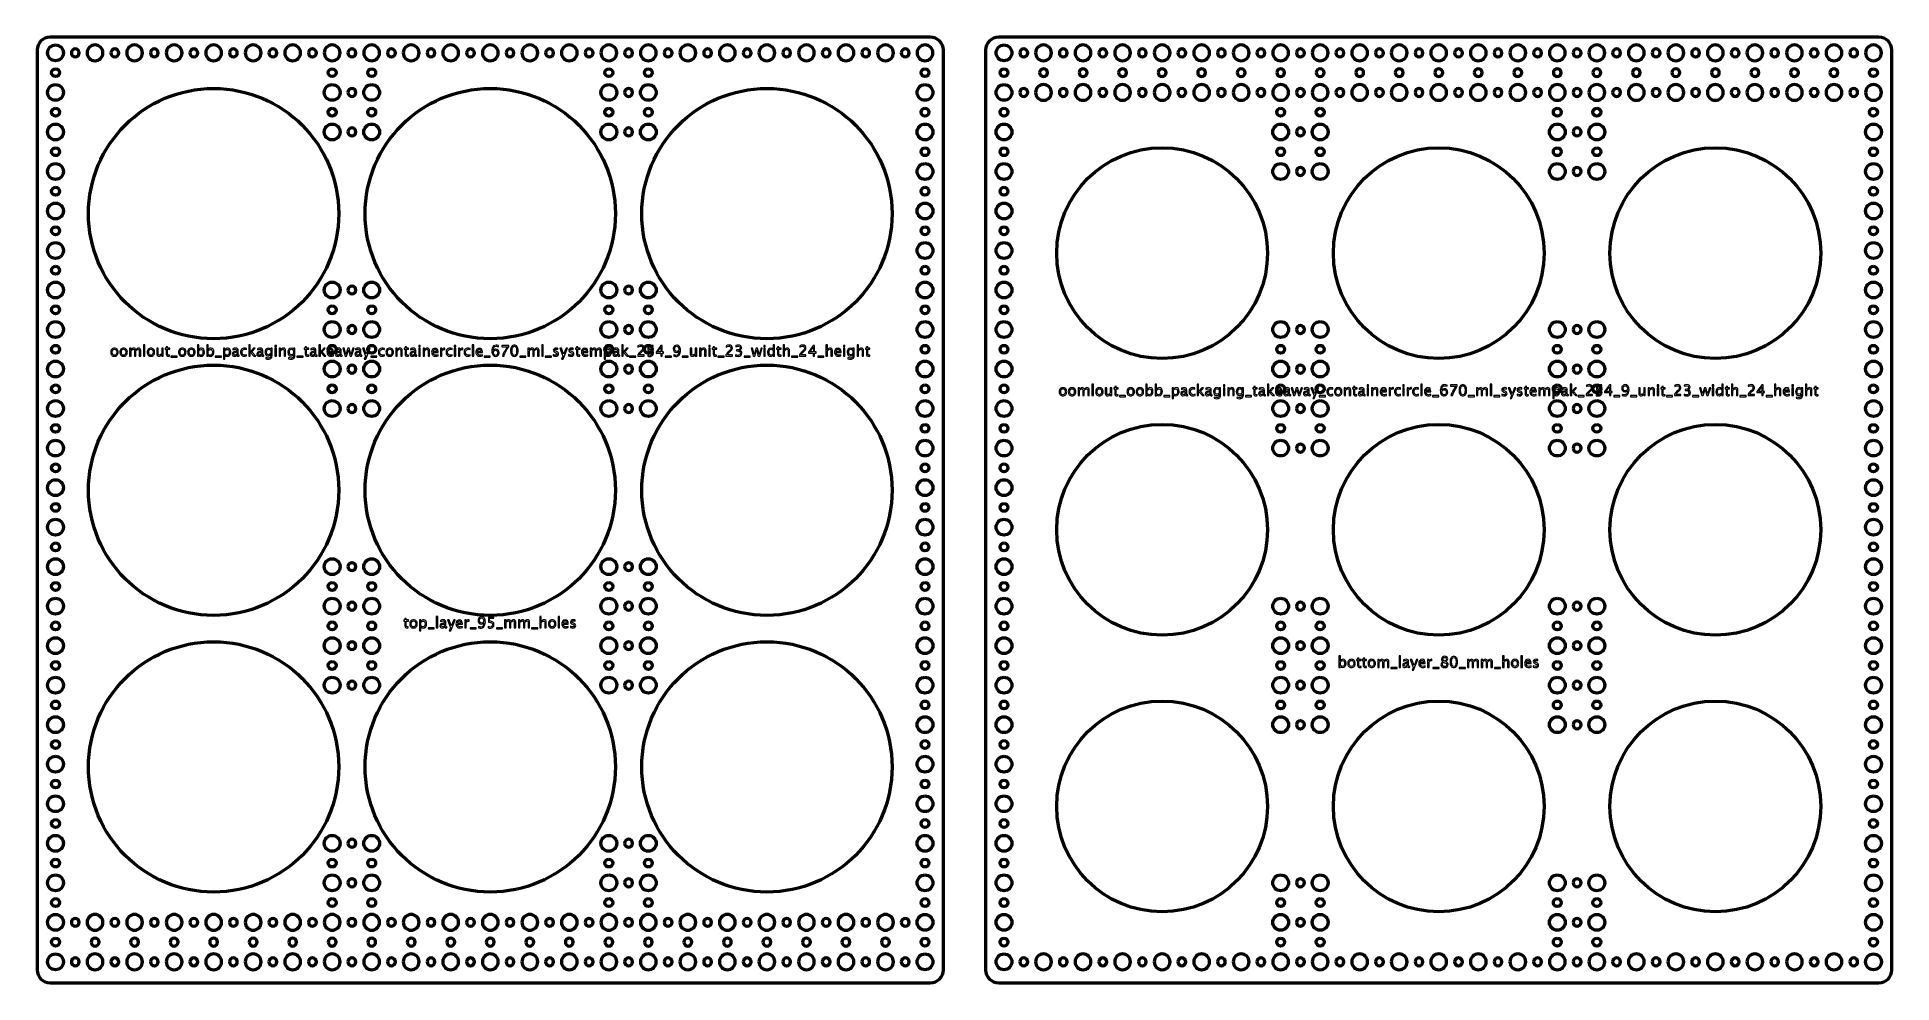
# Model space of a CAD drawing. Header units: centimetres. Extents: x -32.2 to 38.2, y -18.7 to 17.2.
import ezdxf

# ---------------------------------------------------------------- set-up
doc = ezdxf.new("R2010")
doc.units = ezdxf.units.CM
doc.header["$MEASUREMENT"] = 0
doc.layers.add('Layer 1', color=7, linetype='Continuous')

msp = doc.modelspace()

# ---------------------------------------------------------------- linework, layer by layer
at = {"layer": 'Layer 1', "lineweight": 53}
for centre, major_axis in [((-31.49999, 16.59999), (0, 0.30001)), ((4.50001, 16.59999), (0, 0.30001)), ((-31.5, 15.85), (0, 0.15)), ((-21, 15.85), (0, 0.15)), ((-19.5, 15.85), (0, 0.15)), ((-10.5, 15.85), (0, 0.15)), ((-9, 15.85), (0, 0.15)), ((1.5, 15.85), (0, 0.15)), ((4.5, 15.85), (0, 0.15)), ((37.5, 15.85), (0, 0.15)), ((-31.49999, 15.09999), (0, 0.30001)), ((-25.5, 10.5), (0, 4.75)), ((-20.99999, 15.09999), (0, 0.30001)), ((-19.49999, 15.09999), (0, 0.30001)), ((-15, 10.5), (0, 4.75)), ((-10.49999, 15.09999), (0, 0.30001)), ((-8.99999, 15.09999), (0, 0.30001)), ((-4.5, 10.5), (0, 4.75)), ((1.50001, 15.09999), (0, 0.30001)), ((4.50001, 15.09999), (0, 0.30001)), ((-31.5, 14.35), (0, 0.15)), ((-21, 14.35), (0, 0.15)), ((-19.5, 14.35), (0, 0.15)), ((-10.5, 14.35), (0, 0.15)), ((-9, 14.35), (0, 0.15)), ((1.5, 14.35), (0, 0.15)), ((4.5, 14.35), (0, 0.15)), ((15, 14.35), (0, 0.15)), ((16.5, 14.35), (0, 0.15)), ((25.5, 14.35), (0, 0.15)), ((27, 14.35), (0, 0.15)), ((37.5, 14.35), (0, 0.15)), ((-31.49999, 13.59999), (0, 0.30001)), ((-20.99999, 13.59999), (0, 0.30001)), ((-19.49999, 13.59999), (0, 0.30001)), ((-10.49999, 13.59999), (0, 0.30001)), ((-8.99999, 13.59999), (0, 0.30001)), ((1.50001, 13.59999), (0, 0.30001)), ((4.50001, 13.59999), (0, 0.30001)), ((15.00001, 13.59999), (0, 0.30001)), ((16.50001, 13.59999), (0, 0.30001)), ((25.50001, 13.59999), (0, 0.30001)), ((27.00001, 13.59999), (0, 0.30001)), ((37.50001, 13.59999), (0, 0.30001)), ((-31.5, 12.85), (0, 0.15)), ((1.5, 12.85), (0, 0.15)), ((4.5, 12.85), (0, 0.15)), ((10.5, 9), (0, 4)), ((15, 12.85), (0, 0.15)), ((16.5, 12.85), (0, 0.15)), ((21, 9), (0, 4)), ((25.5, 12.85), (0, 0.15)), ((27, 12.85), (0, 0.15)), ((31.5, 9), (0, 4)), ((37.5, 12.85), (0, 0.15)), ((-31.49999, 12.09999), (0, 0.30001)), ((1.50001, 12.09999), (0, 0.30001)), ((4.50001, 12.09999), (0, 0.30001)), ((15.00001, 12.09999), (0, 0.30001)), ((16.50001, 12.09999), (0, 0.30001)), ((25.50001, 12.09999), (0, 0.30001)), ((27.00001, 12.09999), (0, 0.30001)), ((37.50001, 12.09999), (0, 0.30001)), ((-31.5, 11.35), (0, 0.15)), ((1.5, 11.35), (0, 0.15)), ((4.5, 11.35), (0, 0.15)), ((37.5, 11.35), (0, 0.15)), ((-31.49999, 10.59999), (0, 0.30001)), ((1.50001, 10.59999), (0, 0.30001)), ((4.50001, 10.59999), (0, 0.30001)), ((37.50001, 10.59999), (0, 0.30001)), ((-31.5, 9.85), (0, 0.15)), ((1.5, 9.85), (0, 0.15)), ((4.5, 9.85), (0, 0.15)), ((37.5, 9.85), (0, 0.15)), ((-31.49999, 9.09999), (0, 0.30001)), ((1.50001, 9.09999), (0, 0.30001)), ((4.50001, 9.09999), (0, 0.30001)), ((37.50001, 9.09999), (0, 0.30001)), ((-31.5, 8.35), (0, 0.15)), ((1.5, 8.35), (0, 0.15)), ((4.5, 8.35), (0, 0.15)), ((37.5, 8.35), (0, 0.15)), ((-31.49999, 7.59999), (0, 0.30001)), ((-20.99999, 7.59999), (0, 0.30001)), ((-19.49999, 7.59999), (0, 0.30001)), ((-10.49999, 7.59999), (0, 0.30001)), ((-8.99999, 7.59999), (0, 0.30001)), ((1.50001, 7.59999), (0, 0.30001)), ((4.50001, 7.59999), (0, 0.30001)), ((37.50001, 7.59999), (0, 0.30001)), ((-31.49999, 6.09999), (0, 0.30001)), ((-31.5, 6.85), (0, 0.15)), ((-20.99999, 6.09999), (0, 0.30001)), ((-21, 6.85), (0, 0.15)), ((-19.49999, 6.09999), (0, 0.30001)), ((-19.5, 6.85), (0, 0.15)), ((-10.49999, 6.09999), (0, 0.30001)), ((-10.5, 6.85), (0, 0.15)), ((-8.99999, 6.09999), (0, 0.30001)), ((-9, 6.85), (0, 0.15)), ((1.50001, 6.09999), (0, 0.30001)), ((1.5, 6.85), (0, 0.15)), ((4.50001, 6.09999), (0, 0.30001)), ((4.5, 6.85), (0, 0.15)), ((15.00001, 6.09999), (0, 0.30001)), ((16.50001, 6.09999), (0, 0.30001)), ((25.50001, 6.09999), (0, 0.30001)), ((27.00001, 6.09999), (0, 0.30001)), ((37.50001, 6.09999), (0, 0.30001)), ((37.5, 6.85), (0, 0.15)), ((-31.5, 5.35), (0, 0.15)), ((-21, 5.35), (0, 0.15)), ((-19.5, 5.35), (0, 0.15)), ((-10.5, 5.35), (0, 0.15)), ((-9, 5.35), (0, 0.15)), ((1.5, 5.35), (0, 0.15)), ((4.5, 5.35), (0, 0.15)), ((15, 5.35), (0, 0.15)), ((16.5, 5.35), (0, 0.15)), ((25.5, 5.35), (0, 0.15)), ((27, 5.35), (0, 0.15)), ((37.5, 5.35), (0, 0.15)), ((-31.49999, 4.59999), (0, 0.30001)), ((-25.5, 0), (0, 4.75)), ((-20.99999, 4.59999), (0, 0.30001)), ((-19.49999, 4.59999), (0, 0.30001)), ((-15, 0), (0, 4.75)), ((-10.49999, 4.59999), (0, 0.30001)), ((-8.99999, 4.59999), (0, 0.30001)), ((-4.5, 0), (0, 4.75)), ((1.50001, 4.59999), (0, 0.30001)), ((4.50001, 4.59999), (0, 0.30001)), ((15.00001, 4.59999), (0, 0.30001)), ((16.50001, 4.59999), (0, 0.30001)), ((25.50001, 4.59999), (0, 0.30001)), ((27.00001, 4.59999), (0, 0.30001)), ((37.50001, 4.59999), (0, 0.30001)), ((-31.5, 3.85), (0, 0.15)), ((-21, 3.85), (0, 0.15)), ((-19.5, 3.85), (0, 0.15)), ((-10.5, 3.85), (0, 0.15)), ((-9, 3.85), (0, 0.15)), ((1.5, 3.85), (0, 0.15)), ((4.5, 3.85), (0, 0.15)), ((15, 3.85), (0, 0.15)), ((16.5, 3.85), (0, 0.15)), ((25.5, 3.85), (0, 0.15)), ((27, 3.85), (0, 0.15)), ((37.5, 3.85), (0, 0.15)), ((-31.49999, 3.09999), (0, 0.30001)), ((-20.99999, 3.09999), (0, 0.30001)), ((-19.49999, 3.09999), (0, 0.30001)), ((-10.49999, 3.09999), (0, 0.30001)), ((-8.99999, 3.09999), (0, 0.30001)), ((1.50001, 3.09999), (0, 0.30001)), ((4.50001, 3.09999), (0, 0.30001)), ((15.00001, 3.09999), (0, 0.30001)), ((16.50001, 3.09999), (0, 0.30001)), ((25.50001, 3.09999), (0, 0.30001)), ((27.00001, 3.09999), (0, 0.30001)), ((37.50001, 3.09999), (0, 0.30001)), ((-31.5, 2.35), (0, 0.15)), ((1.5, 2.35), (0, 0.15)), ((4.5, 2.35), (0, 0.15)), ((10.5, -1.5), (0, 4)), ((15, 2.35), (0, 0.15)), ((16.5, 2.35), (0, 0.15)), ((21, -1.5), (0, 4)), ((25.5, 2.35), (0, 0.15)), ((27, 2.35), (0, 0.15)), ((31.5, -1.5), (0, 4)), ((37.5, 2.35), (0, 0.15)), ((-31.49999, 1.59999), (0, 0.30001)), ((1.50001, 1.59999), (0, 0.30001)), ((4.50001, 1.59999), (0, 0.30001)), ((15.00001, 1.59999), (0, 0.30001)), ((16.50001, 1.59999), (0, 0.30001)), ((25.50001, 1.59999), (0, 0.30001)), ((27.00001, 1.59999), (0, 0.30001)), ((37.50001, 1.59999), (0, 0.30001)), ((-31.5, 0.85), (0, 0.15)), ((1.5, 0.85), (0, 0.15)), ((4.5, 0.85), (0, 0.15)), ((37.5, 0.85), (0, 0.15)), ((-31.49999, 0.09999), (0, 0.30001)), ((1.50001, 0.09999), (0, 0.30001)), ((4.50001, 0.09999), (0, 0.30001)), ((37.50001, 0.09999), (0, 0.30001)), ((-31.5, -0.65), (0, 0.15)), ((1.5, -0.65), (0, 0.15)), ((4.5, -0.65), (0, 0.15)), ((37.5, -0.65), (0, 0.15)), ((-31.49999, -1.40001), (0, 0.30001)), ((1.50001, -1.40001), (0, 0.30001)), ((4.50001, -1.40001), (0, 0.30001)), ((37.50001, -1.40001), (0, 0.30001)), ((-31.5, -2.15), (0, 0.15)), ((1.5, -2.15), (0, 0.15)), ((4.5, -2.15), (0, 0.15)), ((37.5, -2.15), (0, 0.15)), ((-31.49999, -2.90001), (0, 0.30001)), ((-20.99999, -2.90001), (0, 0.30001)), ((-19.49999, -2.90001), (0, 0.30001)), ((-10.49999, -2.90001), (0, 0.30001)), ((-8.99999, -2.90001), (0, 0.30001)), ((1.50001, -2.90001), (0, 0.30001)), ((4.50001, -2.90001), (0, 0.30001)), ((37.50001, -2.90001), (0, 0.30001)), ((-31.5, -3.65), (0, 0.15)), ((-21, -3.65), (0, 0.15)), ((-19.5, -3.65), (0, 0.15)), ((-10.5, -3.65), (0, 0.15)), ((-9, -3.65), (0, 0.15)), ((1.5, -3.65), (0, 0.15)), ((4.5, -3.65), (0, 0.15)), ((37.5, -3.65), (0, 0.15)), ((-31.49999, -4.40001), (0, 0.30001)), ((-20.99999, -4.40001), (0, 0.30001)), ((-19.49999, -4.40001), (0, 0.30001)), ((-10.49999, -4.40001), (0, 0.30001)), ((-8.99999, -4.40001), (0, 0.30001)), ((1.50001, -4.40001), (0, 0.30001)), ((4.50001, -4.40001), (0, 0.30001)), ((15.00001, -4.40001), (0, 0.30001)), ((16.50001, -4.40001), (0, 0.30001)), ((25.50001, -4.40001), (0, 0.30001)), ((27.00001, -4.40001), (0, 0.30001)), ((37.50001, -4.40001), (0, 0.30001)), ((-31.49999, -5.90001), (0, 0.30001)), ((-31.5, -5.15), (0, 0.15)), ((-20.99999, -5.90001), (0, 0.30001)), ((-21, -5.15), (0, 0.15)), ((-19.49999, -5.90001), (0, 0.30001)), ((-19.5, -5.15), (0, 0.15)), ((-10.49999, -5.90001), (0, 0.30001)), ((-10.5, -5.15), (0, 0.15)), ((-8.99999, -5.90001), (0, 0.30001)), ((-9, -5.15), (0, 0.15)), ((1.50001, -5.90001), (0, 0.30001)), ((1.5, -5.15), (0, 0.15)), ((4.50001, -5.90001), (0, 0.30001)), ((4.5, -5.15), (0, 0.15)), ((15.00001, -5.90001), (0, 0.30001)), ((15, -5.15), (0, 0.15)), ((16.50001, -5.90001), (0, 0.30001)), ((16.5, -5.15), (0, 0.15)), ((25.50001, -5.90001), (0, 0.30001)), ((25.5, -5.15), (0, 0.15)), ((27.00001, -5.90001), (0, 0.30001)), ((27, -5.15), (0, 0.15)), ((37.50001, -5.90001), (0, 0.30001)), ((37.5, -5.15), (0, 0.15)), ((-25.5, -10.5), (0, 4.75)), ((-15, -10.5), (0, 4.75)), ((-4.5, -10.5), (0, 4.75)), ((-31.5, -6.65), (0, 0.15)), ((-21, -6.65), (0, 0.15)), ((-19.5, -6.65), (0, 0.15)), ((-10.5, -6.65), (0, 0.15)), ((-9, -6.65), (0, 0.15)), ((1.5, -6.65), (0, 0.15)), ((4.5, -6.65), (0, 0.15)), ((15, -6.65), (0, 0.15)), ((16.5, -6.65), (0, 0.15)), ((25.5, -6.65), (0, 0.15)), ((27, -6.65), (0, 0.15)), ((37.5, -6.65), (0, 0.15)), ((-31.49999, -7.40001), (0, 0.30001)), ((-20.99999, -7.40001), (0, 0.30001)), ((-19.49999, -7.40001), (0, 0.30001)), ((-10.49999, -7.40001), (0, 0.30001)), ((-8.99999, -7.40001), (0, 0.30001)), ((1.50001, -7.40001), (0, 0.30001)), ((4.50001, -7.40001), (0, 0.30001)), ((15.00001, -7.40001), (0, 0.30001)), ((16.50001, -7.40001), (0, 0.30001)), ((25.50001, -7.40001), (0, 0.30001)), ((27.00001, -7.40001), (0, 0.30001)), ((37.50001, -7.40001), (0, 0.30001)), ((-31.5, -8.15), (0, 0.15)), ((1.5, -8.15), (0, 0.15)), ((4.5, -8.15), (0, 0.15)), ((10.5, -12), (0, 4)), ((15, -8.15), (0, 0.15)), ((16.5, -8.15), (0, 0.15)), ((21, -12), (0, 4)), ((25.5, -8.15), (0, 0.15)), ((27, -8.15), (0, 0.15)), ((31.5, -12), (0, 4)), ((37.5, -8.15), (0, 0.15)), ((-31.49999, -8.90001), (0, 0.30001)), ((1.50001, -8.90001), (0, 0.30001)), ((4.50001, -8.90001), (0, 0.30001)), ((15.00001, -8.90001), (0, 0.30001)), ((16.50001, -8.90001), (0, 0.30001)), ((25.50001, -8.90001), (0, 0.30001)), ((27.00001, -8.90001), (0, 0.30001)), ((37.50001, -8.90001), (0, 0.30001)), ((-31.5, -9.65), (0, 0.15)), ((1.5, -9.65), (0, 0.15)), ((4.5, -9.65), (0, 0.15)), ((37.5, -9.65), (0, 0.15)), ((-31.49999, -10.40001), (0, 0.30001)), ((1.50001, -10.40001), (0, 0.30001)), ((4.50001, -10.40001), (0, 0.30001)), ((37.50001, -10.40001), (0, 0.30001)), ((-31.5, -11.15), (0, 0.15)), ((1.5, -11.15), (0, 0.15)), ((4.5, -11.15), (0, 0.15)), ((37.5, -11.15), (0, 0.15)), ((-31.49999, -11.90001), (0, 0.30001)), ((1.50001, -11.90001), (0, 0.30001)), ((4.50001, -11.90001), (0, 0.30001)), ((37.50001, -11.90001), (0, 0.30001)), ((-31.5, -12.65), (0, 0.15)), ((1.5, -12.65), (0, 0.15)), ((4.5, -12.65), (0, 0.15)), ((37.5, -12.65), (0, 0.15)), ((-31.49999, -13.40001), (0, 0.30001)), ((-20.99999, -13.40001), (0, 0.30001)), ((-19.49999, -13.40001), (0, 0.30001)), ((-10.49999, -13.40001), (0, 0.30001)), ((-8.99999, -13.40001), (0, 0.30001)), ((1.50001, -13.40001), (0, 0.30001)), ((4.50001, -13.40001), (0, 0.30001)), ((37.50001, -13.40001), (0, 0.30001)), ((-31.5, -14.15), (0, 0.15)), ((-21, -14.15), (0, 0.15)), ((-19.5, -14.15), (0, 0.15)), ((-10.5, -14.15), (0, 0.15)), ((-9, -14.15), (0, 0.15)), ((1.5, -14.15), (0, 0.15)), ((4.5, -14.15), (0, 0.15)), ((37.5, -14.15), (0, 0.15)), ((-31.49999, -14.90001), (0, 0.30001)), ((-20.99999, -14.90001), (0, 0.30001)), ((-19.49999, -14.90001), (0, 0.30001)), ((-10.49999, -14.90001), (0, 0.30001)), ((-8.99999, -14.90001), (0, 0.30001)), ((1.50001, -14.90001), (0, 0.30001)), ((4.50001, -14.90001), (0, 0.30001)), ((15.00001, -14.90001), (0, 0.30001)), ((16.50001, -14.90001), (0, 0.30001)), ((25.50001, -14.90001), (0, 0.30001)), ((27.00001, -14.90001), (0, 0.30001)), ((37.50001, -14.90001), (0, 0.30001)), ((-31.49999, -16.40001), (0, 0.30001)), ((-31.5, -15.65), (0, 0.15)), ((-21, -15.65), (0, 0.15)), ((-19.5, -15.65), (0, 0.15)), ((-10.5, -15.65), (0, 0.15)), ((-9, -15.65), (0, 0.15)), ((1.50001, -16.40001), (0, 0.30001)), ((1.5, -15.65), (0, 0.15)), ((4.50001, -16.40001), (0, 0.30001)), ((4.5, -15.65), (0, 0.15)), ((15.00001, -16.40001), (0, 0.30001)), ((15, -15.65), (0, 0.15)), ((16.50001, -16.40001), (0, 0.30001)), ((16.5, -15.65), (0, 0.15)), ((25.50001, -16.40001), (0, 0.30001)), ((25.5, -15.65), (0, 0.15)), ((27.00001, -16.40001), (0, 0.30001)), ((27, -15.65), (0, 0.15)), ((37.50001, -16.40001), (0, 0.30001)), ((37.5, -15.65), (0, 0.15)), ((-31.49999, -17.90001), (0, 0.30001)), ((-31.5, -17.15), (0, 0.15)), ((1.50001, -17.90001), (0, 0.30001)), ((1.5, -17.15), (0, 0.15)), ((4.50001, -17.90001), (0, 0.30001)), ((4.5, -17.15), (0, 0.15)), ((15, -17.15), (0, 0.15)), ((16.5, -17.15), (0, 0.15)), ((25.5, -17.15), (0, 0.15)), ((27, -17.15), (0, 0.15)), ((37.50001, -17.90001), (0, 0.30001)), ((37.5, -17.15), (0, 0.15))]:
    msp.add_ellipse(centre, major_axis=major_axis, ratio=1, dxfattribs=at)
for points, knots in [([(-32.2, -18.2), (-32.2, -18.2), (-32.2, 16.7), (-32.2, 16.7), (-32.2, 16.7), (-32.2, 16.97614), (-31.97614, 17.2), (-31.7, 17.2), (-31.7, 17.2), (-31.7, 17.2), (1.7, 17.2), (1.7, 17.2), (1.7, 17.2), (1.97614, 17.2), (2.2, 16.97614), (2.2, 16.7), (2.2, 16.7), (2.2, 16.7), (2.2, -18.2), (2.2, -18.2), (2.2, -18.2), (2.2, -18.47614), (1.97614, -18.7), (1.7, -18.7), (1.7, -18.7), (1.7, -18.7), (-31.7, -18.7), (-31.7, -18.7), (-31.7, -18.7), (-31.97614, -18.7), (-32.2, -18.47614), (-32.2, -18.2)], [0, 0, 0, 0, 0.11111111, 0.11111111, 0.11111111, 0.11111111, 0.22222222, 0.22222222, 0.22222222, 0.22222222, 0.33333333, 0.33333333, 0.33333333, 0.33333333, 0.44444444, 0.44444444, 0.44444444, 0.44444444, 0.55555556, 0.55555556, 0.55555556, 0.55555556, 0.66666667, 0.66666667, 0.66666667, 0.66666667, 0.77777778, 0.77777778, 0.77777778, 0.77777778, 1, 1, 1, 1]), ([(-30.3, 16.6), (-30.3, 16.76569), (-30.16569, 16.9), (-30, 16.9), (-30, 16.9), (-29.83431, 16.9), (-29.7, 16.76569), (-29.7, 16.6), (-29.7, 16.6), (-29.7, 16.43431), (-29.83431, 16.3), (-30, 16.3), (-30, 16.3), (-30.16569, 16.3), (-30.3, 16.43431), (-30.3, 16.6)], [0, 0, 0, 0, 0.2, 0.2, 0.2, 0.2, 0.4, 0.4, 0.4, 0.4, 0.6, 0.6, 0.6, 0.6, 1, 1, 1, 1]), ([(-28.8, 16.6), (-28.8, 16.76569), (-28.66569, 16.9), (-28.5, 16.9), (-28.5, 16.9), (-28.33431, 16.9), (-28.2, 16.76569), (-28.2, 16.6), (-28.2, 16.6), (-28.2, 16.43431), (-28.33431, 16.3), (-28.5, 16.3), (-28.5, 16.3), (-28.66569, 16.3), (-28.8, 16.43431), (-28.8, 16.6)], [0, 0, 0, 0, 0.2, 0.2, 0.2, 0.2, 0.4, 0.4, 0.4, 0.4, 0.6, 0.6, 0.6, 0.6, 1, 1, 1, 1]), ([(-27.3, 16.6), (-27.3, 16.76569), (-27.16569, 16.9), (-27, 16.9), (-27, 16.9), (-26.83431, 16.9), (-26.7, 16.76569), (-26.7, 16.6), (-26.7, 16.6), (-26.7, 16.43431), (-26.83431, 16.3), (-27, 16.3), (-27, 16.3), (-27.16569, 16.3), (-27.3, 16.43431), (-27.3, 16.6)], [0, 0, 0, 0, 0.2, 0.2, 0.2, 0.2, 0.4, 0.4, 0.4, 0.4, 0.6, 0.6, 0.6, 0.6, 1, 1, 1, 1]), ([(-25.8, 16.6), (-25.8, 16.76569), (-25.66569, 16.9), (-25.5, 16.9), (-25.5, 16.9), (-25.33431, 16.9), (-25.2, 16.76569), (-25.2, 16.6), (-25.2, 16.6), (-25.2, 16.43431), (-25.33431, 16.3), (-25.5, 16.3), (-25.5, 16.3), (-25.66569, 16.3), (-25.8, 16.43431), (-25.8, 16.6)], [0, 0, 0, 0, 0.2, 0.2, 0.2, 0.2, 0.4, 0.4, 0.4, 0.4, 0.6, 0.6, 0.6, 0.6, 1, 1, 1, 1]), ([(-24.3, 16.6), (-24.3, 16.76569), (-24.16569, 16.9), (-24, 16.9), (-24, 16.9), (-23.83431, 16.9), (-23.7, 16.76569), (-23.7, 16.6), (-23.7, 16.6), (-23.7, 16.43431), (-23.83431, 16.3), (-24, 16.3), (-24, 16.3), (-24.16569, 16.3), (-24.3, 16.43431), (-24.3, 16.6)], [0, 0, 0, 0, 0.2, 0.2, 0.2, 0.2, 0.4, 0.4, 0.4, 0.4, 0.6, 0.6, 0.6, 0.6, 1, 1, 1, 1]), ([(-22.8, 16.6), (-22.8, 16.76569), (-22.66569, 16.9), (-22.5, 16.9), (-22.5, 16.9), (-22.33431, 16.9), (-22.2, 16.76569), (-22.2, 16.6), (-22.2, 16.6), (-22.2, 16.43431), (-22.33431, 16.3), (-22.5, 16.3), (-22.5, 16.3), (-22.66569, 16.3), (-22.8, 16.43431), (-22.8, 16.6)], [0, 0, 0, 0, 0.2, 0.2, 0.2, 0.2, 0.4, 0.4, 0.4, 0.4, 0.6, 0.6, 0.6, 0.6, 1, 1, 1, 1]), ([(-21.3, 16.6), (-21.3, 16.76569), (-21.16569, 16.9), (-21, 16.9), (-21, 16.9), (-20.83431, 16.9), (-20.7, 16.76569), (-20.7, 16.6), (-20.7, 16.6), (-20.7, 16.43431), (-20.83431, 16.3), (-21, 16.3), (-21, 16.3), (-21.16569, 16.3), (-21.3, 16.43431), (-21.3, 16.6)], [0, 0, 0, 0, 0.2, 0.2, 0.2, 0.2, 0.4, 0.4, 0.4, 0.4, 0.6, 0.6, 0.6, 0.6, 1, 1, 1, 1]), ([(-19.8, 16.6), (-19.8, 16.76569), (-19.66569, 16.9), (-19.5, 16.9), (-19.5, 16.9), (-19.33431, 16.9), (-19.2, 16.76569), (-19.2, 16.6), (-19.2, 16.6), (-19.2, 16.43431), (-19.33431, 16.3), (-19.5, 16.3), (-19.5, 16.3), (-19.66569, 16.3), (-19.8, 16.43431), (-19.8, 16.6)], [0, 0, 0, 0, 0.2, 0.2, 0.2, 0.2, 0.4, 0.4, 0.4, 0.4, 0.6, 0.6, 0.6, 0.6, 1, 1, 1, 1]), ([(-18.3, 16.6), (-18.3, 16.76569), (-18.16569, 16.9), (-18, 16.9), (-18, 16.9), (-17.83431, 16.9), (-17.7, 16.76569), (-17.7, 16.6), (-17.7, 16.6), (-17.7, 16.43431), (-17.83431, 16.3), (-18, 16.3), (-18, 16.3), (-18.16569, 16.3), (-18.3, 16.43431), (-18.3, 16.6)], [0, 0, 0, 0, 0.2, 0.2, 0.2, 0.2, 0.4, 0.4, 0.4, 0.4, 0.6, 0.6, 0.6, 0.6, 1, 1, 1, 1]), ([(-16.8, 16.6), (-16.8, 16.76569), (-16.66569, 16.9), (-16.5, 16.9), (-16.5, 16.9), (-16.33431, 16.9), (-16.2, 16.76569), (-16.2, 16.6), (-16.2, 16.6), (-16.2, 16.43431), (-16.33431, 16.3), (-16.5, 16.3), (-16.5, 16.3), (-16.66569, 16.3), (-16.8, 16.43431), (-16.8, 16.6)], [0, 0, 0, 0, 0.2, 0.2, 0.2, 0.2, 0.4, 0.4, 0.4, 0.4, 0.6, 0.6, 0.6, 0.6, 1, 1, 1, 1]), ([(-15.3, 16.6), (-15.3, 16.76569), (-15.16569, 16.9), (-15, 16.9), (-15, 16.9), (-14.83431, 16.9), (-14.7, 16.76569), (-14.7, 16.6), (-14.7, 16.6), (-14.7, 16.43431), (-14.83431, 16.3), (-15, 16.3), (-15, 16.3), (-15.16569, 16.3), (-15.3, 16.43431), (-15.3, 16.6)], [0, 0, 0, 0, 0.2, 0.2, 0.2, 0.2, 0.4, 0.4, 0.4, 0.4, 0.6, 0.6, 0.6, 0.6, 1, 1, 1, 1]), ([(-13.8, 16.6), (-13.8, 16.76569), (-13.66569, 16.9), (-13.5, 16.9), (-13.5, 16.9), (-13.33431, 16.9), (-13.2, 16.76569), (-13.2, 16.6), (-13.2, 16.6), (-13.2, 16.43431), (-13.33431, 16.3), (-13.5, 16.3), (-13.5, 16.3), (-13.66569, 16.3), (-13.8, 16.43431), (-13.8, 16.6)], [0, 0, 0, 0, 0.2, 0.2, 0.2, 0.2, 0.4, 0.4, 0.4, 0.4, 0.6, 0.6, 0.6, 0.6, 1, 1, 1, 1]), ([(-12.3, 16.6), (-12.3, 16.76569), (-12.16569, 16.9), (-12, 16.9), (-12, 16.9), (-11.83431, 16.9), (-11.7, 16.76569), (-11.7, 16.6), (-11.7, 16.6), (-11.7, 16.43431), (-11.83431, 16.3), (-12, 16.3), (-12, 16.3), (-12.16569, 16.3), (-12.3, 16.43431), (-12.3, 16.6)], [0, 0, 0, 0, 0.2, 0.2, 0.2, 0.2, 0.4, 0.4, 0.4, 0.4, 0.6, 0.6, 0.6, 0.6, 1, 1, 1, 1]), ([(-10.8, 16.6), (-10.8, 16.76569), (-10.66569, 16.9), (-10.5, 16.9), (-10.5, 16.9), (-10.33431, 16.9), (-10.2, 16.76569), (-10.2, 16.6), (-10.2, 16.6), (-10.2, 16.43431), (-10.33431, 16.3), (-10.5, 16.3), (-10.5, 16.3), (-10.66569, 16.3), (-10.8, 16.43431), (-10.8, 16.6)], [0, 0, 0, 0, 0.2, 0.2, 0.2, 0.2, 0.4, 0.4, 0.4, 0.4, 0.6, 0.6, 0.6, 0.6, 1, 1, 1, 1]), ([(-9.3, 16.6), (-9.3, 16.76569), (-9.16569, 16.9), (-9, 16.9), (-9, 16.9), (-8.83431, 16.9), (-8.7, 16.76569), (-8.7, 16.6), (-8.7, 16.6), (-8.7, 16.43431), (-8.83431, 16.3), (-9, 16.3), (-9, 16.3), (-9.16569, 16.3), (-9.3, 16.43431), (-9.3, 16.6)], [0, 0, 0, 0, 0.2, 0.2, 0.2, 0.2, 0.4, 0.4, 0.4, 0.4, 0.6, 0.6, 0.6, 0.6, 1, 1, 1, 1]), ([(-7.8, 16.6), (-7.8, 16.76569), (-7.66569, 16.9), (-7.5, 16.9), (-7.5, 16.9), (-7.33431, 16.9), (-7.2, 16.76569), (-7.2, 16.6), (-7.2, 16.6), (-7.2, 16.43431), (-7.33431, 16.3), (-7.5, 16.3), (-7.5, 16.3), (-7.66569, 16.3), (-7.8, 16.43431), (-7.8, 16.6)], [0, 0, 0, 0, 0.2, 0.2, 0.2, 0.2, 0.4, 0.4, 0.4, 0.4, 0.6, 0.6, 0.6, 0.6, 1, 1, 1, 1]), ([(-6.3, 16.6), (-6.3, 16.76569), (-6.16569, 16.9), (-6, 16.9), (-6, 16.9), (-5.83431, 16.9), (-5.7, 16.76569), (-5.7, 16.6), (-5.7, 16.6), (-5.7, 16.43431), (-5.83431, 16.3), (-6, 16.3), (-6, 16.3), (-6.16569, 16.3), (-6.3, 16.43431), (-6.3, 16.6)], [0, 0, 0, 0, 0.2, 0.2, 0.2, 0.2, 0.4, 0.4, 0.4, 0.4, 0.6, 0.6, 0.6, 0.6, 1, 1, 1, 1]), ([(-4.8, 16.6), (-4.8, 16.76569), (-4.66569, 16.9), (-4.5, 16.9), (-4.5, 16.9), (-4.33431, 16.9), (-4.2, 16.76569), (-4.2, 16.6), (-4.2, 16.6), (-4.2, 16.43431), (-4.33431, 16.3), (-4.5, 16.3), (-4.5, 16.3), (-4.66569, 16.3), (-4.8, 16.43431), (-4.8, 16.6)], [0, 0, 0, 0, 0.2, 0.2, 0.2, 0.2, 0.4, 0.4, 0.4, 0.4, 0.6, 0.6, 0.6, 0.6, 1, 1, 1, 1]), ([(-3.3, 16.6), (-3.3, 16.76569), (-3.16569, 16.9), (-3, 16.9), (-3, 16.9), (-2.83431, 16.9), (-2.7, 16.76569), (-2.7, 16.6), (-2.7, 16.6), (-2.7, 16.43431), (-2.83431, 16.3), (-3, 16.3), (-3, 16.3), (-3.16569, 16.3), (-3.3, 16.43431), (-3.3, 16.6)], [0, 0, 0, 0, 0.2, 0.2, 0.2, 0.2, 0.4, 0.4, 0.4, 0.4, 0.6, 0.6, 0.6, 0.6, 1, 1, 1, 1]), ([(-1.8, 16.6), (-1.8, 16.76569), (-1.66569, 16.9), (-1.5, 16.9), (-1.5, 16.9), (-1.33431, 16.9), (-1.2, 16.76569), (-1.2, 16.6), (-1.2, 16.6), (-1.2, 16.43431), (-1.33431, 16.3), (-1.5, 16.3), (-1.5, 16.3), (-1.66569, 16.3), (-1.8, 16.43431), (-1.8, 16.6)], [0, 0, 0, 0, 0.2, 0.2, 0.2, 0.2, 0.4, 0.4, 0.4, 0.4, 0.6, 0.6, 0.6, 0.6, 1, 1, 1, 1]), ([(-0.3, 16.6), (-0.3, 16.76569), (-0.16569, 16.9), (0, 16.9), (0, 16.9), (0.16569, 16.9), (0.3, 16.76569), (0.3, 16.6), (0.3, 16.6), (0.3, 16.43431), (0.16569, 16.3), (0, 16.3), (0, 16.3), (-0.16569, 16.3), (-0.3, 16.43431), (-0.3, 16.6)], [0, 0, 0, 0, 0.2, 0.2, 0.2, 0.2, 0.4, 0.4, 0.4, 0.4, 0.6, 0.6, 0.6, 0.6, 1, 1, 1, 1]), ([(1.2, 16.6), (1.2, 16.76569), (1.33431, 16.9), (1.5, 16.9), (1.5, 16.9), (1.66569, 16.9), (1.8, 16.76569), (1.8, 16.6), (1.8, 16.6), (1.8, 16.43431), (1.66569, 16.3), (1.5, 16.3), (1.5, 16.3), (1.33431, 16.3), (1.2, 16.43431), (1.2, 16.6)], [0, 0, 0, 0, 0.2, 0.2, 0.2, 0.2, 0.4, 0.4, 0.4, 0.4, 0.6, 0.6, 0.6, 0.6, 1, 1, 1, 1]), ([(3.8, -18.2), (3.8, -18.2), (3.8, 16.7), (3.8, 16.7), (3.8, 16.7), (3.8, 16.97614), (4.02386, 17.2), (4.3, 17.2), (4.3, 17.2), (4.3, 17.2), (37.7, 17.2), (37.7, 17.2), (37.7, 17.2), (37.97614, 17.2), (38.2, 16.97614), (38.2, 16.7), (38.2, 16.7), (38.2, 16.7), (38.2, -18.2), (38.2, -18.2), (38.2, -18.2), (38.2, -18.47614), (37.97614, -18.7), (37.7, -18.7), (37.7, -18.7), (37.7, -18.7), (4.3, -18.7), (4.3, -18.7), (4.3, -18.7), (4.02386, -18.7), (3.8, -18.47614), (3.8, -18.2)], [0, 0, 0, 0, 0.11111111, 0.11111111, 0.11111111, 0.11111111, 0.22222222, 0.22222222, 0.22222222, 0.22222222, 0.33333333, 0.33333333, 0.33333333, 0.33333333, 0.44444444, 0.44444444, 0.44444444, 0.44444444, 0.55555556, 0.55555556, 0.55555556, 0.55555556, 0.66666667, 0.66666667, 0.66666667, 0.66666667, 0.77777778, 0.77777778, 0.77777778, 0.77777778, 1, 1, 1, 1]), ([(5.7, 16.6), (5.7, 16.76569), (5.83431, 16.9), (6, 16.9), (6, 16.9), (6.16569, 16.9), (6.3, 16.76569), (6.3, 16.6), (6.3, 16.6), (6.3, 16.43431), (6.16569, 16.3), (6, 16.3), (6, 16.3), (5.83431, 16.3), (5.7, 16.43431), (5.7, 16.6)], [0, 0, 0, 0, 0.2, 0.2, 0.2, 0.2, 0.4, 0.4, 0.4, 0.4, 0.6, 0.6, 0.6, 0.6, 1, 1, 1, 1]), ([(7.2, 16.6), (7.2, 16.76569), (7.33431, 16.9), (7.5, 16.9), (7.5, 16.9), (7.66569, 16.9), (7.8, 16.76569), (7.8, 16.6), (7.8, 16.6), (7.8, 16.43431), (7.66569, 16.3), (7.5, 16.3), (7.5, 16.3), (7.33431, 16.3), (7.2, 16.43431), (7.2, 16.6)], [0, 0, 0, 0, 0.2, 0.2, 0.2, 0.2, 0.4, 0.4, 0.4, 0.4, 0.6, 0.6, 0.6, 0.6, 1, 1, 1, 1]), ([(8.7, 16.6), (8.7, 16.76569), (8.83431, 16.9), (9, 16.9), (9, 16.9), (9.16569, 16.9), (9.3, 16.76569), (9.3, 16.6), (9.3, 16.6), (9.3, 16.43431), (9.16569, 16.3), (9, 16.3), (9, 16.3), (8.83431, 16.3), (8.7, 16.43431), (8.7, 16.6)], [0, 0, 0, 0, 0.2, 0.2, 0.2, 0.2, 0.4, 0.4, 0.4, 0.4, 0.6, 0.6, 0.6, 0.6, 1, 1, 1, 1]), ([(10.2, 16.6), (10.2, 16.76569), (10.33431, 16.9), (10.5, 16.9), (10.5, 16.9), (10.66569, 16.9), (10.8, 16.76569), (10.8, 16.6), (10.8, 16.6), (10.8, 16.43431), (10.66569, 16.3), (10.5, 16.3), (10.5, 16.3), (10.33431, 16.3), (10.2, 16.43431), (10.2, 16.6)], [0, 0, 0, 0, 0.2, 0.2, 0.2, 0.2, 0.4, 0.4, 0.4, 0.4, 0.6, 0.6, 0.6, 0.6, 1, 1, 1, 1]), ([(11.7, 16.6), (11.7, 16.76569), (11.83431, 16.9), (12, 16.9), (12, 16.9), (12.16569, 16.9), (12.3, 16.76569), (12.3, 16.6), (12.3, 16.6), (12.3, 16.43431), (12.16569, 16.3), (12, 16.3), (12, 16.3), (11.83431, 16.3), (11.7, 16.43431), (11.7, 16.6)], [0, 0, 0, 0, 0.2, 0.2, 0.2, 0.2, 0.4, 0.4, 0.4, 0.4, 0.6, 0.6, 0.6, 0.6, 1, 1, 1, 1]), ([(13.2, 16.6), (13.2, 16.76569), (13.33431, 16.9), (13.5, 16.9), (13.5, 16.9), (13.66569, 16.9), (13.8, 16.76569), (13.8, 16.6), (13.8, 16.6), (13.8, 16.43431), (13.66569, 16.3), (13.5, 16.3), (13.5, 16.3), (13.33431, 16.3), (13.2, 16.43431), (13.2, 16.6)], [0, 0, 0, 0, 0.2, 0.2, 0.2, 0.2, 0.4, 0.4, 0.4, 0.4, 0.6, 0.6, 0.6, 0.6, 1, 1, 1, 1]), ([(14.7, 16.6), (14.7, 16.76569), (14.83431, 16.9), (15, 16.9), (15, 16.9), (15.16569, 16.9), (15.3, 16.76569), (15.3, 16.6), (15.3, 16.6), (15.3, 16.43431), (15.16569, 16.3), (15, 16.3), (15, 16.3), (14.83431, 16.3), (14.7, 16.43431), (14.7, 16.6)], [0, 0, 0, 0, 0.2, 0.2, 0.2, 0.2, 0.4, 0.4, 0.4, 0.4, 0.6, 0.6, 0.6, 0.6, 1, 1, 1, 1]), ([(16.2, 16.6), (16.2, 16.76569), (16.33431, 16.9), (16.5, 16.9), (16.5, 16.9), (16.66569, 16.9), (16.8, 16.76569), (16.8, 16.6), (16.8, 16.6), (16.8, 16.43431), (16.66569, 16.3), (16.5, 16.3), (16.5, 16.3), (16.33431, 16.3), (16.2, 16.43431), (16.2, 16.6)], [0, 0, 0, 0, 0.2, 0.2, 0.2, 0.2, 0.4, 0.4, 0.4, 0.4, 0.6, 0.6, 0.6, 0.6, 1, 1, 1, 1]), ([(17.7, 16.6), (17.7, 16.76569), (17.83431, 16.9), (18, 16.9), (18, 16.9), (18.16569, 16.9), (18.3, 16.76569), (18.3, 16.6), (18.3, 16.6), (18.3, 16.43431), (18.16569, 16.3), (18, 16.3), (18, 16.3), (17.83431, 16.3), (17.7, 16.43431), (17.7, 16.6)], [0, 0, 0, 0, 0.2, 0.2, 0.2, 0.2, 0.4, 0.4, 0.4, 0.4, 0.6, 0.6, 0.6, 0.6, 1, 1, 1, 1]), ([(19.2, 16.6), (19.2, 16.76569), (19.33431, 16.9), (19.5, 16.9), (19.5, 16.9), (19.66569, 16.9), (19.8, 16.76569), (19.8, 16.6), (19.8, 16.6), (19.8, 16.43431), (19.66569, 16.3), (19.5, 16.3), (19.5, 16.3), (19.33431, 16.3), (19.2, 16.43431), (19.2, 16.6)], [0, 0, 0, 0, 0.2, 0.2, 0.2, 0.2, 0.4, 0.4, 0.4, 0.4, 0.6, 0.6, 0.6, 0.6, 1, 1, 1, 1]), ([(20.7, 16.6), (20.7, 16.76569), (20.83431, 16.9), (21, 16.9), (21, 16.9), (21.16569, 16.9), (21.3, 16.76569), (21.3, 16.6), (21.3, 16.6), (21.3, 16.43431), (21.16569, 16.3), (21, 16.3), (21, 16.3), (20.83431, 16.3), (20.7, 16.43431), (20.7, 16.6)], [0, 0, 0, 0, 0.2, 0.2, 0.2, 0.2, 0.4, 0.4, 0.4, 0.4, 0.6, 0.6, 0.6, 0.6, 1, 1, 1, 1]), ([(22.2, 16.6), (22.2, 16.76569), (22.33431, 16.9), (22.5, 16.9), (22.5, 16.9), (22.66569, 16.9), (22.8, 16.76569), (22.8, 16.6), (22.8, 16.6), (22.8, 16.43431), (22.66569, 16.3), (22.5, 16.3), (22.5, 16.3), (22.33431, 16.3), (22.2, 16.43431), (22.2, 16.6)], [0, 0, 0, 0, 0.2, 0.2, 0.2, 0.2, 0.4, 0.4, 0.4, 0.4, 0.6, 0.6, 0.6, 0.6, 1, 1, 1, 1]), ([(23.7, 16.6), (23.7, 16.76569), (23.83431, 16.9), (24, 16.9), (24, 16.9), (24.16569, 16.9), (24.3, 16.76569), (24.3, 16.6), (24.3, 16.6), (24.3, 16.43431), (24.16569, 16.3), (24, 16.3), (24, 16.3), (23.83431, 16.3), (23.7, 16.43431), (23.7, 16.6)], [0, 0, 0, 0, 0.2, 0.2, 0.2, 0.2, 0.4, 0.4, 0.4, 0.4, 0.6, 0.6, 0.6, 0.6, 1, 1, 1, 1]), ([(25.2, 16.6), (25.2, 16.76569), (25.33431, 16.9), (25.5, 16.9), (25.5, 16.9), (25.66569, 16.9), (25.8, 16.76569), (25.8, 16.6), (25.8, 16.6), (25.8, 16.43431), (25.66569, 16.3), (25.5, 16.3), (25.5, 16.3), (25.33431, 16.3), (25.2, 16.43431), (25.2, 16.6)], [0, 0, 0, 0, 0.2, 0.2, 0.2, 0.2, 0.4, 0.4, 0.4, 0.4, 0.6, 0.6, 0.6, 0.6, 1, 1, 1, 1]), ([(26.7, 16.6), (26.7, 16.76569), (26.83431, 16.9), (27, 16.9), (27, 16.9), (27.16569, 16.9), (27.3, 16.76569), (27.3, 16.6), (27.3, 16.6), (27.3, 16.43431), (27.16569, 16.3), (27, 16.3), (27, 16.3), (26.83431, 16.3), (26.7, 16.43431), (26.7, 16.6)], [0, 0, 0, 0, 0.2, 0.2, 0.2, 0.2, 0.4, 0.4, 0.4, 0.4, 0.6, 0.6, 0.6, 0.6, 1, 1, 1, 1]), ([(28.2, 16.6), (28.2, 16.76569), (28.33431, 16.9), (28.5, 16.9), (28.5, 16.9), (28.66569, 16.9), (28.8, 16.76569), (28.8, 16.6), (28.8, 16.6), (28.8, 16.43431), (28.66569, 16.3), (28.5, 16.3), (28.5, 16.3), (28.33431, 16.3), (28.2, 16.43431), (28.2, 16.6)], [0, 0, 0, 0, 0.2, 0.2, 0.2, 0.2, 0.4, 0.4, 0.4, 0.4, 0.6, 0.6, 0.6, 0.6, 1, 1, 1, 1]), ([(29.7, 16.6), (29.7, 16.76569), (29.83431, 16.9), (30, 16.9), (30, 16.9), (30.16569, 16.9), (30.3, 16.76569), (30.3, 16.6), (30.3, 16.6), (30.3, 16.43431), (30.16569, 16.3), (30, 16.3), (30, 16.3), (29.83431, 16.3), (29.7, 16.43431), (29.7, 16.6)], [0, 0, 0, 0, 0.2, 0.2, 0.2, 0.2, 0.4, 0.4, 0.4, 0.4, 0.6, 0.6, 0.6, 0.6, 1, 1, 1, 1]), ([(31.2, 16.6), (31.2, 16.76569), (31.33431, 16.9), (31.5, 16.9), (31.5, 16.9), (31.66569, 16.9), (31.8, 16.76569), (31.8, 16.6), (31.8, 16.6), (31.8, 16.43431), (31.66569, 16.3), (31.5, 16.3), (31.5, 16.3), (31.33431, 16.3), (31.2, 16.43431), (31.2, 16.6)], [0, 0, 0, 0, 0.2, 0.2, 0.2, 0.2, 0.4, 0.4, 0.4, 0.4, 0.6, 0.6, 0.6, 0.6, 1, 1, 1, 1]), ([(32.7, 16.6), (32.7, 16.76569), (32.83431, 16.9), (33, 16.9), (33, 16.9), (33.16569, 16.9), (33.3, 16.76569), (33.3, 16.6), (33.3, 16.6), (33.3, 16.43431), (33.16569, 16.3), (33, 16.3), (33, 16.3), (32.83431, 16.3), (32.7, 16.43431), (32.7, 16.6)], [0, 0, 0, 0, 0.2, 0.2, 0.2, 0.2, 0.4, 0.4, 0.4, 0.4, 0.6, 0.6, 0.6, 0.6, 1, 1, 1, 1]), ([(34.2, 16.6), (34.2, 16.76569), (34.33431, 16.9), (34.5, 16.9), (34.5, 16.9), (34.66569, 16.9), (34.8, 16.76569), (34.8, 16.6), (34.8, 16.6), (34.8, 16.43431), (34.66569, 16.3), (34.5, 16.3), (34.5, 16.3), (34.33431, 16.3), (34.2, 16.43431), (34.2, 16.6)], [0, 0, 0, 0, 0.2, 0.2, 0.2, 0.2, 0.4, 0.4, 0.4, 0.4, 0.6, 0.6, 0.6, 0.6, 1, 1, 1, 1]), ([(35.7, 16.6), (35.7, 16.76569), (35.83431, 16.9), (36, 16.9), (36, 16.9), (36.16569, 16.9), (36.3, 16.76569), (36.3, 16.6), (36.3, 16.6), (36.3, 16.43431), (36.16569, 16.3), (36, 16.3), (36, 16.3), (35.83431, 16.3), (35.7, 16.43431), (35.7, 16.6)], [0, 0, 0, 0, 0.2, 0.2, 0.2, 0.2, 0.4, 0.4, 0.4, 0.4, 0.6, 0.6, 0.6, 0.6, 1, 1, 1, 1]), ([(37.2, 16.6), (37.2, 16.76569), (37.33431, 16.9), (37.5, 16.9), (37.5, 16.9), (37.66569, 16.9), (37.8, 16.76569), (37.8, 16.6), (37.8, 16.6), (37.8, 16.43431), (37.66569, 16.3), (37.5, 16.3), (37.5, 16.3), (37.33431, 16.3), (37.2, 16.43431), (37.2, 16.6)], [0, 0, 0, 0, 0.2, 0.2, 0.2, 0.2, 0.4, 0.4, 0.4, 0.4, 0.6, 0.6, 0.6, 0.6, 1, 1, 1, 1]), ([(-30.9, 16.6), (-30.9, 16.68284), (-30.83284, 16.75), (-30.75, 16.75), (-30.75, 16.75), (-30.66716, 16.75), (-30.6, 16.68284), (-30.6, 16.6), (-30.6, 16.6), (-30.6, 16.51716), (-30.66716, 16.45), (-30.75, 16.45), (-30.75, 16.45), (-30.83284, 16.45), (-30.9, 16.51716), (-30.9, 16.6)], [0, 0, 0, 0, 0.2, 0.2, 0.2, 0.2, 0.4, 0.4, 0.4, 0.4, 0.6, 0.6, 0.6, 0.6, 1, 1, 1, 1]), ([(-29.4, 16.6), (-29.4, 16.68284), (-29.33284, 16.75), (-29.25, 16.75), (-29.25, 16.75), (-29.16716, 16.75), (-29.1, 16.68284), (-29.1, 16.6), (-29.1, 16.6), (-29.1, 16.51716), (-29.16716, 16.45), (-29.25, 16.45), (-29.25, 16.45), (-29.33284, 16.45), (-29.4, 16.51716), (-29.4, 16.6)], [0, 0, 0, 0, 0.2, 0.2, 0.2, 0.2, 0.4, 0.4, 0.4, 0.4, 0.6, 0.6, 0.6, 0.6, 1, 1, 1, 1]), ([(-27.9, 16.6), (-27.9, 16.68284), (-27.83284, 16.75), (-27.75, 16.75), (-27.75, 16.75), (-27.66716, 16.75), (-27.6, 16.68284), (-27.6, 16.6), (-27.6, 16.6), (-27.6, 16.51716), (-27.66716, 16.45), (-27.75, 16.45), (-27.75, 16.45), (-27.83284, 16.45), (-27.9, 16.51716), (-27.9, 16.6)], [0, 0, 0, 0, 0.2, 0.2, 0.2, 0.2, 0.4, 0.4, 0.4, 0.4, 0.6, 0.6, 0.6, 0.6, 1, 1, 1, 1]), ([(-26.4, 16.6), (-26.4, 16.68284), (-26.33284, 16.75), (-26.25, 16.75), (-26.25, 16.75), (-26.16716, 16.75), (-26.1, 16.68284), (-26.1, 16.6), (-26.1, 16.6), (-26.1, 16.51716), (-26.16716, 16.45), (-26.25, 16.45), (-26.25, 16.45), (-26.33284, 16.45), (-26.4, 16.51716), (-26.4, 16.6)], [0, 0, 0, 0, 0.2, 0.2, 0.2, 0.2, 0.4, 0.4, 0.4, 0.4, 0.6, 0.6, 0.6, 0.6, 1, 1, 1, 1]), ([(-24.9, 16.6), (-24.9, 16.68284), (-24.83284, 16.75), (-24.75, 16.75), (-24.75, 16.75), (-24.66716, 16.75), (-24.6, 16.68284), (-24.6, 16.6), (-24.6, 16.6), (-24.6, 16.51716), (-24.66716, 16.45), (-24.75, 16.45), (-24.75, 16.45), (-24.83284, 16.45), (-24.9, 16.51716), (-24.9, 16.6)], [0, 0, 0, 0, 0.2, 0.2, 0.2, 0.2, 0.4, 0.4, 0.4, 0.4, 0.6, 0.6, 0.6, 0.6, 1, 1, 1, 1]), ([(-23.4, 16.6), (-23.4, 16.68284), (-23.33284, 16.75), (-23.25, 16.75), (-23.25, 16.75), (-23.16716, 16.75), (-23.1, 16.68284), (-23.1, 16.6), (-23.1, 16.6), (-23.1, 16.51716), (-23.16716, 16.45), (-23.25, 16.45), (-23.25, 16.45), (-23.33284, 16.45), (-23.4, 16.51716), (-23.4, 16.6)], [0, 0, 0, 0, 0.2, 0.2, 0.2, 0.2, 0.4, 0.4, 0.4, 0.4, 0.6, 0.6, 0.6, 0.6, 1, 1, 1, 1]), ([(-21.9, 16.6), (-21.9, 16.68284), (-21.83284, 16.75), (-21.75, 16.75), (-21.75, 16.75), (-21.66716, 16.75), (-21.6, 16.68284), (-21.6, 16.6), (-21.6, 16.6), (-21.6, 16.51716), (-21.66716, 16.45), (-21.75, 16.45), (-21.75, 16.45), (-21.83284, 16.45), (-21.9, 16.51716), (-21.9, 16.6)], [0, 0, 0, 0, 0.2, 0.2, 0.2, 0.2, 0.4, 0.4, 0.4, 0.4, 0.6, 0.6, 0.6, 0.6, 1, 1, 1, 1]), ([(-20.4, 16.6), (-20.4, 16.68284), (-20.33284, 16.75), (-20.25, 16.75), (-20.25, 16.75), (-20.16716, 16.75), (-20.1, 16.68284), (-20.1, 16.6), (-20.1, 16.6), (-20.1, 16.51716), (-20.16716, 16.45), (-20.25, 16.45), (-20.25, 16.45), (-20.33284, 16.45), (-20.4, 16.51716), (-20.4, 16.6)], [0, 0, 0, 0, 0.2, 0.2, 0.2, 0.2, 0.4, 0.4, 0.4, 0.4, 0.6, 0.6, 0.6, 0.6, 1, 1, 1, 1]), ([(-18.9, 16.6), (-18.9, 16.68284), (-18.83284, 16.75), (-18.75, 16.75), (-18.75, 16.75), (-18.66716, 16.75), (-18.6, 16.68284), (-18.6, 16.6), (-18.6, 16.6), (-18.6, 16.51716), (-18.66716, 16.45), (-18.75, 16.45), (-18.75, 16.45), (-18.83284, 16.45), (-18.9, 16.51716), (-18.9, 16.6)], [0, 0, 0, 0, 0.2, 0.2, 0.2, 0.2, 0.4, 0.4, 0.4, 0.4, 0.6, 0.6, 0.6, 0.6, 1, 1, 1, 1]), ([(-17.4, 16.6), (-17.4, 16.68284), (-17.33284, 16.75), (-17.25, 16.75), (-17.25, 16.75), (-17.16716, 16.75), (-17.1, 16.68284), (-17.1, 16.6), (-17.1, 16.6), (-17.1, 16.51716), (-17.16716, 16.45), (-17.25, 16.45), (-17.25, 16.45), (-17.33284, 16.45), (-17.4, 16.51716), (-17.4, 16.6)], [0, 0, 0, 0, 0.2, 0.2, 0.2, 0.2, 0.4, 0.4, 0.4, 0.4, 0.6, 0.6, 0.6, 0.6, 1, 1, 1, 1]), ([(-15.9, 16.6), (-15.9, 16.68284), (-15.83284, 16.75), (-15.75, 16.75), (-15.75, 16.75), (-15.66716, 16.75), (-15.6, 16.68284), (-15.6, 16.6), (-15.6, 16.6), (-15.6, 16.51716), (-15.66716, 16.45), (-15.75, 16.45), (-15.75, 16.45), (-15.83284, 16.45), (-15.9, 16.51716), (-15.9, 16.6)], [0, 0, 0, 0, 0.2, 0.2, 0.2, 0.2, 0.4, 0.4, 0.4, 0.4, 0.6, 0.6, 0.6, 0.6, 1, 1, 1, 1]), ([(-14.4, 16.6), (-14.4, 16.68284), (-14.33284, 16.75), (-14.25, 16.75), (-14.25, 16.75), (-14.16716, 16.75), (-14.1, 16.68284), (-14.1, 16.6), (-14.1, 16.6), (-14.1, 16.51716), (-14.16716, 16.45), (-14.25, 16.45), (-14.25, 16.45), (-14.33284, 16.45), (-14.4, 16.51716), (-14.4, 16.6)], [0, 0, 0, 0, 0.2, 0.2, 0.2, 0.2, 0.4, 0.4, 0.4, 0.4, 0.6, 0.6, 0.6, 0.6, 1, 1, 1, 1]), ([(-12.9, 16.6), (-12.9, 16.68284), (-12.83284, 16.75), (-12.75, 16.75), (-12.75, 16.75), (-12.66716, 16.75), (-12.6, 16.68284), (-12.6, 16.6), (-12.6, 16.6), (-12.6, 16.51716), (-12.66716, 16.45), (-12.75, 16.45), (-12.75, 16.45), (-12.83284, 16.45), (-12.9, 16.51716), (-12.9, 16.6)], [0, 0, 0, 0, 0.2, 0.2, 0.2, 0.2, 0.4, 0.4, 0.4, 0.4, 0.6, 0.6, 0.6, 0.6, 1, 1, 1, 1]), ([(-11.4, 16.6), (-11.4, 16.68284), (-11.33284, 16.75), (-11.25, 16.75), (-11.25, 16.75), (-11.16716, 16.75), (-11.1, 16.68284), (-11.1, 16.6), (-11.1, 16.6), (-11.1, 16.51716), (-11.16716, 16.45), (-11.25, 16.45), (-11.25, 16.45), (-11.33284, 16.45), (-11.4, 16.51716), (-11.4, 16.6)], [0, 0, 0, 0, 0.2, 0.2, 0.2, 0.2, 0.4, 0.4, 0.4, 0.4, 0.6, 0.6, 0.6, 0.6, 1, 1, 1, 1]), ([(-9.9, 16.6), (-9.9, 16.68284), (-9.83284, 16.75), (-9.75, 16.75), (-9.75, 16.75), (-9.66716, 16.75), (-9.6, 16.68284), (-9.6, 16.6), (-9.6, 16.6), (-9.6, 16.51716), (-9.66716, 16.45), (-9.75, 16.45), (-9.75, 16.45), (-9.83284, 16.45), (-9.9, 16.51716), (-9.9, 16.6)], [0, 0, 0, 0, 0.2, 0.2, 0.2, 0.2, 0.4, 0.4, 0.4, 0.4, 0.6, 0.6, 0.6, 0.6, 1, 1, 1, 1]), ([(-8.4, 16.6), (-8.4, 16.68284), (-8.33284, 16.75), (-8.25, 16.75), (-8.25, 16.75), (-8.16716, 16.75), (-8.1, 16.68284), (-8.1, 16.6), (-8.1, 16.6), (-8.1, 16.51716), (-8.16716, 16.45), (-8.25, 16.45), (-8.25, 16.45), (-8.33284, 16.45), (-8.4, 16.51716), (-8.4, 16.6)], [0, 0, 0, 0, 0.2, 0.2, 0.2, 0.2, 0.4, 0.4, 0.4, 0.4, 0.6, 0.6, 0.6, 0.6, 1, 1, 1, 1]), ([(-6.9, 16.6), (-6.9, 16.68284), (-6.83284, 16.75), (-6.75, 16.75), (-6.75, 16.75), (-6.66716, 16.75), (-6.6, 16.68284), (-6.6, 16.6), (-6.6, 16.6), (-6.6, 16.51716), (-6.66716, 16.45), (-6.75, 16.45), (-6.75, 16.45), (-6.83284, 16.45), (-6.9, 16.51716), (-6.9, 16.6)], [0, 0, 0, 0, 0.2, 0.2, 0.2, 0.2, 0.4, 0.4, 0.4, 0.4, 0.6, 0.6, 0.6, 0.6, 1, 1, 1, 1]), ([(-5.4, 16.6), (-5.4, 16.68284), (-5.33284, 16.75), (-5.25, 16.75), (-5.25, 16.75), (-5.16716, 16.75), (-5.1, 16.68284), (-5.1, 16.6), (-5.1, 16.6), (-5.1, 16.51716), (-5.16716, 16.45), (-5.25, 16.45), (-5.25, 16.45), (-5.33284, 16.45), (-5.4, 16.51716), (-5.4, 16.6)], [0, 0, 0, 0, 0.2, 0.2, 0.2, 0.2, 0.4, 0.4, 0.4, 0.4, 0.6, 0.6, 0.6, 0.6, 1, 1, 1, 1]), ([(-3.9, 16.6), (-3.9, 16.68284), (-3.83284, 16.75), (-3.75, 16.75), (-3.75, 16.75), (-3.66716, 16.75), (-3.6, 16.68284), (-3.6, 16.6), (-3.6, 16.6), (-3.6, 16.51716), (-3.66716, 16.45), (-3.75, 16.45), (-3.75, 16.45), (-3.83284, 16.45), (-3.9, 16.51716), (-3.9, 16.6)], [0, 0, 0, 0, 0.2, 0.2, 0.2, 0.2, 0.4, 0.4, 0.4, 0.4, 0.6, 0.6, 0.6, 0.6, 1, 1, 1, 1]), ([(-2.4, 16.6), (-2.4, 16.68284), (-2.33284, 16.75), (-2.25, 16.75), (-2.25, 16.75), (-2.16716, 16.75), (-2.1, 16.68284), (-2.1, 16.6), (-2.1, 16.6), (-2.1, 16.51716), (-2.16716, 16.45), (-2.25, 16.45), (-2.25, 16.45), (-2.33284, 16.45), (-2.4, 16.51716), (-2.4, 16.6)], [0, 0, 0, 0, 0.2, 0.2, 0.2, 0.2, 0.4, 0.4, 0.4, 0.4, 0.6, 0.6, 0.6, 0.6, 1, 1, 1, 1]), ([(-0.9, 16.6), (-0.9, 16.68284), (-0.83284, 16.75), (-0.75, 16.75), (-0.75, 16.75), (-0.66716, 16.75), (-0.6, 16.68284), (-0.6, 16.6), (-0.6, 16.6), (-0.6, 16.51716), (-0.66716, 16.45), (-0.75, 16.45), (-0.75, 16.45), (-0.83284, 16.45), (-0.9, 16.51716), (-0.9, 16.6)], [0, 0, 0, 0, 0.2, 0.2, 0.2, 0.2, 0.4, 0.4, 0.4, 0.4, 0.6, 0.6, 0.6, 0.6, 1, 1, 1, 1]), ([(0.6, 16.6), (0.6, 16.68284), (0.66716, 16.75), (0.75, 16.75), (0.75, 16.75), (0.83284, 16.75), (0.9, 16.68284), (0.9, 16.6), (0.9, 16.6), (0.9, 16.51716), (0.83284, 16.45), (0.75, 16.45), (0.75, 16.45), (0.66716, 16.45), (0.6, 16.51716), (0.6, 16.6)], [0, 0, 0, 0, 0.2, 0.2, 0.2, 0.2, 0.4, 0.4, 0.4, 0.4, 0.6, 0.6, 0.6, 0.6, 1, 1, 1, 1]), ([(5.1, 16.6), (5.1, 16.68284), (5.16716, 16.75), (5.25, 16.75), (5.25, 16.75), (5.33284, 16.75), (5.4, 16.68284), (5.4, 16.6), (5.4, 16.6), (5.4, 16.51716), (5.33284, 16.45), (5.25, 16.45), (5.25, 16.45), (5.16716, 16.45), (5.1, 16.51716), (5.1, 16.6)], [0, 0, 0, 0, 0.2, 0.2, 0.2, 0.2, 0.4, 0.4, 0.4, 0.4, 0.6, 0.6, 0.6, 0.6, 1, 1, 1, 1]), ([(6.6, 16.6), (6.6, 16.68284), (6.66716, 16.75), (6.75, 16.75), (6.75, 16.75), (6.83284, 16.75), (6.9, 16.68284), (6.9, 16.6), (6.9, 16.6), (6.9, 16.51716), (6.83284, 16.45), (6.75, 16.45), (6.75, 16.45), (6.66716, 16.45), (6.6, 16.51716), (6.6, 16.6)], [0, 0, 0, 0, 0.2, 0.2, 0.2, 0.2, 0.4, 0.4, 0.4, 0.4, 0.6, 0.6, 0.6, 0.6, 1, 1, 1, 1]), ([(8.1, 16.6), (8.1, 16.68284), (8.16716, 16.75), (8.25, 16.75), (8.25, 16.75), (8.33284, 16.75), (8.4, 16.68284), (8.4, 16.6), (8.4, 16.6), (8.4, 16.51716), (8.33284, 16.45), (8.25, 16.45), (8.25, 16.45), (8.16716, 16.45), (8.1, 16.51716), (8.1, 16.6)], [0, 0, 0, 0, 0.2, 0.2, 0.2, 0.2, 0.4, 0.4, 0.4, 0.4, 0.6, 0.6, 0.6, 0.6, 1, 1, 1, 1]), ([(9.6, 16.6), (9.6, 16.68284), (9.66716, 16.75), (9.75, 16.75), (9.75, 16.75), (9.83284, 16.75), (9.9, 16.68284), (9.9, 16.6), (9.9, 16.6), (9.9, 16.51716), (9.83284, 16.45), (9.75, 16.45), (9.75, 16.45), (9.66716, 16.45), (9.6, 16.51716), (9.6, 16.6)], [0, 0, 0, 0, 0.2, 0.2, 0.2, 0.2, 0.4, 0.4, 0.4, 0.4, 0.6, 0.6, 0.6, 0.6, 1, 1, 1, 1]), ([(11.1, 16.6), (11.1, 16.68284), (11.16716, 16.75), (11.25, 16.75), (11.25, 16.75), (11.33284, 16.75), (11.4, 16.68284), (11.4, 16.6), (11.4, 16.6), (11.4, 16.51716), (11.33284, 16.45), (11.25, 16.45), (11.25, 16.45), (11.16716, 16.45), (11.1, 16.51716), (11.1, 16.6)], [0, 0, 0, 0, 0.2, 0.2, 0.2, 0.2, 0.4, 0.4, 0.4, 0.4, 0.6, 0.6, 0.6, 0.6, 1, 1, 1, 1]), ([(12.6, 16.6), (12.6, 16.68284), (12.66716, 16.75), (12.75, 16.75), (12.75, 16.75), (12.83284, 16.75), (12.9, 16.68284), (12.9, 16.6), (12.9, 16.6), (12.9, 16.51716), (12.83284, 16.45), (12.75, 16.45), (12.75, 16.45), (12.66716, 16.45), (12.6, 16.51716), (12.6, 16.6)], [0, 0, 0, 0, 0.2, 0.2, 0.2, 0.2, 0.4, 0.4, 0.4, 0.4, 0.6, 0.6, 0.6, 0.6, 1, 1, 1, 1]), ([(14.1, 16.6), (14.1, 16.68284), (14.16716, 16.75), (14.25, 16.75), (14.25, 16.75), (14.33284, 16.75), (14.4, 16.68284), (14.4, 16.6), (14.4, 16.6), (14.4, 16.51716), (14.33284, 16.45), (14.25, 16.45), (14.25, 16.45), (14.16716, 16.45), (14.1, 16.51716), (14.1, 16.6)], [0, 0, 0, 0, 0.2, 0.2, 0.2, 0.2, 0.4, 0.4, 0.4, 0.4, 0.6, 0.6, 0.6, 0.6, 1, 1, 1, 1]), ([(15.6, 16.6), (15.6, 16.68284), (15.66716, 16.75), (15.75, 16.75), (15.75, 16.75), (15.83284, 16.75), (15.9, 16.68284), (15.9, 16.6), (15.9, 16.6), (15.9, 16.51716), (15.83284, 16.45), (15.75, 16.45), (15.75, 16.45), (15.66716, 16.45), (15.6, 16.51716), (15.6, 16.6)], [0, 0, 0, 0, 0.2, 0.2, 0.2, 0.2, 0.4, 0.4, 0.4, 0.4, 0.6, 0.6, 0.6, 0.6, 1, 1, 1, 1]), ([(17.1, 16.6), (17.1, 16.68284), (17.16716, 16.75), (17.25, 16.75), (17.25, 16.75), (17.33284, 16.75), (17.4, 16.68284), (17.4, 16.6), (17.4, 16.6), (17.4, 16.51716), (17.33284, 16.45), (17.25, 16.45), (17.25, 16.45), (17.16716, 16.45), (17.1, 16.51716), (17.1, 16.6)], [0, 0, 0, 0, 0.2, 0.2, 0.2, 0.2, 0.4, 0.4, 0.4, 0.4, 0.6, 0.6, 0.6, 0.6, 1, 1, 1, 1]), ([(18.6, 16.6), (18.6, 16.68284), (18.66716, 16.75), (18.75, 16.75), (18.75, 16.75), (18.83284, 16.75), (18.9, 16.68284), (18.9, 16.6), (18.9, 16.6), (18.9, 16.51716), (18.83284, 16.45), (18.75, 16.45), (18.75, 16.45), (18.66716, 16.45), (18.6, 16.51716), (18.6, 16.6)], [0, 0, 0, 0, 0.2, 0.2, 0.2, 0.2, 0.4, 0.4, 0.4, 0.4, 0.6, 0.6, 0.6, 0.6, 1, 1, 1, 1]), ([(20.1, 16.6), (20.1, 16.68284), (20.16716, 16.75), (20.25, 16.75), (20.25, 16.75), (20.33284, 16.75), (20.4, 16.68284), (20.4, 16.6), (20.4, 16.6), (20.4, 16.51716), (20.33284, 16.45), (20.25, 16.45), (20.25, 16.45), (20.16716, 16.45), (20.1, 16.51716), (20.1, 16.6)], [0, 0, 0, 0, 0.2, 0.2, 0.2, 0.2, 0.4, 0.4, 0.4, 0.4, 0.6, 0.6, 0.6, 0.6, 1, 1, 1, 1]), ([(21.6, 16.6), (21.6, 16.68284), (21.66716, 16.75), (21.75, 16.75), (21.75, 16.75), (21.83284, 16.75), (21.9, 16.68284), (21.9, 16.6), (21.9, 16.6), (21.9, 16.51716), (21.83284, 16.45), (21.75, 16.45), (21.75, 16.45), (21.66716, 16.45), (21.6, 16.51716), (21.6, 16.6)], [0, 0, 0, 0, 0.2, 0.2, 0.2, 0.2, 0.4, 0.4, 0.4, 0.4, 0.6, 0.6, 0.6, 0.6, 1, 1, 1, 1]), ([(23.1, 16.6), (23.1, 16.68284), (23.16716, 16.75), (23.25, 16.75), (23.25, 16.75), (23.33284, 16.75), (23.4, 16.68284), (23.4, 16.6), (23.4, 16.6), (23.4, 16.51716), (23.33284, 16.45), (23.25, 16.45), (23.25, 16.45), (23.16716, 16.45), (23.1, 16.51716), (23.1, 16.6)], [0, 0, 0, 0, 0.2, 0.2, 0.2, 0.2, 0.4, 0.4, 0.4, 0.4, 0.6, 0.6, 0.6, 0.6, 1, 1, 1, 1]), ([(24.6, 16.6), (24.6, 16.68284), (24.66716, 16.75), (24.75, 16.75), (24.75, 16.75), (24.83284, 16.75), (24.9, 16.68284), (24.9, 16.6), (24.9, 16.6), (24.9, 16.51716), (24.83284, 16.45), (24.75, 16.45), (24.75, 16.45), (24.66716, 16.45), (24.6, 16.51716), (24.6, 16.6)], [0, 0, 0, 0, 0.2, 0.2, 0.2, 0.2, 0.4, 0.4, 0.4, 0.4, 0.6, 0.6, 0.6, 0.6, 1, 1, 1, 1]), ([(26.1, 16.6), (26.1, 16.68284), (26.16716, 16.75), (26.25, 16.75), (26.25, 16.75), (26.33284, 16.75), (26.4, 16.68284), (26.4, 16.6), (26.4, 16.6), (26.4, 16.51716), (26.33284, 16.45), (26.25, 16.45), (26.25, 16.45), (26.16716, 16.45), (26.1, 16.51716), (26.1, 16.6)], [0, 0, 0, 0, 0.2, 0.2, 0.2, 0.2, 0.4, 0.4, 0.4, 0.4, 0.6, 0.6, 0.6, 0.6, 1, 1, 1, 1]), ([(27.6, 16.6), (27.6, 16.68284), (27.66716, 16.75), (27.75, 16.75), (27.75, 16.75), (27.83284, 16.75), (27.9, 16.68284), (27.9, 16.6), (27.9, 16.6), (27.9, 16.51716), (27.83284, 16.45), (27.75, 16.45), (27.75, 16.45), (27.66716, 16.45), (27.6, 16.51716), (27.6, 16.6)], [0, 0, 0, 0, 0.2, 0.2, 0.2, 0.2, 0.4, 0.4, 0.4, 0.4, 0.6, 0.6, 0.6, 0.6, 1, 1, 1, 1]), ([(29.1, 16.6), (29.1, 16.68284), (29.16716, 16.75), (29.25, 16.75), (29.25, 16.75), (29.33284, 16.75), (29.4, 16.68284), (29.4, 16.6), (29.4, 16.6), (29.4, 16.51716), (29.33284, 16.45), (29.25, 16.45), (29.25, 16.45), (29.16716, 16.45), (29.1, 16.51716), (29.1, 16.6)], [0, 0, 0, 0, 0.2, 0.2, 0.2, 0.2, 0.4, 0.4, 0.4, 0.4, 0.6, 0.6, 0.6, 0.6, 1, 1, 1, 1]), ([(30.6, 16.6), (30.6, 16.68284), (30.66716, 16.75), (30.75, 16.75), (30.75, 16.75), (30.83284, 16.75), (30.9, 16.68284), (30.9, 16.6), (30.9, 16.6), (30.9, 16.51716), (30.83284, 16.45), (30.75, 16.45), (30.75, 16.45), (30.66716, 16.45), (30.6, 16.51716), (30.6, 16.6)], [0, 0, 0, 0, 0.2, 0.2, 0.2, 0.2, 0.4, 0.4, 0.4, 0.4, 0.6, 0.6, 0.6, 0.6, 1, 1, 1, 1]), ([(32.1, 16.6), (32.1, 16.68284), (32.16716, 16.75), (32.25, 16.75), (32.25, 16.75), (32.33284, 16.75), (32.4, 16.68284), (32.4, 16.6), (32.4, 16.6), (32.4, 16.51716), (32.33284, 16.45), (32.25, 16.45), (32.25, 16.45), (32.16716, 16.45), (32.1, 16.51716), (32.1, 16.6)], [0, 0, 0, 0, 0.2, 0.2, 0.2, 0.2, 0.4, 0.4, 0.4, 0.4, 0.6, 0.6, 0.6, 0.6, 1, 1, 1, 1]), ([(33.6, 16.6), (33.6, 16.68284), (33.66716, 16.75), (33.75, 16.75), (33.75, 16.75), (33.83284, 16.75), (33.9, 16.68284), (33.9, 16.6), (33.9, 16.6), (33.9, 16.51716), (33.83284, 16.45), (33.75, 16.45), (33.75, 16.45), (33.66716, 16.45), (33.6, 16.51716), (33.6, 16.6)], [0, 0, 0, 0, 0.2, 0.2, 0.2, 0.2, 0.4, 0.4, 0.4, 0.4, 0.6, 0.6, 0.6, 0.6, 1, 1, 1, 1]), ([(35.1, 16.6), (35.1, 16.68284), (35.16716, 16.75), (35.25, 16.75), (35.25, 16.75), (35.33284, 16.75), (35.4, 16.68284), (35.4, 16.6), (35.4, 16.6), (35.4, 16.51716), (35.33284, 16.45), (35.25, 16.45), (35.25, 16.45), (35.16716, 16.45), (35.1, 16.51716), (35.1, 16.6)], [0, 0, 0, 0, 0.2, 0.2, 0.2, 0.2, 0.4, 0.4, 0.4, 0.4, 0.6, 0.6, 0.6, 0.6, 1, 1, 1, 1]), ([(36.6, 16.6), (36.6, 16.68284), (36.66716, 16.75), (36.75, 16.75), (36.75, 16.75), (36.83284, 16.75), (36.9, 16.68284), (36.9, 16.6), (36.9, 16.6), (36.9, 16.51716), (36.83284, 16.45), (36.75, 16.45), (36.75, 16.45), (36.66716, 16.45), (36.6, 16.51716), (36.6, 16.6)], [0, 0, 0, 0, 0.2, 0.2, 0.2, 0.2, 0.4, 0.4, 0.4, 0.4, 0.6, 0.6, 0.6, 0.6, 1, 1, 1, 1]), ([(5.85, 15.85), (5.85, 15.93284), (5.91716, 16), (6, 16), (6, 16), (6.08284, 16), (6.15, 15.93284), (6.15, 15.85), (6.15, 15.85), (6.15, 15.76716), (6.08284, 15.7), (6, 15.7), (6, 15.7), (5.91716, 15.7), (5.85, 15.76716), (5.85, 15.85)], [0, 0, 0, 0, 0.2, 0.2, 0.2, 0.2, 0.4, 0.4, 0.4, 0.4, 0.6, 0.6, 0.6, 0.6, 1, 1, 1, 1]), ([(7.35, 15.85), (7.35, 15.93284), (7.41716, 16), (7.5, 16), (7.5, 16), (7.58284, 16), (7.65, 15.93284), (7.65, 15.85), (7.65, 15.85), (7.65, 15.76716), (7.58284, 15.7), (7.5, 15.7), (7.5, 15.7), (7.41716, 15.7), (7.35, 15.76716), (7.35, 15.85)], [0, 0, 0, 0, 0.2, 0.2, 0.2, 0.2, 0.4, 0.4, 0.4, 0.4, 0.6, 0.6, 0.6, 0.6, 1, 1, 1, 1]), ([(8.85, 15.85), (8.85, 15.93284), (8.91716, 16), (9, 16), (9, 16), (9.08284, 16), (9.15, 15.93284), (9.15, 15.85), (9.15, 15.85), (9.15, 15.76716), (9.08284, 15.7), (9, 15.7), (9, 15.7), (8.91716, 15.7), (8.85, 15.76716), (8.85, 15.85)], [0, 0, 0, 0, 0.2, 0.2, 0.2, 0.2, 0.4, 0.4, 0.4, 0.4, 0.6, 0.6, 0.6, 0.6, 1, 1, 1, 1]), ([(10.35, 15.85), (10.35, 15.93284), (10.41716, 16), (10.5, 16), (10.5, 16), (10.58284, 16), (10.65, 15.93284), (10.65, 15.85), (10.65, 15.85), (10.65, 15.76716), (10.58284, 15.7), (10.5, 15.7), (10.5, 15.7), (10.41716, 15.7), (10.35, 15.76716), (10.35, 15.85)], [0, 0, 0, 0, 0.2, 0.2, 0.2, 0.2, 0.4, 0.4, 0.4, 0.4, 0.6, 0.6, 0.6, 0.6, 1, 1, 1, 1]), ([(11.85, 15.85), (11.85, 15.93284), (11.91716, 16), (12, 16), (12, 16), (12.08284, 16), (12.15, 15.93284), (12.15, 15.85), (12.15, 15.85), (12.15, 15.76716), (12.08284, 15.7), (12, 15.7), (12, 15.7), (11.91716, 15.7), (11.85, 15.76716), (11.85, 15.85)], [0, 0, 0, 0, 0.2, 0.2, 0.2, 0.2, 0.4, 0.4, 0.4, 0.4, 0.6, 0.6, 0.6, 0.6, 1, 1, 1, 1]), ([(13.35, 15.85), (13.35, 15.93284), (13.41716, 16), (13.5, 16), (13.5, 16), (13.58284, 16), (13.65, 15.93284), (13.65, 15.85), (13.65, 15.85), (13.65, 15.76716), (13.58284, 15.7), (13.5, 15.7), (13.5, 15.7), (13.41716, 15.7), (13.35, 15.76716), (13.35, 15.85)], [0, 0, 0, 0, 0.2, 0.2, 0.2, 0.2, 0.4, 0.4, 0.4, 0.4, 0.6, 0.6, 0.6, 0.6, 1, 1, 1, 1]), ([(14.85, 15.85), (14.85, 15.93284), (14.91716, 16), (15, 16), (15, 16), (15.08284, 16), (15.15, 15.93284), (15.15, 15.85), (15.15, 15.85), (15.15, 15.76716), (15.08284, 15.7), (15, 15.7), (15, 15.7), (14.91716, 15.7), (14.85, 15.76716), (14.85, 15.85)], [0, 0, 0, 0, 0.2, 0.2, 0.2, 0.2, 0.4, 0.4, 0.4, 0.4, 0.6, 0.6, 0.6, 0.6, 1, 1, 1, 1]), ([(16.35, 15.85), (16.35, 15.93284), (16.41716, 16), (16.5, 16), (16.5, 16), (16.58284, 16), (16.65, 15.93284), (16.65, 15.85), (16.65, 15.85), (16.65, 15.76716), (16.58284, 15.7), (16.5, 15.7), (16.5, 15.7), (16.41716, 15.7), (16.35, 15.76716), (16.35, 15.85)], [0, 0, 0, 0, 0.2, 0.2, 0.2, 0.2, 0.4, 0.4, 0.4, 0.4, 0.6, 0.6, 0.6, 0.6, 1, 1, 1, 1]), ([(17.85, 15.85), (17.85, 15.93284), (17.91716, 16), (18, 16), (18, 16), (18.08284, 16), (18.15, 15.93284), (18.15, 15.85), (18.15, 15.85), (18.15, 15.76716), (18.08284, 15.7), (18, 15.7), (18, 15.7), (17.91716, 15.7), (17.85, 15.76716), (17.85, 15.85)], [0, 0, 0, 0, 0.2, 0.2, 0.2, 0.2, 0.4, 0.4, 0.4, 0.4, 0.6, 0.6, 0.6, 0.6, 1, 1, 1, 1]), ([(19.35, 15.85), (19.35, 15.93284), (19.41716, 16), (19.5, 16), (19.5, 16), (19.58284, 16), (19.65, 15.93284), (19.65, 15.85), (19.65, 15.85), (19.65, 15.76716), (19.58284, 15.7), (19.5, 15.7), (19.5, 15.7), (19.41716, 15.7), (19.35, 15.76716), (19.35, 15.85)], [0, 0, 0, 0, 0.2, 0.2, 0.2, 0.2, 0.4, 0.4, 0.4, 0.4, 0.6, 0.6, 0.6, 0.6, 1, 1, 1, 1]), ([(20.85, 15.85), (20.85, 15.93284), (20.91716, 16), (21, 16), (21, 16), (21.08284, 16), (21.15, 15.93284), (21.15, 15.85), (21.15, 15.85), (21.15, 15.76716), (21.08284, 15.7), (21, 15.7), (21, 15.7), (20.91716, 15.7), (20.85, 15.76716), (20.85, 15.85)], [0, 0, 0, 0, 0.2, 0.2, 0.2, 0.2, 0.4, 0.4, 0.4, 0.4, 0.6, 0.6, 0.6, 0.6, 1, 1, 1, 1]), ([(22.35, 15.85), (22.35, 15.93284), (22.41716, 16), (22.5, 16), (22.5, 16), (22.58284, 16), (22.65, 15.93284), (22.65, 15.85), (22.65, 15.85), (22.65, 15.76716), (22.58284, 15.7), (22.5, 15.7), (22.5, 15.7), (22.41716, 15.7), (22.35, 15.76716), (22.35, 15.85)], [0, 0, 0, 0, 0.2, 0.2, 0.2, 0.2, 0.4, 0.4, 0.4, 0.4, 0.6, 0.6, 0.6, 0.6, 1, 1, 1, 1]), ([(23.85, 15.85), (23.85, 15.93284), (23.91716, 16), (24, 16), (24, 16), (24.08284, 16), (24.15, 15.93284), (24.15, 15.85), (24.15, 15.85), (24.15, 15.76716), (24.08284, 15.7), (24, 15.7), (24, 15.7), (23.91716, 15.7), (23.85, 15.76716), (23.85, 15.85)], [0, 0, 0, 0, 0.2, 0.2, 0.2, 0.2, 0.4, 0.4, 0.4, 0.4, 0.6, 0.6, 0.6, 0.6, 1, 1, 1, 1]), ([(25.35, 15.85), (25.35, 15.93284), (25.41716, 16), (25.5, 16), (25.5, 16), (25.58284, 16), (25.65, 15.93284), (25.65, 15.85), (25.65, 15.85), (25.65, 15.76716), (25.58284, 15.7), (25.5, 15.7), (25.5, 15.7), (25.41716, 15.7), (25.35, 15.76716), (25.35, 15.85)], [0, 0, 0, 0, 0.2, 0.2, 0.2, 0.2, 0.4, 0.4, 0.4, 0.4, 0.6, 0.6, 0.6, 0.6, 1, 1, 1, 1]), ([(26.85, 15.85), (26.85, 15.93284), (26.91716, 16), (27, 16), (27, 16), (27.08284, 16), (27.15, 15.93284), (27.15, 15.85), (27.15, 15.85), (27.15, 15.76716), (27.08284, 15.7), (27, 15.7), (27, 15.7), (26.91716, 15.7), (26.85, 15.76716), (26.85, 15.85)], [0, 0, 0, 0, 0.2, 0.2, 0.2, 0.2, 0.4, 0.4, 0.4, 0.4, 0.6, 0.6, 0.6, 0.6, 1, 1, 1, 1]), ([(28.35, 15.85), (28.35, 15.93284), (28.41716, 16), (28.5, 16), (28.5, 16), (28.58284, 16), (28.65, 15.93284), (28.65, 15.85), (28.65, 15.85), (28.65, 15.76716), (28.58284, 15.7), (28.5, 15.7), (28.5, 15.7), (28.41716, 15.7), (28.35, 15.76716), (28.35, 15.85)], [0, 0, 0, 0, 0.2, 0.2, 0.2, 0.2, 0.4, 0.4, 0.4, 0.4, 0.6, 0.6, 0.6, 0.6, 1, 1, 1, 1]), ([(29.85, 15.85), (29.85, 15.93284), (29.91716, 16), (30, 16), (30, 16), (30.08284, 16), (30.15, 15.93284), (30.15, 15.85), (30.15, 15.85), (30.15, 15.76716), (30.08284, 15.7), (30, 15.7), (30, 15.7), (29.91716, 15.7), (29.85, 15.76716), (29.85, 15.85)], [0, 0, 0, 0, 0.2, 0.2, 0.2, 0.2, 0.4, 0.4, 0.4, 0.4, 0.6, 0.6, 0.6, 0.6, 1, 1, 1, 1]), ([(31.35, 15.85), (31.35, 15.93284), (31.41716, 16), (31.5, 16), (31.5, 16), (31.58284, 16), (31.65, 15.93284), (31.65, 15.85), (31.65, 15.85), (31.65, 15.76716), (31.58284, 15.7), (31.5, 15.7), (31.5, 15.7), (31.41716, 15.7), (31.35, 15.76716), (31.35, 15.85)], [0, 0, 0, 0, 0.2, 0.2, 0.2, 0.2, 0.4, 0.4, 0.4, 0.4, 0.6, 0.6, 0.6, 0.6, 1, 1, 1, 1]), ([(32.85, 15.85), (32.85, 15.93284), (32.91716, 16), (33, 16), (33, 16), (33.08284, 16), (33.15, 15.93284), (33.15, 15.85), (33.15, 15.85), (33.15, 15.76716), (33.08284, 15.7), (33, 15.7), (33, 15.7), (32.91716, 15.7), (32.85, 15.76716), (32.85, 15.85)], [0, 0, 0, 0, 0.2, 0.2, 0.2, 0.2, 0.4, 0.4, 0.4, 0.4, 0.6, 0.6, 0.6, 0.6, 1, 1, 1, 1]), ([(34.35, 15.85), (34.35, 15.93284), (34.41716, 16), (34.5, 16), (34.5, 16), (34.58284, 16), (34.65, 15.93284), (34.65, 15.85), (34.65, 15.85), (34.65, 15.76716), (34.58284, 15.7), (34.5, 15.7), (34.5, 15.7), (34.41716, 15.7), (34.35, 15.76716), (34.35, 15.85)], [0, 0, 0, 0, 0.2, 0.2, 0.2, 0.2, 0.4, 0.4, 0.4, 0.4, 0.6, 0.6, 0.6, 0.6, 1, 1, 1, 1]), ([(35.85, 15.85), (35.85, 15.93284), (35.91716, 16), (36, 16), (36, 16), (36.08284, 16), (36.15, 15.93284), (36.15, 15.85), (36.15, 15.85), (36.15, 15.76716), (36.08284, 15.7), (36, 15.7), (36, 15.7), (35.91716, 15.7), (35.85, 15.76716), (35.85, 15.85)], [0, 0, 0, 0, 0.2, 0.2, 0.2, 0.2, 0.4, 0.4, 0.4, 0.4, 0.6, 0.6, 0.6, 0.6, 1, 1, 1, 1]), ([(-20.4, 15.1), (-20.4, 15.18284), (-20.33284, 15.25), (-20.25, 15.25), (-20.25, 15.25), (-20.16716, 15.25), (-20.1, 15.18284), (-20.1, 15.1), (-20.1, 15.1), (-20.1, 15.01716), (-20.16716, 14.95), (-20.25, 14.95), (-20.25, 14.95), (-20.33284, 14.95), (-20.4, 15.01716), (-20.4, 15.1)], [0, 0, 0, 0, 0.2, 0.2, 0.2, 0.2, 0.4, 0.4, 0.4, 0.4, 0.6, 0.6, 0.6, 0.6, 1, 1, 1, 1]), ([(-9.9, 15.1), (-9.9, 15.18284), (-9.83284, 15.25), (-9.75, 15.25), (-9.75, 15.25), (-9.66716, 15.25), (-9.6, 15.18284), (-9.6, 15.1), (-9.6, 15.1), (-9.6, 15.01716), (-9.66716, 14.95), (-9.75, 14.95), (-9.75, 14.95), (-9.83284, 14.95), (-9.9, 15.01716), (-9.9, 15.1)], [0, 0, 0, 0, 0.2, 0.2, 0.2, 0.2, 0.4, 0.4, 0.4, 0.4, 0.6, 0.6, 0.6, 0.6, 1, 1, 1, 1]), ([(5.1, 15.1), (5.1, 15.18284), (5.16716, 15.25), (5.25, 15.25), (5.25, 15.25), (5.33284, 15.25), (5.4, 15.18284), (5.4, 15.1), (5.4, 15.1), (5.4, 15.01716), (5.33284, 14.95), (5.25, 14.95), (5.25, 14.95), (5.16716, 14.95), (5.1, 15.01716), (5.1, 15.1)], [0, 0, 0, 0, 0.2, 0.2, 0.2, 0.2, 0.4, 0.4, 0.4, 0.4, 0.6, 0.6, 0.6, 0.6, 1, 1, 1, 1]), ([(5.7, 15.1), (5.7, 15.26569), (5.83431, 15.4), (6, 15.4), (6, 15.4), (6.16569, 15.4), (6.3, 15.26569), (6.3, 15.1), (6.3, 15.1), (6.3, 14.93431), (6.16569, 14.8), (6, 14.8), (6, 14.8), (5.83431, 14.8), (5.7, 14.93431), (5.7, 15.1)], [0, 0, 0, 0, 0.2, 0.2, 0.2, 0.2, 0.4, 0.4, 0.4, 0.4, 0.6, 0.6, 0.6, 0.6, 1, 1, 1, 1]), ([(6.6, 15.1), (6.6, 15.18284), (6.66716, 15.25), (6.75, 15.25), (6.75, 15.25), (6.83284, 15.25), (6.9, 15.18284), (6.9, 15.1), (6.9, 15.1), (6.9, 15.01716), (6.83284, 14.95), (6.75, 14.95), (6.75, 14.95), (6.66716, 14.95), (6.6, 15.01716), (6.6, 15.1)], [0, 0, 0, 0, 0.2, 0.2, 0.2, 0.2, 0.4, 0.4, 0.4, 0.4, 0.6, 0.6, 0.6, 0.6, 1, 1, 1, 1]), ([(7.2, 15.1), (7.2, 15.26569), (7.33431, 15.4), (7.5, 15.4), (7.5, 15.4), (7.66569, 15.4), (7.8, 15.26569), (7.8, 15.1), (7.8, 15.1), (7.8, 14.93431), (7.66569, 14.8), (7.5, 14.8), (7.5, 14.8), (7.33431, 14.8), (7.2, 14.93431), (7.2, 15.1)], [0, 0, 0, 0, 0.2, 0.2, 0.2, 0.2, 0.4, 0.4, 0.4, 0.4, 0.6, 0.6, 0.6, 0.6, 1, 1, 1, 1]), ([(8.1, 15.1), (8.1, 15.18284), (8.16716, 15.25), (8.25, 15.25), (8.25, 15.25), (8.33284, 15.25), (8.4, 15.18284), (8.4, 15.1), (8.4, 15.1), (8.4, 15.01716), (8.33284, 14.95), (8.25, 14.95), (8.25, 14.95), (8.16716, 14.95), (8.1, 15.01716), (8.1, 15.1)], [0, 0, 0, 0, 0.2, 0.2, 0.2, 0.2, 0.4, 0.4, 0.4, 0.4, 0.6, 0.6, 0.6, 0.6, 1, 1, 1, 1]), ([(8.7, 15.1), (8.7, 15.26569), (8.83431, 15.4), (9, 15.4), (9, 15.4), (9.16569, 15.4), (9.3, 15.26569), (9.3, 15.1), (9.3, 15.1), (9.3, 14.93431), (9.16569, 14.8), (9, 14.8), (9, 14.8), (8.83431, 14.8), (8.7, 14.93431), (8.7, 15.1)], [0, 0, 0, 0, 0.2, 0.2, 0.2, 0.2, 0.4, 0.4, 0.4, 0.4, 0.6, 0.6, 0.6, 0.6, 1, 1, 1, 1]), ([(9.6, 15.1), (9.6, 15.18284), (9.66716, 15.25), (9.75, 15.25), (9.75, 15.25), (9.83284, 15.25), (9.9, 15.18284), (9.9, 15.1), (9.9, 15.1), (9.9, 15.01716), (9.83284, 14.95), (9.75, 14.95), (9.75, 14.95), (9.66716, 14.95), (9.6, 15.01716), (9.6, 15.1)], [0, 0, 0, 0, 0.2, 0.2, 0.2, 0.2, 0.4, 0.4, 0.4, 0.4, 0.6, 0.6, 0.6, 0.6, 1, 1, 1, 1]), ([(10.2, 15.1), (10.2, 15.26569), (10.33431, 15.4), (10.5, 15.4), (10.5, 15.4), (10.66569, 15.4), (10.8, 15.26569), (10.8, 15.1), (10.8, 15.1), (10.8, 14.93431), (10.66569, 14.8), (10.5, 14.8), (10.5, 14.8), (10.33431, 14.8), (10.2, 14.93431), (10.2, 15.1)], [0, 0, 0, 0, 0.2, 0.2, 0.2, 0.2, 0.4, 0.4, 0.4, 0.4, 0.6, 0.6, 0.6, 0.6, 1, 1, 1, 1]), ([(11.1, 15.1), (11.1, 15.18284), (11.16716, 15.25), (11.25, 15.25), (11.25, 15.25), (11.33284, 15.25), (11.4, 15.18284), (11.4, 15.1), (11.4, 15.1), (11.4, 15.01716), (11.33284, 14.95), (11.25, 14.95), (11.25, 14.95), (11.16716, 14.95), (11.1, 15.01716), (11.1, 15.1)], [0, 0, 0, 0, 0.2, 0.2, 0.2, 0.2, 0.4, 0.4, 0.4, 0.4, 0.6, 0.6, 0.6, 0.6, 1, 1, 1, 1]), ([(11.7, 15.1), (11.7, 15.26569), (11.83431, 15.4), (12, 15.4), (12, 15.4), (12.16569, 15.4), (12.3, 15.26569), (12.3, 15.1), (12.3, 15.1), (12.3, 14.93431), (12.16569, 14.8), (12, 14.8), (12, 14.8), (11.83431, 14.8), (11.7, 14.93431), (11.7, 15.1)], [0, 0, 0, 0, 0.2, 0.2, 0.2, 0.2, 0.4, 0.4, 0.4, 0.4, 0.6, 0.6, 0.6, 0.6, 1, 1, 1, 1]), ([(12.6, 15.1), (12.6, 15.18284), (12.66716, 15.25), (12.75, 15.25), (12.75, 15.25), (12.83284, 15.25), (12.9, 15.18284), (12.9, 15.1), (12.9, 15.1), (12.9, 15.01716), (12.83284, 14.95), (12.75, 14.95), (12.75, 14.95), (12.66716, 14.95), (12.6, 15.01716), (12.6, 15.1)], [0, 0, 0, 0, 0.2, 0.2, 0.2, 0.2, 0.4, 0.4, 0.4, 0.4, 0.6, 0.6, 0.6, 0.6, 1, 1, 1, 1]), ([(13.2, 15.1), (13.2, 15.26569), (13.33431, 15.4), (13.5, 15.4), (13.5, 15.4), (13.66569, 15.4), (13.8, 15.26569), (13.8, 15.1), (13.8, 15.1), (13.8, 14.93431), (13.66569, 14.8), (13.5, 14.8), (13.5, 14.8), (13.33431, 14.8), (13.2, 14.93431), (13.2, 15.1)], [0, 0, 0, 0, 0.2, 0.2, 0.2, 0.2, 0.4, 0.4, 0.4, 0.4, 0.6, 0.6, 0.6, 0.6, 1, 1, 1, 1]), ([(14.1, 15.1), (14.1, 15.18284), (14.16716, 15.25), (14.25, 15.25), (14.25, 15.25), (14.33284, 15.25), (14.4, 15.18284), (14.4, 15.1), (14.4, 15.1), (14.4, 15.01716), (14.33284, 14.95), (14.25, 14.95), (14.25, 14.95), (14.16716, 14.95), (14.1, 15.01716), (14.1, 15.1)], [0, 0, 0, 0, 0.2, 0.2, 0.2, 0.2, 0.4, 0.4, 0.4, 0.4, 0.6, 0.6, 0.6, 0.6, 1, 1, 1, 1]), ([(14.7, 15.1), (14.7, 15.26569), (14.83431, 15.4), (15, 15.4), (15, 15.4), (15.16569, 15.4), (15.3, 15.26569), (15.3, 15.1), (15.3, 15.1), (15.3, 14.93431), (15.16569, 14.8), (15, 14.8), (15, 14.8), (14.83431, 14.8), (14.7, 14.93431), (14.7, 15.1)], [0, 0, 0, 0, 0.2, 0.2, 0.2, 0.2, 0.4, 0.4, 0.4, 0.4, 0.6, 0.6, 0.6, 0.6, 1, 1, 1, 1]), ([(15.6, 15.1), (15.6, 15.18284), (15.66716, 15.25), (15.75, 15.25), (15.75, 15.25), (15.83284, 15.25), (15.9, 15.18284), (15.9, 15.1), (15.9, 15.1), (15.9, 15.01716), (15.83284, 14.95), (15.75, 14.95), (15.75, 14.95), (15.66716, 14.95), (15.6, 15.01716), (15.6, 15.1)], [0, 0, 0, 0, 0.2, 0.2, 0.2, 0.2, 0.4, 0.4, 0.4, 0.4, 0.6, 0.6, 0.6, 0.6, 1, 1, 1, 1]), ([(16.2, 15.1), (16.2, 15.26569), (16.33431, 15.4), (16.5, 15.4), (16.5, 15.4), (16.66569, 15.4), (16.8, 15.26569), (16.8, 15.1), (16.8, 15.1), (16.8, 14.93431), (16.66569, 14.8), (16.5, 14.8), (16.5, 14.8), (16.33431, 14.8), (16.2, 14.93431), (16.2, 15.1)], [0, 0, 0, 0, 0.2, 0.2, 0.2, 0.2, 0.4, 0.4, 0.4, 0.4, 0.6, 0.6, 0.6, 0.6, 1, 1, 1, 1]), ([(17.1, 15.1), (17.1, 15.18284), (17.16716, 15.25), (17.25, 15.25), (17.25, 15.25), (17.33284, 15.25), (17.4, 15.18284), (17.4, 15.1), (17.4, 15.1), (17.4, 15.01716), (17.33284, 14.95), (17.25, 14.95), (17.25, 14.95), (17.16716, 14.95), (17.1, 15.01716), (17.1, 15.1)], [0, 0, 0, 0, 0.2, 0.2, 0.2, 0.2, 0.4, 0.4, 0.4, 0.4, 0.6, 0.6, 0.6, 0.6, 1, 1, 1, 1]), ([(17.7, 15.1), (17.7, 15.26569), (17.83431, 15.4), (18, 15.4), (18, 15.4), (18.16569, 15.4), (18.3, 15.26569), (18.3, 15.1), (18.3, 15.1), (18.3, 14.93431), (18.16569, 14.8), (18, 14.8), (18, 14.8), (17.83431, 14.8), (17.7, 14.93431), (17.7, 15.1)], [0, 0, 0, 0, 0.2, 0.2, 0.2, 0.2, 0.4, 0.4, 0.4, 0.4, 0.6, 0.6, 0.6, 0.6, 1, 1, 1, 1]), ([(18.6, 15.1), (18.6, 15.18284), (18.66716, 15.25), (18.75, 15.25), (18.75, 15.25), (18.83284, 15.25), (18.9, 15.18284), (18.9, 15.1), (18.9, 15.1), (18.9, 15.01716), (18.83284, 14.95), (18.75, 14.95), (18.75, 14.95), (18.66716, 14.95), (18.6, 15.01716), (18.6, 15.1)], [0, 0, 0, 0, 0.2, 0.2, 0.2, 0.2, 0.4, 0.4, 0.4, 0.4, 0.6, 0.6, 0.6, 0.6, 1, 1, 1, 1]), ([(19.2, 15.1), (19.2, 15.26569), (19.33431, 15.4), (19.5, 15.4), (19.5, 15.4), (19.66569, 15.4), (19.8, 15.26569), (19.8, 15.1), (19.8, 15.1), (19.8, 14.93431), (19.66569, 14.8), (19.5, 14.8), (19.5, 14.8), (19.33431, 14.8), (19.2, 14.93431), (19.2, 15.1)], [0, 0, 0, 0, 0.2, 0.2, 0.2, 0.2, 0.4, 0.4, 0.4, 0.4, 0.6, 0.6, 0.6, 0.6, 1, 1, 1, 1]), ([(20.1, 15.1), (20.1, 15.18284), (20.16716, 15.25), (20.25, 15.25), (20.25, 15.25), (20.33284, 15.25), (20.4, 15.18284), (20.4, 15.1), (20.4, 15.1), (20.4, 15.01716), (20.33284, 14.95), (20.25, 14.95), (20.25, 14.95), (20.16716, 14.95), (20.1, 15.01716), (20.1, 15.1)], [0, 0, 0, 0, 0.2, 0.2, 0.2, 0.2, 0.4, 0.4, 0.4, 0.4, 0.6, 0.6, 0.6, 0.6, 1, 1, 1, 1]), ([(20.7, 15.1), (20.7, 15.26569), (20.83431, 15.4), (21, 15.4), (21, 15.4), (21.16569, 15.4), (21.3, 15.26569), (21.3, 15.1), (21.3, 15.1), (21.3, 14.93431), (21.16569, 14.8), (21, 14.8), (21, 14.8), (20.83431, 14.8), (20.7, 14.93431), (20.7, 15.1)], [0, 0, 0, 0, 0.2, 0.2, 0.2, 0.2, 0.4, 0.4, 0.4, 0.4, 0.6, 0.6, 0.6, 0.6, 1, 1, 1, 1]), ([(21.6, 15.1), (21.6, 15.18284), (21.66716, 15.25), (21.75, 15.25), (21.75, 15.25), (21.83284, 15.25), (21.9, 15.18284), (21.9, 15.1), (21.9, 15.1), (21.9, 15.01716), (21.83284, 14.95), (21.75, 14.95), (21.75, 14.95), (21.66716, 14.95), (21.6, 15.01716), (21.6, 15.1)], [0, 0, 0, 0, 0.2, 0.2, 0.2, 0.2, 0.4, 0.4, 0.4, 0.4, 0.6, 0.6, 0.6, 0.6, 1, 1, 1, 1]), ([(22.2, 15.1), (22.2, 15.26569), (22.33431, 15.4), (22.5, 15.4), (22.5, 15.4), (22.66569, 15.4), (22.8, 15.26569), (22.8, 15.1), (22.8, 15.1), (22.8, 14.93431), (22.66569, 14.8), (22.5, 14.8), (22.5, 14.8), (22.33431, 14.8), (22.2, 14.93431), (22.2, 15.1)], [0, 0, 0, 0, 0.2, 0.2, 0.2, 0.2, 0.4, 0.4, 0.4, 0.4, 0.6, 0.6, 0.6, 0.6, 1, 1, 1, 1]), ([(23.1, 15.1), (23.1, 15.18284), (23.16716, 15.25), (23.25, 15.25), (23.25, 15.25), (23.33284, 15.25), (23.4, 15.18284), (23.4, 15.1), (23.4, 15.1), (23.4, 15.01716), (23.33284, 14.95), (23.25, 14.95), (23.25, 14.95), (23.16716, 14.95), (23.1, 15.01716), (23.1, 15.1)], [0, 0, 0, 0, 0.2, 0.2, 0.2, 0.2, 0.4, 0.4, 0.4, 0.4, 0.6, 0.6, 0.6, 0.6, 1, 1, 1, 1]), ([(23.7, 15.1), (23.7, 15.26569), (23.83431, 15.4), (24, 15.4), (24, 15.4), (24.16569, 15.4), (24.3, 15.26569), (24.3, 15.1), (24.3, 15.1), (24.3, 14.93431), (24.16569, 14.8), (24, 14.8), (24, 14.8), (23.83431, 14.8), (23.7, 14.93431), (23.7, 15.1)], [0, 0, 0, 0, 0.2, 0.2, 0.2, 0.2, 0.4, 0.4, 0.4, 0.4, 0.6, 0.6, 0.6, 0.6, 1, 1, 1, 1]), ([(24.6, 15.1), (24.6, 15.18284), (24.66716, 15.25), (24.75, 15.25), (24.75, 15.25), (24.83284, 15.25), (24.9, 15.18284), (24.9, 15.1), (24.9, 15.1), (24.9, 15.01716), (24.83284, 14.95), (24.75, 14.95), (24.75, 14.95), (24.66716, 14.95), (24.6, 15.01716), (24.6, 15.1)], [0, 0, 0, 0, 0.2, 0.2, 0.2, 0.2, 0.4, 0.4, 0.4, 0.4, 0.6, 0.6, 0.6, 0.6, 1, 1, 1, 1]), ([(25.2, 15.1), (25.2, 15.26569), (25.33431, 15.4), (25.5, 15.4), (25.5, 15.4), (25.66569, 15.4), (25.8, 15.26569), (25.8, 15.1), (25.8, 15.1), (25.8, 14.93431), (25.66569, 14.8), (25.5, 14.8), (25.5, 14.8), (25.33431, 14.8), (25.2, 14.93431), (25.2, 15.1)], [0, 0, 0, 0, 0.2, 0.2, 0.2, 0.2, 0.4, 0.4, 0.4, 0.4, 0.6, 0.6, 0.6, 0.6, 1, 1, 1, 1]), ([(26.1, 15.1), (26.1, 15.18284), (26.16716, 15.25), (26.25, 15.25), (26.25, 15.25), (26.33284, 15.25), (26.4, 15.18284), (26.4, 15.1), (26.4, 15.1), (26.4, 15.01716), (26.33284, 14.95), (26.25, 14.95), (26.25, 14.95), (26.16716, 14.95), (26.1, 15.01716), (26.1, 15.1)], [0, 0, 0, 0, 0.2, 0.2, 0.2, 0.2, 0.4, 0.4, 0.4, 0.4, 0.6, 0.6, 0.6, 0.6, 1, 1, 1, 1]), ([(26.7, 15.1), (26.7, 15.26569), (26.83431, 15.4), (27, 15.4), (27, 15.4), (27.16569, 15.4), (27.3, 15.26569), (27.3, 15.1), (27.3, 15.1), (27.3, 14.93431), (27.16569, 14.8), (27, 14.8), (27, 14.8), (26.83431, 14.8), (26.7, 14.93431), (26.7, 15.1)], [0, 0, 0, 0, 0.2, 0.2, 0.2, 0.2, 0.4, 0.4, 0.4, 0.4, 0.6, 0.6, 0.6, 0.6, 1, 1, 1, 1]), ([(27.6, 15.1), (27.6, 15.18284), (27.66716, 15.25), (27.75, 15.25), (27.75, 15.25), (27.83284, 15.25), (27.9, 15.18284), (27.9, 15.1), (27.9, 15.1), (27.9, 15.01716), (27.83284, 14.95), (27.75, 14.95), (27.75, 14.95), (27.66716, 14.95), (27.6, 15.01716), (27.6, 15.1)], [0, 0, 0, 0, 0.2, 0.2, 0.2, 0.2, 0.4, 0.4, 0.4, 0.4, 0.6, 0.6, 0.6, 0.6, 1, 1, 1, 1]), ([(28.2, 15.1), (28.2, 15.26569), (28.33431, 15.4), (28.5, 15.4), (28.5, 15.4), (28.66569, 15.4), (28.8, 15.26569), (28.8, 15.1), (28.8, 15.1), (28.8, 14.93431), (28.66569, 14.8), (28.5, 14.8), (28.5, 14.8), (28.33431, 14.8), (28.2, 14.93431), (28.2, 15.1)], [0, 0, 0, 0, 0.2, 0.2, 0.2, 0.2, 0.4, 0.4, 0.4, 0.4, 0.6, 0.6, 0.6, 0.6, 1, 1, 1, 1]), ([(29.1, 15.1), (29.1, 15.18284), (29.16716, 15.25), (29.25, 15.25), (29.25, 15.25), (29.33284, 15.25), (29.4, 15.18284), (29.4, 15.1), (29.4, 15.1), (29.4, 15.01716), (29.33284, 14.95), (29.25, 14.95), (29.25, 14.95), (29.16716, 14.95), (29.1, 15.01716), (29.1, 15.1)], [0, 0, 0, 0, 0.2, 0.2, 0.2, 0.2, 0.4, 0.4, 0.4, 0.4, 0.6, 0.6, 0.6, 0.6, 1, 1, 1, 1]), ([(29.7, 15.1), (29.7, 15.26569), (29.83431, 15.4), (30, 15.4), (30, 15.4), (30.16569, 15.4), (30.3, 15.26569), (30.3, 15.1), (30.3, 15.1), (30.3, 14.93431), (30.16569, 14.8), (30, 14.8), (30, 14.8), (29.83431, 14.8), (29.7, 14.93431), (29.7, 15.1)], [0, 0, 0, 0, 0.2, 0.2, 0.2, 0.2, 0.4, 0.4, 0.4, 0.4, 0.6, 0.6, 0.6, 0.6, 1, 1, 1, 1]), ([(30.6, 15.1), (30.6, 15.18284), (30.66716, 15.25), (30.75, 15.25), (30.75, 15.25), (30.83284, 15.25), (30.9, 15.18284), (30.9, 15.1), (30.9, 15.1), (30.9, 15.01716), (30.83284, 14.95), (30.75, 14.95), (30.75, 14.95), (30.66716, 14.95), (30.6, 15.01716), (30.6, 15.1)], [0, 0, 0, 0, 0.2, 0.2, 0.2, 0.2, 0.4, 0.4, 0.4, 0.4, 0.6, 0.6, 0.6, 0.6, 1, 1, 1, 1]), ([(31.2, 15.1), (31.2, 15.26569), (31.33431, 15.4), (31.5, 15.4), (31.5, 15.4), (31.66569, 15.4), (31.8, 15.26569), (31.8, 15.1), (31.8, 15.1), (31.8, 14.93431), (31.66569, 14.8), (31.5, 14.8), (31.5, 14.8), (31.33431, 14.8), (31.2, 14.93431), (31.2, 15.1)], [0, 0, 0, 0, 0.2, 0.2, 0.2, 0.2, 0.4, 0.4, 0.4, 0.4, 0.6, 0.6, 0.6, 0.6, 1, 1, 1, 1]), ([(32.1, 15.1), (32.1, 15.18284), (32.16716, 15.25), (32.25, 15.25), (32.25, 15.25), (32.33284, 15.25), (32.4, 15.18284), (32.4, 15.1), (32.4, 15.1), (32.4, 15.01716), (32.33284, 14.95), (32.25, 14.95), (32.25, 14.95), (32.16716, 14.95), (32.1, 15.01716), (32.1, 15.1)], [0, 0, 0, 0, 0.2, 0.2, 0.2, 0.2, 0.4, 0.4, 0.4, 0.4, 0.6, 0.6, 0.6, 0.6, 1, 1, 1, 1]), ([(32.7, 15.1), (32.7, 15.26569), (32.83431, 15.4), (33, 15.4), (33, 15.4), (33.16569, 15.4), (33.3, 15.26569), (33.3, 15.1), (33.3, 15.1), (33.3, 14.93431), (33.16569, 14.8), (33, 14.8), (33, 14.8), (32.83431, 14.8), (32.7, 14.93431), (32.7, 15.1)], [0, 0, 0, 0, 0.2, 0.2, 0.2, 0.2, 0.4, 0.4, 0.4, 0.4, 0.6, 0.6, 0.6, 0.6, 1, 1, 1, 1]), ([(33.6, 15.1), (33.6, 15.18284), (33.66716, 15.25), (33.75, 15.25), (33.75, 15.25), (33.83284, 15.25), (33.9, 15.18284), (33.9, 15.1), (33.9, 15.1), (33.9, 15.01716), (33.83284, 14.95), (33.75, 14.95), (33.75, 14.95), (33.66716, 14.95), (33.6, 15.01716), (33.6, 15.1)], [0, 0, 0, 0, 0.2, 0.2, 0.2, 0.2, 0.4, 0.4, 0.4, 0.4, 0.6, 0.6, 0.6, 0.6, 1, 1, 1, 1]), ([(34.2, 15.1), (34.2, 15.26569), (34.33431, 15.4), (34.5, 15.4), (34.5, 15.4), (34.66569, 15.4), (34.8, 15.26569), (34.8, 15.1), (34.8, 15.1), (34.8, 14.93431), (34.66569, 14.8), (34.5, 14.8), (34.5, 14.8), (34.33431, 14.8), (34.2, 14.93431), (34.2, 15.1)], [0, 0, 0, 0, 0.2, 0.2, 0.2, 0.2, 0.4, 0.4, 0.4, 0.4, 0.6, 0.6, 0.6, 0.6, 1, 1, 1, 1]), ([(35.1, 15.1), (35.1, 15.18284), (35.16716, 15.25), (35.25, 15.25), (35.25, 15.25), (35.33284, 15.25), (35.4, 15.18284), (35.4, 15.1), (35.4, 15.1), (35.4, 15.01716), (35.33284, 14.95), (35.25, 14.95), (35.25, 14.95), (35.16716, 14.95), (35.1, 15.01716), (35.1, 15.1)], [0, 0, 0, 0, 0.2, 0.2, 0.2, 0.2, 0.4, 0.4, 0.4, 0.4, 0.6, 0.6, 0.6, 0.6, 1, 1, 1, 1]), ([(35.7, 15.1), (35.7, 15.26569), (35.83431, 15.4), (36, 15.4), (36, 15.4), (36.16569, 15.4), (36.3, 15.26569), (36.3, 15.1), (36.3, 15.1), (36.3, 14.93431), (36.16569, 14.8), (36, 14.8), (36, 14.8), (35.83431, 14.8), (35.7, 14.93431), (35.7, 15.1)], [0, 0, 0, 0, 0.2, 0.2, 0.2, 0.2, 0.4, 0.4, 0.4, 0.4, 0.6, 0.6, 0.6, 0.6, 1, 1, 1, 1]), ([(36.6, 15.1), (36.6, 15.18284), (36.66716, 15.25), (36.75, 15.25), (36.75, 15.25), (36.83284, 15.25), (36.9, 15.18284), (36.9, 15.1), (36.9, 15.1), (36.9, 15.01716), (36.83284, 14.95), (36.75, 14.95), (36.75, 14.95), (36.66716, 14.95), (36.6, 15.01716), (36.6, 15.1)], [0, 0, 0, 0, 0.2, 0.2, 0.2, 0.2, 0.4, 0.4, 0.4, 0.4, 0.6, 0.6, 0.6, 0.6, 1, 1, 1, 1]), ([(37.2, 15.1), (37.2, 15.26569), (37.33431, 15.4), (37.5, 15.4), (37.5, 15.4), (37.66569, 15.4), (37.8, 15.26569), (37.8, 15.1), (37.8, 15.1), (37.8, 14.93431), (37.66569, 14.8), (37.5, 14.8), (37.5, 14.8), (37.33431, 14.8), (37.2, 14.93431), (37.2, 15.1)], [0, 0, 0, 0, 0.2, 0.2, 0.2, 0.2, 0.4, 0.4, 0.4, 0.4, 0.6, 0.6, 0.6, 0.6, 1, 1, 1, 1]), ([(-20.4, 13.6), (-20.4, 13.68284), (-20.33284, 13.75), (-20.25, 13.75), (-20.25, 13.75), (-20.16716, 13.75), (-20.1, 13.68284), (-20.1, 13.6), (-20.1, 13.6), (-20.1, 13.51716), (-20.16716, 13.45), (-20.25, 13.45), (-20.25, 13.45), (-20.33284, 13.45), (-20.4, 13.51716), (-20.4, 13.6)], [0, 0, 0, 0, 0.2, 0.2, 0.2, 0.2, 0.4, 0.4, 0.4, 0.4, 0.6, 0.6, 0.6, 0.6, 1, 1, 1, 1]), ([(-9.9, 13.6), (-9.9, 13.68284), (-9.83284, 13.75), (-9.75, 13.75), (-9.75, 13.75), (-9.66716, 13.75), (-9.6, 13.68284), (-9.6, 13.6), (-9.6, 13.6), (-9.6, 13.51716), (-9.66716, 13.45), (-9.75, 13.45), (-9.75, 13.45), (-9.83284, 13.45), (-9.9, 13.51716), (-9.9, 13.6)], [0, 0, 0, 0, 0.2, 0.2, 0.2, 0.2, 0.4, 0.4, 0.4, 0.4, 0.6, 0.6, 0.6, 0.6, 1, 1, 1, 1]), ([(15.6, 13.6), (15.6, 13.68284), (15.66716, 13.75), (15.75, 13.75), (15.75, 13.75), (15.83284, 13.75), (15.9, 13.68284), (15.9, 13.6), (15.9, 13.6), (15.9, 13.51716), (15.83284, 13.45), (15.75, 13.45), (15.75, 13.45), (15.66716, 13.45), (15.6, 13.51716), (15.6, 13.6)], [0, 0, 0, 0, 0.2, 0.2, 0.2, 0.2, 0.4, 0.4, 0.4, 0.4, 0.6, 0.6, 0.6, 0.6, 1, 1, 1, 1]), ([(26.1, 13.6), (26.1, 13.68284), (26.16716, 13.75), (26.25, 13.75), (26.25, 13.75), (26.33284, 13.75), (26.4, 13.68284), (26.4, 13.6), (26.4, 13.6), (26.4, 13.51716), (26.33284, 13.45), (26.25, 13.45), (26.25, 13.45), (26.16716, 13.45), (26.1, 13.51716), (26.1, 13.6)], [0, 0, 0, 0, 0.2, 0.2, 0.2, 0.2, 0.4, 0.4, 0.4, 0.4, 0.6, 0.6, 0.6, 0.6, 1, 1, 1, 1]), ([(15.6, 12.1), (15.6, 12.18284), (15.66716, 12.25), (15.75, 12.25), (15.75, 12.25), (15.83284, 12.25), (15.9, 12.18284), (15.9, 12.1), (15.9, 12.1), (15.9, 12.01716), (15.83284, 11.95), (15.75, 11.95), (15.75, 11.95), (15.66716, 11.95), (15.6, 12.01716), (15.6, 12.1)], [0, 0, 0, 0, 0.2, 0.2, 0.2, 0.2, 0.4, 0.4, 0.4, 0.4, 0.6, 0.6, 0.6, 0.6, 1, 1, 1, 1]), ([(26.1, 12.1), (26.1, 12.18284), (26.16716, 12.25), (26.25, 12.25), (26.25, 12.25), (26.33284, 12.25), (26.4, 12.18284), (26.4, 12.1), (26.4, 12.1), (26.4, 12.01716), (26.33284, 11.95), (26.25, 11.95), (26.25, 11.95), (26.16716, 11.95), (26.1, 12.01716), (26.1, 12.1)], [0, 0, 0, 0, 0.2, 0.2, 0.2, 0.2, 0.4, 0.4, 0.4, 0.4, 0.6, 0.6, 0.6, 0.6, 1, 1, 1, 1]), ([(-20.4, 7.6), (-20.4, 7.68284), (-20.33284, 7.75), (-20.25, 7.75), (-20.25, 7.75), (-20.16716, 7.75), (-20.1, 7.68284), (-20.1, 7.6), (-20.1, 7.6), (-20.1, 7.51716), (-20.16716, 7.45), (-20.25, 7.45), (-20.25, 7.45), (-20.33284, 7.45), (-20.4, 7.51716), (-20.4, 7.6)], [0, 0, 0, 0, 0.2, 0.2, 0.2, 0.2, 0.4, 0.4, 0.4, 0.4, 0.6, 0.6, 0.6, 0.6, 1, 1, 1, 1]), ([(-9.9, 7.6), (-9.9, 7.68284), (-9.83284, 7.75), (-9.75, 7.75), (-9.75, 7.75), (-9.66716, 7.75), (-9.6, 7.68284), (-9.6, 7.6), (-9.6, 7.6), (-9.6, 7.51716), (-9.66716, 7.45), (-9.75, 7.45), (-9.75, 7.45), (-9.83284, 7.45), (-9.9, 7.51716), (-9.9, 7.6)], [0, 0, 0, 0, 0.2, 0.2, 0.2, 0.2, 0.4, 0.4, 0.4, 0.4, 0.6, 0.6, 0.6, 0.6, 1, 1, 1, 1]), ([(-20.4, 6.1), (-20.4, 6.18284), (-20.33284, 6.25), (-20.25, 6.25), (-20.25, 6.25), (-20.16716, 6.25), (-20.1, 6.18284), (-20.1, 6.1), (-20.1, 6.1), (-20.1, 6.01716), (-20.16716, 5.95), (-20.25, 5.95), (-20.25, 5.95), (-20.33284, 5.95), (-20.4, 6.01716), (-20.4, 6.1)], [0, 0, 0, 0, 0.2, 0.2, 0.2, 0.2, 0.4, 0.4, 0.4, 0.4, 0.6, 0.6, 0.6, 0.6, 1, 1, 1, 1]), ([(-9.9, 6.1), (-9.9, 6.18284), (-9.83284, 6.25), (-9.75, 6.25), (-9.75, 6.25), (-9.66716, 6.25), (-9.6, 6.18284), (-9.6, 6.1), (-9.6, 6.1), (-9.6, 6.01716), (-9.66716, 5.95), (-9.75, 5.95), (-9.75, 5.95), (-9.83284, 5.95), (-9.9, 6.01716), (-9.9, 6.1)], [0, 0, 0, 0, 0.2, 0.2, 0.2, 0.2, 0.4, 0.4, 0.4, 0.4, 0.6, 0.6, 0.6, 0.6, 1, 1, 1, 1]), ([(15.6, 6.1), (15.6, 6.18284), (15.66716, 6.25), (15.75, 6.25), (15.75, 6.25), (15.83284, 6.25), (15.9, 6.18284), (15.9, 6.1), (15.9, 6.1), (15.9, 6.01716), (15.83284, 5.95), (15.75, 5.95), (15.75, 5.95), (15.66716, 5.95), (15.6, 6.01716), (15.6, 6.1)], [0, 0, 0, 0, 0.2, 0.2, 0.2, 0.2, 0.4, 0.4, 0.4, 0.4, 0.6, 0.6, 0.6, 0.6, 1, 1, 1, 1]), ([(26.1, 6.1), (26.1, 6.18284), (26.16716, 6.25), (26.25, 6.25), (26.25, 6.25), (26.33284, 6.25), (26.4, 6.18284), (26.4, 6.1), (26.4, 6.1), (26.4, 6.01716), (26.33284, 5.95), (26.25, 5.95), (26.25, 5.95), (26.16716, 5.95), (26.1, 6.01716), (26.1, 6.1)], [0, 0, 0, 0, 0.2, 0.2, 0.2, 0.2, 0.4, 0.4, 0.4, 0.4, 0.6, 0.6, 0.6, 0.6, 1, 1, 1, 1]), ([(-20.4, 4.6), (-20.4, 4.68284), (-20.33284, 4.75), (-20.25, 4.75), (-20.25, 4.75), (-20.16716, 4.75), (-20.1, 4.68284), (-20.1, 4.6), (-20.1, 4.6), (-20.1, 4.51716), (-20.16716, 4.45), (-20.25, 4.45), (-20.25, 4.45), (-20.33284, 4.45), (-20.4, 4.51716), (-20.4, 4.6)], [0, 0, 0, 0, 0.2, 0.2, 0.2, 0.2, 0.4, 0.4, 0.4, 0.4, 0.6, 0.6, 0.6, 0.6, 1, 1, 1, 1]), ([(-9.9, 4.6), (-9.9, 4.68284), (-9.83284, 4.75), (-9.75, 4.75), (-9.75, 4.75), (-9.66716, 4.75), (-9.6, 4.68284), (-9.6, 4.6), (-9.6, 4.6), (-9.6, 4.51716), (-9.66716, 4.45), (-9.75, 4.45), (-9.75, 4.45), (-9.83284, 4.45), (-9.9, 4.51716), (-9.9, 4.6)], [0, 0, 0, 0, 0.2, 0.2, 0.2, 0.2, 0.4, 0.4, 0.4, 0.4, 0.6, 0.6, 0.6, 0.6, 1, 1, 1, 1]), ([(15.6, 4.6), (15.6, 4.68284), (15.66716, 4.75), (15.75, 4.75), (15.75, 4.75), (15.83284, 4.75), (15.9, 4.68284), (15.9, 4.6), (15.9, 4.6), (15.9, 4.51716), (15.83284, 4.45), (15.75, 4.45), (15.75, 4.45), (15.66716, 4.45), (15.6, 4.51716), (15.6, 4.6)], [0, 0, 0, 0, 0.2, 0.2, 0.2, 0.2, 0.4, 0.4, 0.4, 0.4, 0.6, 0.6, 0.6, 0.6, 1, 1, 1, 1]), ([(26.1, 4.6), (26.1, 4.68284), (26.16716, 4.75), (26.25, 4.75), (26.25, 4.75), (26.33284, 4.75), (26.4, 4.68284), (26.4, 4.6), (26.4, 4.6), (26.4, 4.51716), (26.33284, 4.45), (26.25, 4.45), (26.25, 4.45), (26.16716, 4.45), (26.1, 4.51716), (26.1, 4.6)], [0, 0, 0, 0, 0.2, 0.2, 0.2, 0.2, 0.4, 0.4, 0.4, 0.4, 0.6, 0.6, 0.6, 0.6, 1, 1, 1, 1]), ([(-20.4, 3.1), (-20.4, 3.18284), (-20.33284, 3.25), (-20.25, 3.25), (-20.25, 3.25), (-20.16716, 3.25), (-20.1, 3.18284), (-20.1, 3.1), (-20.1, 3.1), (-20.1, 3.01716), (-20.16716, 2.95), (-20.25, 2.95), (-20.25, 2.95), (-20.33284, 2.95), (-20.4, 3.01716), (-20.4, 3.1)], [0, 0, 0, 0, 0.2, 0.2, 0.2, 0.2, 0.4, 0.4, 0.4, 0.4, 0.6, 0.6, 0.6, 0.6, 1, 1, 1, 1]), ([(-9.9, 3.1), (-9.9, 3.18284), (-9.83284, 3.25), (-9.75, 3.25), (-9.75, 3.25), (-9.66716, 3.25), (-9.6, 3.18284), (-9.6, 3.1), (-9.6, 3.1), (-9.6, 3.01716), (-9.66716, 2.95), (-9.75, 2.95), (-9.75, 2.95), (-9.83284, 2.95), (-9.9, 3.01716), (-9.9, 3.1)], [0, 0, 0, 0, 0.2, 0.2, 0.2, 0.2, 0.4, 0.4, 0.4, 0.4, 0.6, 0.6, 0.6, 0.6, 1, 1, 1, 1]), ([(15.6, 3.1), (15.6, 3.18284), (15.66716, 3.25), (15.75, 3.25), (15.75, 3.25), (15.83284, 3.25), (15.9, 3.18284), (15.9, 3.1), (15.9, 3.1), (15.9, 3.01716), (15.83284, 2.95), (15.75, 2.95), (15.75, 2.95), (15.66716, 2.95), (15.6, 3.01716), (15.6, 3.1)], [0, 0, 0, 0, 0.2, 0.2, 0.2, 0.2, 0.4, 0.4, 0.4, 0.4, 0.6, 0.6, 0.6, 0.6, 1, 1, 1, 1]), ([(26.1, 3.1), (26.1, 3.18284), (26.16716, 3.25), (26.25, 3.25), (26.25, 3.25), (26.33284, 3.25), (26.4, 3.18284), (26.4, 3.1), (26.4, 3.1), (26.4, 3.01716), (26.33284, 2.95), (26.25, 2.95), (26.25, 2.95), (26.16716, 2.95), (26.1, 3.01716), (26.1, 3.1)], [0, 0, 0, 0, 0.2, 0.2, 0.2, 0.2, 0.4, 0.4, 0.4, 0.4, 0.6, 0.6, 0.6, 0.6, 1, 1, 1, 1]), ([(15.6, 1.6), (15.6, 1.68284), (15.66716, 1.75), (15.75, 1.75), (15.75, 1.75), (15.83284, 1.75), (15.9, 1.68284), (15.9, 1.6), (15.9, 1.6), (15.9, 1.51716), (15.83284, 1.45), (15.75, 1.45), (15.75, 1.45), (15.66716, 1.45), (15.6, 1.51716), (15.6, 1.6)], [0, 0, 0, 0, 0.2, 0.2, 0.2, 0.2, 0.4, 0.4, 0.4, 0.4, 0.6, 0.6, 0.6, 0.6, 1, 1, 1, 1]), ([(26.1, 1.6), (26.1, 1.68284), (26.16716, 1.75), (26.25, 1.75), (26.25, 1.75), (26.33284, 1.75), (26.4, 1.68284), (26.4, 1.6), (26.4, 1.6), (26.4, 1.51716), (26.33284, 1.45), (26.25, 1.45), (26.25, 1.45), (26.16716, 1.45), (26.1, 1.51716), (26.1, 1.6)], [0, 0, 0, 0, 0.2, 0.2, 0.2, 0.2, 0.4, 0.4, 0.4, 0.4, 0.6, 0.6, 0.6, 0.6, 1, 1, 1, 1]), ([(-20.4, -2.9), (-20.4, -2.81716), (-20.33284, -2.75), (-20.25, -2.75), (-20.25, -2.75), (-20.16716, -2.75), (-20.1, -2.81716), (-20.1, -2.9), (-20.1, -2.9), (-20.1, -2.98284), (-20.16716, -3.05), (-20.25, -3.05), (-20.25, -3.05), (-20.33284, -3.05), (-20.4, -2.98284), (-20.4, -2.9)], [0, 0, 0, 0, 0.2, 0.2, 0.2, 0.2, 0.4, 0.4, 0.4, 0.4, 0.6, 0.6, 0.6, 0.6, 1, 1, 1, 1]), ([(-9.9, -2.9), (-9.9, -2.81716), (-9.83284, -2.75), (-9.75, -2.75), (-9.75, -2.75), (-9.66716, -2.75), (-9.6, -2.81716), (-9.6, -2.9), (-9.6, -2.9), (-9.6, -2.98284), (-9.66716, -3.05), (-9.75, -3.05), (-9.75, -3.05), (-9.83284, -3.05), (-9.9, -2.98284), (-9.9, -2.9)], [0, 0, 0, 0, 0.2, 0.2, 0.2, 0.2, 0.4, 0.4, 0.4, 0.4, 0.6, 0.6, 0.6, 0.6, 1, 1, 1, 1]), ([(-20.4, -4.4), (-20.4, -4.31716), (-20.33284, -4.25), (-20.25, -4.25), (-20.25, -4.25), (-20.16716, -4.25), (-20.1, -4.31716), (-20.1, -4.4), (-20.1, -4.4), (-20.1, -4.48284), (-20.16716, -4.55), (-20.25, -4.55), (-20.25, -4.55), (-20.33284, -4.55), (-20.4, -4.48284), (-20.4, -4.4)], [0, 0, 0, 0, 0.2, 0.2, 0.2, 0.2, 0.4, 0.4, 0.4, 0.4, 0.6, 0.6, 0.6, 0.6, 1, 1, 1, 1]), ([(-9.9, -4.4), (-9.9, -4.31716), (-9.83284, -4.25), (-9.75, -4.25), (-9.75, -4.25), (-9.66716, -4.25), (-9.6, -4.31716), (-9.6, -4.4), (-9.6, -4.4), (-9.6, -4.48284), (-9.66716, -4.55), (-9.75, -4.55), (-9.75, -4.55), (-9.83284, -4.55), (-9.9, -4.48284), (-9.9, -4.4)], [0, 0, 0, 0, 0.2, 0.2, 0.2, 0.2, 0.4, 0.4, 0.4, 0.4, 0.6, 0.6, 0.6, 0.6, 1, 1, 1, 1]), ([(15.6, -4.4), (15.6, -4.31716), (15.66716, -4.25), (15.75, -4.25), (15.75, -4.25), (15.83284, -4.25), (15.9, -4.31716), (15.9, -4.4), (15.9, -4.4), (15.9, -4.48284), (15.83284, -4.55), (15.75, -4.55), (15.75, -4.55), (15.66716, -4.55), (15.6, -4.48284), (15.6, -4.4)], [0, 0, 0, 0, 0.2, 0.2, 0.2, 0.2, 0.4, 0.4, 0.4, 0.4, 0.6, 0.6, 0.6, 0.6, 1, 1, 1, 1]), ([(26.1, -4.4), (26.1, -4.31716), (26.16716, -4.25), (26.25, -4.25), (26.25, -4.25), (26.33284, -4.25), (26.4, -4.31716), (26.4, -4.4), (26.4, -4.4), (26.4, -4.48284), (26.33284, -4.55), (26.25, -4.55), (26.25, -4.55), (26.16716, -4.55), (26.1, -4.48284), (26.1, -4.4)], [0, 0, 0, 0, 0.2, 0.2, 0.2, 0.2, 0.4, 0.4, 0.4, 0.4, 0.6, 0.6, 0.6, 0.6, 1, 1, 1, 1]), ([(-20.4, -5.9), (-20.4, -5.81716), (-20.33284, -5.75), (-20.25, -5.75), (-20.25, -5.75), (-20.16716, -5.75), (-20.1, -5.81716), (-20.1, -5.9), (-20.1, -5.9), (-20.1, -5.98284), (-20.16716, -6.05), (-20.25, -6.05), (-20.25, -6.05), (-20.33284, -6.05), (-20.4, -5.98284), (-20.4, -5.9)], [0, 0, 0, 0, 0.2, 0.2, 0.2, 0.2, 0.4, 0.4, 0.4, 0.4, 0.6, 0.6, 0.6, 0.6, 1, 1, 1, 1]), ([(-9.9, -5.9), (-9.9, -5.81716), (-9.83284, -5.75), (-9.75, -5.75), (-9.75, -5.75), (-9.66716, -5.75), (-9.6, -5.81716), (-9.6, -5.9), (-9.6, -5.9), (-9.6, -5.98284), (-9.66716, -6.05), (-9.75, -6.05), (-9.75, -6.05), (-9.83284, -6.05), (-9.9, -5.98284), (-9.9, -5.9)], [0, 0, 0, 0, 0.2, 0.2, 0.2, 0.2, 0.4, 0.4, 0.4, 0.4, 0.6, 0.6, 0.6, 0.6, 1, 1, 1, 1]), ([(15.6, -5.9), (15.6, -5.81716), (15.66716, -5.75), (15.75, -5.75), (15.75, -5.75), (15.83284, -5.75), (15.9, -5.81716), (15.9, -5.9), (15.9, -5.9), (15.9, -5.98284), (15.83284, -6.05), (15.75, -6.05), (15.75, -6.05), (15.66716, -6.05), (15.6, -5.98284), (15.6, -5.9)], [0, 0, 0, 0, 0.2, 0.2, 0.2, 0.2, 0.4, 0.4, 0.4, 0.4, 0.6, 0.6, 0.6, 0.6, 1, 1, 1, 1]), ([(26.1, -5.9), (26.1, -5.81716), (26.16716, -5.75), (26.25, -5.75), (26.25, -5.75), (26.33284, -5.75), (26.4, -5.81716), (26.4, -5.9), (26.4, -5.9), (26.4, -5.98284), (26.33284, -6.05), (26.25, -6.05), (26.25, -6.05), (26.16716, -6.05), (26.1, -5.98284), (26.1, -5.9)], [0, 0, 0, 0, 0.2, 0.2, 0.2, 0.2, 0.4, 0.4, 0.4, 0.4, 0.6, 0.6, 0.6, 0.6, 1, 1, 1, 1]), ([(-20.4, -7.4), (-20.4, -7.31716), (-20.33284, -7.25), (-20.25, -7.25), (-20.25, -7.25), (-20.16716, -7.25), (-20.1, -7.31716), (-20.1, -7.4), (-20.1, -7.4), (-20.1, -7.48284), (-20.16716, -7.55), (-20.25, -7.55), (-20.25, -7.55), (-20.33284, -7.55), (-20.4, -7.48284), (-20.4, -7.4)], [0, 0, 0, 0, 0.2, 0.2, 0.2, 0.2, 0.4, 0.4, 0.4, 0.4, 0.6, 0.6, 0.6, 0.6, 1, 1, 1, 1]), ([(-9.9, -7.4), (-9.9, -7.31716), (-9.83284, -7.25), (-9.75, -7.25), (-9.75, -7.25), (-9.66716, -7.25), (-9.6, -7.31716), (-9.6, -7.4), (-9.6, -7.4), (-9.6, -7.48284), (-9.66716, -7.55), (-9.75, -7.55), (-9.75, -7.55), (-9.83284, -7.55), (-9.9, -7.48284), (-9.9, -7.4)], [0, 0, 0, 0, 0.2, 0.2, 0.2, 0.2, 0.4, 0.4, 0.4, 0.4, 0.6, 0.6, 0.6, 0.6, 1, 1, 1, 1]), ([(15.6, -7.4), (15.6, -7.31716), (15.66716, -7.25), (15.75, -7.25), (15.75, -7.25), (15.83284, -7.25), (15.9, -7.31716), (15.9, -7.4), (15.9, -7.4), (15.9, -7.48284), (15.83284, -7.55), (15.75, -7.55), (15.75, -7.55), (15.66716, -7.55), (15.6, -7.48284), (15.6, -7.4)], [0, 0, 0, 0, 0.2, 0.2, 0.2, 0.2, 0.4, 0.4, 0.4, 0.4, 0.6, 0.6, 0.6, 0.6, 1, 1, 1, 1]), ([(26.1, -7.4), (26.1, -7.31716), (26.16716, -7.25), (26.25, -7.25), (26.25, -7.25), (26.33284, -7.25), (26.4, -7.31716), (26.4, -7.4), (26.4, -7.4), (26.4, -7.48284), (26.33284, -7.55), (26.25, -7.55), (26.25, -7.55), (26.16716, -7.55), (26.1, -7.48284), (26.1, -7.4)], [0, 0, 0, 0, 0.2, 0.2, 0.2, 0.2, 0.4, 0.4, 0.4, 0.4, 0.6, 0.6, 0.6, 0.6, 1, 1, 1, 1]), ([(15.6, -8.9), (15.6, -8.81716), (15.66716, -8.75), (15.75, -8.75), (15.75, -8.75), (15.83284, -8.75), (15.9, -8.81716), (15.9, -8.9), (15.9, -8.9), (15.9, -8.98284), (15.83284, -9.05), (15.75, -9.05), (15.75, -9.05), (15.66716, -9.05), (15.6, -8.98284), (15.6, -8.9)], [0, 0, 0, 0, 0.2, 0.2, 0.2, 0.2, 0.4, 0.4, 0.4, 0.4, 0.6, 0.6, 0.6, 0.6, 1, 1, 1, 1]), ([(26.1, -8.9), (26.1, -8.81716), (26.16716, -8.75), (26.25, -8.75), (26.25, -8.75), (26.33284, -8.75), (26.4, -8.81716), (26.4, -8.9), (26.4, -8.9), (26.4, -8.98284), (26.33284, -9.05), (26.25, -9.05), (26.25, -9.05), (26.16716, -9.05), (26.1, -8.98284), (26.1, -8.9)], [0, 0, 0, 0, 0.2, 0.2, 0.2, 0.2, 0.4, 0.4, 0.4, 0.4, 0.6, 0.6, 0.6, 0.6, 1, 1, 1, 1]), ([(-20.4, -13.4), (-20.4, -13.31716), (-20.33284, -13.25), (-20.25, -13.25), (-20.25, -13.25), (-20.16716, -13.25), (-20.1, -13.31716), (-20.1, -13.4), (-20.1, -13.4), (-20.1, -13.48284), (-20.16716, -13.55), (-20.25, -13.55), (-20.25, -13.55), (-20.33284, -13.55), (-20.4, -13.48284), (-20.4, -13.4)], [0, 0, 0, 0, 0.2, 0.2, 0.2, 0.2, 0.4, 0.4, 0.4, 0.4, 0.6, 0.6, 0.6, 0.6, 1, 1, 1, 1]), ([(-9.9, -13.4), (-9.9, -13.31716), (-9.83284, -13.25), (-9.75, -13.25), (-9.75, -13.25), (-9.66716, -13.25), (-9.6, -13.31716), (-9.6, -13.4), (-9.6, -13.4), (-9.6, -13.48284), (-9.66716, -13.55), (-9.75, -13.55), (-9.75, -13.55), (-9.83284, -13.55), (-9.9, -13.48284), (-9.9, -13.4)], [0, 0, 0, 0, 0.2, 0.2, 0.2, 0.2, 0.4, 0.4, 0.4, 0.4, 0.6, 0.6, 0.6, 0.6, 1, 1, 1, 1]), ([(-20.4, -14.9), (-20.4, -14.81716), (-20.33284, -14.75), (-20.25, -14.75), (-20.25, -14.75), (-20.16716, -14.75), (-20.1, -14.81716), (-20.1, -14.9), (-20.1, -14.9), (-20.1, -14.98284), (-20.16716, -15.05), (-20.25, -15.05), (-20.25, -15.05), (-20.33284, -15.05), (-20.4, -14.98284), (-20.4, -14.9)], [0, 0, 0, 0, 0.2, 0.2, 0.2, 0.2, 0.4, 0.4, 0.4, 0.4, 0.6, 0.6, 0.6, 0.6, 1, 1, 1, 1]), ([(-9.9, -14.9), (-9.9, -14.81716), (-9.83284, -14.75), (-9.75, -14.75), (-9.75, -14.75), (-9.66716, -14.75), (-9.6, -14.81716), (-9.6, -14.9), (-9.6, -14.9), (-9.6, -14.98284), (-9.66716, -15.05), (-9.75, -15.05), (-9.75, -15.05), (-9.83284, -15.05), (-9.9, -14.98284), (-9.9, -14.9)], [0, 0, 0, 0, 0.2, 0.2, 0.2, 0.2, 0.4, 0.4, 0.4, 0.4, 0.6, 0.6, 0.6, 0.6, 1, 1, 1, 1]), ([(15.6, -14.9), (15.6, -14.81716), (15.66716, -14.75), (15.75, -14.75), (15.75, -14.75), (15.83284, -14.75), (15.9, -14.81716), (15.9, -14.9), (15.9, -14.9), (15.9, -14.98284), (15.83284, -15.05), (15.75, -15.05), (15.75, -15.05), (15.66716, -15.05), (15.6, -14.98284), (15.6, -14.9)], [0, 0, 0, 0, 0.2, 0.2, 0.2, 0.2, 0.4, 0.4, 0.4, 0.4, 0.6, 0.6, 0.6, 0.6, 1, 1, 1, 1]), ([(26.1, -14.9), (26.1, -14.81716), (26.16716, -14.75), (26.25, -14.75), (26.25, -14.75), (26.33284, -14.75), (26.4, -14.81716), (26.4, -14.9), (26.4, -14.9), (26.4, -14.98284), (26.33284, -15.05), (26.25, -15.05), (26.25, -15.05), (26.16716, -15.05), (26.1, -14.98284), (26.1, -14.9)], [0, 0, 0, 0, 0.2, 0.2, 0.2, 0.2, 0.4, 0.4, 0.4, 0.4, 0.6, 0.6, 0.6, 0.6, 1, 1, 1, 1]), ([(-30.3, -16.4), (-30.3, -16.23431), (-30.16569, -16.1), (-30, -16.1), (-30, -16.1), (-29.83431, -16.1), (-29.7, -16.23431), (-29.7, -16.4), (-29.7, -16.4), (-29.7, -16.56569), (-29.83431, -16.7), (-30, -16.7), (-30, -16.7), (-30.16569, -16.7), (-30.3, -16.56569), (-30.3, -16.4)], [0, 0, 0, 0, 0.2, 0.2, 0.2, 0.2, 0.4, 0.4, 0.4, 0.4, 0.6, 0.6, 0.6, 0.6, 1, 1, 1, 1]), ([(-28.8, -16.4), (-28.8, -16.23431), (-28.66569, -16.1), (-28.5, -16.1), (-28.5, -16.1), (-28.33431, -16.1), (-28.2, -16.23431), (-28.2, -16.4), (-28.2, -16.4), (-28.2, -16.56569), (-28.33431, -16.7), (-28.5, -16.7), (-28.5, -16.7), (-28.66569, -16.7), (-28.8, -16.56569), (-28.8, -16.4)], [0, 0, 0, 0, 0.2, 0.2, 0.2, 0.2, 0.4, 0.4, 0.4, 0.4, 0.6, 0.6, 0.6, 0.6, 1, 1, 1, 1]), ([(-27.3, -16.4), (-27.3, -16.23431), (-27.16569, -16.1), (-27, -16.1), (-27, -16.1), (-26.83431, -16.1), (-26.7, -16.23431), (-26.7, -16.4), (-26.7, -16.4), (-26.7, -16.56569), (-26.83431, -16.7), (-27, -16.7), (-27, -16.7), (-27.16569, -16.7), (-27.3, -16.56569), (-27.3, -16.4)], [0, 0, 0, 0, 0.2, 0.2, 0.2, 0.2, 0.4, 0.4, 0.4, 0.4, 0.6, 0.6, 0.6, 0.6, 1, 1, 1, 1]), ([(-25.8, -16.4), (-25.8, -16.23431), (-25.66569, -16.1), (-25.5, -16.1), (-25.5, -16.1), (-25.33431, -16.1), (-25.2, -16.23431), (-25.2, -16.4), (-25.2, -16.4), (-25.2, -16.56569), (-25.33431, -16.7), (-25.5, -16.7), (-25.5, -16.7), (-25.66569, -16.7), (-25.8, -16.56569), (-25.8, -16.4)], [0, 0, 0, 0, 0.2, 0.2, 0.2, 0.2, 0.4, 0.4, 0.4, 0.4, 0.6, 0.6, 0.6, 0.6, 1, 1, 1, 1]), ([(-24.3, -16.4), (-24.3, -16.23431), (-24.16569, -16.1), (-24, -16.1), (-24, -16.1), (-23.83431, -16.1), (-23.7, -16.23431), (-23.7, -16.4), (-23.7, -16.4), (-23.7, -16.56569), (-23.83431, -16.7), (-24, -16.7), (-24, -16.7), (-24.16569, -16.7), (-24.3, -16.56569), (-24.3, -16.4)], [0, 0, 0, 0, 0.2, 0.2, 0.2, 0.2, 0.4, 0.4, 0.4, 0.4, 0.6, 0.6, 0.6, 0.6, 1, 1, 1, 1]), ([(-22.8, -16.4), (-22.8, -16.23431), (-22.66569, -16.1), (-22.5, -16.1), (-22.5, -16.1), (-22.33431, -16.1), (-22.2, -16.23431), (-22.2, -16.4), (-22.2, -16.4), (-22.2, -16.56569), (-22.33431, -16.7), (-22.5, -16.7), (-22.5, -16.7), (-22.66569, -16.7), (-22.8, -16.56569), (-22.8, -16.4)], [0, 0, 0, 0, 0.2, 0.2, 0.2, 0.2, 0.4, 0.4, 0.4, 0.4, 0.6, 0.6, 0.6, 0.6, 1, 1, 1, 1]), ([(-21.3, -16.4), (-21.3, -16.23431), (-21.16569, -16.1), (-21, -16.1), (-21, -16.1), (-20.83431, -16.1), (-20.7, -16.23431), (-20.7, -16.4), (-20.7, -16.4), (-20.7, -16.56569), (-20.83431, -16.7), (-21, -16.7), (-21, -16.7), (-21.16569, -16.7), (-21.3, -16.56569), (-21.3, -16.4)], [0, 0, 0, 0, 0.2, 0.2, 0.2, 0.2, 0.4, 0.4, 0.4, 0.4, 0.6, 0.6, 0.6, 0.6, 1, 1, 1, 1]), ([(-19.8, -16.4), (-19.8, -16.23431), (-19.66569, -16.1), (-19.5, -16.1), (-19.5, -16.1), (-19.33431, -16.1), (-19.2, -16.23431), (-19.2, -16.4), (-19.2, -16.4), (-19.2, -16.56569), (-19.33431, -16.7), (-19.5, -16.7), (-19.5, -16.7), (-19.66569, -16.7), (-19.8, -16.56569), (-19.8, -16.4)], [0, 0, 0, 0, 0.2, 0.2, 0.2, 0.2, 0.4, 0.4, 0.4, 0.4, 0.6, 0.6, 0.6, 0.6, 1, 1, 1, 1]), ([(-18.3, -16.4), (-18.3, -16.23431), (-18.16569, -16.1), (-18, -16.1), (-18, -16.1), (-17.83431, -16.1), (-17.7, -16.23431), (-17.7, -16.4), (-17.7, -16.4), (-17.7, -16.56569), (-17.83431, -16.7), (-18, -16.7), (-18, -16.7), (-18.16569, -16.7), (-18.3, -16.56569), (-18.3, -16.4)], [0, 0, 0, 0, 0.2, 0.2, 0.2, 0.2, 0.4, 0.4, 0.4, 0.4, 0.6, 0.6, 0.6, 0.6, 1, 1, 1, 1]), ([(-16.8, -16.4), (-16.8, -16.23431), (-16.66569, -16.1), (-16.5, -16.1), (-16.5, -16.1), (-16.33431, -16.1), (-16.2, -16.23431), (-16.2, -16.4), (-16.2, -16.4), (-16.2, -16.56569), (-16.33431, -16.7), (-16.5, -16.7), (-16.5, -16.7), (-16.66569, -16.7), (-16.8, -16.56569), (-16.8, -16.4)], [0, 0, 0, 0, 0.2, 0.2, 0.2, 0.2, 0.4, 0.4, 0.4, 0.4, 0.6, 0.6, 0.6, 0.6, 1, 1, 1, 1]), ([(-15.3, -16.4), (-15.3, -16.23431), (-15.16569, -16.1), (-15, -16.1), (-15, -16.1), (-14.83431, -16.1), (-14.7, -16.23431), (-14.7, -16.4), (-14.7, -16.4), (-14.7, -16.56569), (-14.83431, -16.7), (-15, -16.7), (-15, -16.7), (-15.16569, -16.7), (-15.3, -16.56569), (-15.3, -16.4)], [0, 0, 0, 0, 0.2, 0.2, 0.2, 0.2, 0.4, 0.4, 0.4, 0.4, 0.6, 0.6, 0.6, 0.6, 1, 1, 1, 1]), ([(-13.8, -16.4), (-13.8, -16.23431), (-13.66569, -16.1), (-13.5, -16.1), (-13.5, -16.1), (-13.33431, -16.1), (-13.2, -16.23431), (-13.2, -16.4), (-13.2, -16.4), (-13.2, -16.56569), (-13.33431, -16.7), (-13.5, -16.7), (-13.5, -16.7), (-13.66569, -16.7), (-13.8, -16.56569), (-13.8, -16.4)], [0, 0, 0, 0, 0.2, 0.2, 0.2, 0.2, 0.4, 0.4, 0.4, 0.4, 0.6, 0.6, 0.6, 0.6, 1, 1, 1, 1]), ([(-12.3, -16.4), (-12.3, -16.23431), (-12.16569, -16.1), (-12, -16.1), (-12, -16.1), (-11.83431, -16.1), (-11.7, -16.23431), (-11.7, -16.4), (-11.7, -16.4), (-11.7, -16.56569), (-11.83431, -16.7), (-12, -16.7), (-12, -16.7), (-12.16569, -16.7), (-12.3, -16.56569), (-12.3, -16.4)], [0, 0, 0, 0, 0.2, 0.2, 0.2, 0.2, 0.4, 0.4, 0.4, 0.4, 0.6, 0.6, 0.6, 0.6, 1, 1, 1, 1]), ([(-10.8, -16.4), (-10.8, -16.23431), (-10.66569, -16.1), (-10.5, -16.1), (-10.5, -16.1), (-10.33431, -16.1), (-10.2, -16.23431), (-10.2, -16.4), (-10.2, -16.4), (-10.2, -16.56569), (-10.33431, -16.7), (-10.5, -16.7), (-10.5, -16.7), (-10.66569, -16.7), (-10.8, -16.56569), (-10.8, -16.4)], [0, 0, 0, 0, 0.2, 0.2, 0.2, 0.2, 0.4, 0.4, 0.4, 0.4, 0.6, 0.6, 0.6, 0.6, 1, 1, 1, 1]), ([(-9.3, -16.4), (-9.3, -16.23431), (-9.16569, -16.1), (-9, -16.1), (-9, -16.1), (-8.83431, -16.1), (-8.7, -16.23431), (-8.7, -16.4), (-8.7, -16.4), (-8.7, -16.56569), (-8.83431, -16.7), (-9, -16.7), (-9, -16.7), (-9.16569, -16.7), (-9.3, -16.56569), (-9.3, -16.4)], [0, 0, 0, 0, 0.2, 0.2, 0.2, 0.2, 0.4, 0.4, 0.4, 0.4, 0.6, 0.6, 0.6, 0.6, 1, 1, 1, 1]), ([(-7.8, -16.4), (-7.8, -16.23431), (-7.66569, -16.1), (-7.5, -16.1), (-7.5, -16.1), (-7.33431, -16.1), (-7.2, -16.23431), (-7.2, -16.4), (-7.2, -16.4), (-7.2, -16.56569), (-7.33431, -16.7), (-7.5, -16.7), (-7.5, -16.7), (-7.66569, -16.7), (-7.8, -16.56569), (-7.8, -16.4)], [0, 0, 0, 0, 0.2, 0.2, 0.2, 0.2, 0.4, 0.4, 0.4, 0.4, 0.6, 0.6, 0.6, 0.6, 1, 1, 1, 1]), ([(-6.3, -16.4), (-6.3, -16.23431), (-6.16569, -16.1), (-6, -16.1), (-6, -16.1), (-5.83431, -16.1), (-5.7, -16.23431), (-5.7, -16.4), (-5.7, -16.4), (-5.7, -16.56569), (-5.83431, -16.7), (-6, -16.7), (-6, -16.7), (-6.16569, -16.7), (-6.3, -16.56569), (-6.3, -16.4)], [0, 0, 0, 0, 0.2, 0.2, 0.2, 0.2, 0.4, 0.4, 0.4, 0.4, 0.6, 0.6, 0.6, 0.6, 1, 1, 1, 1]), ([(-4.8, -16.4), (-4.8, -16.23431), (-4.66569, -16.1), (-4.5, -16.1), (-4.5, -16.1), (-4.33431, -16.1), (-4.2, -16.23431), (-4.2, -16.4), (-4.2, -16.4), (-4.2, -16.56569), (-4.33431, -16.7), (-4.5, -16.7), (-4.5, -16.7), (-4.66569, -16.7), (-4.8, -16.56569), (-4.8, -16.4)], [0, 0, 0, 0, 0.2, 0.2, 0.2, 0.2, 0.4, 0.4, 0.4, 0.4, 0.6, 0.6, 0.6, 0.6, 1, 1, 1, 1]), ([(-3.3, -16.4), (-3.3, -16.23431), (-3.16569, -16.1), (-3, -16.1), (-3, -16.1), (-2.83431, -16.1), (-2.7, -16.23431), (-2.7, -16.4), (-2.7, -16.4), (-2.7, -16.56569), (-2.83431, -16.7), (-3, -16.7), (-3, -16.7), (-3.16569, -16.7), (-3.3, -16.56569), (-3.3, -16.4)], [0, 0, 0, 0, 0.2, 0.2, 0.2, 0.2, 0.4, 0.4, 0.4, 0.4, 0.6, 0.6, 0.6, 0.6, 1, 1, 1, 1]), ([(-1.8, -16.4), (-1.8, -16.23431), (-1.66569, -16.1), (-1.5, -16.1), (-1.5, -16.1), (-1.33431, -16.1), (-1.2, -16.23431), (-1.2, -16.4), (-1.2, -16.4), (-1.2, -16.56569), (-1.33431, -16.7), (-1.5, -16.7), (-1.5, -16.7), (-1.66569, -16.7), (-1.8, -16.56569), (-1.8, -16.4)], [0, 0, 0, 0, 0.2, 0.2, 0.2, 0.2, 0.4, 0.4, 0.4, 0.4, 0.6, 0.6, 0.6, 0.6, 1, 1, 1, 1]), ([(-0.3, -16.4), (-0.3, -16.23431), (-0.16569, -16.1), (0, -16.1), (0, -16.1), (0.16569, -16.1), (0.3, -16.23431), (0.3, -16.4), (0.3, -16.4), (0.3, -16.56569), (0.16569, -16.7), (0, -16.7), (0, -16.7), (-0.16569, -16.7), (-0.3, -16.56569), (-0.3, -16.4)], [0, 0, 0, 0, 0.2, 0.2, 0.2, 0.2, 0.4, 0.4, 0.4, 0.4, 0.6, 0.6, 0.6, 0.6, 1, 1, 1, 1]), ([(-30.9, -16.4), (-30.9, -16.31716), (-30.83284, -16.25), (-30.75, -16.25), (-30.75, -16.25), (-30.66716, -16.25), (-30.6, -16.31716), (-30.6, -16.4), (-30.6, -16.4), (-30.6, -16.48284), (-30.66716, -16.55), (-30.75, -16.55), (-30.75, -16.55), (-30.83284, -16.55), (-30.9, -16.48284), (-30.9, -16.4)], [0, 0, 0, 0, 0.2, 0.2, 0.2, 0.2, 0.4, 0.4, 0.4, 0.4, 0.6, 0.6, 0.6, 0.6, 1, 1, 1, 1]), ([(-29.4, -16.4), (-29.4, -16.31716), (-29.33284, -16.25), (-29.25, -16.25), (-29.25, -16.25), (-29.16716, -16.25), (-29.1, -16.31716), (-29.1, -16.4), (-29.1, -16.4), (-29.1, -16.48284), (-29.16716, -16.55), (-29.25, -16.55), (-29.25, -16.55), (-29.33284, -16.55), (-29.4, -16.48284), (-29.4, -16.4)], [0, 0, 0, 0, 0.2, 0.2, 0.2, 0.2, 0.4, 0.4, 0.4, 0.4, 0.6, 0.6, 0.6, 0.6, 1, 1, 1, 1]), ([(-27.9, -16.4), (-27.9, -16.31716), (-27.83284, -16.25), (-27.75, -16.25), (-27.75, -16.25), (-27.66716, -16.25), (-27.6, -16.31716), (-27.6, -16.4), (-27.6, -16.4), (-27.6, -16.48284), (-27.66716, -16.55), (-27.75, -16.55), (-27.75, -16.55), (-27.83284, -16.55), (-27.9, -16.48284), (-27.9, -16.4)], [0, 0, 0, 0, 0.2, 0.2, 0.2, 0.2, 0.4, 0.4, 0.4, 0.4, 0.6, 0.6, 0.6, 0.6, 1, 1, 1, 1]), ([(-26.4, -16.4), (-26.4, -16.31716), (-26.33284, -16.25), (-26.25, -16.25), (-26.25, -16.25), (-26.16716, -16.25), (-26.1, -16.31716), (-26.1, -16.4), (-26.1, -16.4), (-26.1, -16.48284), (-26.16716, -16.55), (-26.25, -16.55), (-26.25, -16.55), (-26.33284, -16.55), (-26.4, -16.48284), (-26.4, -16.4)], [0, 0, 0, 0, 0.2, 0.2, 0.2, 0.2, 0.4, 0.4, 0.4, 0.4, 0.6, 0.6, 0.6, 0.6, 1, 1, 1, 1]), ([(-24.9, -16.4), (-24.9, -16.31716), (-24.83284, -16.25), (-24.75, -16.25), (-24.75, -16.25), (-24.66716, -16.25), (-24.6, -16.31716), (-24.6, -16.4), (-24.6, -16.4), (-24.6, -16.48284), (-24.66716, -16.55), (-24.75, -16.55), (-24.75, -16.55), (-24.83284, -16.55), (-24.9, -16.48284), (-24.9, -16.4)], [0, 0, 0, 0, 0.2, 0.2, 0.2, 0.2, 0.4, 0.4, 0.4, 0.4, 0.6, 0.6, 0.6, 0.6, 1, 1, 1, 1]), ([(-23.4, -16.4), (-23.4, -16.31716), (-23.33284, -16.25), (-23.25, -16.25), (-23.25, -16.25), (-23.16716, -16.25), (-23.1, -16.31716), (-23.1, -16.4), (-23.1, -16.4), (-23.1, -16.48284), (-23.16716, -16.55), (-23.25, -16.55), (-23.25, -16.55), (-23.33284, -16.55), (-23.4, -16.48284), (-23.4, -16.4)], [0, 0, 0, 0, 0.2, 0.2, 0.2, 0.2, 0.4, 0.4, 0.4, 0.4, 0.6, 0.6, 0.6, 0.6, 1, 1, 1, 1]), ([(-21.9, -16.4), (-21.9, -16.31716), (-21.83284, -16.25), (-21.75, -16.25), (-21.75, -16.25), (-21.66716, -16.25), (-21.6, -16.31716), (-21.6, -16.4), (-21.6, -16.4), (-21.6, -16.48284), (-21.66716, -16.55), (-21.75, -16.55), (-21.75, -16.55), (-21.83284, -16.55), (-21.9, -16.48284), (-21.9, -16.4)], [0, 0, 0, 0, 0.2, 0.2, 0.2, 0.2, 0.4, 0.4, 0.4, 0.4, 0.6, 0.6, 0.6, 0.6, 1, 1, 1, 1]), ([(-20.4, -16.4), (-20.4, -16.31716), (-20.33284, -16.25), (-20.25, -16.25), (-20.25, -16.25), (-20.16716, -16.25), (-20.1, -16.31716), (-20.1, -16.4), (-20.1, -16.4), (-20.1, -16.48284), (-20.16716, -16.55), (-20.25, -16.55), (-20.25, -16.55), (-20.33284, -16.55), (-20.4, -16.48284), (-20.4, -16.4)], [0, 0, 0, 0, 0.2, 0.2, 0.2, 0.2, 0.4, 0.4, 0.4, 0.4, 0.6, 0.6, 0.6, 0.6, 1, 1, 1, 1]), ([(-18.9, -16.4), (-18.9, -16.31716), (-18.83284, -16.25), (-18.75, -16.25), (-18.75, -16.25), (-18.66716, -16.25), (-18.6, -16.31716), (-18.6, -16.4), (-18.6, -16.4), (-18.6, -16.48284), (-18.66716, -16.55), (-18.75, -16.55), (-18.75, -16.55), (-18.83284, -16.55), (-18.9, -16.48284), (-18.9, -16.4)], [0, 0, 0, 0, 0.2, 0.2, 0.2, 0.2, 0.4, 0.4, 0.4, 0.4, 0.6, 0.6, 0.6, 0.6, 1, 1, 1, 1]), ([(-17.4, -16.4), (-17.4, -16.31716), (-17.33284, -16.25), (-17.25, -16.25), (-17.25, -16.25), (-17.16716, -16.25), (-17.1, -16.31716), (-17.1, -16.4), (-17.1, -16.4), (-17.1, -16.48284), (-17.16716, -16.55), (-17.25, -16.55), (-17.25, -16.55), (-17.33284, -16.55), (-17.4, -16.48284), (-17.4, -16.4)], [0, 0, 0, 0, 0.2, 0.2, 0.2, 0.2, 0.4, 0.4, 0.4, 0.4, 0.6, 0.6, 0.6, 0.6, 1, 1, 1, 1]), ([(-15.9, -16.4), (-15.9, -16.31716), (-15.83284, -16.25), (-15.75, -16.25), (-15.75, -16.25), (-15.66716, -16.25), (-15.6, -16.31716), (-15.6, -16.4), (-15.6, -16.4), (-15.6, -16.48284), (-15.66716, -16.55), (-15.75, -16.55), (-15.75, -16.55), (-15.83284, -16.55), (-15.9, -16.48284), (-15.9, -16.4)], [0, 0, 0, 0, 0.2, 0.2, 0.2, 0.2, 0.4, 0.4, 0.4, 0.4, 0.6, 0.6, 0.6, 0.6, 1, 1, 1, 1]), ([(-14.4, -16.4), (-14.4, -16.31716), (-14.33284, -16.25), (-14.25, -16.25), (-14.25, -16.25), (-14.16716, -16.25), (-14.1, -16.31716), (-14.1, -16.4), (-14.1, -16.4), (-14.1, -16.48284), (-14.16716, -16.55), (-14.25, -16.55), (-14.25, -16.55), (-14.33284, -16.55), (-14.4, -16.48284), (-14.4, -16.4)], [0, 0, 0, 0, 0.2, 0.2, 0.2, 0.2, 0.4, 0.4, 0.4, 0.4, 0.6, 0.6, 0.6, 0.6, 1, 1, 1, 1]), ([(-12.9, -16.4), (-12.9, -16.31716), (-12.83284, -16.25), (-12.75, -16.25), (-12.75, -16.25), (-12.66716, -16.25), (-12.6, -16.31716), (-12.6, -16.4), (-12.6, -16.4), (-12.6, -16.48284), (-12.66716, -16.55), (-12.75, -16.55), (-12.75, -16.55), (-12.83284, -16.55), (-12.9, -16.48284), (-12.9, -16.4)], [0, 0, 0, 0, 0.2, 0.2, 0.2, 0.2, 0.4, 0.4, 0.4, 0.4, 0.6, 0.6, 0.6, 0.6, 1, 1, 1, 1]), ([(-11.4, -16.4), (-11.4, -16.31716), (-11.33284, -16.25), (-11.25, -16.25), (-11.25, -16.25), (-11.16716, -16.25), (-11.1, -16.31716), (-11.1, -16.4), (-11.1, -16.4), (-11.1, -16.48284), (-11.16716, -16.55), (-11.25, -16.55), (-11.25, -16.55), (-11.33284, -16.55), (-11.4, -16.48284), (-11.4, -16.4)], [0, 0, 0, 0, 0.2, 0.2, 0.2, 0.2, 0.4, 0.4, 0.4, 0.4, 0.6, 0.6, 0.6, 0.6, 1, 1, 1, 1]), ([(-9.9, -16.4), (-9.9, -16.31716), (-9.83284, -16.25), (-9.75, -16.25), (-9.75, -16.25), (-9.66716, -16.25), (-9.6, -16.31716), (-9.6, -16.4), (-9.6, -16.4), (-9.6, -16.48284), (-9.66716, -16.55), (-9.75, -16.55), (-9.75, -16.55), (-9.83284, -16.55), (-9.9, -16.48284), (-9.9, -16.4)], [0, 0, 0, 0, 0.2, 0.2, 0.2, 0.2, 0.4, 0.4, 0.4, 0.4, 0.6, 0.6, 0.6, 0.6, 1, 1, 1, 1]), ([(-8.4, -16.4), (-8.4, -16.31716), (-8.33284, -16.25), (-8.25, -16.25), (-8.25, -16.25), (-8.16716, -16.25), (-8.1, -16.31716), (-8.1, -16.4), (-8.1, -16.4), (-8.1, -16.48284), (-8.16716, -16.55), (-8.25, -16.55), (-8.25, -16.55), (-8.33284, -16.55), (-8.4, -16.48284), (-8.4, -16.4)], [0, 0, 0, 0, 0.2, 0.2, 0.2, 0.2, 0.4, 0.4, 0.4, 0.4, 0.6, 0.6, 0.6, 0.6, 1, 1, 1, 1]), ([(-6.9, -16.4), (-6.9, -16.31716), (-6.83284, -16.25), (-6.75, -16.25), (-6.75, -16.25), (-6.66716, -16.25), (-6.6, -16.31716), (-6.6, -16.4), (-6.6, -16.4), (-6.6, -16.48284), (-6.66716, -16.55), (-6.75, -16.55), (-6.75, -16.55), (-6.83284, -16.55), (-6.9, -16.48284), (-6.9, -16.4)], [0, 0, 0, 0, 0.2, 0.2, 0.2, 0.2, 0.4, 0.4, 0.4, 0.4, 0.6, 0.6, 0.6, 0.6, 1, 1, 1, 1]), ([(-5.4, -16.4), (-5.4, -16.31716), (-5.33284, -16.25), (-5.25, -16.25), (-5.25, -16.25), (-5.16716, -16.25), (-5.1, -16.31716), (-5.1, -16.4), (-5.1, -16.4), (-5.1, -16.48284), (-5.16716, -16.55), (-5.25, -16.55), (-5.25, -16.55), (-5.33284, -16.55), (-5.4, -16.48284), (-5.4, -16.4)], [0, 0, 0, 0, 0.2, 0.2, 0.2, 0.2, 0.4, 0.4, 0.4, 0.4, 0.6, 0.6, 0.6, 0.6, 1, 1, 1, 1]), ([(-3.9, -16.4), (-3.9, -16.31716), (-3.83284, -16.25), (-3.75, -16.25), (-3.75, -16.25), (-3.66716, -16.25), (-3.6, -16.31716), (-3.6, -16.4), (-3.6, -16.4), (-3.6, -16.48284), (-3.66716, -16.55), (-3.75, -16.55), (-3.75, -16.55), (-3.83284, -16.55), (-3.9, -16.48284), (-3.9, -16.4)], [0, 0, 0, 0, 0.2, 0.2, 0.2, 0.2, 0.4, 0.4, 0.4, 0.4, 0.6, 0.6, 0.6, 0.6, 1, 1, 1, 1]), ([(-2.4, -16.4), (-2.4, -16.31716), (-2.33284, -16.25), (-2.25, -16.25), (-2.25, -16.25), (-2.16716, -16.25), (-2.1, -16.31716), (-2.1, -16.4), (-2.1, -16.4), (-2.1, -16.48284), (-2.16716, -16.55), (-2.25, -16.55), (-2.25, -16.55), (-2.33284, -16.55), (-2.4, -16.48284), (-2.4, -16.4)], [0, 0, 0, 0, 0.2, 0.2, 0.2, 0.2, 0.4, 0.4, 0.4, 0.4, 0.6, 0.6, 0.6, 0.6, 1, 1, 1, 1]), ([(-0.9, -16.4), (-0.9, -16.31716), (-0.83284, -16.25), (-0.75, -16.25), (-0.75, -16.25), (-0.66716, -16.25), (-0.6, -16.31716), (-0.6, -16.4), (-0.6, -16.4), (-0.6, -16.48284), (-0.66716, -16.55), (-0.75, -16.55), (-0.75, -16.55), (-0.83284, -16.55), (-0.9, -16.48284), (-0.9, -16.4)], [0, 0, 0, 0, 0.2, 0.2, 0.2, 0.2, 0.4, 0.4, 0.4, 0.4, 0.6, 0.6, 0.6, 0.6, 1, 1, 1, 1]), ([(0.6, -16.4), (0.6, -16.31716), (0.66716, -16.25), (0.75, -16.25), (0.75, -16.25), (0.83284, -16.25), (0.9, -16.31716), (0.9, -16.4), (0.9, -16.4), (0.9, -16.48284), (0.83284, -16.55), (0.75, -16.55), (0.75, -16.55), (0.66716, -16.55), (0.6, -16.48284), (0.6, -16.4)], [0, 0, 0, 0, 0.2, 0.2, 0.2, 0.2, 0.4, 0.4, 0.4, 0.4, 0.6, 0.6, 0.6, 0.6, 1, 1, 1, 1]), ([(15.6, -16.4), (15.6, -16.31716), (15.66716, -16.25), (15.75, -16.25), (15.75, -16.25), (15.83284, -16.25), (15.9, -16.31716), (15.9, -16.4), (15.9, -16.4), (15.9, -16.48284), (15.83284, -16.55), (15.75, -16.55), (15.75, -16.55), (15.66716, -16.55), (15.6, -16.48284), (15.6, -16.4)], [0, 0, 0, 0, 0.2, 0.2, 0.2, 0.2, 0.4, 0.4, 0.4, 0.4, 0.6, 0.6, 0.6, 0.6, 1, 1, 1, 1]), ([(26.1, -16.4), (26.1, -16.31716), (26.16716, -16.25), (26.25, -16.25), (26.25, -16.25), (26.33284, -16.25), (26.4, -16.31716), (26.4, -16.4), (26.4, -16.4), (26.4, -16.48284), (26.33284, -16.55), (26.25, -16.55), (26.25, -16.55), (26.16716, -16.55), (26.1, -16.48284), (26.1, -16.4)], [0, 0, 0, 0, 0.2, 0.2, 0.2, 0.2, 0.4, 0.4, 0.4, 0.4, 0.6, 0.6, 0.6, 0.6, 1, 1, 1, 1]), ([(-30.3, -17.9), (-30.3, -17.73431), (-30.16569, -17.6), (-30, -17.6), (-30, -17.6), (-29.83431, -17.6), (-29.7, -17.73431), (-29.7, -17.9), (-29.7, -17.9), (-29.7, -18.06569), (-29.83431, -18.2), (-30, -18.2), (-30, -18.2), (-30.16569, -18.2), (-30.3, -18.06569), (-30.3, -17.9)], [0, 0, 0, 0, 0.2, 0.2, 0.2, 0.2, 0.4, 0.4, 0.4, 0.4, 0.6, 0.6, 0.6, 0.6, 1, 1, 1, 1]), ([(-30.15, -17.15), (-30.15, -17.06716), (-30.08284, -17), (-30, -17), (-30, -17), (-29.91716, -17), (-29.85, -17.06716), (-29.85, -17.15), (-29.85, -17.15), (-29.85, -17.23284), (-29.91716, -17.3), (-30, -17.3), (-30, -17.3), (-30.08284, -17.3), (-30.15, -17.23284), (-30.15, -17.15)], [0, 0, 0, 0, 0.2, 0.2, 0.2, 0.2, 0.4, 0.4, 0.4, 0.4, 0.6, 0.6, 0.6, 0.6, 1, 1, 1, 1]), ([(-28.8, -17.9), (-28.8, -17.73431), (-28.66569, -17.6), (-28.5, -17.6), (-28.5, -17.6), (-28.33431, -17.6), (-28.2, -17.73431), (-28.2, -17.9), (-28.2, -17.9), (-28.2, -18.06569), (-28.33431, -18.2), (-28.5, -18.2), (-28.5, -18.2), (-28.66569, -18.2), (-28.8, -18.06569), (-28.8, -17.9)], [0, 0, 0, 0, 0.2, 0.2, 0.2, 0.2, 0.4, 0.4, 0.4, 0.4, 0.6, 0.6, 0.6, 0.6, 1, 1, 1, 1]), ([(-28.65, -17.15), (-28.65, -17.06716), (-28.58284, -17), (-28.5, -17), (-28.5, -17), (-28.41716, -17), (-28.35, -17.06716), (-28.35, -17.15), (-28.35, -17.15), (-28.35, -17.23284), (-28.41716, -17.3), (-28.5, -17.3), (-28.5, -17.3), (-28.58284, -17.3), (-28.65, -17.23284), (-28.65, -17.15)], [0, 0, 0, 0, 0.2, 0.2, 0.2, 0.2, 0.4, 0.4, 0.4, 0.4, 0.6, 0.6, 0.6, 0.6, 1, 1, 1, 1]), ([(-27.3, -17.9), (-27.3, -17.73431), (-27.16569, -17.6), (-27, -17.6), (-27, -17.6), (-26.83431, -17.6), (-26.7, -17.73431), (-26.7, -17.9), (-26.7, -17.9), (-26.7, -18.06569), (-26.83431, -18.2), (-27, -18.2), (-27, -18.2), (-27.16569, -18.2), (-27.3, -18.06569), (-27.3, -17.9)], [0, 0, 0, 0, 0.2, 0.2, 0.2, 0.2, 0.4, 0.4, 0.4, 0.4, 0.6, 0.6, 0.6, 0.6, 1, 1, 1, 1]), ([(-27.15, -17.15), (-27.15, -17.06716), (-27.08284, -17), (-27, -17), (-27, -17), (-26.91716, -17), (-26.85, -17.06716), (-26.85, -17.15), (-26.85, -17.15), (-26.85, -17.23284), (-26.91716, -17.3), (-27, -17.3), (-27, -17.3), (-27.08284, -17.3), (-27.15, -17.23284), (-27.15, -17.15)], [0, 0, 0, 0, 0.2, 0.2, 0.2, 0.2, 0.4, 0.4, 0.4, 0.4, 0.6, 0.6, 0.6, 0.6, 1, 1, 1, 1]), ([(-25.8, -17.9), (-25.8, -17.73431), (-25.66569, -17.6), (-25.5, -17.6), (-25.5, -17.6), (-25.33431, -17.6), (-25.2, -17.73431), (-25.2, -17.9), (-25.2, -17.9), (-25.2, -18.06569), (-25.33431, -18.2), (-25.5, -18.2), (-25.5, -18.2), (-25.66569, -18.2), (-25.8, -18.06569), (-25.8, -17.9)], [0, 0, 0, 0, 0.2, 0.2, 0.2, 0.2, 0.4, 0.4, 0.4, 0.4, 0.6, 0.6, 0.6, 0.6, 1, 1, 1, 1]), ([(-25.65, -17.15), (-25.65, -17.06716), (-25.58284, -17), (-25.5, -17), (-25.5, -17), (-25.41716, -17), (-25.35, -17.06716), (-25.35, -17.15), (-25.35, -17.15), (-25.35, -17.23284), (-25.41716, -17.3), (-25.5, -17.3), (-25.5, -17.3), (-25.58284, -17.3), (-25.65, -17.23284), (-25.65, -17.15)], [0, 0, 0, 0, 0.2, 0.2, 0.2, 0.2, 0.4, 0.4, 0.4, 0.4, 0.6, 0.6, 0.6, 0.6, 1, 1, 1, 1]), ([(-24.3, -17.9), (-24.3, -17.73431), (-24.16569, -17.6), (-24, -17.6), (-24, -17.6), (-23.83431, -17.6), (-23.7, -17.73431), (-23.7, -17.9), (-23.7, -17.9), (-23.7, -18.06569), (-23.83431, -18.2), (-24, -18.2), (-24, -18.2), (-24.16569, -18.2), (-24.3, -18.06569), (-24.3, -17.9)], [0, 0, 0, 0, 0.2, 0.2, 0.2, 0.2, 0.4, 0.4, 0.4, 0.4, 0.6, 0.6, 0.6, 0.6, 1, 1, 1, 1]), ([(-24.15, -17.15), (-24.15, -17.06716), (-24.08284, -17), (-24, -17), (-24, -17), (-23.91716, -17), (-23.85, -17.06716), (-23.85, -17.15), (-23.85, -17.15), (-23.85, -17.23284), (-23.91716, -17.3), (-24, -17.3), (-24, -17.3), (-24.08284, -17.3), (-24.15, -17.23284), (-24.15, -17.15)], [0, 0, 0, 0, 0.2, 0.2, 0.2, 0.2, 0.4, 0.4, 0.4, 0.4, 0.6, 0.6, 0.6, 0.6, 1, 1, 1, 1]), ([(-22.8, -17.9), (-22.8, -17.73431), (-22.66569, -17.6), (-22.5, -17.6), (-22.5, -17.6), (-22.33431, -17.6), (-22.2, -17.73431), (-22.2, -17.9), (-22.2, -17.9), (-22.2, -18.06569), (-22.33431, -18.2), (-22.5, -18.2), (-22.5, -18.2), (-22.66569, -18.2), (-22.8, -18.06569), (-22.8, -17.9)], [0, 0, 0, 0, 0.2, 0.2, 0.2, 0.2, 0.4, 0.4, 0.4, 0.4, 0.6, 0.6, 0.6, 0.6, 1, 1, 1, 1]), ([(-22.65, -17.15), (-22.65, -17.06716), (-22.58284, -17), (-22.5, -17), (-22.5, -17), (-22.41716, -17), (-22.35, -17.06716), (-22.35, -17.15), (-22.35, -17.15), (-22.35, -17.23284), (-22.41716, -17.3), (-22.5, -17.3), (-22.5, -17.3), (-22.58284, -17.3), (-22.65, -17.23284), (-22.65, -17.15)], [0, 0, 0, 0, 0.2, 0.2, 0.2, 0.2, 0.4, 0.4, 0.4, 0.4, 0.6, 0.6, 0.6, 0.6, 1, 1, 1, 1]), ([(-21.3, -17.9), (-21.3, -17.73431), (-21.16569, -17.6), (-21, -17.6), (-21, -17.6), (-20.83431, -17.6), (-20.7, -17.73431), (-20.7, -17.9), (-20.7, -17.9), (-20.7, -18.06569), (-20.83431, -18.2), (-21, -18.2), (-21, -18.2), (-21.16569, -18.2), (-21.3, -18.06569), (-21.3, -17.9)], [0, 0, 0, 0, 0.2, 0.2, 0.2, 0.2, 0.4, 0.4, 0.4, 0.4, 0.6, 0.6, 0.6, 0.6, 1, 1, 1, 1]), ([(-21.15, -17.15), (-21.15, -17.06716), (-21.08284, -17), (-21, -17), (-21, -17), (-20.91716, -17), (-20.85, -17.06716), (-20.85, -17.15), (-20.85, -17.15), (-20.85, -17.23284), (-20.91716, -17.3), (-21, -17.3), (-21, -17.3), (-21.08284, -17.3), (-21.15, -17.23284), (-21.15, -17.15)], [0, 0, 0, 0, 0.2, 0.2, 0.2, 0.2, 0.4, 0.4, 0.4, 0.4, 0.6, 0.6, 0.6, 0.6, 1, 1, 1, 1]), ([(-19.8, -17.9), (-19.8, -17.73431), (-19.66569, -17.6), (-19.5, -17.6), (-19.5, -17.6), (-19.33431, -17.6), (-19.2, -17.73431), (-19.2, -17.9), (-19.2, -17.9), (-19.2, -18.06569), (-19.33431, -18.2), (-19.5, -18.2), (-19.5, -18.2), (-19.66569, -18.2), (-19.8, -18.06569), (-19.8, -17.9)], [0, 0, 0, 0, 0.2, 0.2, 0.2, 0.2, 0.4, 0.4, 0.4, 0.4, 0.6, 0.6, 0.6, 0.6, 1, 1, 1, 1]), ([(-19.65, -17.15), (-19.65, -17.06716), (-19.58284, -17), (-19.5, -17), (-19.5, -17), (-19.41716, -17), (-19.35, -17.06716), (-19.35, -17.15), (-19.35, -17.15), (-19.35, -17.23284), (-19.41716, -17.3), (-19.5, -17.3), (-19.5, -17.3), (-19.58284, -17.3), (-19.65, -17.23284), (-19.65, -17.15)], [0, 0, 0, 0, 0.2, 0.2, 0.2, 0.2, 0.4, 0.4, 0.4, 0.4, 0.6, 0.6, 0.6, 0.6, 1, 1, 1, 1]), ([(-18.3, -17.9), (-18.3, -17.73431), (-18.16569, -17.6), (-18, -17.6), (-18, -17.6), (-17.83431, -17.6), (-17.7, -17.73431), (-17.7, -17.9), (-17.7, -17.9), (-17.7, -18.06569), (-17.83431, -18.2), (-18, -18.2), (-18, -18.2), (-18.16569, -18.2), (-18.3, -18.06569), (-18.3, -17.9)], [0, 0, 0, 0, 0.2, 0.2, 0.2, 0.2, 0.4, 0.4, 0.4, 0.4, 0.6, 0.6, 0.6, 0.6, 1, 1, 1, 1]), ([(-18.15, -17.15), (-18.15, -17.06716), (-18.08284, -17), (-18, -17), (-18, -17), (-17.91716, -17), (-17.85, -17.06716), (-17.85, -17.15), (-17.85, -17.15), (-17.85, -17.23284), (-17.91716, -17.3), (-18, -17.3), (-18, -17.3), (-18.08284, -17.3), (-18.15, -17.23284), (-18.15, -17.15)], [0, 0, 0, 0, 0.2, 0.2, 0.2, 0.2, 0.4, 0.4, 0.4, 0.4, 0.6, 0.6, 0.6, 0.6, 1, 1, 1, 1]), ([(-16.8, -17.9), (-16.8, -17.73431), (-16.66569, -17.6), (-16.5, -17.6), (-16.5, -17.6), (-16.33431, -17.6), (-16.2, -17.73431), (-16.2, -17.9), (-16.2, -17.9), (-16.2, -18.06569), (-16.33431, -18.2), (-16.5, -18.2), (-16.5, -18.2), (-16.66569, -18.2), (-16.8, -18.06569), (-16.8, -17.9)], [0, 0, 0, 0, 0.2, 0.2, 0.2, 0.2, 0.4, 0.4, 0.4, 0.4, 0.6, 0.6, 0.6, 0.6, 1, 1, 1, 1]), ([(-16.65, -17.15), (-16.65, -17.06716), (-16.58284, -17), (-16.5, -17), (-16.5, -17), (-16.41716, -17), (-16.35, -17.06716), (-16.35, -17.15), (-16.35, -17.15), (-16.35, -17.23284), (-16.41716, -17.3), (-16.5, -17.3), (-16.5, -17.3), (-16.58284, -17.3), (-16.65, -17.23284), (-16.65, -17.15)], [0, 0, 0, 0, 0.2, 0.2, 0.2, 0.2, 0.4, 0.4, 0.4, 0.4, 0.6, 0.6, 0.6, 0.6, 1, 1, 1, 1]), ([(-15.3, -17.9), (-15.3, -17.73431), (-15.16569, -17.6), (-15, -17.6), (-15, -17.6), (-14.83431, -17.6), (-14.7, -17.73431), (-14.7, -17.9), (-14.7, -17.9), (-14.7, -18.06569), (-14.83431, -18.2), (-15, -18.2), (-15, -18.2), (-15.16569, -18.2), (-15.3, -18.06569), (-15.3, -17.9)], [0, 0, 0, 0, 0.2, 0.2, 0.2, 0.2, 0.4, 0.4, 0.4, 0.4, 0.6, 0.6, 0.6, 0.6, 1, 1, 1, 1]), ([(-15.15, -17.15), (-15.15, -17.06716), (-15.08284, -17), (-15, -17), (-15, -17), (-14.91716, -17), (-14.85, -17.06716), (-14.85, -17.15), (-14.85, -17.15), (-14.85, -17.23284), (-14.91716, -17.3), (-15, -17.3), (-15, -17.3), (-15.08284, -17.3), (-15.15, -17.23284), (-15.15, -17.15)], [0, 0, 0, 0, 0.2, 0.2, 0.2, 0.2, 0.4, 0.4, 0.4, 0.4, 0.6, 0.6, 0.6, 0.6, 1, 1, 1, 1]), ([(-13.8, -17.9), (-13.8, -17.73431), (-13.66569, -17.6), (-13.5, -17.6), (-13.5, -17.6), (-13.33431, -17.6), (-13.2, -17.73431), (-13.2, -17.9), (-13.2, -17.9), (-13.2, -18.06569), (-13.33431, -18.2), (-13.5, -18.2), (-13.5, -18.2), (-13.66569, -18.2), (-13.8, -18.06569), (-13.8, -17.9)], [0, 0, 0, 0, 0.2, 0.2, 0.2, 0.2, 0.4, 0.4, 0.4, 0.4, 0.6, 0.6, 0.6, 0.6, 1, 1, 1, 1]), ([(-13.65, -17.15), (-13.65, -17.06716), (-13.58284, -17), (-13.5, -17), (-13.5, -17), (-13.41716, -17), (-13.35, -17.06716), (-13.35, -17.15), (-13.35, -17.15), (-13.35, -17.23284), (-13.41716, -17.3), (-13.5, -17.3), (-13.5, -17.3), (-13.58284, -17.3), (-13.65, -17.23284), (-13.65, -17.15)], [0, 0, 0, 0, 0.2, 0.2, 0.2, 0.2, 0.4, 0.4, 0.4, 0.4, 0.6, 0.6, 0.6, 0.6, 1, 1, 1, 1]), ([(-12.3, -17.9), (-12.3, -17.73431), (-12.16569, -17.6), (-12, -17.6), (-12, -17.6), (-11.83431, -17.6), (-11.7, -17.73431), (-11.7, -17.9), (-11.7, -17.9), (-11.7, -18.06569), (-11.83431, -18.2), (-12, -18.2), (-12, -18.2), (-12.16569, -18.2), (-12.3, -18.06569), (-12.3, -17.9)], [0, 0, 0, 0, 0.2, 0.2, 0.2, 0.2, 0.4, 0.4, 0.4, 0.4, 0.6, 0.6, 0.6, 0.6, 1, 1, 1, 1]), ([(-12.15, -17.15), (-12.15, -17.06716), (-12.08284, -17), (-12, -17), (-12, -17), (-11.91716, -17), (-11.85, -17.06716), (-11.85, -17.15), (-11.85, -17.15), (-11.85, -17.23284), (-11.91716, -17.3), (-12, -17.3), (-12, -17.3), (-12.08284, -17.3), (-12.15, -17.23284), (-12.15, -17.15)], [0, 0, 0, 0, 0.2, 0.2, 0.2, 0.2, 0.4, 0.4, 0.4, 0.4, 0.6, 0.6, 0.6, 0.6, 1, 1, 1, 1]), ([(-10.8, -17.9), (-10.8, -17.73431), (-10.66569, -17.6), (-10.5, -17.6), (-10.5, -17.6), (-10.33431, -17.6), (-10.2, -17.73431), (-10.2, -17.9), (-10.2, -17.9), (-10.2, -18.06569), (-10.33431, -18.2), (-10.5, -18.2), (-10.5, -18.2), (-10.66569, -18.2), (-10.8, -18.06569), (-10.8, -17.9)], [0, 0, 0, 0, 0.2, 0.2, 0.2, 0.2, 0.4, 0.4, 0.4, 0.4, 0.6, 0.6, 0.6, 0.6, 1, 1, 1, 1]), ([(-10.65, -17.15), (-10.65, -17.06716), (-10.58284, -17), (-10.5, -17), (-10.5, -17), (-10.41716, -17), (-10.35, -17.06716), (-10.35, -17.15), (-10.35, -17.15), (-10.35, -17.23284), (-10.41716, -17.3), (-10.5, -17.3), (-10.5, -17.3), (-10.58284, -17.3), (-10.65, -17.23284), (-10.65, -17.15)], [0, 0, 0, 0, 0.2, 0.2, 0.2, 0.2, 0.4, 0.4, 0.4, 0.4, 0.6, 0.6, 0.6, 0.6, 1, 1, 1, 1]), ([(-9.3, -17.9), (-9.3, -17.73431), (-9.16569, -17.6), (-9, -17.6), (-9, -17.6), (-8.83431, -17.6), (-8.7, -17.73431), (-8.7, -17.9), (-8.7, -17.9), (-8.7, -18.06569), (-8.83431, -18.2), (-9, -18.2), (-9, -18.2), (-9.16569, -18.2), (-9.3, -18.06569), (-9.3, -17.9)], [0, 0, 0, 0, 0.2, 0.2, 0.2, 0.2, 0.4, 0.4, 0.4, 0.4, 0.6, 0.6, 0.6, 0.6, 1, 1, 1, 1]), ([(-9.15, -17.15), (-9.15, -17.06716), (-9.08284, -17), (-9, -17), (-9, -17), (-8.91716, -17), (-8.85, -17.06716), (-8.85, -17.15), (-8.85, -17.15), (-8.85, -17.23284), (-8.91716, -17.3), (-9, -17.3), (-9, -17.3), (-9.08284, -17.3), (-9.15, -17.23284), (-9.15, -17.15)], [0, 0, 0, 0, 0.2, 0.2, 0.2, 0.2, 0.4, 0.4, 0.4, 0.4, 0.6, 0.6, 0.6, 0.6, 1, 1, 1, 1]), ([(-7.8, -17.9), (-7.8, -17.73431), (-7.66569, -17.6), (-7.5, -17.6), (-7.5, -17.6), (-7.33431, -17.6), (-7.2, -17.73431), (-7.2, -17.9), (-7.2, -17.9), (-7.2, -18.06569), (-7.33431, -18.2), (-7.5, -18.2), (-7.5, -18.2), (-7.66569, -18.2), (-7.8, -18.06569), (-7.8, -17.9)], [0, 0, 0, 0, 0.2, 0.2, 0.2, 0.2, 0.4, 0.4, 0.4, 0.4, 0.6, 0.6, 0.6, 0.6, 1, 1, 1, 1]), ([(-7.65, -17.15), (-7.65, -17.06716), (-7.58284, -17), (-7.5, -17), (-7.5, -17), (-7.41716, -17), (-7.35, -17.06716), (-7.35, -17.15), (-7.35, -17.15), (-7.35, -17.23284), (-7.41716, -17.3), (-7.5, -17.3), (-7.5, -17.3), (-7.58284, -17.3), (-7.65, -17.23284), (-7.65, -17.15)], [0, 0, 0, 0, 0.2, 0.2, 0.2, 0.2, 0.4, 0.4, 0.4, 0.4, 0.6, 0.6, 0.6, 0.6, 1, 1, 1, 1]), ([(-6.3, -17.9), (-6.3, -17.73431), (-6.16569, -17.6), (-6, -17.6), (-6, -17.6), (-5.83431, -17.6), (-5.7, -17.73431), (-5.7, -17.9), (-5.7, -17.9), (-5.7, -18.06569), (-5.83431, -18.2), (-6, -18.2), (-6, -18.2), (-6.16569, -18.2), (-6.3, -18.06569), (-6.3, -17.9)], [0, 0, 0, 0, 0.2, 0.2, 0.2, 0.2, 0.4, 0.4, 0.4, 0.4, 0.6, 0.6, 0.6, 0.6, 1, 1, 1, 1]), ([(-6.15, -17.15), (-6.15, -17.06716), (-6.08284, -17), (-6, -17), (-6, -17), (-5.91716, -17), (-5.85, -17.06716), (-5.85, -17.15), (-5.85, -17.15), (-5.85, -17.23284), (-5.91716, -17.3), (-6, -17.3), (-6, -17.3), (-6.08284, -17.3), (-6.15, -17.23284), (-6.15, -17.15)], [0, 0, 0, 0, 0.2, 0.2, 0.2, 0.2, 0.4, 0.4, 0.4, 0.4, 0.6, 0.6, 0.6, 0.6, 1, 1, 1, 1]), ([(-4.8, -17.9), (-4.8, -17.73431), (-4.66569, -17.6), (-4.5, -17.6), (-4.5, -17.6), (-4.33431, -17.6), (-4.2, -17.73431), (-4.2, -17.9), (-4.2, -17.9), (-4.2, -18.06569), (-4.33431, -18.2), (-4.5, -18.2), (-4.5, -18.2), (-4.66569, -18.2), (-4.8, -18.06569), (-4.8, -17.9)], [0, 0, 0, 0, 0.2, 0.2, 0.2, 0.2, 0.4, 0.4, 0.4, 0.4, 0.6, 0.6, 0.6, 0.6, 1, 1, 1, 1]), ([(-4.65, -17.15), (-4.65, -17.06716), (-4.58284, -17), (-4.5, -17), (-4.5, -17), (-4.41716, -17), (-4.35, -17.06716), (-4.35, -17.15), (-4.35, -17.15), (-4.35, -17.23284), (-4.41716, -17.3), (-4.5, -17.3), (-4.5, -17.3), (-4.58284, -17.3), (-4.65, -17.23284), (-4.65, -17.15)], [0, 0, 0, 0, 0.2, 0.2, 0.2, 0.2, 0.4, 0.4, 0.4, 0.4, 0.6, 0.6, 0.6, 0.6, 1, 1, 1, 1]), ([(-3.3, -17.9), (-3.3, -17.73431), (-3.16569, -17.6), (-3, -17.6), (-3, -17.6), (-2.83431, -17.6), (-2.7, -17.73431), (-2.7, -17.9), (-2.7, -17.9), (-2.7, -18.06569), (-2.83431, -18.2), (-3, -18.2), (-3, -18.2), (-3.16569, -18.2), (-3.3, -18.06569), (-3.3, -17.9)], [0, 0, 0, 0, 0.2, 0.2, 0.2, 0.2, 0.4, 0.4, 0.4, 0.4, 0.6, 0.6, 0.6, 0.6, 1, 1, 1, 1]), ([(-3.15, -17.15), (-3.15, -17.06716), (-3.08284, -17), (-3, -17), (-3, -17), (-2.91716, -17), (-2.85, -17.06716), (-2.85, -17.15), (-2.85, -17.15), (-2.85, -17.23284), (-2.91716, -17.3), (-3, -17.3), (-3, -17.3), (-3.08284, -17.3), (-3.15, -17.23284), (-3.15, -17.15)], [0, 0, 0, 0, 0.2, 0.2, 0.2, 0.2, 0.4, 0.4, 0.4, 0.4, 0.6, 0.6, 0.6, 0.6, 1, 1, 1, 1]), ([(-1.8, -17.9), (-1.8, -17.73431), (-1.66569, -17.6), (-1.5, -17.6), (-1.5, -17.6), (-1.33431, -17.6), (-1.2, -17.73431), (-1.2, -17.9), (-1.2, -17.9), (-1.2, -18.06569), (-1.33431, -18.2), (-1.5, -18.2), (-1.5, -18.2), (-1.66569, -18.2), (-1.8, -18.06569), (-1.8, -17.9)], [0, 0, 0, 0, 0.2, 0.2, 0.2, 0.2, 0.4, 0.4, 0.4, 0.4, 0.6, 0.6, 0.6, 0.6, 1, 1, 1, 1]), ([(-1.65, -17.15), (-1.65, -17.06716), (-1.58284, -17), (-1.5, -17), (-1.5, -17), (-1.41716, -17), (-1.35, -17.06716), (-1.35, -17.15), (-1.35, -17.15), (-1.35, -17.23284), (-1.41716, -17.3), (-1.5, -17.3), (-1.5, -17.3), (-1.58284, -17.3), (-1.65, -17.23284), (-1.65, -17.15)], [0, 0, 0, 0, 0.2, 0.2, 0.2, 0.2, 0.4, 0.4, 0.4, 0.4, 0.6, 0.6, 0.6, 0.6, 1, 1, 1, 1]), ([(-0.3, -17.9), (-0.3, -17.73431), (-0.16569, -17.6), (0, -17.6), (0, -17.6), (0.16569, -17.6), (0.3, -17.73431), (0.3, -17.9), (0.3, -17.9), (0.3, -18.06569), (0.16569, -18.2), (0, -18.2), (0, -18.2), (-0.16569, -18.2), (-0.3, -18.06569), (-0.3, -17.9)], [0, 0, 0, 0, 0.2, 0.2, 0.2, 0.2, 0.4, 0.4, 0.4, 0.4, 0.6, 0.6, 0.6, 0.6, 1, 1, 1, 1]), ([(-0.15, -17.15), (-0.15, -17.06716), (-0.08284, -17), (0, -17), (0, -17), (0.08284, -17), (0.15, -17.06716), (0.15, -17.15), (0.15, -17.15), (0.15, -17.23284), (0.08284, -17.3), (0, -17.3), (0, -17.3), (-0.08284, -17.3), (-0.15, -17.23284), (-0.15, -17.15)], [0, 0, 0, 0, 0.2, 0.2, 0.2, 0.2, 0.4, 0.4, 0.4, 0.4, 0.6, 0.6, 0.6, 0.6, 1, 1, 1, 1]), ([(5.7, -17.9), (5.7, -17.73431), (5.83431, -17.6), (6, -17.6), (6, -17.6), (6.16569, -17.6), (6.3, -17.73431), (6.3, -17.9), (6.3, -17.9), (6.3, -18.06569), (6.16569, -18.2), (6, -18.2), (6, -18.2), (5.83431, -18.2), (5.7, -18.06569), (5.7, -17.9)], [0, 0, 0, 0, 0.2, 0.2, 0.2, 0.2, 0.4, 0.4, 0.4, 0.4, 0.6, 0.6, 0.6, 0.6, 1, 1, 1, 1]), ([(7.2, -17.9), (7.2, -17.73431), (7.33431, -17.6), (7.5, -17.6), (7.5, -17.6), (7.66569, -17.6), (7.8, -17.73431), (7.8, -17.9), (7.8, -17.9), (7.8, -18.06569), (7.66569, -18.2), (7.5, -18.2), (7.5, -18.2), (7.33431, -18.2), (7.2, -18.06569), (7.2, -17.9)], [0, 0, 0, 0, 0.2, 0.2, 0.2, 0.2, 0.4, 0.4, 0.4, 0.4, 0.6, 0.6, 0.6, 0.6, 1, 1, 1, 1]), ([(8.7, -17.9), (8.7, -17.73431), (8.83431, -17.6), (9, -17.6), (9, -17.6), (9.16569, -17.6), (9.3, -17.73431), (9.3, -17.9), (9.3, -17.9), (9.3, -18.06569), (9.16569, -18.2), (9, -18.2), (9, -18.2), (8.83431, -18.2), (8.7, -18.06569), (8.7, -17.9)], [0, 0, 0, 0, 0.2, 0.2, 0.2, 0.2, 0.4, 0.4, 0.4, 0.4, 0.6, 0.6, 0.6, 0.6, 1, 1, 1, 1]), ([(10.2, -17.9), (10.2, -17.73431), (10.33431, -17.6), (10.5, -17.6), (10.5, -17.6), (10.66569, -17.6), (10.8, -17.73431), (10.8, -17.9), (10.8, -17.9), (10.8, -18.06569), (10.66569, -18.2), (10.5, -18.2), (10.5, -18.2), (10.33431, -18.2), (10.2, -18.06569), (10.2, -17.9)], [0, 0, 0, 0, 0.2, 0.2, 0.2, 0.2, 0.4, 0.4, 0.4, 0.4, 0.6, 0.6, 0.6, 0.6, 1, 1, 1, 1]), ([(11.7, -17.9), (11.7, -17.73431), (11.83431, -17.6), (12, -17.6), (12, -17.6), (12.16569, -17.6), (12.3, -17.73431), (12.3, -17.9), (12.3, -17.9), (12.3, -18.06569), (12.16569, -18.2), (12, -18.2), (12, -18.2), (11.83431, -18.2), (11.7, -18.06569), (11.7, -17.9)], [0, 0, 0, 0, 0.2, 0.2, 0.2, 0.2, 0.4, 0.4, 0.4, 0.4, 0.6, 0.6, 0.6, 0.6, 1, 1, 1, 1]), ([(13.2, -17.9), (13.2, -17.73431), (13.33431, -17.6), (13.5, -17.6), (13.5, -17.6), (13.66569, -17.6), (13.8, -17.73431), (13.8, -17.9), (13.8, -17.9), (13.8, -18.06569), (13.66569, -18.2), (13.5, -18.2), (13.5, -18.2), (13.33431, -18.2), (13.2, -18.06569), (13.2, -17.9)], [0, 0, 0, 0, 0.2, 0.2, 0.2, 0.2, 0.4, 0.4, 0.4, 0.4, 0.6, 0.6, 0.6, 0.6, 1, 1, 1, 1]), ([(14.7, -17.9), (14.7, -17.73431), (14.83431, -17.6), (15, -17.6), (15, -17.6), (15.16569, -17.6), (15.3, -17.73431), (15.3, -17.9), (15.3, -17.9), (15.3, -18.06569), (15.16569, -18.2), (15, -18.2), (15, -18.2), (14.83431, -18.2), (14.7, -18.06569), (14.7, -17.9)], [0, 0, 0, 0, 0.2, 0.2, 0.2, 0.2, 0.4, 0.4, 0.4, 0.4, 0.6, 0.6, 0.6, 0.6, 1, 1, 1, 1]), ([(16.2, -17.9), (16.2, -17.73431), (16.33431, -17.6), (16.5, -17.6), (16.5, -17.6), (16.66569, -17.6), (16.8, -17.73431), (16.8, -17.9), (16.8, -17.9), (16.8, -18.06569), (16.66569, -18.2), (16.5, -18.2), (16.5, -18.2), (16.33431, -18.2), (16.2, -18.06569), (16.2, -17.9)], [0, 0, 0, 0, 0.2, 0.2, 0.2, 0.2, 0.4, 0.4, 0.4, 0.4, 0.6, 0.6, 0.6, 0.6, 1, 1, 1, 1]), ([(17.7, -17.9), (17.7, -17.73431), (17.83431, -17.6), (18, -17.6), (18, -17.6), (18.16569, -17.6), (18.3, -17.73431), (18.3, -17.9), (18.3, -17.9), (18.3, -18.06569), (18.16569, -18.2), (18, -18.2), (18, -18.2), (17.83431, -18.2), (17.7, -18.06569), (17.7, -17.9)], [0, 0, 0, 0, 0.2, 0.2, 0.2, 0.2, 0.4, 0.4, 0.4, 0.4, 0.6, 0.6, 0.6, 0.6, 1, 1, 1, 1]), ([(19.2, -17.9), (19.2, -17.73431), (19.33431, -17.6), (19.5, -17.6), (19.5, -17.6), (19.66569, -17.6), (19.8, -17.73431), (19.8, -17.9), (19.8, -17.9), (19.8, -18.06569), (19.66569, -18.2), (19.5, -18.2), (19.5, -18.2), (19.33431, -18.2), (19.2, -18.06569), (19.2, -17.9)], [0, 0, 0, 0, 0.2, 0.2, 0.2, 0.2, 0.4, 0.4, 0.4, 0.4, 0.6, 0.6, 0.6, 0.6, 1, 1, 1, 1]), ([(20.7, -17.9), (20.7, -17.73431), (20.83431, -17.6), (21, -17.6), (21, -17.6), (21.16569, -17.6), (21.3, -17.73431), (21.3, -17.9), (21.3, -17.9), (21.3, -18.06569), (21.16569, -18.2), (21, -18.2), (21, -18.2), (20.83431, -18.2), (20.7, -18.06569), (20.7, -17.9)], [0, 0, 0, 0, 0.2, 0.2, 0.2, 0.2, 0.4, 0.4, 0.4, 0.4, 0.6, 0.6, 0.6, 0.6, 1, 1, 1, 1]), ([(22.2, -17.9), (22.2, -17.73431), (22.33431, -17.6), (22.5, -17.6), (22.5, -17.6), (22.66569, -17.6), (22.8, -17.73431), (22.8, -17.9), (22.8, -17.9), (22.8, -18.06569), (22.66569, -18.2), (22.5, -18.2), (22.5, -18.2), (22.33431, -18.2), (22.2, -18.06569), (22.2, -17.9)], [0, 0, 0, 0, 0.2, 0.2, 0.2, 0.2, 0.4, 0.4, 0.4, 0.4, 0.6, 0.6, 0.6, 0.6, 1, 1, 1, 1]), ([(23.7, -17.9), (23.7, -17.73431), (23.83431, -17.6), (24, -17.6), (24, -17.6), (24.16569, -17.6), (24.3, -17.73431), (24.3, -17.9), (24.3, -17.9), (24.3, -18.06569), (24.16569, -18.2), (24, -18.2), (24, -18.2), (23.83431, -18.2), (23.7, -18.06569), (23.7, -17.9)], [0, 0, 0, 0, 0.2, 0.2, 0.2, 0.2, 0.4, 0.4, 0.4, 0.4, 0.6, 0.6, 0.6, 0.6, 1, 1, 1, 1]), ([(25.2, -17.9), (25.2, -17.73431), (25.33431, -17.6), (25.5, -17.6), (25.5, -17.6), (25.66569, -17.6), (25.8, -17.73431), (25.8, -17.9), (25.8, -17.9), (25.8, -18.06569), (25.66569, -18.2), (25.5, -18.2), (25.5, -18.2), (25.33431, -18.2), (25.2, -18.06569), (25.2, -17.9)], [0, 0, 0, 0, 0.2, 0.2, 0.2, 0.2, 0.4, 0.4, 0.4, 0.4, 0.6, 0.6, 0.6, 0.6, 1, 1, 1, 1]), ([(26.7, -17.9), (26.7, -17.73431), (26.83431, -17.6), (27, -17.6), (27, -17.6), (27.16569, -17.6), (27.3, -17.73431), (27.3, -17.9), (27.3, -17.9), (27.3, -18.06569), (27.16569, -18.2), (27, -18.2), (27, -18.2), (26.83431, -18.2), (26.7, -18.06569), (26.7, -17.9)], [0, 0, 0, 0, 0.2, 0.2, 0.2, 0.2, 0.4, 0.4, 0.4, 0.4, 0.6, 0.6, 0.6, 0.6, 1, 1, 1, 1]), ([(28.2, -17.9), (28.2, -17.73431), (28.33431, -17.6), (28.5, -17.6), (28.5, -17.6), (28.66569, -17.6), (28.8, -17.73431), (28.8, -17.9), (28.8, -17.9), (28.8, -18.06569), (28.66569, -18.2), (28.5, -18.2), (28.5, -18.2), (28.33431, -18.2), (28.2, -18.06569), (28.2, -17.9)], [0, 0, 0, 0, 0.2, 0.2, 0.2, 0.2, 0.4, 0.4, 0.4, 0.4, 0.6, 0.6, 0.6, 0.6, 1, 1, 1, 1]), ([(29.7, -17.9), (29.7, -17.73431), (29.83431, -17.6), (30, -17.6), (30, -17.6), (30.16569, -17.6), (30.3, -17.73431), (30.3, -17.9), (30.3, -17.9), (30.3, -18.06569), (30.16569, -18.2), (30, -18.2), (30, -18.2), (29.83431, -18.2), (29.7, -18.06569), (29.7, -17.9)], [0, 0, 0, 0, 0.2, 0.2, 0.2, 0.2, 0.4, 0.4, 0.4, 0.4, 0.6, 0.6, 0.6, 0.6, 1, 1, 1, 1]), ([(31.2, -17.9), (31.2, -17.73431), (31.33431, -17.6), (31.5, -17.6), (31.5, -17.6), (31.66569, -17.6), (31.8, -17.73431), (31.8, -17.9), (31.8, -17.9), (31.8, -18.06569), (31.66569, -18.2), (31.5, -18.2), (31.5, -18.2), (31.33431, -18.2), (31.2, -18.06569), (31.2, -17.9)], [0, 0, 0, 0, 0.2, 0.2, 0.2, 0.2, 0.4, 0.4, 0.4, 0.4, 0.6, 0.6, 0.6, 0.6, 1, 1, 1, 1]), ([(32.7, -17.9), (32.7, -17.73431), (32.83431, -17.6), (33, -17.6), (33, -17.6), (33.16569, -17.6), (33.3, -17.73431), (33.3, -17.9), (33.3, -17.9), (33.3, -18.06569), (33.16569, -18.2), (33, -18.2), (33, -18.2), (32.83431, -18.2), (32.7, -18.06569), (32.7, -17.9)], [0, 0, 0, 0, 0.2, 0.2, 0.2, 0.2, 0.4, 0.4, 0.4, 0.4, 0.6, 0.6, 0.6, 0.6, 1, 1, 1, 1]), ([(34.2, -17.9), (34.2, -17.73431), (34.33431, -17.6), (34.5, -17.6), (34.5, -17.6), (34.66569, -17.6), (34.8, -17.73431), (34.8, -17.9), (34.8, -17.9), (34.8, -18.06569), (34.66569, -18.2), (34.5, -18.2), (34.5, -18.2), (34.33431, -18.2), (34.2, -18.06569), (34.2, -17.9)], [0, 0, 0, 0, 0.2, 0.2, 0.2, 0.2, 0.4, 0.4, 0.4, 0.4, 0.6, 0.6, 0.6, 0.6, 1, 1, 1, 1]), ([(35.7, -17.9), (35.7, -17.73431), (35.83431, -17.6), (36, -17.6), (36, -17.6), (36.16569, -17.6), (36.3, -17.73431), (36.3, -17.9), (36.3, -17.9), (36.3, -18.06569), (36.16569, -18.2), (36, -18.2), (36, -18.2), (35.83431, -18.2), (35.7, -18.06569), (35.7, -17.9)], [0, 0, 0, 0, 0.2, 0.2, 0.2, 0.2, 0.4, 0.4, 0.4, 0.4, 0.6, 0.6, 0.6, 0.6, 1, 1, 1, 1]), ([(-30.9, -17.9), (-30.9, -17.81716), (-30.83284, -17.75), (-30.75, -17.75), (-30.75, -17.75), (-30.66716, -17.75), (-30.6, -17.81716), (-30.6, -17.9), (-30.6, -17.9), (-30.6, -17.98284), (-30.66716, -18.05), (-30.75, -18.05), (-30.75, -18.05), (-30.83284, -18.05), (-30.9, -17.98284), (-30.9, -17.9)], [0, 0, 0, 0, 0.2, 0.2, 0.2, 0.2, 0.4, 0.4, 0.4, 0.4, 0.6, 0.6, 0.6, 0.6, 1, 1, 1, 1]), ([(-29.4, -17.9), (-29.4, -17.81716), (-29.33284, -17.75), (-29.25, -17.75), (-29.25, -17.75), (-29.16716, -17.75), (-29.1, -17.81716), (-29.1, -17.9), (-29.1, -17.9), (-29.1, -17.98284), (-29.16716, -18.05), (-29.25, -18.05), (-29.25, -18.05), (-29.33284, -18.05), (-29.4, -17.98284), (-29.4, -17.9)], [0, 0, 0, 0, 0.2, 0.2, 0.2, 0.2, 0.4, 0.4, 0.4, 0.4, 0.6, 0.6, 0.6, 0.6, 1, 1, 1, 1]), ([(-27.9, -17.9), (-27.9, -17.81716), (-27.83284, -17.75), (-27.75, -17.75), (-27.75, -17.75), (-27.66716, -17.75), (-27.6, -17.81716), (-27.6, -17.9), (-27.6, -17.9), (-27.6, -17.98284), (-27.66716, -18.05), (-27.75, -18.05), (-27.75, -18.05), (-27.83284, -18.05), (-27.9, -17.98284), (-27.9, -17.9)], [0, 0, 0, 0, 0.2, 0.2, 0.2, 0.2, 0.4, 0.4, 0.4, 0.4, 0.6, 0.6, 0.6, 0.6, 1, 1, 1, 1]), ([(-26.4, -17.9), (-26.4, -17.81716), (-26.33284, -17.75), (-26.25, -17.75), (-26.25, -17.75), (-26.16716, -17.75), (-26.1, -17.81716), (-26.1, -17.9), (-26.1, -17.9), (-26.1, -17.98284), (-26.16716, -18.05), (-26.25, -18.05), (-26.25, -18.05), (-26.33284, -18.05), (-26.4, -17.98284), (-26.4, -17.9)], [0, 0, 0, 0, 0.2, 0.2, 0.2, 0.2, 0.4, 0.4, 0.4, 0.4, 0.6, 0.6, 0.6, 0.6, 1, 1, 1, 1]), ([(-24.9, -17.9), (-24.9, -17.81716), (-24.83284, -17.75), (-24.75, -17.75), (-24.75, -17.75), (-24.66716, -17.75), (-24.6, -17.81716), (-24.6, -17.9), (-24.6, -17.9), (-24.6, -17.98284), (-24.66716, -18.05), (-24.75, -18.05), (-24.75, -18.05), (-24.83284, -18.05), (-24.9, -17.98284), (-24.9, -17.9)], [0, 0, 0, 0, 0.2, 0.2, 0.2, 0.2, 0.4, 0.4, 0.4, 0.4, 0.6, 0.6, 0.6, 0.6, 1, 1, 1, 1]), ([(-23.4, -17.9), (-23.4, -17.81716), (-23.33284, -17.75), (-23.25, -17.75), (-23.25, -17.75), (-23.16716, -17.75), (-23.1, -17.81716), (-23.1, -17.9), (-23.1, -17.9), (-23.1, -17.98284), (-23.16716, -18.05), (-23.25, -18.05), (-23.25, -18.05), (-23.33284, -18.05), (-23.4, -17.98284), (-23.4, -17.9)], [0, 0, 0, 0, 0.2, 0.2, 0.2, 0.2, 0.4, 0.4, 0.4, 0.4, 0.6, 0.6, 0.6, 0.6, 1, 1, 1, 1]), ([(-21.9, -17.9), (-21.9, -17.81716), (-21.83284, -17.75), (-21.75, -17.75), (-21.75, -17.75), (-21.66716, -17.75), (-21.6, -17.81716), (-21.6, -17.9), (-21.6, -17.9), (-21.6, -17.98284), (-21.66716, -18.05), (-21.75, -18.05), (-21.75, -18.05), (-21.83284, -18.05), (-21.9, -17.98284), (-21.9, -17.9)], [0, 0, 0, 0, 0.2, 0.2, 0.2, 0.2, 0.4, 0.4, 0.4, 0.4, 0.6, 0.6, 0.6, 0.6, 1, 1, 1, 1]), ([(-20.4, -17.9), (-20.4, -17.81716), (-20.33284, -17.75), (-20.25, -17.75), (-20.25, -17.75), (-20.16716, -17.75), (-20.1, -17.81716), (-20.1, -17.9), (-20.1, -17.9), (-20.1, -17.98284), (-20.16716, -18.05), (-20.25, -18.05), (-20.25, -18.05), (-20.33284, -18.05), (-20.4, -17.98284), (-20.4, -17.9)], [0, 0, 0, 0, 0.2, 0.2, 0.2, 0.2, 0.4, 0.4, 0.4, 0.4, 0.6, 0.6, 0.6, 0.6, 1, 1, 1, 1]), ([(-18.9, -17.9), (-18.9, -17.81716), (-18.83284, -17.75), (-18.75, -17.75), (-18.75, -17.75), (-18.66716, -17.75), (-18.6, -17.81716), (-18.6, -17.9), (-18.6, -17.9), (-18.6, -17.98284), (-18.66716, -18.05), (-18.75, -18.05), (-18.75, -18.05), (-18.83284, -18.05), (-18.9, -17.98284), (-18.9, -17.9)], [0, 0, 0, 0, 0.2, 0.2, 0.2, 0.2, 0.4, 0.4, 0.4, 0.4, 0.6, 0.6, 0.6, 0.6, 1, 1, 1, 1]), ([(-17.4, -17.9), (-17.4, -17.81716), (-17.33284, -17.75), (-17.25, -17.75), (-17.25, -17.75), (-17.16716, -17.75), (-17.1, -17.81716), (-17.1, -17.9), (-17.1, -17.9), (-17.1, -17.98284), (-17.16716, -18.05), (-17.25, -18.05), (-17.25, -18.05), (-17.33284, -18.05), (-17.4, -17.98284), (-17.4, -17.9)], [0, 0, 0, 0, 0.2, 0.2, 0.2, 0.2, 0.4, 0.4, 0.4, 0.4, 0.6, 0.6, 0.6, 0.6, 1, 1, 1, 1]), ([(-15.9, -17.9), (-15.9, -17.81716), (-15.83284, -17.75), (-15.75, -17.75), (-15.75, -17.75), (-15.66716, -17.75), (-15.6, -17.81716), (-15.6, -17.9), (-15.6, -17.9), (-15.6, -17.98284), (-15.66716, -18.05), (-15.75, -18.05), (-15.75, -18.05), (-15.83284, -18.05), (-15.9, -17.98284), (-15.9, -17.9)], [0, 0, 0, 0, 0.2, 0.2, 0.2, 0.2, 0.4, 0.4, 0.4, 0.4, 0.6, 0.6, 0.6, 0.6, 1, 1, 1, 1]), ([(-14.4, -17.9), (-14.4, -17.81716), (-14.33284, -17.75), (-14.25, -17.75), (-14.25, -17.75), (-14.16716, -17.75), (-14.1, -17.81716), (-14.1, -17.9), (-14.1, -17.9), (-14.1, -17.98284), (-14.16716, -18.05), (-14.25, -18.05), (-14.25, -18.05), (-14.33284, -18.05), (-14.4, -17.98284), (-14.4, -17.9)], [0, 0, 0, 0, 0.2, 0.2, 0.2, 0.2, 0.4, 0.4, 0.4, 0.4, 0.6, 0.6, 0.6, 0.6, 1, 1, 1, 1]), ([(-12.9, -17.9), (-12.9, -17.81716), (-12.83284, -17.75), (-12.75, -17.75), (-12.75, -17.75), (-12.66716, -17.75), (-12.6, -17.81716), (-12.6, -17.9), (-12.6, -17.9), (-12.6, -17.98284), (-12.66716, -18.05), (-12.75, -18.05), (-12.75, -18.05), (-12.83284, -18.05), (-12.9, -17.98284), (-12.9, -17.9)], [0, 0, 0, 0, 0.2, 0.2, 0.2, 0.2, 0.4, 0.4, 0.4, 0.4, 0.6, 0.6, 0.6, 0.6, 1, 1, 1, 1]), ([(-11.4, -17.9), (-11.4, -17.81716), (-11.33284, -17.75), (-11.25, -17.75), (-11.25, -17.75), (-11.16716, -17.75), (-11.1, -17.81716), (-11.1, -17.9), (-11.1, -17.9), (-11.1, -17.98284), (-11.16716, -18.05), (-11.25, -18.05), (-11.25, -18.05), (-11.33284, -18.05), (-11.4, -17.98284), (-11.4, -17.9)], [0, 0, 0, 0, 0.2, 0.2, 0.2, 0.2, 0.4, 0.4, 0.4, 0.4, 0.6, 0.6, 0.6, 0.6, 1, 1, 1, 1]), ([(-9.9, -17.9), (-9.9, -17.81716), (-9.83284, -17.75), (-9.75, -17.75), (-9.75, -17.75), (-9.66716, -17.75), (-9.6, -17.81716), (-9.6, -17.9), (-9.6, -17.9), (-9.6, -17.98284), (-9.66716, -18.05), (-9.75, -18.05), (-9.75, -18.05), (-9.83284, -18.05), (-9.9, -17.98284), (-9.9, -17.9)], [0, 0, 0, 0, 0.2, 0.2, 0.2, 0.2, 0.4, 0.4, 0.4, 0.4, 0.6, 0.6, 0.6, 0.6, 1, 1, 1, 1]), ([(-8.4, -17.9), (-8.4, -17.81716), (-8.33284, -17.75), (-8.25, -17.75), (-8.25, -17.75), (-8.16716, -17.75), (-8.1, -17.81716), (-8.1, -17.9), (-8.1, -17.9), (-8.1, -17.98284), (-8.16716, -18.05), (-8.25, -18.05), (-8.25, -18.05), (-8.33284, -18.05), (-8.4, -17.98284), (-8.4, -17.9)], [0, 0, 0, 0, 0.2, 0.2, 0.2, 0.2, 0.4, 0.4, 0.4, 0.4, 0.6, 0.6, 0.6, 0.6, 1, 1, 1, 1]), ([(-6.9, -17.9), (-6.9, -17.81716), (-6.83284, -17.75), (-6.75, -17.75), (-6.75, -17.75), (-6.66716, -17.75), (-6.6, -17.81716), (-6.6, -17.9), (-6.6, -17.9), (-6.6, -17.98284), (-6.66716, -18.05), (-6.75, -18.05), (-6.75, -18.05), (-6.83284, -18.05), (-6.9, -17.98284), (-6.9, -17.9)], [0, 0, 0, 0, 0.2, 0.2, 0.2, 0.2, 0.4, 0.4, 0.4, 0.4, 0.6, 0.6, 0.6, 0.6, 1, 1, 1, 1]), ([(-5.4, -17.9), (-5.4, -17.81716), (-5.33284, -17.75), (-5.25, -17.75), (-5.25, -17.75), (-5.16716, -17.75), (-5.1, -17.81716), (-5.1, -17.9), (-5.1, -17.9), (-5.1, -17.98284), (-5.16716, -18.05), (-5.25, -18.05), (-5.25, -18.05), (-5.33284, -18.05), (-5.4, -17.98284), (-5.4, -17.9)], [0, 0, 0, 0, 0.2, 0.2, 0.2, 0.2, 0.4, 0.4, 0.4, 0.4, 0.6, 0.6, 0.6, 0.6, 1, 1, 1, 1]), ([(-3.9, -17.9), (-3.9, -17.81716), (-3.83284, -17.75), (-3.75, -17.75), (-3.75, -17.75), (-3.66716, -17.75), (-3.6, -17.81716), (-3.6, -17.9), (-3.6, -17.9), (-3.6, -17.98284), (-3.66716, -18.05), (-3.75, -18.05), (-3.75, -18.05), (-3.83284, -18.05), (-3.9, -17.98284), (-3.9, -17.9)], [0, 0, 0, 0, 0.2, 0.2, 0.2, 0.2, 0.4, 0.4, 0.4, 0.4, 0.6, 0.6, 0.6, 0.6, 1, 1, 1, 1]), ([(-2.4, -17.9), (-2.4, -17.81716), (-2.33284, -17.75), (-2.25, -17.75), (-2.25, -17.75), (-2.16716, -17.75), (-2.1, -17.81716), (-2.1, -17.9), (-2.1, -17.9), (-2.1, -17.98284), (-2.16716, -18.05), (-2.25, -18.05), (-2.25, -18.05), (-2.33284, -18.05), (-2.4, -17.98284), (-2.4, -17.9)], [0, 0, 0, 0, 0.2, 0.2, 0.2, 0.2, 0.4, 0.4, 0.4, 0.4, 0.6, 0.6, 0.6, 0.6, 1, 1, 1, 1]), ([(-0.9, -17.9), (-0.9, -17.81716), (-0.83284, -17.75), (-0.75, -17.75), (-0.75, -17.75), (-0.66716, -17.75), (-0.6, -17.81716), (-0.6, -17.9), (-0.6, -17.9), (-0.6, -17.98284), (-0.66716, -18.05), (-0.75, -18.05), (-0.75, -18.05), (-0.83284, -18.05), (-0.9, -17.98284), (-0.9, -17.9)], [0, 0, 0, 0, 0.2, 0.2, 0.2, 0.2, 0.4, 0.4, 0.4, 0.4, 0.6, 0.6, 0.6, 0.6, 1, 1, 1, 1]), ([(0.6, -17.9), (0.6, -17.81716), (0.66716, -17.75), (0.75, -17.75), (0.75, -17.75), (0.83284, -17.75), (0.9, -17.81716), (0.9, -17.9), (0.9, -17.9), (0.9, -17.98284), (0.83284, -18.05), (0.75, -18.05), (0.75, -18.05), (0.66716, -18.05), (0.6, -17.98284), (0.6, -17.9)], [0, 0, 0, 0, 0.2, 0.2, 0.2, 0.2, 0.4, 0.4, 0.4, 0.4, 0.6, 0.6, 0.6, 0.6, 1, 1, 1, 1]), ([(5.1, -17.9), (5.1, -17.81716), (5.16716, -17.75), (5.25, -17.75), (5.25, -17.75), (5.33284, -17.75), (5.4, -17.81716), (5.4, -17.9), (5.4, -17.9), (5.4, -17.98284), (5.33284, -18.05), (5.25, -18.05), (5.25, -18.05), (5.16716, -18.05), (5.1, -17.98284), (5.1, -17.9)], [0, 0, 0, 0, 0.2, 0.2, 0.2, 0.2, 0.4, 0.4, 0.4, 0.4, 0.6, 0.6, 0.6, 0.6, 1, 1, 1, 1]), ([(6.6, -17.9), (6.6, -17.81716), (6.66716, -17.75), (6.75, -17.75), (6.75, -17.75), (6.83284, -17.75), (6.9, -17.81716), (6.9, -17.9), (6.9, -17.9), (6.9, -17.98284), (6.83284, -18.05), (6.75, -18.05), (6.75, -18.05), (6.66716, -18.05), (6.6, -17.98284), (6.6, -17.9)], [0, 0, 0, 0, 0.2, 0.2, 0.2, 0.2, 0.4, 0.4, 0.4, 0.4, 0.6, 0.6, 0.6, 0.6, 1, 1, 1, 1]), ([(8.1, -17.9), (8.1, -17.81716), (8.16716, -17.75), (8.25, -17.75), (8.25, -17.75), (8.33284, -17.75), (8.4, -17.81716), (8.4, -17.9), (8.4, -17.9), (8.4, -17.98284), (8.33284, -18.05), (8.25, -18.05), (8.25, -18.05), (8.16716, -18.05), (8.1, -17.98284), (8.1, -17.9)], [0, 0, 0, 0, 0.2, 0.2, 0.2, 0.2, 0.4, 0.4, 0.4, 0.4, 0.6, 0.6, 0.6, 0.6, 1, 1, 1, 1]), ([(9.6, -17.9), (9.6, -17.81716), (9.66716, -17.75), (9.75, -17.75), (9.75, -17.75), (9.83284, -17.75), (9.9, -17.81716), (9.9, -17.9), (9.9, -17.9), (9.9, -17.98284), (9.83284, -18.05), (9.75, -18.05), (9.75, -18.05), (9.66716, -18.05), (9.6, -17.98284), (9.6, -17.9)], [0, 0, 0, 0, 0.2, 0.2, 0.2, 0.2, 0.4, 0.4, 0.4, 0.4, 0.6, 0.6, 0.6, 0.6, 1, 1, 1, 1]), ([(11.1, -17.9), (11.1, -17.81716), (11.16716, -17.75), (11.25, -17.75), (11.25, -17.75), (11.33284, -17.75), (11.4, -17.81716), (11.4, -17.9), (11.4, -17.9), (11.4, -17.98284), (11.33284, -18.05), (11.25, -18.05), (11.25, -18.05), (11.16716, -18.05), (11.1, -17.98284), (11.1, -17.9)], [0, 0, 0, 0, 0.2, 0.2, 0.2, 0.2, 0.4, 0.4, 0.4, 0.4, 0.6, 0.6, 0.6, 0.6, 1, 1, 1, 1]), ([(12.6, -17.9), (12.6, -17.81716), (12.66716, -17.75), (12.75, -17.75), (12.75, -17.75), (12.83284, -17.75), (12.9, -17.81716), (12.9, -17.9), (12.9, -17.9), (12.9, -17.98284), (12.83284, -18.05), (12.75, -18.05), (12.75, -18.05), (12.66716, -18.05), (12.6, -17.98284), (12.6, -17.9)], [0, 0, 0, 0, 0.2, 0.2, 0.2, 0.2, 0.4, 0.4, 0.4, 0.4, 0.6, 0.6, 0.6, 0.6, 1, 1, 1, 1]), ([(14.1, -17.9), (14.1, -17.81716), (14.16716, -17.75), (14.25, -17.75), (14.25, -17.75), (14.33284, -17.75), (14.4, -17.81716), (14.4, -17.9), (14.4, -17.9), (14.4, -17.98284), (14.33284, -18.05), (14.25, -18.05), (14.25, -18.05), (14.16716, -18.05), (14.1, -17.98284), (14.1, -17.9)], [0, 0, 0, 0, 0.2, 0.2, 0.2, 0.2, 0.4, 0.4, 0.4, 0.4, 0.6, 0.6, 0.6, 0.6, 1, 1, 1, 1]), ([(15.6, -17.9), (15.6, -17.81716), (15.66716, -17.75), (15.75, -17.75), (15.75, -17.75), (15.83284, -17.75), (15.9, -17.81716), (15.9, -17.9), (15.9, -17.9), (15.9, -17.98284), (15.83284, -18.05), (15.75, -18.05), (15.75, -18.05), (15.66716, -18.05), (15.6, -17.98284), (15.6, -17.9)], [0, 0, 0, 0, 0.2, 0.2, 0.2, 0.2, 0.4, 0.4, 0.4, 0.4, 0.6, 0.6, 0.6, 0.6, 1, 1, 1, 1]), ([(17.1, -17.9), (17.1, -17.81716), (17.16716, -17.75), (17.25, -17.75), (17.25, -17.75), (17.33284, -17.75), (17.4, -17.81716), (17.4, -17.9), (17.4, -17.9), (17.4, -17.98284), (17.33284, -18.05), (17.25, -18.05), (17.25, -18.05), (17.16716, -18.05), (17.1, -17.98284), (17.1, -17.9)], [0, 0, 0, 0, 0.2, 0.2, 0.2, 0.2, 0.4, 0.4, 0.4, 0.4, 0.6, 0.6, 0.6, 0.6, 1, 1, 1, 1]), ([(18.6, -17.9), (18.6, -17.81716), (18.66716, -17.75), (18.75, -17.75), (18.75, -17.75), (18.83284, -17.75), (18.9, -17.81716), (18.9, -17.9), (18.9, -17.9), (18.9, -17.98284), (18.83284, -18.05), (18.75, -18.05), (18.75, -18.05), (18.66716, -18.05), (18.6, -17.98284), (18.6, -17.9)], [0, 0, 0, 0, 0.2, 0.2, 0.2, 0.2, 0.4, 0.4, 0.4, 0.4, 0.6, 0.6, 0.6, 0.6, 1, 1, 1, 1]), ([(20.1, -17.9), (20.1, -17.81716), (20.16716, -17.75), (20.25, -17.75), (20.25, -17.75), (20.33284, -17.75), (20.4, -17.81716), (20.4, -17.9), (20.4, -17.9), (20.4, -17.98284), (20.33284, -18.05), (20.25, -18.05), (20.25, -18.05), (20.16716, -18.05), (20.1, -17.98284), (20.1, -17.9)], [0, 0, 0, 0, 0.2, 0.2, 0.2, 0.2, 0.4, 0.4, 0.4, 0.4, 0.6, 0.6, 0.6, 0.6, 1, 1, 1, 1]), ([(21.6, -17.9), (21.6, -17.81716), (21.66716, -17.75), (21.75, -17.75), (21.75, -17.75), (21.83284, -17.75), (21.9, -17.81716), (21.9, -17.9), (21.9, -17.9), (21.9, -17.98284), (21.83284, -18.05), (21.75, -18.05), (21.75, -18.05), (21.66716, -18.05), (21.6, -17.98284), (21.6, -17.9)], [0, 0, 0, 0, 0.2, 0.2, 0.2, 0.2, 0.4, 0.4, 0.4, 0.4, 0.6, 0.6, 0.6, 0.6, 1, 1, 1, 1]), ([(23.1, -17.9), (23.1, -17.81716), (23.16716, -17.75), (23.25, -17.75), (23.25, -17.75), (23.33284, -17.75), (23.4, -17.81716), (23.4, -17.9), (23.4, -17.9), (23.4, -17.98284), (23.33284, -18.05), (23.25, -18.05), (23.25, -18.05), (23.16716, -18.05), (23.1, -17.98284), (23.1, -17.9)], [0, 0, 0, 0, 0.2, 0.2, 0.2, 0.2, 0.4, 0.4, 0.4, 0.4, 0.6, 0.6, 0.6, 0.6, 1, 1, 1, 1]), ([(24.6, -17.9), (24.6, -17.81716), (24.66716, -17.75), (24.75, -17.75), (24.75, -17.75), (24.83284, -17.75), (24.9, -17.81716), (24.9, -17.9), (24.9, -17.9), (24.9, -17.98284), (24.83284, -18.05), (24.75, -18.05), (24.75, -18.05), (24.66716, -18.05), (24.6, -17.98284), (24.6, -17.9)], [0, 0, 0, 0, 0.2, 0.2, 0.2, 0.2, 0.4, 0.4, 0.4, 0.4, 0.6, 0.6, 0.6, 0.6, 1, 1, 1, 1]), ([(26.1, -17.9), (26.1, -17.81716), (26.16716, -17.75), (26.25, -17.75), (26.25, -17.75), (26.33284, -17.75), (26.4, -17.81716), (26.4, -17.9), (26.4, -17.9), (26.4, -17.98284), (26.33284, -18.05), (26.25, -18.05), (26.25, -18.05), (26.16716, -18.05), (26.1, -17.98284), (26.1, -17.9)], [0, 0, 0, 0, 0.2, 0.2, 0.2, 0.2, 0.4, 0.4, 0.4, 0.4, 0.6, 0.6, 0.6, 0.6, 1, 1, 1, 1]), ([(27.6, -17.9), (27.6, -17.81716), (27.66716, -17.75), (27.75, -17.75), (27.75, -17.75), (27.83284, -17.75), (27.9, -17.81716), (27.9, -17.9), (27.9, -17.9), (27.9, -17.98284), (27.83284, -18.05), (27.75, -18.05), (27.75, -18.05), (27.66716, -18.05), (27.6, -17.98284), (27.6, -17.9)], [0, 0, 0, 0, 0.2, 0.2, 0.2, 0.2, 0.4, 0.4, 0.4, 0.4, 0.6, 0.6, 0.6, 0.6, 1, 1, 1, 1]), ([(29.1, -17.9), (29.1, -17.81716), (29.16716, -17.75), (29.25, -17.75), (29.25, -17.75), (29.33284, -17.75), (29.4, -17.81716), (29.4, -17.9), (29.4, -17.9), (29.4, -17.98284), (29.33284, -18.05), (29.25, -18.05), (29.25, -18.05), (29.16716, -18.05), (29.1, -17.98284), (29.1, -17.9)], [0, 0, 0, 0, 0.2, 0.2, 0.2, 0.2, 0.4, 0.4, 0.4, 0.4, 0.6, 0.6, 0.6, 0.6, 1, 1, 1, 1]), ([(30.6, -17.9), (30.6, -17.81716), (30.66716, -17.75), (30.75, -17.75), (30.75, -17.75), (30.83284, -17.75), (30.9, -17.81716), (30.9, -17.9), (30.9, -17.9), (30.9, -17.98284), (30.83284, -18.05), (30.75, -18.05), (30.75, -18.05), (30.66716, -18.05), (30.6, -17.98284), (30.6, -17.9)], [0, 0, 0, 0, 0.2, 0.2, 0.2, 0.2, 0.4, 0.4, 0.4, 0.4, 0.6, 0.6, 0.6, 0.6, 1, 1, 1, 1]), ([(32.1, -17.9), (32.1, -17.81716), (32.16716, -17.75), (32.25, -17.75), (32.25, -17.75), (32.33284, -17.75), (32.4, -17.81716), (32.4, -17.9), (32.4, -17.9), (32.4, -17.98284), (32.33284, -18.05), (32.25, -18.05), (32.25, -18.05), (32.16716, -18.05), (32.1, -17.98284), (32.1, -17.9)], [0, 0, 0, 0, 0.2, 0.2, 0.2, 0.2, 0.4, 0.4, 0.4, 0.4, 0.6, 0.6, 0.6, 0.6, 1, 1, 1, 1]), ([(33.6, -17.9), (33.6, -17.81716), (33.66716, -17.75), (33.75, -17.75), (33.75, -17.75), (33.83284, -17.75), (33.9, -17.81716), (33.9, -17.9), (33.9, -17.9), (33.9, -17.98284), (33.83284, -18.05), (33.75, -18.05), (33.75, -18.05), (33.66716, -18.05), (33.6, -17.98284), (33.6, -17.9)], [0, 0, 0, 0, 0.2, 0.2, 0.2, 0.2, 0.4, 0.4, 0.4, 0.4, 0.6, 0.6, 0.6, 0.6, 1, 1, 1, 1]), ([(35.1, -17.9), (35.1, -17.81716), (35.16716, -17.75), (35.25, -17.75), (35.25, -17.75), (35.33284, -17.75), (35.4, -17.81716), (35.4, -17.9), (35.4, -17.9), (35.4, -17.98284), (35.33284, -18.05), (35.25, -18.05), (35.25, -18.05), (35.16716, -18.05), (35.1, -17.98284), (35.1, -17.9)], [0, 0, 0, 0, 0.2, 0.2, 0.2, 0.2, 0.4, 0.4, 0.4, 0.4, 0.6, 0.6, 0.6, 0.6, 1, 1, 1, 1]), ([(36.6, -17.9), (36.6, -17.81716), (36.66716, -17.75), (36.75, -17.75), (36.75, -17.75), (36.83284, -17.75), (36.9, -17.81716), (36.9, -17.9), (36.9, -17.9), (36.9, -17.98284), (36.83284, -18.05), (36.75, -18.05), (36.75, -18.05), (36.66716, -18.05), (36.6, -17.98284), (36.6, -17.9)], [0, 0, 0, 0, 0.2, 0.2, 0.2, 0.2, 0.4, 0.4, 0.4, 0.4, 0.6, 0.6, 0.6, 0.6, 1, 1, 1, 1])]:
    msp.add_open_spline(points, degree=3, knots=knots, dxfattribs=at)
at = {"layer": 'Layer 1', "color": 5, "lineweight": 9}
for points, knots in [([(-29.26421, 5.08321), (-29.30814, 5.08321), (-29.34295, 5.09722), (-29.36853, 5.12526), (-29.36853, 5.12526), (-29.39422, 5.15329), (-29.40701, 5.19139), (-29.40701, 5.23946), (-29.40701, 5.23946), (-29.40701, 5.28744), (-29.39422, 5.32545), (-29.36853, 5.35339), (-29.36853, 5.35339), (-29.34295, 5.38133), (-29.30814, 5.39534), (-29.26421, 5.39534), (-29.26421, 5.39534), (-29.22027, 5.39534), (-29.18547, 5.38133), (-29.15988, 5.35339), (-29.15988, 5.35339), (-29.1342, 5.32545), (-29.1214, 5.28744), (-29.1214, 5.23946), (-29.1214, 5.23946), (-29.1214, 5.19139), (-29.1342, 5.15329), (-29.15988, 5.12526), (-29.15988, 5.12526), (-29.18547, 5.09722), (-29.22027, 5.08321), (-29.26421, 5.08321)], [0, 0, 0, 0, 0.11111111, 0.11111111, 0.11111111, 0.11111111, 0.22222222, 0.22222222, 0.22222222, 0.22222222, 0.33333333, 0.33333333, 0.33333333, 0.33333333, 0.44444444, 0.44444444, 0.44444444, 0.44444444, 0.55555556, 0.55555556, 0.55555556, 0.55555556, 0.66666667, 0.66666667, 0.66666667, 0.66666667, 0.77777778, 0.77777778, 0.77777778, 0.77777778, 1, 1, 1, 1]), ([(-29.2643, 5.12385), (-29.23749, 5.12385), (-29.21661, 5.13391), (-29.20174, 5.15414), (-29.20174, 5.15414), (-29.18697, 5.17427), (-29.17954, 5.20277), (-29.17954, 5.23946), (-29.17954, 5.23946), (-29.17954, 5.27606), (-29.18697, 5.30447), (-29.20174, 5.3246), (-29.20174, 5.3246), (-29.21661, 5.34464), (-29.23749, 5.3547), (-29.2643, 5.3547), (-29.2643, 5.3547), (-29.29121, 5.3547), (-29.31209, 5.34464), (-29.32677, 5.3246), (-29.32677, 5.3246), (-29.34154, 5.30447), (-29.34887, 5.27606), (-29.34887, 5.23946), (-29.34887, 5.23946), (-29.34887, 5.20277), (-29.34154, 5.17427), (-29.32677, 5.15414), (-29.32677, 5.15414), (-29.31209, 5.13391), (-29.29121, 5.12385), (-29.2643, 5.12385)], [0, 0, 0, 0, 0.11111111, 0.11111111, 0.11111111, 0.11111111, 0.22222222, 0.22222222, 0.22222222, 0.22222222, 0.33333333, 0.33333333, 0.33333333, 0.33333333, 0.44444444, 0.44444444, 0.44444444, 0.44444444, 0.55555556, 0.55555556, 0.55555556, 0.55555556, 0.66666667, 0.66666667, 0.66666667, 0.66666667, 0.77777778, 0.77777778, 0.77777778, 0.77777778, 1, 1, 1, 1]), ([(-28.91746, 5.08321), (-28.96139, 5.08321), (-28.9962, 5.09722), (-29.02178, 5.12526), (-29.02178, 5.12526), (-29.04747, 5.15329), (-29.06026, 5.19139), (-29.06026, 5.23946), (-29.06026, 5.23946), (-29.06026, 5.28744), (-29.04747, 5.32545), (-29.02178, 5.35339), (-29.02178, 5.35339), (-28.9962, 5.38133), (-28.96139, 5.39534), (-28.91746, 5.39534), (-28.91746, 5.39534), (-28.87352, 5.39534), (-28.83872, 5.38133), (-28.81313, 5.35339), (-28.81313, 5.35339), (-28.78745, 5.32545), (-28.77465, 5.28744), (-28.77465, 5.23946), (-28.77465, 5.23946), (-28.77465, 5.19139), (-28.78745, 5.15329), (-28.81313, 5.12526), (-28.81313, 5.12526), (-28.83872, 5.09722), (-28.87352, 5.08321), (-28.91746, 5.08321)], [0, 0, 0, 0, 0.11111111, 0.11111111, 0.11111111, 0.11111111, 0.22222222, 0.22222222, 0.22222222, 0.22222222, 0.33333333, 0.33333333, 0.33333333, 0.33333333, 0.44444444, 0.44444444, 0.44444444, 0.44444444, 0.55555556, 0.55555556, 0.55555556, 0.55555556, 0.66666667, 0.66666667, 0.66666667, 0.66666667, 0.77777778, 0.77777778, 0.77777778, 0.77777778, 1, 1, 1, 1]), ([(-28.91755, 5.12385), (-28.89074, 5.12385), (-28.86986, 5.13391), (-28.85499, 5.15414), (-28.85499, 5.15414), (-28.84022, 5.17427), (-28.83279, 5.20277), (-28.83279, 5.23946), (-28.83279, 5.23946), (-28.83279, 5.27606), (-28.84022, 5.30447), (-28.85499, 5.3246), (-28.85499, 5.3246), (-28.86986, 5.34464), (-28.89074, 5.3547), (-28.91755, 5.3547), (-28.91755, 5.3547), (-28.94446, 5.3547), (-28.96534, 5.34464), (-28.98002, 5.3246), (-28.98002, 5.3246), (-28.99479, 5.30447), (-29.00212, 5.27606), (-29.00212, 5.23946), (-29.00212, 5.23946), (-29.00212, 5.20277), (-28.99479, 5.17427), (-28.98002, 5.15414), (-28.98002, 5.15414), (-28.96534, 5.13391), (-28.94446, 5.12385), (-28.91755, 5.12385)], [0, 0, 0, 0, 0.11111111, 0.11111111, 0.11111111, 0.11111111, 0.22222222, 0.22222222, 0.22222222, 0.22222222, 0.33333333, 0.33333333, 0.33333333, 0.33333333, 0.44444444, 0.44444444, 0.44444444, 0.44444444, 0.55555556, 0.55555556, 0.55555556, 0.55555556, 0.66666667, 0.66666667, 0.66666667, 0.66666667, 0.77777778, 0.77777778, 0.77777778, 0.77777778, 1, 1, 1, 1]), ([(-28.6898, 5.08998), (-28.6898, 5.08998), (-28.6898, 5.38913), (-28.6898, 5.38913), (-28.6898, 5.38913), (-28.6898, 5.38913), (-28.63562, 5.38913), (-28.63562, 5.38913), (-28.63562, 5.38913), (-28.63562, 5.38913), (-28.63562, 5.3326), (-28.63562, 5.3326), (-28.63562, 5.3326), (-28.60918, 5.37446), (-28.57532, 5.39534), (-28.53383, 5.39534), (-28.53383, 5.39534), (-28.49385, 5.39534), (-28.46666, 5.37446), (-28.45217, 5.3326), (-28.45217, 5.3326), (-28.42649, 5.37483), (-28.393, 5.39591), (-28.35189, 5.39591), (-28.35189, 5.39591), (-28.32565, 5.39591), (-28.30523, 5.38819), (-28.29065, 5.37267), (-28.29065, 5.37267), (-28.27607, 5.35715), (-28.26873, 5.33542), (-28.26873, 5.30748), (-28.26873, 5.30748), (-28.26873, 5.30748), (-28.26873, 5.08998), (-28.26873, 5.08998), (-28.26873, 5.08998), (-28.26873, 5.08998), (-28.32292, 5.08998), (-28.32292, 5.08998), (-28.32292, 5.08998), (-28.32292, 5.08998), (-28.32292, 5.29854), (-28.32292, 5.29854), (-28.32292, 5.29854), (-28.32292, 5.3326), (-28.33646, 5.34962), (-28.36356, 5.34962), (-28.36356, 5.34962), (-28.39169, 5.34962), (-28.42122, 5.32977), (-28.45217, 5.28998), (-28.45217, 5.28998), (-28.45217, 5.28998), (-28.45217, 5.08998), (-28.45217, 5.08998), (-28.45217, 5.08998), (-28.45217, 5.08998), (-28.50636, 5.08998), (-28.50636, 5.08998), (-28.50636, 5.08998), (-28.50636, 5.08998), (-28.50636, 5.29873), (-28.50636, 5.29873), (-28.50636, 5.29873), (-28.50636, 5.33307), (-28.5201, 5.35019), (-28.54766, 5.35019), (-28.54766, 5.35019), (-28.57503, 5.35019), (-28.60439, 5.33024), (-28.63562, 5.29026), (-28.63562, 5.29026), (-28.63562, 5.29026), (-28.63562, 5.08998), (-28.63562, 5.08998), (-28.63562, 5.08998), (-28.63562, 5.08998), (-28.6898, 5.08998), (-28.6898, 5.08998)], [0, 0, 0, 0, 0.04761905, 0.04761905, 0.04761905, 0.04761905, 0.0952381, 0.0952381, 0.0952381, 0.0952381, 0.14285714, 0.14285714, 0.14285714, 0.14285714, 0.19047619, 0.19047619, 0.19047619, 0.19047619, 0.23809524, 0.23809524, 0.23809524, 0.23809524, 0.28571429, 0.28571429, 0.28571429, 0.28571429, 0.33333333, 0.33333333, 0.33333333, 0.33333333, 0.38095238, 0.38095238, 0.38095238, 0.38095238, 0.42857143, 0.42857143, 0.42857143, 0.42857143, 0.47619048, 0.47619048, 0.47619048, 0.47619048, 0.52380952, 0.52380952, 0.52380952, 0.52380952, 0.57142857, 0.57142857, 0.57142857, 0.57142857, 0.61904762, 0.61904762, 0.61904762, 0.61904762, 0.66666667, 0.66666667, 0.66666667, 0.66666667, 0.71428571, 0.71428571, 0.71428571, 0.71428571, 0.76190476, 0.76190476, 0.76190476, 0.76190476, 0.80952381, 0.80952381, 0.80952381, 0.80952381, 0.85714286, 0.85714286, 0.85714286, 0.85714286, 0.9047619, 0.9047619, 0.9047619, 0.9047619, 1, 1, 1, 1]), ([(-28.1628, 5.08998), (-28.1628, 5.08998), (-28.1628, 5.52516), (-28.1628, 5.52516), (-28.1628, 5.52516), (-28.1628, 5.52516), (-28.10862, 5.52516), (-28.10862, 5.52516), (-28.10862, 5.52516), (-28.10862, 5.52516), (-28.10862, 5.08998), (-28.10862, 5.08998), (-28.10862, 5.08998), (-28.10862, 5.08998), (-28.1628, 5.08998), (-28.1628, 5.08998)], [0, 0, 0, 0, 0.2, 0.2, 0.2, 0.2, 0.4, 0.4, 0.4, 0.4, 0.6, 0.6, 0.6, 0.6, 1, 1, 1, 1]), ([(-27.88059, 5.08321), (-27.92452, 5.08321), (-27.95933, 5.09722), (-27.98491, 5.12526), (-27.98491, 5.12526), (-28.0106, 5.15329), (-28.02339, 5.19139), (-28.02339, 5.23946), (-28.02339, 5.23946), (-28.02339, 5.28744), (-28.0106, 5.32545), (-27.98491, 5.35339), (-27.98491, 5.35339), (-27.95933, 5.38133), (-27.92452, 5.39534), (-27.88059, 5.39534), (-27.88059, 5.39534), (-27.83665, 5.39534), (-27.80185, 5.38133), (-27.77626, 5.35339), (-27.77626, 5.35339), (-27.75058, 5.32545), (-27.73778, 5.28744), (-27.73778, 5.23946), (-27.73778, 5.23946), (-27.73778, 5.19139), (-27.75058, 5.15329), (-27.77626, 5.12526), (-27.77626, 5.12526), (-27.80185, 5.09722), (-27.83665, 5.08321), (-27.88059, 5.08321)], [0, 0, 0, 0, 0.11111111, 0.11111111, 0.11111111, 0.11111111, 0.22222222, 0.22222222, 0.22222222, 0.22222222, 0.33333333, 0.33333333, 0.33333333, 0.33333333, 0.44444444, 0.44444444, 0.44444444, 0.44444444, 0.55555556, 0.55555556, 0.55555556, 0.55555556, 0.66666667, 0.66666667, 0.66666667, 0.66666667, 0.77777778, 0.77777778, 0.77777778, 0.77777778, 1, 1, 1, 1]), ([(-27.88068, 5.12385), (-27.85387, 5.12385), (-27.83299, 5.13391), (-27.81812, 5.15414), (-27.81812, 5.15414), (-27.80335, 5.17427), (-27.79592, 5.20277), (-27.79592, 5.23946), (-27.79592, 5.23946), (-27.79592, 5.27606), (-27.80335, 5.30447), (-27.81812, 5.3246), (-27.81812, 5.3246), (-27.83299, 5.34464), (-27.85387, 5.3547), (-27.88068, 5.3547), (-27.88068, 5.3547), (-27.90759, 5.3547), (-27.92847, 5.34464), (-27.94315, 5.3246), (-27.94315, 5.3246), (-27.95792, 5.30447), (-27.96525, 5.27606), (-27.96525, 5.23946), (-27.96525, 5.23946), (-27.96525, 5.20277), (-27.95792, 5.17427), (-27.94315, 5.15414), (-27.94315, 5.15414), (-27.92847, 5.13391), (-27.90759, 5.12385), (-27.88068, 5.12385)], [0, 0, 0, 0, 0.11111111, 0.11111111, 0.11111111, 0.11111111, 0.22222222, 0.22222222, 0.22222222, 0.22222222, 0.33333333, 0.33333333, 0.33333333, 0.33333333, 0.44444444, 0.44444444, 0.44444444, 0.44444444, 0.55555556, 0.55555556, 0.55555556, 0.55555556, 0.66666667, 0.66666667, 0.66666667, 0.66666667, 0.77777778, 0.77777778, 0.77777778, 0.77777778, 1, 1, 1, 1]), ([(-27.46554, 5.08998), (-27.46554, 5.08998), (-27.46554, 5.14624), (-27.46554, 5.14624), (-27.46554, 5.14624), (-27.49442, 5.10419), (-27.52951, 5.08321), (-27.57071, 5.08321), (-27.57071, 5.08321), (-27.59687, 5.08321), (-27.61766, 5.09139), (-27.63308, 5.10785), (-27.63308, 5.10785), (-27.64861, 5.12432), (-27.65632, 5.14642), (-27.65632, 5.17436), (-27.65632, 5.17436), (-27.65632, 5.17436), (-27.65632, 5.38913), (-27.65632, 5.38913), (-27.65632, 5.38913), (-27.65632, 5.38913), (-27.60213, 5.38913), (-27.60213, 5.38913), (-27.60213, 5.38913), (-27.60213, 5.38913), (-27.60213, 5.19205), (-27.60213, 5.19205), (-27.60213, 5.19205), (-27.60213, 5.16957), (-27.59884, 5.15367), (-27.59235, 5.14426), (-27.59235, 5.14426), (-27.58577, 5.13476), (-27.57485, 5.13006), (-27.55952, 5.13006), (-27.55952, 5.13006), (-27.52641, 5.13006), (-27.49498, 5.15179), (-27.46554, 5.19534), (-27.46554, 5.19534), (-27.46554, 5.19534), (-27.46554, 5.38913), (-27.46554, 5.38913), (-27.46554, 5.38913), (-27.46554, 5.38913), (-27.41135, 5.38913), (-27.41135, 5.38913), (-27.41135, 5.38913), (-27.41135, 5.38913), (-27.41135, 5.08998), (-27.41135, 5.08998), (-27.41135, 5.08998), (-27.41135, 5.08998), (-27.46554, 5.08998), (-27.46554, 5.08998)], [0, 0, 0, 0, 0.06666667, 0.06666667, 0.06666667, 0.06666667, 0.13333333, 0.13333333, 0.13333333, 0.13333333, 0.2, 0.2, 0.2, 0.2, 0.26666667, 0.26666667, 0.26666667, 0.26666667, 0.33333333, 0.33333333, 0.33333333, 0.33333333, 0.4, 0.4, 0.4, 0.4, 0.46666667, 0.46666667, 0.46666667, 0.46666667, 0.53333333, 0.53333333, 0.53333333, 0.53333333, 0.6, 0.6, 0.6, 0.6, 0.66666667, 0.66666667, 0.66666667, 0.66666667, 0.73333333, 0.73333333, 0.73333333, 0.73333333, 0.8, 0.8, 0.8, 0.8, 0.86666667, 0.86666667, 0.86666667, 0.86666667, 1, 1, 1, 1]), ([(-27.16883, 5.09007), (-27.18558, 5.08546), (-27.20016, 5.08321), (-27.21248, 5.08321), (-27.21248, 5.08321), (-27.24014, 5.08321), (-27.26168, 5.09111), (-27.27711, 5.10691), (-27.27711, 5.10691), (-27.29263, 5.12272), (-27.30035, 5.14464), (-27.30035, 5.17276), (-27.30035, 5.17276), (-27.30035, 5.17276), (-27.30035, 5.34849), (-27.30035, 5.34849), (-27.30035, 5.34849), (-27.30035, 5.34849), (-27.33779, 5.34849), (-27.33779, 5.34849), (-27.33779, 5.34849), (-27.33779, 5.34849), (-27.33779, 5.38913), (-27.33779, 5.38913), (-27.33779, 5.38913), (-27.33779, 5.38913), (-27.30035, 5.38913), (-27.30035, 5.38913), (-27.30035, 5.38913), (-27.30035, 5.38913), (-27.30035, 5.44323), (-27.30035, 5.44323), (-27.30035, 5.44323), (-27.30035, 5.44323), (-27.24616, 5.4484), (-27.24616, 5.4484), (-27.24616, 5.4484), (-27.24616, 5.4484), (-27.24616, 5.38913), (-27.24616, 5.38913), (-27.24616, 5.38913), (-27.24616, 5.38913), (-27.1677, 5.38913), (-27.1677, 5.38913), (-27.1677, 5.38913), (-27.1677, 5.38913), (-27.1677, 5.34849), (-27.1677, 5.34849), (-27.1677, 5.34849), (-27.1677, 5.34849), (-27.24616, 5.34849), (-27.24616, 5.34849), (-27.24616, 5.34849), (-27.24616, 5.34849), (-27.24616, 5.18255), (-27.24616, 5.18255), (-27.24616, 5.18255), (-27.24616, 5.14341), (-27.22913, 5.12385), (-27.19517, 5.12385), (-27.19517, 5.12385), (-27.18793, 5.12385), (-27.17918, 5.12507), (-27.16883, 5.12742), (-27.16883, 5.12742), (-27.16883, 5.12742), (-27.16883, 5.09007), (-27.16883, 5.09007)], [0, 0, 0, 0, 0.05555556, 0.05555556, 0.05555556, 0.05555556, 0.11111111, 0.11111111, 0.11111111, 0.11111111, 0.16666667, 0.16666667, 0.16666667, 0.16666667, 0.22222222, 0.22222222, 0.22222222, 0.22222222, 0.27777778, 0.27777778, 0.27777778, 0.27777778, 0.33333333, 0.33333333, 0.33333333, 0.33333333, 0.38888889, 0.38888889, 0.38888889, 0.38888889, 0.44444444, 0.44444444, 0.44444444, 0.44444444, 0.5, 0.5, 0.5, 0.5, 0.55555556, 0.55555556, 0.55555556, 0.55555556, 0.61111111, 0.61111111, 0.61111111, 0.61111111, 0.66666667, 0.66666667, 0.66666667, 0.66666667, 0.72222222, 0.72222222, 0.72222222, 0.72222222, 0.77777778, 0.77777778, 0.77777778, 0.77777778, 0.83333333, 0.83333333, 0.83333333, 0.83333333, 0.88888889, 0.88888889, 0.88888889, 0.88888889, 1, 1, 1, 1]), ([(-27.12198, 5.04934), (-27.12198, 5.04934), (-27.12198, 5.08998), (-27.12198, 5.08998), (-27.12198, 5.08998), (-27.12198, 5.08998), (-26.88718, 5.08998), (-26.88718, 5.08998), (-26.88718, 5.08998), (-26.88718, 5.08998), (-26.88718, 5.04934), (-26.88718, 5.04934), (-26.88718, 5.04934), (-26.88718, 5.04934), (-27.12198, 5.04934), (-27.12198, 5.04934)], [0, 0, 0, 0, 0.2, 0.2, 0.2, 0.2, 0.4, 0.4, 0.4, 0.4, 0.6, 0.6, 0.6, 0.6, 1, 1, 1, 1]), ([(-26.69019, 5.08321), (-26.73412, 5.08321), (-26.76893, 5.09722), (-26.79451, 5.12526), (-26.79451, 5.12526), (-26.8202, 5.15329), (-26.83299, 5.19139), (-26.83299, 5.23946), (-26.83299, 5.23946), (-26.83299, 5.28744), (-26.8202, 5.32545), (-26.79451, 5.35339), (-26.79451, 5.35339), (-26.76893, 5.38133), (-26.73412, 5.39534), (-26.69019, 5.39534), (-26.69019, 5.39534), (-26.64625, 5.39534), (-26.61145, 5.38133), (-26.58586, 5.35339), (-26.58586, 5.35339), (-26.56018, 5.32545), (-26.54738, 5.28744), (-26.54738, 5.23946), (-26.54738, 5.23946), (-26.54738, 5.19139), (-26.56018, 5.15329), (-26.58586, 5.12526), (-26.58586, 5.12526), (-26.61145, 5.09722), (-26.64625, 5.08321), (-26.69019, 5.08321)], [0, 0, 0, 0, 0.11111111, 0.11111111, 0.11111111, 0.11111111, 0.22222222, 0.22222222, 0.22222222, 0.22222222, 0.33333333, 0.33333333, 0.33333333, 0.33333333, 0.44444444, 0.44444444, 0.44444444, 0.44444444, 0.55555556, 0.55555556, 0.55555556, 0.55555556, 0.66666667, 0.66666667, 0.66666667, 0.66666667, 0.77777778, 0.77777778, 0.77777778, 0.77777778, 1, 1, 1, 1]), ([(-26.69028, 5.12385), (-26.66347, 5.12385), (-26.64259, 5.13391), (-26.62772, 5.15414), (-26.62772, 5.15414), (-26.61295, 5.17427), (-26.60552, 5.20277), (-26.60552, 5.23946), (-26.60552, 5.23946), (-26.60552, 5.27606), (-26.61295, 5.30447), (-26.62772, 5.3246), (-26.62772, 5.3246), (-26.64259, 5.34464), (-26.66347, 5.3547), (-26.69028, 5.3547), (-26.69028, 5.3547), (-26.71719, 5.3547), (-26.73807, 5.34464), (-26.75275, 5.3246), (-26.75275, 5.3246), (-26.76752, 5.30447), (-26.77485, 5.27606), (-26.77485, 5.23946), (-26.77485, 5.23946), (-26.77485, 5.20277), (-26.76752, 5.17427), (-26.75275, 5.15414), (-26.75275, 5.15414), (-26.73807, 5.13391), (-26.71719, 5.12385), (-26.69028, 5.12385)], [0, 0, 0, 0, 0.11111111, 0.11111111, 0.11111111, 0.11111111, 0.22222222, 0.22222222, 0.22222222, 0.22222222, 0.33333333, 0.33333333, 0.33333333, 0.33333333, 0.44444444, 0.44444444, 0.44444444, 0.44444444, 0.55555556, 0.55555556, 0.55555556, 0.55555556, 0.66666667, 0.66666667, 0.66666667, 0.66666667, 0.77777778, 0.77777778, 0.77777778, 0.77777778, 1, 1, 1, 1]), ([(-26.34344, 5.08321), (-26.38737, 5.08321), (-26.42218, 5.09722), (-26.44776, 5.12526), (-26.44776, 5.12526), (-26.47345, 5.15329), (-26.48624, 5.19139), (-26.48624, 5.23946), (-26.48624, 5.23946), (-26.48624, 5.28744), (-26.47345, 5.32545), (-26.44776, 5.35339), (-26.44776, 5.35339), (-26.42218, 5.38133), (-26.38737, 5.39534), (-26.34344, 5.39534), (-26.34344, 5.39534), (-26.2995, 5.39534), (-26.2647, 5.38133), (-26.23911, 5.35339), (-26.23911, 5.35339), (-26.21343, 5.32545), (-26.20063, 5.28744), (-26.20063, 5.23946), (-26.20063, 5.23946), (-26.20063, 5.19139), (-26.21343, 5.15329), (-26.23911, 5.12526), (-26.23911, 5.12526), (-26.2647, 5.09722), (-26.2995, 5.08321), (-26.34344, 5.08321)], [0, 0, 0, 0, 0.11111111, 0.11111111, 0.11111111, 0.11111111, 0.22222222, 0.22222222, 0.22222222, 0.22222222, 0.33333333, 0.33333333, 0.33333333, 0.33333333, 0.44444444, 0.44444444, 0.44444444, 0.44444444, 0.55555556, 0.55555556, 0.55555556, 0.55555556, 0.66666667, 0.66666667, 0.66666667, 0.66666667, 0.77777778, 0.77777778, 0.77777778, 0.77777778, 1, 1, 1, 1]), ([(-26.34353, 5.12385), (-26.31672, 5.12385), (-26.29584, 5.13391), (-26.28097, 5.15414), (-26.28097, 5.15414), (-26.2662, 5.17427), (-26.25877, 5.20277), (-26.25877, 5.23946), (-26.25877, 5.23946), (-26.25877, 5.27606), (-26.2662, 5.30447), (-26.28097, 5.3246), (-26.28097, 5.3246), (-26.29584, 5.34464), (-26.31672, 5.3547), (-26.34353, 5.3547), (-26.34353, 5.3547), (-26.37044, 5.3547), (-26.39132, 5.34464), (-26.406, 5.3246), (-26.406, 5.3246), (-26.42077, 5.30447), (-26.4281, 5.27606), (-26.4281, 5.23946), (-26.4281, 5.23946), (-26.4281, 5.20277), (-26.42077, 5.17427), (-26.406, 5.15414), (-26.406, 5.15414), (-26.39132, 5.13391), (-26.37044, 5.12385), (-26.34353, 5.12385)], [0, 0, 0, 0, 0.11111111, 0.11111111, 0.11111111, 0.11111111, 0.22222222, 0.22222222, 0.22222222, 0.22222222, 0.33333333, 0.33333333, 0.33333333, 0.33333333, 0.44444444, 0.44444444, 0.44444444, 0.44444444, 0.55555556, 0.55555556, 0.55555556, 0.55555556, 0.66666667, 0.66666667, 0.66666667, 0.66666667, 0.77777778, 0.77777778, 0.77777778, 0.77777778, 1, 1, 1, 1]), ([(-26.11578, 5.08659), (-26.11578, 5.08659), (-26.11578, 5.52516), (-26.11578, 5.52516), (-26.11578, 5.52516), (-26.11578, 5.52516), (-26.0616, 5.52516), (-26.0616, 5.52516), (-26.0616, 5.52516), (-26.0616, 5.52516), (-26.0616, 5.3326), (-26.0616, 5.3326), (-26.0616, 5.3326), (-26.0394, 5.37446), (-26.006, 5.39534), (-25.9615, 5.39534), (-25.9615, 5.39534), (-25.92547, 5.39534), (-25.89716, 5.38227), (-25.87646, 5.35602), (-25.87646, 5.35602), (-25.85577, 5.32977), (-25.84542, 5.29393), (-25.84542, 5.24849), (-25.84542, 5.24849), (-25.84542, 5.19901), (-25.85718, 5.15903), (-25.8806, 5.12874), (-25.8806, 5.12874), (-25.90402, 5.09835), (-25.93488, 5.08321), (-25.97307, 5.08321), (-25.97307, 5.08321), (-26.00854, 5.08321), (-26.03808, 5.09675), (-26.0616, 5.12394), (-26.0616, 5.12394), (-26.0616, 5.12394), (-26.06818, 5.08659), (-26.06818, 5.08659), (-26.06818, 5.08659), (-26.06818, 5.08659), (-26.11578, 5.08659), (-26.11578, 5.08659)], [0, 0, 0, 0, 0.08333333, 0.08333333, 0.08333333, 0.08333333, 0.16666667, 0.16666667, 0.16666667, 0.16666667, 0.25, 0.25, 0.25, 0.25, 0.33333333, 0.33333333, 0.33333333, 0.33333333, 0.41666667, 0.41666667, 0.41666667, 0.41666667, 0.5, 0.5, 0.5, 0.5, 0.58333333, 0.58333333, 0.58333333, 0.58333333, 0.66666667, 0.66666667, 0.66666667, 0.66666667, 0.75, 0.75, 0.75, 0.75, 0.83333333, 0.83333333, 0.83333333, 0.83333333, 1, 1, 1, 1]), ([(-26.0616, 5.16129), (-26.03366, 5.13636), (-26.00703, 5.12385), (-25.98173, 5.12385), (-25.98173, 5.12385), (-25.9568, 5.12385), (-25.93751, 5.13429), (-25.92397, 5.15508), (-25.92397, 5.15508), (-25.91033, 5.17587), (-25.90355, 5.20513), (-25.90355, 5.24294), (-25.90355, 5.24294), (-25.90355, 5.31293), (-25.9267, 5.34793), (-25.97298, 5.34793), (-25.97298, 5.34793), (-26.00327, 5.34793), (-26.03281, 5.33156), (-26.0616, 5.29873), (-26.0616, 5.29873), (-26.0616, 5.29873), (-26.0616, 5.16129), (-26.0616, 5.16129)], [0, 0, 0, 0, 0.14285714, 0.14285714, 0.14285714, 0.14285714, 0.28571429, 0.28571429, 0.28571429, 0.28571429, 0.42857143, 0.42857143, 0.42857143, 0.42857143, 0.57142857, 0.57142857, 0.57142857, 0.57142857, 0.71428571, 0.71428571, 0.71428571, 0.71428571, 1, 1, 1, 1]), ([(-25.76056, 5.08659), (-25.76056, 5.08659), (-25.76056, 5.52516), (-25.76056, 5.52516), (-25.76056, 5.52516), (-25.76056, 5.52516), (-25.70638, 5.52516), (-25.70638, 5.52516), (-25.70638, 5.52516), (-25.70638, 5.52516), (-25.70638, 5.3326), (-25.70638, 5.3326), (-25.70638, 5.3326), (-25.68418, 5.37446), (-25.65078, 5.39534), (-25.60628, 5.39534), (-25.60628, 5.39534), (-25.57025, 5.39534), (-25.54194, 5.38227), (-25.52124, 5.35602), (-25.52124, 5.35602), (-25.50055, 5.32977), (-25.4902, 5.29393), (-25.4902, 5.24849), (-25.4902, 5.24849), (-25.4902, 5.19901), (-25.50196, 5.15903), (-25.52538, 5.12874), (-25.52538, 5.12874), (-25.5488, 5.09835), (-25.57966, 5.08321), (-25.61785, 5.08321), (-25.61785, 5.08321), (-25.65332, 5.08321), (-25.68286, 5.09675), (-25.70638, 5.12394), (-25.70638, 5.12394), (-25.70638, 5.12394), (-25.71296, 5.08659), (-25.71296, 5.08659), (-25.71296, 5.08659), (-25.71296, 5.08659), (-25.76056, 5.08659), (-25.76056, 5.08659)], [0, 0, 0, 0, 0.08333333, 0.08333333, 0.08333333, 0.08333333, 0.16666667, 0.16666667, 0.16666667, 0.16666667, 0.25, 0.25, 0.25, 0.25, 0.33333333, 0.33333333, 0.33333333, 0.33333333, 0.41666667, 0.41666667, 0.41666667, 0.41666667, 0.5, 0.5, 0.5, 0.5, 0.58333333, 0.58333333, 0.58333333, 0.58333333, 0.66666667, 0.66666667, 0.66666667, 0.66666667, 0.75, 0.75, 0.75, 0.75, 0.83333333, 0.83333333, 0.83333333, 0.83333333, 1, 1, 1, 1]), ([(-25.70638, 5.16129), (-25.67844, 5.13636), (-25.65181, 5.12385), (-25.62651, 5.12385), (-25.62651, 5.12385), (-25.60158, 5.12385), (-25.58229, 5.13429), (-25.56875, 5.15508), (-25.56875, 5.15508), (-25.55511, 5.17587), (-25.54833, 5.20513), (-25.54833, 5.24294), (-25.54833, 5.24294), (-25.54833, 5.31293), (-25.57148, 5.34793), (-25.61776, 5.34793), (-25.61776, 5.34793), (-25.64805, 5.34793), (-25.67759, 5.33156), (-25.70638, 5.29873), (-25.70638, 5.29873), (-25.70638, 5.29873), (-25.70638, 5.16129), (-25.70638, 5.16129)], [0, 0, 0, 0, 0.14285714, 0.14285714, 0.14285714, 0.14285714, 0.28571429, 0.28571429, 0.28571429, 0.28571429, 0.42857143, 0.42857143, 0.42857143, 0.42857143, 0.57142857, 0.57142857, 0.57142857, 0.57142857, 0.71428571, 0.71428571, 0.71428571, 0.71428571, 1, 1, 1, 1]), ([(-25.43582, 5.04934), (-25.43582, 5.04934), (-25.43582, 5.08998), (-25.43582, 5.08998), (-25.43582, 5.08998), (-25.43582, 5.08998), (-25.20102, 5.08998), (-25.20102, 5.08998), (-25.20102, 5.08998), (-25.20102, 5.08998), (-25.20102, 5.04934), (-25.20102, 5.04934), (-25.20102, 5.04934), (-25.20102, 5.04934), (-25.43582, 5.04934), (-25.43582, 5.04934)], [0, 0, 0, 0, 0.2, 0.2, 0.2, 0.2, 0.4, 0.4, 0.4, 0.4, 0.6, 0.6, 0.6, 0.6, 1, 1, 1, 1]), ([(-25.12312, 4.98104), (-25.12312, 4.98104), (-25.12312, 5.38913), (-25.12312, 5.38913), (-25.12312, 5.38913), (-25.12312, 5.38913), (-25.06894, 5.38913), (-25.06894, 5.38913), (-25.06894, 5.38913), (-25.06894, 5.38913), (-25.06894, 5.3326), (-25.06894, 5.3326), (-25.06894, 5.3326), (-25.04674, 5.37446), (-25.01334, 5.39534), (-24.96884, 5.39534), (-24.96884, 5.39534), (-24.93281, 5.39534), (-24.9045, 5.38227), (-24.8838, 5.35602), (-24.8838, 5.35602), (-24.86311, 5.32977), (-24.85276, 5.29393), (-24.85276, 5.24849), (-24.85276, 5.24849), (-24.85276, 5.19901), (-24.86452, 5.15903), (-24.88794, 5.12874), (-24.88794, 5.12874), (-24.91136, 5.09835), (-24.94222, 5.08321), (-24.98041, 5.08321), (-24.98041, 5.08321), (-25.01588, 5.08321), (-25.04542, 5.09675), (-25.06894, 5.12394), (-25.06894, 5.12394), (-25.06894, 5.12394), (-25.06894, 4.98104), (-25.06894, 4.98104), (-25.06894, 4.98104), (-25.06894, 4.98104), (-25.12312, 4.98104), (-25.12312, 4.98104)], [0, 0, 0, 0, 0.08333333, 0.08333333, 0.08333333, 0.08333333, 0.16666667, 0.16666667, 0.16666667, 0.16666667, 0.25, 0.25, 0.25, 0.25, 0.33333333, 0.33333333, 0.33333333, 0.33333333, 0.41666667, 0.41666667, 0.41666667, 0.41666667, 0.5, 0.5, 0.5, 0.5, 0.58333333, 0.58333333, 0.58333333, 0.58333333, 0.66666667, 0.66666667, 0.66666667, 0.66666667, 0.75, 0.75, 0.75, 0.75, 0.83333333, 0.83333333, 0.83333333, 0.83333333, 1, 1, 1, 1]), ([(-25.06894, 5.16129), (-25.041, 5.13636), (-25.01437, 5.12385), (-24.98907, 5.12385), (-24.98907, 5.12385), (-24.96414, 5.12385), (-24.94485, 5.13429), (-24.93131, 5.15508), (-24.93131, 5.15508), (-24.91767, 5.17587), (-24.91089, 5.20513), (-24.91089, 5.24294), (-24.91089, 5.24294), (-24.91089, 5.31293), (-24.93404, 5.34793), (-24.98032, 5.34793), (-24.98032, 5.34793), (-25.01061, 5.34793), (-25.04015, 5.33156), (-25.06894, 5.29873), (-25.06894, 5.29873), (-25.06894, 5.29873), (-25.06894, 5.16129), (-25.06894, 5.16129)], [0, 0, 0, 0, 0.14285714, 0.14285714, 0.14285714, 0.14285714, 0.28571429, 0.28571429, 0.28571429, 0.28571429, 0.42857143, 0.42857143, 0.42857143, 0.42857143, 0.57142857, 0.57142857, 0.57142857, 0.57142857, 0.71428571, 0.71428571, 0.71428571, 0.71428571, 1, 1, 1, 1]), ([(-24.61372, 5.12808), (-24.64627, 5.09816), (-24.67759, 5.08321), (-24.7077, 5.08321), (-24.7077, 5.08321), (-24.73244, 5.08321), (-24.75304, 5.09092), (-24.76931, 5.10644), (-24.76931, 5.10644), (-24.78568, 5.12196), (-24.79387, 5.14153), (-24.79387, 5.16514), (-24.79387, 5.16514), (-24.79387, 5.19779), (-24.78013, 5.22291), (-24.75266, 5.2404), (-24.75266, 5.2404), (-24.72519, 5.2579), (-24.68578, 5.26665), (-24.63441, 5.26665), (-24.63441, 5.26665), (-24.63441, 5.26665), (-24.62171, 5.26665), (-24.62171, 5.26665), (-24.62171, 5.26665), (-24.62171, 5.26665), (-24.62171, 5.30268), (-24.62171, 5.30268), (-24.62171, 5.30268), (-24.62171, 5.33739), (-24.63978, 5.3547), (-24.67599, 5.3547), (-24.67599, 5.3547), (-24.70403, 5.3547), (-24.7347, 5.34586), (-24.7679, 5.32817), (-24.7679, 5.32817), (-24.7679, 5.32817), (-24.7679, 5.37276), (-24.7679, 5.37276), (-24.7679, 5.37276), (-24.7314, 5.38782), (-24.69697, 5.39534), (-24.66471, 5.39534), (-24.66471, 5.39534), (-24.6315, 5.39534), (-24.60694, 5.38782), (-24.59123, 5.37267), (-24.59123, 5.37267), (-24.57543, 5.35752), (-24.56753, 5.33419), (-24.56753, 5.30268), (-24.56753, 5.30268), (-24.56753, 5.30268), (-24.56753, 5.1675), (-24.56753, 5.1675), (-24.56753, 5.1675), (-24.56753, 5.13655), (-24.55803, 5.12102), (-24.53893, 5.12102), (-24.53893, 5.12102), (-24.53658, 5.12102), (-24.5331, 5.1214), (-24.52849, 5.12215), (-24.52849, 5.12215), (-24.52849, 5.12215), (-24.52463, 5.09205), (-24.52463, 5.09205), (-24.52463, 5.09205), (-24.53695, 5.08612), (-24.5505, 5.08321), (-24.56536, 5.08321), (-24.56536, 5.08321), (-24.59067, 5.08321), (-24.60676, 5.09816), (-24.61372, 5.12808)], [0, 0, 0, 0, 0.05, 0.05, 0.05, 0.05, 0.1, 0.1, 0.1, 0.1, 0.15, 0.15, 0.15, 0.15, 0.2, 0.2, 0.2, 0.2, 0.25, 0.25, 0.25, 0.25, 0.3, 0.3, 0.3, 0.3, 0.35, 0.35, 0.35, 0.35, 0.4, 0.4, 0.4, 0.4, 0.45, 0.45, 0.45, 0.45, 0.5, 0.5, 0.5, 0.5, 0.55, 0.55, 0.55, 0.55, 0.6, 0.6, 0.6, 0.6, 0.65, 0.65, 0.65, 0.65, 0.7, 0.7, 0.7, 0.7, 0.75, 0.75, 0.75, 0.75, 0.8, 0.8, 0.8, 0.8, 0.85, 0.85, 0.85, 0.85, 0.9, 0.9, 0.9, 0.9, 1, 1, 1, 1]), ([(-24.62171, 5.15762), (-24.62171, 5.15762), (-24.62171, 5.23448), (-24.62171, 5.23448), (-24.62171, 5.23448), (-24.62171, 5.23448), (-24.63912, 5.23504), (-24.63912, 5.23504), (-24.63912, 5.23504), (-24.66922, 5.23504), (-24.69349, 5.22949), (-24.71202, 5.21839), (-24.71202, 5.21839), (-24.73046, 5.2072), (-24.73968, 5.19243), (-24.73968, 5.17399), (-24.73968, 5.17399), (-24.73968, 5.1611), (-24.73507, 5.15019), (-24.72595, 5.14125), (-24.72595, 5.14125), (-24.71673, 5.13231), (-24.70553, 5.1278), (-24.69227, 5.1278), (-24.69227, 5.1278), (-24.66969, 5.1278), (-24.64617, 5.13777), (-24.62171, 5.15762)], [0, 0, 0, 0, 0.125, 0.125, 0.125, 0.125, 0.25, 0.25, 0.25, 0.25, 0.375, 0.375, 0.375, 0.375, 0.5, 0.5, 0.5, 0.5, 0.625, 0.625, 0.625, 0.625, 0.75, 0.75, 0.75, 0.75, 1, 1, 1, 1]), ([(-24.24853, 5.09901), (-24.28362, 5.08847), (-24.31391, 5.08321), (-24.3394, 5.08321), (-24.3394, 5.08321), (-24.37986, 5.08321), (-24.41335, 5.09816), (-24.43997, 5.12799), (-24.43997, 5.12799), (-24.46659, 5.1579), (-24.47995, 5.19562), (-24.47995, 5.24106), (-24.47995, 5.24106), (-24.47995, 5.2896), (-24.46678, 5.32752), (-24.44044, 5.35461), (-24.44044, 5.35461), (-24.4141, 5.3818), (-24.37732, 5.39534), (-24.33009, 5.39534), (-24.33009, 5.39534), (-24.30686, 5.39534), (-24.2807, 5.39214), (-24.25192, 5.38575), (-24.25192, 5.38575), (-24.25192, 5.38575), (-24.25192, 5.34003), (-24.25192, 5.34003), (-24.25192, 5.34003), (-24.28249, 5.34906), (-24.30742, 5.35357), (-24.32661, 5.35357), (-24.32661, 5.35357), (-24.35446, 5.35357), (-24.37675, 5.34313), (-24.3934, 5.32234), (-24.3934, 5.32234), (-24.41005, 5.30155), (-24.41843, 5.2738), (-24.41843, 5.23918), (-24.41843, 5.23918), (-24.41843, 5.2056), (-24.40977, 5.1785), (-24.39256, 5.15771), (-24.39256, 5.15771), (-24.37534, 5.13702), (-24.35286, 5.12667), (-24.32492, 5.12667), (-24.32492, 5.12667), (-24.30018, 5.12667), (-24.27478, 5.13307), (-24.24853, 5.14586), (-24.24853, 5.14586), (-24.24853, 5.14586), (-24.24853, 5.09901), (-24.24853, 5.09901)], [0, 0, 0, 0, 0.06666667, 0.06666667, 0.06666667, 0.06666667, 0.13333333, 0.13333333, 0.13333333, 0.13333333, 0.2, 0.2, 0.2, 0.2, 0.26666667, 0.26666667, 0.26666667, 0.26666667, 0.33333333, 0.33333333, 0.33333333, 0.33333333, 0.4, 0.4, 0.4, 0.4, 0.46666667, 0.46666667, 0.46666667, 0.46666667, 0.53333333, 0.53333333, 0.53333333, 0.53333333, 0.6, 0.6, 0.6, 0.6, 0.66666667, 0.66666667, 0.66666667, 0.66666667, 0.73333333, 0.73333333, 0.73333333, 0.73333333, 0.8, 0.8, 0.8, 0.8, 0.86666667, 0.86666667, 0.86666667, 0.86666667, 1, 1, 1, 1]), ([(-24.16715, 5.08998), (-24.16715, 5.08998), (-24.16715, 5.52516), (-24.16715, 5.52516), (-24.16715, 5.52516), (-24.16715, 5.52516), (-24.11297, 5.52516), (-24.11297, 5.52516), (-24.11297, 5.52516), (-24.11297, 5.52516), (-24.11297, 5.24398), (-24.11297, 5.24398), (-24.11297, 5.24398), (-24.11297, 5.24398), (-23.98597, 5.38913), (-23.98597, 5.38913), (-23.98597, 5.38913), (-23.98597, 5.38913), (-23.92745, 5.38913), (-23.92745, 5.38913), (-23.92745, 5.38913), (-23.92745, 5.38913), (-24.04881, 5.24953), (-24.04881, 5.24953), (-24.04881, 5.24953), (-24.04881, 5.24953), (-23.90206, 5.08998), (-23.90206, 5.08998), (-23.90206, 5.08998), (-23.90206, 5.08998), (-23.97186, 5.08998), (-23.97186, 5.08998), (-23.97186, 5.08998), (-23.97186, 5.08998), (-24.11297, 5.24341), (-24.11297, 5.24341), (-24.11297, 5.24341), (-24.11297, 5.24341), (-24.11297, 5.08998), (-24.11297, 5.08998), (-24.11297, 5.08998), (-24.11297, 5.08998), (-24.16715, 5.08998), (-24.16715, 5.08998)], [0, 0, 0, 0, 0.08333333, 0.08333333, 0.08333333, 0.08333333, 0.16666667, 0.16666667, 0.16666667, 0.16666667, 0.25, 0.25, 0.25, 0.25, 0.33333333, 0.33333333, 0.33333333, 0.33333333, 0.41666667, 0.41666667, 0.41666667, 0.41666667, 0.5, 0.5, 0.5, 0.5, 0.58333333, 0.58333333, 0.58333333, 0.58333333, 0.66666667, 0.66666667, 0.66666667, 0.66666667, 0.75, 0.75, 0.75, 0.75, 0.83333333, 0.83333333, 0.83333333, 0.83333333, 1, 1, 1, 1]), ([(-23.68305, 5.12808), (-23.7156, 5.09816), (-23.74692, 5.08321), (-23.77703, 5.08321), (-23.77703, 5.08321), (-23.80177, 5.08321), (-23.82237, 5.09092), (-23.83864, 5.10644), (-23.83864, 5.10644), (-23.85501, 5.12196), (-23.8632, 5.14153), (-23.8632, 5.16514), (-23.8632, 5.16514), (-23.8632, 5.19779), (-23.84946, 5.22291), (-23.82199, 5.2404), (-23.82199, 5.2404), (-23.79452, 5.2579), (-23.75511, 5.26665), (-23.70374, 5.26665), (-23.70374, 5.26665), (-23.70374, 5.26665), (-23.69104, 5.26665), (-23.69104, 5.26665), (-23.69104, 5.26665), (-23.69104, 5.26665), (-23.69104, 5.30268), (-23.69104, 5.30268), (-23.69104, 5.30268), (-23.69104, 5.33739), (-23.70911, 5.3547), (-23.74532, 5.3547), (-23.74532, 5.3547), (-23.77336, 5.3547), (-23.80403, 5.34586), (-23.83723, 5.32817), (-23.83723, 5.32817), (-23.83723, 5.32817), (-23.83723, 5.37276), (-23.83723, 5.37276), (-23.83723, 5.37276), (-23.80073, 5.38782), (-23.7663, 5.39534), (-23.73404, 5.39534), (-23.73404, 5.39534), (-23.70083, 5.39534), (-23.67627, 5.38782), (-23.66056, 5.37267), (-23.66056, 5.37267), (-23.64476, 5.35752), (-23.63686, 5.33419), (-23.63686, 5.30268), (-23.63686, 5.30268), (-23.63686, 5.30268), (-23.63686, 5.1675), (-23.63686, 5.1675), (-23.63686, 5.1675), (-23.63686, 5.13655), (-23.62736, 5.12102), (-23.60826, 5.12102), (-23.60826, 5.12102), (-23.60591, 5.12102), (-23.60243, 5.1214), (-23.59782, 5.12215), (-23.59782, 5.12215), (-23.59782, 5.12215), (-23.59396, 5.09205), (-23.59396, 5.09205), (-23.59396, 5.09205), (-23.60628, 5.08612), (-23.61983, 5.08321), (-23.63469, 5.08321), (-23.63469, 5.08321), (-23.66, 5.08321), (-23.67609, 5.09816), (-23.68305, 5.12808)], [0, 0, 0, 0, 0.05, 0.05, 0.05, 0.05, 0.1, 0.1, 0.1, 0.1, 0.15, 0.15, 0.15, 0.15, 0.2, 0.2, 0.2, 0.2, 0.25, 0.25, 0.25, 0.25, 0.3, 0.3, 0.3, 0.3, 0.35, 0.35, 0.35, 0.35, 0.4, 0.4, 0.4, 0.4, 0.45, 0.45, 0.45, 0.45, 0.5, 0.5, 0.5, 0.5, 0.55, 0.55, 0.55, 0.55, 0.6, 0.6, 0.6, 0.6, 0.65, 0.65, 0.65, 0.65, 0.7, 0.7, 0.7, 0.7, 0.75, 0.75, 0.75, 0.75, 0.8, 0.8, 0.8, 0.8, 0.85, 0.85, 0.85, 0.85, 0.9, 0.9, 0.9, 0.9, 1, 1, 1, 1]), ([(-23.69104, 5.15762), (-23.69104, 5.15762), (-23.69104, 5.23448), (-23.69104, 5.23448), (-23.69104, 5.23448), (-23.69104, 5.23448), (-23.70845, 5.23504), (-23.70845, 5.23504), (-23.70845, 5.23504), (-23.73855, 5.23504), (-23.76282, 5.22949), (-23.78135, 5.21839), (-23.78135, 5.21839), (-23.79979, 5.2072), (-23.80901, 5.19243), (-23.80901, 5.17399), (-23.80901, 5.17399), (-23.80901, 5.1611), (-23.8044, 5.15019), (-23.79528, 5.14125), (-23.79528, 5.14125), (-23.78606, 5.13231), (-23.77486, 5.1278), (-23.7616, 5.1278), (-23.7616, 5.1278), (-23.73902, 5.1278), (-23.7155, 5.13777), (-23.69104, 5.15762)], [0, 0, 0, 0, 0.125, 0.125, 0.125, 0.125, 0.25, 0.25, 0.25, 0.25, 0.375, 0.375, 0.375, 0.375, 0.5, 0.5, 0.5, 0.5, 0.625, 0.625, 0.625, 0.625, 0.75, 0.75, 0.75, 0.75, 1, 1, 1, 1]), ([(-23.52444, 4.99064), (-23.52444, 4.99064), (-23.51805, 5.03749), (-23.51805, 5.03749), (-23.51805, 5.03749), (-23.48663, 5.02281), (-23.45549, 5.01547), (-23.42473, 5.01547), (-23.42473, 5.01547), (-23.36367, 5.01547), (-23.3331, 5.04784), (-23.3331, 5.11246), (-23.3331, 5.11246), (-23.3331, 5.11246), (-23.3331, 5.1595), (-23.3331, 5.1595), (-23.3331, 5.1595), (-23.34251, 5.13965), (-23.35587, 5.12432), (-23.37327, 5.11331), (-23.37327, 5.11331), (-23.39067, 5.1023), (-23.41005, 5.09675), (-23.43141, 5.09675), (-23.43141, 5.09675), (-23.46762, 5.09675), (-23.49632, 5.10974), (-23.51748, 5.1357), (-23.51748, 5.1357), (-23.53865, 5.16166), (-23.54928, 5.19685), (-23.54928, 5.24125), (-23.54928, 5.24125), (-23.54928, 5.28669), (-23.53724, 5.32375), (-23.51316, 5.35244), (-23.51316, 5.35244), (-23.48898, 5.38104), (-23.45784, 5.39534), (-23.41955, 5.39534), (-23.41955, 5.39534), (-23.38606, 5.39534), (-23.35718, 5.3818), (-23.3331, 5.35461), (-23.3331, 5.35461), (-23.3331, 5.35461), (-23.3331, 5.38913), (-23.3331, 5.38913), (-23.3331, 5.38913), (-23.3331, 5.38913), (-23.27891, 5.38913), (-23.27891, 5.38913), (-23.27891, 5.38913), (-23.27891, 5.38913), (-23.27891, 5.17164), (-23.27891, 5.17164), (-23.27891, 5.17164), (-23.27891, 5.12488), (-23.28136, 5.09026), (-23.28625, 5.06778), (-23.28625, 5.06778), (-23.29105, 5.0453), (-23.30027, 5.02686), (-23.31363, 5.01256), (-23.31363, 5.01256), (-23.33733, 4.98744), (-23.3744, 4.97483), (-23.42473, 4.97483), (-23.42473, 4.97483), (-23.45925, 4.97483), (-23.49246, 4.9801), (-23.52444, 4.99064)], [0, 0, 0, 0, 0.05263158, 0.05263158, 0.05263158, 0.05263158, 0.10526316, 0.10526316, 0.10526316, 0.10526316, 0.15789474, 0.15789474, 0.15789474, 0.15789474, 0.21052632, 0.21052632, 0.21052632, 0.21052632, 0.26315789, 0.26315789, 0.26315789, 0.26315789, 0.31578947, 0.31578947, 0.31578947, 0.31578947, 0.36842105, 0.36842105, 0.36842105, 0.36842105, 0.42105263, 0.42105263, 0.42105263, 0.42105263, 0.47368421, 0.47368421, 0.47368421, 0.47368421, 0.52631579, 0.52631579, 0.52631579, 0.52631579, 0.57894737, 0.57894737, 0.57894737, 0.57894737, 0.63157895, 0.63157895, 0.63157895, 0.63157895, 0.68421053, 0.68421053, 0.68421053, 0.68421053, 0.73684211, 0.73684211, 0.73684211, 0.73684211, 0.78947368, 0.78947368, 0.78947368, 0.78947368, 0.84210526, 0.84210526, 0.84210526, 0.84210526, 0.89473684, 0.89473684, 0.89473684, 0.89473684, 1, 1, 1, 1]), ([(-23.3331, 5.19346), (-23.3331, 5.19346), (-23.3331, 5.31754), (-23.3331, 5.31754), (-23.3331, 5.31754), (-23.35699, 5.34228), (-23.38305, 5.3547), (-23.41118, 5.3547), (-23.41118, 5.3547), (-23.4362, 5.3547), (-23.45577, 5.34473), (-23.46988, 5.32469), (-23.46988, 5.32469), (-23.48409, 5.30475), (-23.49114, 5.277), (-23.49114, 5.24163), (-23.49114, 5.24163), (-23.49114, 5.17662), (-23.46809, 5.14417), (-23.4219, 5.14417), (-23.4219, 5.14417), (-23.39048, 5.14417), (-23.36085, 5.16063), (-23.3331, 5.19346)], [0, 0, 0, 0, 0.14285714, 0.14285714, 0.14285714, 0.14285714, 0.28571429, 0.28571429, 0.28571429, 0.28571429, 0.42857143, 0.42857143, 0.42857143, 0.42857143, 0.57142857, 0.57142857, 0.57142857, 0.57142857, 0.71428571, 0.71428571, 0.71428571, 0.71428571, 1, 1, 1, 1]), ([(-23.17364, 5.44388), (-23.17364, 5.44388), (-23.17364, 5.49807), (-23.17364, 5.49807), (-23.17364, 5.49807), (-23.17364, 5.49807), (-23.11946, 5.49807), (-23.11946, 5.49807), (-23.11946, 5.49807), (-23.11946, 5.49807), (-23.11946, 5.44388), (-23.11946, 5.44388), (-23.11946, 5.44388), (-23.11946, 5.44388), (-23.17364, 5.44388), (-23.17364, 5.44388)], [0, 0, 0, 0, 0.2, 0.2, 0.2, 0.2, 0.4, 0.4, 0.4, 0.4, 0.6, 0.6, 0.6, 0.6, 1, 1, 1, 1]), ([(-23.17364, 5.08998), (-23.17364, 5.08998), (-23.17364, 5.38913), (-23.17364, 5.38913), (-23.17364, 5.38913), (-23.17364, 5.38913), (-23.11946, 5.38913), (-23.11946, 5.38913), (-23.11946, 5.38913), (-23.11946, 5.38913), (-23.11946, 5.08998), (-23.11946, 5.08998), (-23.11946, 5.08998), (-23.11946, 5.08998), (-23.17364, 5.08998), (-23.17364, 5.08998)], [0, 0, 0, 0, 0.2, 0.2, 0.2, 0.2, 0.4, 0.4, 0.4, 0.4, 0.6, 0.6, 0.6, 0.6, 1, 1, 1, 1]), ([(-23.01052, 5.08998), (-23.01052, 5.08998), (-23.01052, 5.38913), (-23.01052, 5.38913), (-23.01052, 5.38913), (-23.01052, 5.38913), (-22.95634, 5.38913), (-22.95634, 5.38913), (-22.95634, 5.38913), (-22.95634, 5.38913), (-22.95634, 5.3326), (-22.95634, 5.3326), (-22.95634, 5.3326), (-22.92765, 5.37446), (-22.89246, 5.39534), (-22.85088, 5.39534), (-22.85088, 5.39534), (-22.82473, 5.39534), (-22.80394, 5.38716), (-22.7886, 5.37069), (-22.7886, 5.37069), (-22.77327, 5.35433), (-22.76556, 5.33222), (-22.76556, 5.30456), (-22.76556, 5.30456), (-22.76556, 5.30456), (-22.76556, 5.08998), (-22.76556, 5.08998), (-22.76556, 5.08998), (-22.76556, 5.08998), (-22.81974, 5.08998), (-22.81974, 5.08998), (-22.81974, 5.08998), (-22.81974, 5.08998), (-22.81974, 5.28688), (-22.81974, 5.28688), (-22.81974, 5.28688), (-22.81974, 5.30908), (-22.82304, 5.32488), (-22.82953, 5.33429), (-22.82953, 5.33429), (-22.83611, 5.34379), (-22.84693, 5.34849), (-22.86208, 5.34849), (-22.86208, 5.34849), (-22.89538, 5.34849), (-22.9268, 5.32676), (-22.95634, 5.2833), (-22.95634, 5.2833), (-22.95634, 5.2833), (-22.95634, 5.08998), (-22.95634, 5.08998), (-22.95634, 5.08998), (-22.95634, 5.08998), (-23.01052, 5.08998), (-23.01052, 5.08998)], [0, 0, 0, 0, 0.06666667, 0.06666667, 0.06666667, 0.06666667, 0.13333333, 0.13333333, 0.13333333, 0.13333333, 0.2, 0.2, 0.2, 0.2, 0.26666667, 0.26666667, 0.26666667, 0.26666667, 0.33333333, 0.33333333, 0.33333333, 0.33333333, 0.4, 0.4, 0.4, 0.4, 0.46666667, 0.46666667, 0.46666667, 0.46666667, 0.53333333, 0.53333333, 0.53333333, 0.53333333, 0.6, 0.6, 0.6, 0.6, 0.66666667, 0.66666667, 0.66666667, 0.66666667, 0.73333333, 0.73333333, 0.73333333, 0.73333333, 0.8, 0.8, 0.8, 0.8, 0.86666667, 0.86666667, 0.86666667, 0.86666667, 1, 1, 1, 1]), ([(-22.65906, 4.99064), (-22.65906, 4.99064), (-22.65267, 5.03749), (-22.65267, 5.03749), (-22.65267, 5.03749), (-22.62125, 5.02281), (-22.59011, 5.01547), (-22.55935, 5.01547), (-22.55935, 5.01547), (-22.49829, 5.01547), (-22.46772, 5.04784), (-22.46772, 5.11246), (-22.46772, 5.11246), (-22.46772, 5.11246), (-22.46772, 5.1595), (-22.46772, 5.1595), (-22.46772, 5.1595), (-22.47713, 5.13965), (-22.49049, 5.12432), (-22.50789, 5.11331), (-22.50789, 5.11331), (-22.52529, 5.1023), (-22.54467, 5.09675), (-22.56603, 5.09675), (-22.56603, 5.09675), (-22.60224, 5.09675), (-22.63094, 5.10974), (-22.6521, 5.1357), (-22.6521, 5.1357), (-22.67327, 5.16166), (-22.6839, 5.19685), (-22.6839, 5.24125), (-22.6839, 5.24125), (-22.6839, 5.28669), (-22.67186, 5.32375), (-22.64778, 5.35244), (-22.64778, 5.35244), (-22.6236, 5.38104), (-22.59246, 5.39534), (-22.55417, 5.39534), (-22.55417, 5.39534), (-22.52068, 5.39534), (-22.4918, 5.3818), (-22.46772, 5.35461), (-22.46772, 5.35461), (-22.46772, 5.35461), (-22.46772, 5.38913), (-22.46772, 5.38913), (-22.46772, 5.38913), (-22.46772, 5.38913), (-22.41353, 5.38913), (-22.41353, 5.38913), (-22.41353, 5.38913), (-22.41353, 5.38913), (-22.41353, 5.17164), (-22.41353, 5.17164), (-22.41353, 5.17164), (-22.41353, 5.12488), (-22.41598, 5.09026), (-22.42087, 5.06778), (-22.42087, 5.06778), (-22.42567, 5.0453), (-22.43489, 5.02686), (-22.44825, 5.01256), (-22.44825, 5.01256), (-22.47195, 4.98744), (-22.50902, 4.97483), (-22.55935, 4.97483), (-22.55935, 4.97483), (-22.59387, 4.97483), (-22.62708, 4.9801), (-22.65906, 4.99064)], [0, 0, 0, 0, 0.05263158, 0.05263158, 0.05263158, 0.05263158, 0.10526316, 0.10526316, 0.10526316, 0.10526316, 0.15789474, 0.15789474, 0.15789474, 0.15789474, 0.21052632, 0.21052632, 0.21052632, 0.21052632, 0.26315789, 0.26315789, 0.26315789, 0.26315789, 0.31578947, 0.31578947, 0.31578947, 0.31578947, 0.36842105, 0.36842105, 0.36842105, 0.36842105, 0.42105263, 0.42105263, 0.42105263, 0.42105263, 0.47368421, 0.47368421, 0.47368421, 0.47368421, 0.52631579, 0.52631579, 0.52631579, 0.52631579, 0.57894737, 0.57894737, 0.57894737, 0.57894737, 0.63157895, 0.63157895, 0.63157895, 0.63157895, 0.68421053, 0.68421053, 0.68421053, 0.68421053, 0.73684211, 0.73684211, 0.73684211, 0.73684211, 0.78947368, 0.78947368, 0.78947368, 0.78947368, 0.84210526, 0.84210526, 0.84210526, 0.84210526, 0.89473684, 0.89473684, 0.89473684, 0.89473684, 1, 1, 1, 1]), ([(-22.46772, 5.19346), (-22.46772, 5.19346), (-22.46772, 5.31754), (-22.46772, 5.31754), (-22.46772, 5.31754), (-22.49161, 5.34228), (-22.51767, 5.3547), (-22.5458, 5.3547), (-22.5458, 5.3547), (-22.57082, 5.3547), (-22.59039, 5.34473), (-22.6045, 5.32469), (-22.6045, 5.32469), (-22.61871, 5.30475), (-22.62576, 5.277), (-22.62576, 5.24163), (-22.62576, 5.24163), (-22.62576, 5.17662), (-22.60271, 5.14417), (-22.55652, 5.14417), (-22.55652, 5.14417), (-22.5251, 5.14417), (-22.49547, 5.16063), (-22.46772, 5.19346)], [0, 0, 0, 0, 0.14285714, 0.14285714, 0.14285714, 0.14285714, 0.28571429, 0.28571429, 0.28571429, 0.28571429, 0.42857143, 0.42857143, 0.42857143, 0.42857143, 0.57142857, 0.57142857, 0.57142857, 0.57142857, 0.71428571, 0.71428571, 0.71428571, 0.71428571, 1, 1, 1, 1]), ([(-22.33874, 5.04934), (-22.33874, 5.04934), (-22.33874, 5.08998), (-22.33874, 5.08998), (-22.33874, 5.08998), (-22.33874, 5.08998), (-22.10394, 5.08998), (-22.10394, 5.08998), (-22.10394, 5.08998), (-22.10394, 5.08998), (-22.10394, 5.04934), (-22.10394, 5.04934), (-22.10394, 5.04934), (-22.10394, 5.04934), (-22.33874, 5.04934), (-22.33874, 5.04934)], [0, 0, 0, 0, 0.2, 0.2, 0.2, 0.2, 0.4, 0.4, 0.4, 0.4, 0.6, 0.6, 0.6, 0.6, 1, 1, 1, 1]), ([(-21.89227, 5.09007), (-21.90902, 5.08546), (-21.9236, 5.08321), (-21.93592, 5.08321), (-21.93592, 5.08321), (-21.96358, 5.08321), (-21.98512, 5.09111), (-22.00055, 5.10691), (-22.00055, 5.10691), (-22.01607, 5.12272), (-22.02379, 5.14464), (-22.02379, 5.17276), (-22.02379, 5.17276), (-22.02379, 5.17276), (-22.02379, 5.34849), (-22.02379, 5.34849), (-22.02379, 5.34849), (-22.02379, 5.34849), (-22.06123, 5.34849), (-22.06123, 5.34849), (-22.06123, 5.34849), (-22.06123, 5.34849), (-22.06123, 5.38913), (-22.06123, 5.38913), (-22.06123, 5.38913), (-22.06123, 5.38913), (-22.02379, 5.38913), (-22.02379, 5.38913), (-22.02379, 5.38913), (-22.02379, 5.38913), (-22.02379, 5.44323), (-22.02379, 5.44323), (-22.02379, 5.44323), (-22.02379, 5.44323), (-21.9696, 5.4484), (-21.9696, 5.4484), (-21.9696, 5.4484), (-21.9696, 5.4484), (-21.9696, 5.38913), (-21.9696, 5.38913), (-21.9696, 5.38913), (-21.9696, 5.38913), (-21.89114, 5.38913), (-21.89114, 5.38913), (-21.89114, 5.38913), (-21.89114, 5.38913), (-21.89114, 5.34849), (-21.89114, 5.34849), (-21.89114, 5.34849), (-21.89114, 5.34849), (-21.9696, 5.34849), (-21.9696, 5.34849), (-21.9696, 5.34849), (-21.9696, 5.34849), (-21.9696, 5.18255), (-21.9696, 5.18255), (-21.9696, 5.18255), (-21.9696, 5.14341), (-21.95257, 5.12385), (-21.91861, 5.12385), (-21.91861, 5.12385), (-21.91137, 5.12385), (-21.90262, 5.12507), (-21.89227, 5.12742), (-21.89227, 5.12742), (-21.89227, 5.12742), (-21.89227, 5.09007), (-21.89227, 5.09007)], [0, 0, 0, 0, 0.05555556, 0.05555556, 0.05555556, 0.05555556, 0.11111111, 0.11111111, 0.11111111, 0.11111111, 0.16666667, 0.16666667, 0.16666667, 0.16666667, 0.22222222, 0.22222222, 0.22222222, 0.22222222, 0.27777778, 0.27777778, 0.27777778, 0.27777778, 0.33333333, 0.33333333, 0.33333333, 0.33333333, 0.38888889, 0.38888889, 0.38888889, 0.38888889, 0.44444444, 0.44444444, 0.44444444, 0.44444444, 0.5, 0.5, 0.5, 0.5, 0.55555556, 0.55555556, 0.55555556, 0.55555556, 0.61111111, 0.61111111, 0.61111111, 0.61111111, 0.66666667, 0.66666667, 0.66666667, 0.66666667, 0.72222222, 0.72222222, 0.72222222, 0.72222222, 0.77777778, 0.77777778, 0.77777778, 0.77777778, 0.83333333, 0.83333333, 0.83333333, 0.83333333, 0.88888889, 0.88888889, 0.88888889, 0.88888889, 1, 1, 1, 1]), ([(-21.66076, 5.12808), (-21.69331, 5.09816), (-21.72463, 5.08321), (-21.75474, 5.08321), (-21.75474, 5.08321), (-21.77948, 5.08321), (-21.80008, 5.09092), (-21.81635, 5.10644), (-21.81635, 5.10644), (-21.83272, 5.12196), (-21.84091, 5.14153), (-21.84091, 5.16514), (-21.84091, 5.16514), (-21.84091, 5.19779), (-21.82717, 5.22291), (-21.7997, 5.2404), (-21.7997, 5.2404), (-21.77223, 5.2579), (-21.73282, 5.26665), (-21.68145, 5.26665), (-21.68145, 5.26665), (-21.68145, 5.26665), (-21.66875, 5.26665), (-21.66875, 5.26665), (-21.66875, 5.26665), (-21.66875, 5.26665), (-21.66875, 5.30268), (-21.66875, 5.30268), (-21.66875, 5.30268), (-21.66875, 5.33739), (-21.68682, 5.3547), (-21.72303, 5.3547), (-21.72303, 5.3547), (-21.75107, 5.3547), (-21.78174, 5.34586), (-21.81494, 5.32817), (-21.81494, 5.32817), (-21.81494, 5.32817), (-21.81494, 5.37276), (-21.81494, 5.37276), (-21.81494, 5.37276), (-21.77844, 5.38782), (-21.74401, 5.39534), (-21.71175, 5.39534), (-21.71175, 5.39534), (-21.67854, 5.39534), (-21.65398, 5.38782), (-21.63827, 5.37267), (-21.63827, 5.37267), (-21.62247, 5.35752), (-21.61457, 5.33419), (-21.61457, 5.30268), (-21.61457, 5.30268), (-21.61457, 5.30268), (-21.61457, 5.1675), (-21.61457, 5.1675), (-21.61457, 5.1675), (-21.61457, 5.13655), (-21.60507, 5.12102), (-21.58597, 5.12102), (-21.58597, 5.12102), (-21.58362, 5.12102), (-21.58014, 5.1214), (-21.57553, 5.12215), (-21.57553, 5.12215), (-21.57553, 5.12215), (-21.57167, 5.09205), (-21.57167, 5.09205), (-21.57167, 5.09205), (-21.58399, 5.08612), (-21.59754, 5.08321), (-21.6124, 5.08321), (-21.6124, 5.08321), (-21.63771, 5.08321), (-21.6538, 5.09816), (-21.66076, 5.12808)], [0, 0, 0, 0, 0.05, 0.05, 0.05, 0.05, 0.1, 0.1, 0.1, 0.1, 0.15, 0.15, 0.15, 0.15, 0.2, 0.2, 0.2, 0.2, 0.25, 0.25, 0.25, 0.25, 0.3, 0.3, 0.3, 0.3, 0.35, 0.35, 0.35, 0.35, 0.4, 0.4, 0.4, 0.4, 0.45, 0.45, 0.45, 0.45, 0.5, 0.5, 0.5, 0.5, 0.55, 0.55, 0.55, 0.55, 0.6, 0.6, 0.6, 0.6, 0.65, 0.65, 0.65, 0.65, 0.7, 0.7, 0.7, 0.7, 0.75, 0.75, 0.75, 0.75, 0.8, 0.8, 0.8, 0.8, 0.85, 0.85, 0.85, 0.85, 0.9, 0.9, 0.9, 0.9, 1, 1, 1, 1]), ([(-21.66875, 5.15762), (-21.66875, 5.15762), (-21.66875, 5.23448), (-21.66875, 5.23448), (-21.66875, 5.23448), (-21.66875, 5.23448), (-21.68616, 5.23504), (-21.68616, 5.23504), (-21.68616, 5.23504), (-21.71626, 5.23504), (-21.74053, 5.22949), (-21.75906, 5.21839), (-21.75906, 5.21839), (-21.7775, 5.2072), (-21.78672, 5.19243), (-21.78672, 5.17399), (-21.78672, 5.17399), (-21.78672, 5.1611), (-21.78211, 5.15019), (-21.77299, 5.14125), (-21.77299, 5.14125), (-21.76377, 5.13231), (-21.75257, 5.1278), (-21.73931, 5.1278), (-21.73931, 5.1278), (-21.71673, 5.1278), (-21.69321, 5.13777), (-21.66875, 5.15762)], [0, 0, 0, 0, 0.125, 0.125, 0.125, 0.125, 0.25, 0.25, 0.25, 0.25, 0.375, 0.375, 0.375, 0.375, 0.5, 0.5, 0.5, 0.5, 0.625, 0.625, 0.625, 0.625, 0.75, 0.75, 0.75, 0.75, 1, 1, 1, 1]), ([(-21.50328, 5.08998), (-21.50328, 5.08998), (-21.50328, 5.52516), (-21.50328, 5.52516), (-21.50328, 5.52516), (-21.50328, 5.52516), (-21.4491, 5.52516), (-21.4491, 5.52516), (-21.4491, 5.52516), (-21.4491, 5.52516), (-21.4491, 5.24398), (-21.4491, 5.24398), (-21.4491, 5.24398), (-21.4491, 5.24398), (-21.3221, 5.38913), (-21.3221, 5.38913), (-21.3221, 5.38913), (-21.3221, 5.38913), (-21.26358, 5.38913), (-21.26358, 5.38913), (-21.26358, 5.38913), (-21.26358, 5.38913), (-21.38494, 5.24953), (-21.38494, 5.24953), (-21.38494, 5.24953), (-21.38494, 5.24953), (-21.23819, 5.08998), (-21.23819, 5.08998), (-21.23819, 5.08998), (-21.23819, 5.08998), (-21.30799, 5.08998), (-21.30799, 5.08998), (-21.30799, 5.08998), (-21.30799, 5.08998), (-21.4491, 5.24341), (-21.4491, 5.24341), (-21.4491, 5.24341), (-21.4491, 5.24341), (-21.4491, 5.08998), (-21.4491, 5.08998), (-21.4491, 5.08998), (-21.4491, 5.08998), (-21.50328, 5.08998), (-21.50328, 5.08998)], [0, 0, 0, 0, 0.08333333, 0.08333333, 0.08333333, 0.08333333, 0.16666667, 0.16666667, 0.16666667, 0.16666667, 0.25, 0.25, 0.25, 0.25, 0.33333333, 0.33333333, 0.33333333, 0.33333333, 0.41666667, 0.41666667, 0.41666667, 0.41666667, 0.5, 0.5, 0.5, 0.5, 0.58333333, 0.58333333, 0.58333333, 0.58333333, 0.66666667, 0.66666667, 0.66666667, 0.66666667, 0.75, 0.75, 0.75, 0.75, 0.83333333, 0.83333333, 0.83333333, 0.83333333, 1, 1, 1, 1]), ([(-20.9538, 5.09958), (-20.9902, 5.08866), (-21.02134, 5.08321), (-21.04731, 5.08321), (-21.04731, 5.08321), (-21.09161, 5.08321), (-21.12764, 5.09788), (-21.1554, 5.12714), (-21.1554, 5.12714), (-21.18315, 5.1564), (-21.19707, 5.19431), (-21.19707, 5.24097), (-21.19707, 5.24097), (-21.19707, 5.28622), (-21.18484, 5.32338), (-21.16029, 5.35244), (-21.16029, 5.35244), (-21.13573, 5.38142), (-21.10431, 5.39591), (-21.06603, 5.39591), (-21.06603, 5.39591), (-21.02981, 5.39591), (-21.00177, 5.38302), (-20.98202, 5.35724), (-20.98202, 5.35724), (-20.96226, 5.33147), (-20.95239, 5.29497), (-20.95239, 5.24765), (-20.95239, 5.24765), (-20.95239, 5.24765), (-20.95267, 5.23109), (-20.95267, 5.23109), (-20.95267, 5.23109), (-20.95267, 5.23109), (-21.14176, 5.23109), (-21.14176, 5.23109), (-21.14176, 5.23109), (-21.13385, 5.15959), (-21.09895, 5.12385), (-21.03715, 5.12385), (-21.03715, 5.12385), (-21.01447, 5.12385), (-20.98672, 5.13024), (-20.9538, 5.14304), (-20.9538, 5.14304), (-20.9538, 5.14304), (-20.9538, 5.09958), (-20.9538, 5.09958)], [0, 0, 0, 0, 0.07692308, 0.07692308, 0.07692308, 0.07692308, 0.15384615, 0.15384615, 0.15384615, 0.15384615, 0.23076923, 0.23076923, 0.23076923, 0.23076923, 0.30769231, 0.30769231, 0.30769231, 0.30769231, 0.38461538, 0.38461538, 0.38461538, 0.38461538, 0.46153846, 0.46153846, 0.46153846, 0.46153846, 0.53846154, 0.53846154, 0.53846154, 0.53846154, 0.61538462, 0.61538462, 0.61538462, 0.61538462, 0.69230769, 0.69230769, 0.69230769, 0.69230769, 0.76923077, 0.76923077, 0.76923077, 0.76923077, 0.84615385, 0.84615385, 0.84615385, 0.84615385, 1, 1, 1, 1]), ([(-21.13893, 5.27173), (-21.13893, 5.27173), (-21.00685, 5.27173), (-21.00685, 5.27173), (-21.00685, 5.27173), (-21.00685, 5.32742), (-21.02764, 5.35527), (-21.06913, 5.35527), (-21.06913, 5.35527), (-21.1109, 5.35527), (-21.13414, 5.32742), (-21.13893, 5.27173)], [0, 0, 0, 0, 0.25, 0.25, 0.25, 0.25, 0.5, 0.5, 0.5, 0.5, 1, 1, 1, 1]), ([(-20.70469, 5.12808), (-20.73724, 5.09816), (-20.76856, 5.08321), (-20.79867, 5.08321), (-20.79867, 5.08321), (-20.82341, 5.08321), (-20.84401, 5.09092), (-20.86028, 5.10644), (-20.86028, 5.10644), (-20.87665, 5.12196), (-20.88484, 5.14153), (-20.88484, 5.16514), (-20.88484, 5.16514), (-20.88484, 5.19779), (-20.8711, 5.22291), (-20.84363, 5.2404), (-20.84363, 5.2404), (-20.81616, 5.2579), (-20.77675, 5.26665), (-20.72538, 5.26665), (-20.72538, 5.26665), (-20.72538, 5.26665), (-20.71268, 5.26665), (-20.71268, 5.26665), (-20.71268, 5.26665), (-20.71268, 5.26665), (-20.71268, 5.30268), (-20.71268, 5.30268), (-20.71268, 5.30268), (-20.71268, 5.33739), (-20.73075, 5.3547), (-20.76696, 5.3547), (-20.76696, 5.3547), (-20.795, 5.3547), (-20.82567, 5.34586), (-20.85887, 5.32817), (-20.85887, 5.32817), (-20.85887, 5.32817), (-20.85887, 5.37276), (-20.85887, 5.37276), (-20.85887, 5.37276), (-20.82237, 5.38782), (-20.78794, 5.39534), (-20.75568, 5.39534), (-20.75568, 5.39534), (-20.72247, 5.39534), (-20.69791, 5.38782), (-20.6822, 5.37267), (-20.6822, 5.37267), (-20.6664, 5.35752), (-20.6585, 5.33419), (-20.6585, 5.30268), (-20.6585, 5.30268), (-20.6585, 5.30268), (-20.6585, 5.1675), (-20.6585, 5.1675), (-20.6585, 5.1675), (-20.6585, 5.13655), (-20.649, 5.12102), (-20.6299, 5.12102), (-20.6299, 5.12102), (-20.62755, 5.12102), (-20.62407, 5.1214), (-20.61946, 5.12215), (-20.61946, 5.12215), (-20.61946, 5.12215), (-20.6156, 5.09205), (-20.6156, 5.09205), (-20.6156, 5.09205), (-20.62792, 5.08612), (-20.64147, 5.08321), (-20.65633, 5.08321), (-20.65633, 5.08321), (-20.68164, 5.08321), (-20.69773, 5.09816), (-20.70469, 5.12808)], [0, 0, 0, 0, 0.05, 0.05, 0.05, 0.05, 0.1, 0.1, 0.1, 0.1, 0.15, 0.15, 0.15, 0.15, 0.2, 0.2, 0.2, 0.2, 0.25, 0.25, 0.25, 0.25, 0.3, 0.3, 0.3, 0.3, 0.35, 0.35, 0.35, 0.35, 0.4, 0.4, 0.4, 0.4, 0.45, 0.45, 0.45, 0.45, 0.5, 0.5, 0.5, 0.5, 0.55, 0.55, 0.55, 0.55, 0.6, 0.6, 0.6, 0.6, 0.65, 0.65, 0.65, 0.65, 0.7, 0.7, 0.7, 0.7, 0.75, 0.75, 0.75, 0.75, 0.8, 0.8, 0.8, 0.8, 0.85, 0.85, 0.85, 0.85, 0.9, 0.9, 0.9, 0.9, 1, 1, 1, 1]), ([(-20.71268, 5.15762), (-20.71268, 5.15762), (-20.71268, 5.23448), (-20.71268, 5.23448), (-20.71268, 5.23448), (-20.71268, 5.23448), (-20.73009, 5.23504), (-20.73009, 5.23504), (-20.73009, 5.23504), (-20.76019, 5.23504), (-20.78446, 5.22949), (-20.80299, 5.21839), (-20.80299, 5.21839), (-20.82143, 5.2072), (-20.83065, 5.19243), (-20.83065, 5.17399), (-20.83065, 5.17399), (-20.83065, 5.1611), (-20.82604, 5.15019), (-20.81692, 5.14125), (-20.81692, 5.14125), (-20.8077, 5.13231), (-20.7965, 5.1278), (-20.78324, 5.1278), (-20.78324, 5.1278), (-20.76066, 5.1278), (-20.73714, 5.13777), (-20.71268, 5.15762)], [0, 0, 0, 0, 0.125, 0.125, 0.125, 0.125, 0.25, 0.25, 0.25, 0.25, 0.375, 0.375, 0.375, 0.375, 0.5, 0.5, 0.5, 0.5, 0.625, 0.625, 0.625, 0.625, 0.75, 0.75, 0.75, 0.75, 1, 1, 1, 1]), ([(-20.51222, 5.08998), (-20.51222, 5.08998), (-20.59801, 5.38913), (-20.59801, 5.38913), (-20.59801, 5.38913), (-20.59801, 5.38913), (-20.54514, 5.38913), (-20.54514, 5.38913), (-20.54514, 5.38913), (-20.54514, 5.38913), (-20.47939, 5.15687), (-20.47939, 5.15687), (-20.47939, 5.15687), (-20.47939, 5.15687), (-20.40846, 5.38913), (-20.40846, 5.38913), (-20.40846, 5.38913), (-20.40846, 5.38913), (-20.35427, 5.38913), (-20.35427, 5.38913), (-20.35427, 5.38913), (-20.35427, 5.38913), (-20.2919, 5.15724), (-20.2919, 5.15724), (-20.2919, 5.15724), (-20.2919, 5.15724), (-20.21645, 5.38913), (-20.21645, 5.38913), (-20.21645, 5.38913), (-20.21645, 5.38913), (-20.17017, 5.38913), (-20.17017, 5.38913), (-20.17017, 5.38913), (-20.17017, 5.38913), (-20.26782, 5.08998), (-20.26782, 5.08998), (-20.26782, 5.08998), (-20.26782, 5.08998), (-20.322, 5.08998), (-20.322, 5.08998), (-20.322, 5.08998), (-20.322, 5.08998), (-20.38616, 5.32328), (-20.38616, 5.32328), (-20.38616, 5.32328), (-20.38616, 5.32328), (-20.45803, 5.08998), (-20.45803, 5.08998), (-20.45803, 5.08998), (-20.45803, 5.08998), (-20.51222, 5.08998), (-20.51222, 5.08998)], [0, 0, 0, 0, 0.07142857, 0.07142857, 0.07142857, 0.07142857, 0.14285714, 0.14285714, 0.14285714, 0.14285714, 0.21428571, 0.21428571, 0.21428571, 0.21428571, 0.28571429, 0.28571429, 0.28571429, 0.28571429, 0.35714286, 0.35714286, 0.35714286, 0.35714286, 0.42857143, 0.42857143, 0.42857143, 0.42857143, 0.5, 0.5, 0.5, 0.5, 0.57142857, 0.57142857, 0.57142857, 0.57142857, 0.64285714, 0.64285714, 0.64285714, 0.64285714, 0.71428571, 0.71428571, 0.71428571, 0.71428571, 0.78571429, 0.78571429, 0.78571429, 0.78571429, 0.85714286, 0.85714286, 0.85714286, 0.85714286, 1, 1, 1, 1]), ([(-19.95813, 5.12808), (-19.99068, 5.09816), (-20.022, 5.08321), (-20.05211, 5.08321), (-20.05211, 5.08321), (-20.07685, 5.08321), (-20.09745, 5.09092), (-20.11372, 5.10644), (-20.11372, 5.10644), (-20.13009, 5.12196), (-20.13828, 5.14153), (-20.13828, 5.16514), (-20.13828, 5.16514), (-20.13828, 5.19779), (-20.12454, 5.22291), (-20.09707, 5.2404), (-20.09707, 5.2404), (-20.0696, 5.2579), (-20.03019, 5.26665), (-19.97882, 5.26665), (-19.97882, 5.26665), (-19.97882, 5.26665), (-19.96612, 5.26665), (-19.96612, 5.26665), (-19.96612, 5.26665), (-19.96612, 5.26665), (-19.96612, 5.30268), (-19.96612, 5.30268), (-19.96612, 5.30268), (-19.96612, 5.33739), (-19.98419, 5.3547), (-20.0204, 5.3547), (-20.0204, 5.3547), (-20.04844, 5.3547), (-20.07911, 5.34586), (-20.11231, 5.32817), (-20.11231, 5.32817), (-20.11231, 5.32817), (-20.11231, 5.37276), (-20.11231, 5.37276), (-20.11231, 5.37276), (-20.07581, 5.38782), (-20.04138, 5.39534), (-20.00912, 5.39534), (-20.00912, 5.39534), (-19.97591, 5.39534), (-19.95135, 5.38782), (-19.93564, 5.37267), (-19.93564, 5.37267), (-19.91984, 5.35752), (-19.91194, 5.33419), (-19.91194, 5.30268), (-19.91194, 5.30268), (-19.91194, 5.30268), (-19.91194, 5.1675), (-19.91194, 5.1675), (-19.91194, 5.1675), (-19.91194, 5.13655), (-19.90244, 5.12102), (-19.88334, 5.12102), (-19.88334, 5.12102), (-19.88099, 5.12102), (-19.87751, 5.1214), (-19.8729, 5.12215), (-19.8729, 5.12215), (-19.8729, 5.12215), (-19.86904, 5.09205), (-19.86904, 5.09205), (-19.86904, 5.09205), (-19.88136, 5.08612), (-19.89491, 5.08321), (-19.90977, 5.08321), (-19.90977, 5.08321), (-19.93508, 5.08321), (-19.95117, 5.09816), (-19.95813, 5.12808)], [0, 0, 0, 0, 0.05, 0.05, 0.05, 0.05, 0.1, 0.1, 0.1, 0.1, 0.15, 0.15, 0.15, 0.15, 0.2, 0.2, 0.2, 0.2, 0.25, 0.25, 0.25, 0.25, 0.3, 0.3, 0.3, 0.3, 0.35, 0.35, 0.35, 0.35, 0.4, 0.4, 0.4, 0.4, 0.45, 0.45, 0.45, 0.45, 0.5, 0.5, 0.5, 0.5, 0.55, 0.55, 0.55, 0.55, 0.6, 0.6, 0.6, 0.6, 0.65, 0.65, 0.65, 0.65, 0.7, 0.7, 0.7, 0.7, 0.75, 0.75, 0.75, 0.75, 0.8, 0.8, 0.8, 0.8, 0.85, 0.85, 0.85, 0.85, 0.9, 0.9, 0.9, 0.9, 1, 1, 1, 1]), ([(-19.96612, 5.15762), (-19.96612, 5.15762), (-19.96612, 5.23448), (-19.96612, 5.23448), (-19.96612, 5.23448), (-19.96612, 5.23448), (-19.98353, 5.23504), (-19.98353, 5.23504), (-19.98353, 5.23504), (-20.01363, 5.23504), (-20.0379, 5.22949), (-20.05643, 5.21839), (-20.05643, 5.21839), (-20.07487, 5.2072), (-20.08409, 5.19243), (-20.08409, 5.17399), (-20.08409, 5.17399), (-20.08409, 5.1611), (-20.07948, 5.15019), (-20.07036, 5.14125), (-20.07036, 5.14125), (-20.06114, 5.13231), (-20.04994, 5.1278), (-20.03668, 5.1278), (-20.03668, 5.1278), (-20.0141, 5.1278), (-19.99058, 5.13777), (-19.96612, 5.15762)], [0, 0, 0, 0, 0.125, 0.125, 0.125, 0.125, 0.25, 0.25, 0.25, 0.25, 0.375, 0.375, 0.375, 0.375, 0.5, 0.5, 0.5, 0.5, 0.625, 0.625, 0.625, 0.625, 0.75, 0.75, 0.75, 0.75, 1, 1, 1, 1]), ([(-19.78297, 4.98104), (-19.78297, 4.98104), (-19.73443, 5.0896), (-19.73443, 5.0896), (-19.73443, 5.0896), (-19.73443, 5.0896), (-19.85032, 5.38913), (-19.85032, 5.38913), (-19.85032, 5.38913), (-19.85032, 5.38913), (-19.79219, 5.38913), (-19.79219, 5.38913), (-19.79219, 5.38913), (-19.79219, 5.38913), (-19.70602, 5.1626), (-19.70602, 5.1626), (-19.70602, 5.1626), (-19.70602, 5.1626), (-19.61411, 5.38913), (-19.61411, 5.38913), (-19.61411, 5.38913), (-19.61411, 5.38913), (-19.56302, 5.38913), (-19.56302, 5.38913), (-19.56302, 5.38913), (-19.56302, 5.38913), (-19.72652, 4.98104), (-19.72652, 4.98104), (-19.72652, 4.98104), (-19.72652, 4.98104), (-19.78297, 4.98104), (-19.78297, 4.98104)], [0, 0, 0, 0, 0.11111111, 0.11111111, 0.11111111, 0.11111111, 0.22222222, 0.22222222, 0.22222222, 0.22222222, 0.33333333, 0.33333333, 0.33333333, 0.33333333, 0.44444444, 0.44444444, 0.44444444, 0.44444444, 0.55555556, 0.55555556, 0.55555556, 0.55555556, 0.66666667, 0.66666667, 0.66666667, 0.66666667, 0.77777778, 0.77777778, 0.77777778, 0.77777778, 1, 1, 1, 1]), ([(-19.53621, 5.04934), (-19.53621, 5.04934), (-19.53621, 5.08998), (-19.53621, 5.08998), (-19.53621, 5.08998), (-19.53621, 5.08998), (-19.30141, 5.08998), (-19.30141, 5.08998), (-19.30141, 5.08998), (-19.30141, 5.08998), (-19.30141, 5.04934), (-19.30141, 5.04934), (-19.30141, 5.04934), (-19.30141, 5.04934), (-19.53621, 5.04934), (-19.53621, 5.04934)], [0, 0, 0, 0, 0.2, 0.2, 0.2, 0.2, 0.4, 0.4, 0.4, 0.4, 0.6, 0.6, 0.6, 0.6, 1, 1, 1, 1]), ([(-19.0158, 5.09901), (-19.05089, 5.08847), (-19.08118, 5.08321), (-19.10667, 5.08321), (-19.10667, 5.08321), (-19.14713, 5.08321), (-19.18062, 5.09816), (-19.20724, 5.12799), (-19.20724, 5.12799), (-19.23386, 5.1579), (-19.24722, 5.19562), (-19.24722, 5.24106), (-19.24722, 5.24106), (-19.24722, 5.2896), (-19.23405, 5.32752), (-19.20771, 5.35461), (-19.20771, 5.35461), (-19.18137, 5.3818), (-19.14459, 5.39534), (-19.09736, 5.39534), (-19.09736, 5.39534), (-19.07413, 5.39534), (-19.04797, 5.39214), (-19.01919, 5.38575), (-19.01919, 5.38575), (-19.01919, 5.38575), (-19.01919, 5.34003), (-19.01919, 5.34003), (-19.01919, 5.34003), (-19.04976, 5.34906), (-19.07469, 5.35357), (-19.09388, 5.35357), (-19.09388, 5.35357), (-19.12173, 5.35357), (-19.14402, 5.34313), (-19.16067, 5.32234), (-19.16067, 5.32234), (-19.17732, 5.30155), (-19.1857, 5.2738), (-19.1857, 5.23918), (-19.1857, 5.23918), (-19.1857, 5.2056), (-19.17704, 5.1785), (-19.15983, 5.15771), (-19.15983, 5.15771), (-19.14261, 5.13702), (-19.12013, 5.12667), (-19.09219, 5.12667), (-19.09219, 5.12667), (-19.06745, 5.12667), (-19.04205, 5.13307), (-19.0158, 5.14586), (-19.0158, 5.14586), (-19.0158, 5.14586), (-19.0158, 5.09901), (-19.0158, 5.09901)], [0, 0, 0, 0, 0.06666667, 0.06666667, 0.06666667, 0.06666667, 0.13333333, 0.13333333, 0.13333333, 0.13333333, 0.2, 0.2, 0.2, 0.2, 0.26666667, 0.26666667, 0.26666667, 0.26666667, 0.33333333, 0.33333333, 0.33333333, 0.33333333, 0.4, 0.4, 0.4, 0.4, 0.46666667, 0.46666667, 0.46666667, 0.46666667, 0.53333333, 0.53333333, 0.53333333, 0.53333333, 0.6, 0.6, 0.6, 0.6, 0.66666667, 0.66666667, 0.66666667, 0.66666667, 0.73333333, 0.73333333, 0.73333333, 0.73333333, 0.8, 0.8, 0.8, 0.8, 0.86666667, 0.86666667, 0.86666667, 0.86666667, 1, 1, 1, 1]), ([(-18.81533, 5.08321), (-18.85926, 5.08321), (-18.89407, 5.09722), (-18.91965, 5.12526), (-18.91965, 5.12526), (-18.94534, 5.15329), (-18.95813, 5.19139), (-18.95813, 5.23946), (-18.95813, 5.23946), (-18.95813, 5.28744), (-18.94534, 5.32545), (-18.91965, 5.35339), (-18.91965, 5.35339), (-18.89407, 5.38133), (-18.85926, 5.39534), (-18.81533, 5.39534), (-18.81533, 5.39534), (-18.77139, 5.39534), (-18.73659, 5.38133), (-18.711, 5.35339), (-18.711, 5.35339), (-18.68532, 5.32545), (-18.67252, 5.28744), (-18.67252, 5.23946), (-18.67252, 5.23946), (-18.67252, 5.19139), (-18.68532, 5.15329), (-18.711, 5.12526), (-18.711, 5.12526), (-18.73659, 5.09722), (-18.77139, 5.08321), (-18.81533, 5.08321)], [0, 0, 0, 0, 0.11111111, 0.11111111, 0.11111111, 0.11111111, 0.22222222, 0.22222222, 0.22222222, 0.22222222, 0.33333333, 0.33333333, 0.33333333, 0.33333333, 0.44444444, 0.44444444, 0.44444444, 0.44444444, 0.55555556, 0.55555556, 0.55555556, 0.55555556, 0.66666667, 0.66666667, 0.66666667, 0.66666667, 0.77777778, 0.77777778, 0.77777778, 0.77777778, 1, 1, 1, 1]), ([(-18.81542, 5.12385), (-18.78861, 5.12385), (-18.76773, 5.13391), (-18.75286, 5.15414), (-18.75286, 5.15414), (-18.73809, 5.17427), (-18.73066, 5.20277), (-18.73066, 5.23946), (-18.73066, 5.23946), (-18.73066, 5.27606), (-18.73809, 5.30447), (-18.75286, 5.3246), (-18.75286, 5.3246), (-18.76773, 5.34464), (-18.78861, 5.3547), (-18.81542, 5.3547), (-18.81542, 5.3547), (-18.84233, 5.3547), (-18.86321, 5.34464), (-18.87789, 5.3246), (-18.87789, 5.3246), (-18.89266, 5.30447), (-18.89999, 5.27606), (-18.89999, 5.23946), (-18.89999, 5.23946), (-18.89999, 5.20277), (-18.89266, 5.17427), (-18.87789, 5.15414), (-18.87789, 5.15414), (-18.86321, 5.13391), (-18.84233, 5.12385), (-18.81542, 5.12385)], [0, 0, 0, 0, 0.11111111, 0.11111111, 0.11111111, 0.11111111, 0.22222222, 0.22222222, 0.22222222, 0.22222222, 0.33333333, 0.33333333, 0.33333333, 0.33333333, 0.44444444, 0.44444444, 0.44444444, 0.44444444, 0.55555556, 0.55555556, 0.55555556, 0.55555556, 0.66666667, 0.66666667, 0.66666667, 0.66666667, 0.77777778, 0.77777778, 0.77777778, 0.77777778, 1, 1, 1, 1]), ([(-18.58767, 5.08998), (-18.58767, 5.08998), (-18.58767, 5.38913), (-18.58767, 5.38913), (-18.58767, 5.38913), (-18.58767, 5.38913), (-18.53349, 5.38913), (-18.53349, 5.38913), (-18.53349, 5.38913), (-18.53349, 5.38913), (-18.53349, 5.3326), (-18.53349, 5.3326), (-18.53349, 5.3326), (-18.5048, 5.37446), (-18.46961, 5.39534), (-18.42803, 5.39534), (-18.42803, 5.39534), (-18.40188, 5.39534), (-18.38109, 5.38716), (-18.36575, 5.37069), (-18.36575, 5.37069), (-18.35042, 5.35433), (-18.34271, 5.33222), (-18.34271, 5.30456), (-18.34271, 5.30456), (-18.34271, 5.30456), (-18.34271, 5.08998), (-18.34271, 5.08998), (-18.34271, 5.08998), (-18.34271, 5.08998), (-18.39689, 5.08998), (-18.39689, 5.08998), (-18.39689, 5.08998), (-18.39689, 5.08998), (-18.39689, 5.28688), (-18.39689, 5.28688), (-18.39689, 5.28688), (-18.39689, 5.30908), (-18.40019, 5.32488), (-18.40668, 5.33429), (-18.40668, 5.33429), (-18.41326, 5.34379), (-18.42408, 5.34849), (-18.43923, 5.34849), (-18.43923, 5.34849), (-18.47253, 5.34849), (-18.50395, 5.32676), (-18.53349, 5.2833), (-18.53349, 5.2833), (-18.53349, 5.2833), (-18.53349, 5.08998), (-18.53349, 5.08998), (-18.53349, 5.08998), (-18.53349, 5.08998), (-18.58767, 5.08998), (-18.58767, 5.08998)], [0, 0, 0, 0, 0.06666667, 0.06666667, 0.06666667, 0.06666667, 0.13333333, 0.13333333, 0.13333333, 0.13333333, 0.2, 0.2, 0.2, 0.2, 0.26666667, 0.26666667, 0.26666667, 0.26666667, 0.33333333, 0.33333333, 0.33333333, 0.33333333, 0.4, 0.4, 0.4, 0.4, 0.46666667, 0.46666667, 0.46666667, 0.46666667, 0.53333333, 0.53333333, 0.53333333, 0.53333333, 0.6, 0.6, 0.6, 0.6, 0.66666667, 0.66666667, 0.66666667, 0.66666667, 0.73333333, 0.73333333, 0.73333333, 0.73333333, 0.8, 0.8, 0.8, 0.8, 0.86666667, 0.86666667, 0.86666667, 0.86666667, 1, 1, 1, 1]), ([(-18.10357, 5.09007), (-18.12032, 5.08546), (-18.1349, 5.08321), (-18.14722, 5.08321), (-18.14722, 5.08321), (-18.17488, 5.08321), (-18.19642, 5.09111), (-18.21185, 5.10691), (-18.21185, 5.10691), (-18.22737, 5.12272), (-18.23509, 5.14464), (-18.23509, 5.17276), (-18.23509, 5.17276), (-18.23509, 5.17276), (-18.23509, 5.34849), (-18.23509, 5.34849), (-18.23509, 5.34849), (-18.23509, 5.34849), (-18.27253, 5.34849), (-18.27253, 5.34849), (-18.27253, 5.34849), (-18.27253, 5.34849), (-18.27253, 5.38913), (-18.27253, 5.38913), (-18.27253, 5.38913), (-18.27253, 5.38913), (-18.23509, 5.38913), (-18.23509, 5.38913), (-18.23509, 5.38913), (-18.23509, 5.38913), (-18.23509, 5.44323), (-18.23509, 5.44323), (-18.23509, 5.44323), (-18.23509, 5.44323), (-18.1809, 5.4484), (-18.1809, 5.4484), (-18.1809, 5.4484), (-18.1809, 5.4484), (-18.1809, 5.38913), (-18.1809, 5.38913), (-18.1809, 5.38913), (-18.1809, 5.38913), (-18.10244, 5.38913), (-18.10244, 5.38913), (-18.10244, 5.38913), (-18.10244, 5.38913), (-18.10244, 5.34849), (-18.10244, 5.34849), (-18.10244, 5.34849), (-18.10244, 5.34849), (-18.1809, 5.34849), (-18.1809, 5.34849), (-18.1809, 5.34849), (-18.1809, 5.34849), (-18.1809, 5.18255), (-18.1809, 5.18255), (-18.1809, 5.18255), (-18.1809, 5.14341), (-18.16387, 5.12385), (-18.12991, 5.12385), (-18.12991, 5.12385), (-18.12267, 5.12385), (-18.11392, 5.12507), (-18.10357, 5.12742), (-18.10357, 5.12742), (-18.10357, 5.12742), (-18.10357, 5.09007), (-18.10357, 5.09007)], [0, 0, 0, 0, 0.05555556, 0.05555556, 0.05555556, 0.05555556, 0.11111111, 0.11111111, 0.11111111, 0.11111111, 0.16666667, 0.16666667, 0.16666667, 0.16666667, 0.22222222, 0.22222222, 0.22222222, 0.22222222, 0.27777778, 0.27777778, 0.27777778, 0.27777778, 0.33333333, 0.33333333, 0.33333333, 0.33333333, 0.38888889, 0.38888889, 0.38888889, 0.38888889, 0.44444444, 0.44444444, 0.44444444, 0.44444444, 0.5, 0.5, 0.5, 0.5, 0.55555556, 0.55555556, 0.55555556, 0.55555556, 0.61111111, 0.61111111, 0.61111111, 0.61111111, 0.66666667, 0.66666667, 0.66666667, 0.66666667, 0.72222222, 0.72222222, 0.72222222, 0.72222222, 0.77777778, 0.77777778, 0.77777778, 0.77777778, 0.83333333, 0.83333333, 0.83333333, 0.83333333, 0.88888889, 0.88888889, 0.88888889, 0.88888889, 1, 1, 1, 1]), ([(-17.87206, 5.12808), (-17.90461, 5.09816), (-17.93593, 5.08321), (-17.96604, 5.08321), (-17.96604, 5.08321), (-17.99078, 5.08321), (-18.01138, 5.09092), (-18.02765, 5.10644), (-18.02765, 5.10644), (-18.04402, 5.12196), (-18.05221, 5.14153), (-18.05221, 5.16514), (-18.05221, 5.16514), (-18.05221, 5.19779), (-18.03847, 5.22291), (-18.011, 5.2404), (-18.011, 5.2404), (-17.98353, 5.2579), (-17.94412, 5.26665), (-17.89275, 5.26665), (-17.89275, 5.26665), (-17.89275, 5.26665), (-17.88005, 5.26665), (-17.88005, 5.26665), (-17.88005, 5.26665), (-17.88005, 5.26665), (-17.88005, 5.30268), (-17.88005, 5.30268), (-17.88005, 5.30268), (-17.88005, 5.33739), (-17.89812, 5.3547), (-17.93433, 5.3547), (-17.93433, 5.3547), (-17.96237, 5.3547), (-17.99304, 5.34586), (-18.02624, 5.32817), (-18.02624, 5.32817), (-18.02624, 5.32817), (-18.02624, 5.37276), (-18.02624, 5.37276), (-18.02624, 5.37276), (-17.98974, 5.38782), (-17.95531, 5.39534), (-17.92305, 5.39534), (-17.92305, 5.39534), (-17.88984, 5.39534), (-17.86528, 5.38782), (-17.84957, 5.37267), (-17.84957, 5.37267), (-17.83377, 5.35752), (-17.82587, 5.33419), (-17.82587, 5.30268), (-17.82587, 5.30268), (-17.82587, 5.30268), (-17.82587, 5.1675), (-17.82587, 5.1675), (-17.82587, 5.1675), (-17.82587, 5.13655), (-17.81637, 5.12102), (-17.79727, 5.12102), (-17.79727, 5.12102), (-17.79492, 5.12102), (-17.79144, 5.1214), (-17.78683, 5.12215), (-17.78683, 5.12215), (-17.78683, 5.12215), (-17.78297, 5.09205), (-17.78297, 5.09205), (-17.78297, 5.09205), (-17.79529, 5.08612), (-17.80884, 5.08321), (-17.8237, 5.08321), (-17.8237, 5.08321), (-17.84901, 5.08321), (-17.8651, 5.09816), (-17.87206, 5.12808)], [0, 0, 0, 0, 0.05, 0.05, 0.05, 0.05, 0.1, 0.1, 0.1, 0.1, 0.15, 0.15, 0.15, 0.15, 0.2, 0.2, 0.2, 0.2, 0.25, 0.25, 0.25, 0.25, 0.3, 0.3, 0.3, 0.3, 0.35, 0.35, 0.35, 0.35, 0.4, 0.4, 0.4, 0.4, 0.45, 0.45, 0.45, 0.45, 0.5, 0.5, 0.5, 0.5, 0.55, 0.55, 0.55, 0.55, 0.6, 0.6, 0.6, 0.6, 0.65, 0.65, 0.65, 0.65, 0.7, 0.7, 0.7, 0.7, 0.75, 0.75, 0.75, 0.75, 0.8, 0.8, 0.8, 0.8, 0.85, 0.85, 0.85, 0.85, 0.9, 0.9, 0.9, 0.9, 1, 1, 1, 1]), ([(-17.88005, 5.15762), (-17.88005, 5.15762), (-17.88005, 5.23448), (-17.88005, 5.23448), (-17.88005, 5.23448), (-17.88005, 5.23448), (-17.89746, 5.23504), (-17.89746, 5.23504), (-17.89746, 5.23504), (-17.92756, 5.23504), (-17.95183, 5.22949), (-17.97036, 5.21839), (-17.97036, 5.21839), (-17.9888, 5.2072), (-17.99802, 5.19243), (-17.99802, 5.17399), (-17.99802, 5.17399), (-17.99802, 5.1611), (-17.99341, 5.15019), (-17.98429, 5.14125), (-17.98429, 5.14125), (-17.97507, 5.13231), (-17.96387, 5.1278), (-17.95061, 5.1278), (-17.95061, 5.1278), (-17.92803, 5.1278), (-17.90451, 5.13777), (-17.88005, 5.15762)], [0, 0, 0, 0, 0.125, 0.125, 0.125, 0.125, 0.25, 0.25, 0.25, 0.25, 0.375, 0.375, 0.375, 0.375, 0.5, 0.5, 0.5, 0.5, 0.625, 0.625, 0.625, 0.625, 0.75, 0.75, 0.75, 0.75, 1, 1, 1, 1]), ([(-17.71458, 5.44388), (-17.71458, 5.44388), (-17.71458, 5.49807), (-17.71458, 5.49807), (-17.71458, 5.49807), (-17.71458, 5.49807), (-17.6604, 5.49807), (-17.6604, 5.49807), (-17.6604, 5.49807), (-17.6604, 5.49807), (-17.6604, 5.44388), (-17.6604, 5.44388), (-17.6604, 5.44388), (-17.6604, 5.44388), (-17.71458, 5.44388), (-17.71458, 5.44388)], [0, 0, 0, 0, 0.2, 0.2, 0.2, 0.2, 0.4, 0.4, 0.4, 0.4, 0.6, 0.6, 0.6, 0.6, 1, 1, 1, 1]), ([(-17.71458, 5.08998), (-17.71458, 5.08998), (-17.71458, 5.38913), (-17.71458, 5.38913), (-17.71458, 5.38913), (-17.71458, 5.38913), (-17.6604, 5.38913), (-17.6604, 5.38913), (-17.6604, 5.38913), (-17.6604, 5.38913), (-17.6604, 5.08998), (-17.6604, 5.08998), (-17.6604, 5.08998), (-17.6604, 5.08998), (-17.71458, 5.08998), (-17.71458, 5.08998)], [0, 0, 0, 0, 0.2, 0.2, 0.2, 0.2, 0.4, 0.4, 0.4, 0.4, 0.6, 0.6, 0.6, 0.6, 1, 1, 1, 1]), ([(-17.55146, 5.08998), (-17.55146, 5.08998), (-17.55146, 5.38913), (-17.55146, 5.38913), (-17.55146, 5.38913), (-17.55146, 5.38913), (-17.49728, 5.38913), (-17.49728, 5.38913), (-17.49728, 5.38913), (-17.49728, 5.38913), (-17.49728, 5.3326), (-17.49728, 5.3326), (-17.49728, 5.3326), (-17.46859, 5.37446), (-17.4334, 5.39534), (-17.39182, 5.39534), (-17.39182, 5.39534), (-17.36567, 5.39534), (-17.34488, 5.38716), (-17.32954, 5.37069), (-17.32954, 5.37069), (-17.31421, 5.35433), (-17.3065, 5.33222), (-17.3065, 5.30456), (-17.3065, 5.30456), (-17.3065, 5.30456), (-17.3065, 5.08998), (-17.3065, 5.08998), (-17.3065, 5.08998), (-17.3065, 5.08998), (-17.36068, 5.08998), (-17.36068, 5.08998), (-17.36068, 5.08998), (-17.36068, 5.08998), (-17.36068, 5.28688), (-17.36068, 5.28688), (-17.36068, 5.28688), (-17.36068, 5.30908), (-17.36398, 5.32488), (-17.37047, 5.33429), (-17.37047, 5.33429), (-17.37705, 5.34379), (-17.38787, 5.34849), (-17.40302, 5.34849), (-17.40302, 5.34849), (-17.43632, 5.34849), (-17.46774, 5.32676), (-17.49728, 5.2833), (-17.49728, 5.2833), (-17.49728, 5.2833), (-17.49728, 5.08998), (-17.49728, 5.08998), (-17.49728, 5.08998), (-17.49728, 5.08998), (-17.55146, 5.08998), (-17.55146, 5.08998)], [0, 0, 0, 0, 0.06666667, 0.06666667, 0.06666667, 0.06666667, 0.13333333, 0.13333333, 0.13333333, 0.13333333, 0.2, 0.2, 0.2, 0.2, 0.26666667, 0.26666667, 0.26666667, 0.26666667, 0.33333333, 0.33333333, 0.33333333, 0.33333333, 0.4, 0.4, 0.4, 0.4, 0.46666667, 0.46666667, 0.46666667, 0.46666667, 0.53333333, 0.53333333, 0.53333333, 0.53333333, 0.6, 0.6, 0.6, 0.6, 0.66666667, 0.66666667, 0.66666667, 0.66666667, 0.73333333, 0.73333333, 0.73333333, 0.73333333, 0.8, 0.8, 0.8, 0.8, 0.86666667, 0.86666667, 0.86666667, 0.86666667, 1, 1, 1, 1]), ([(-16.98157, 5.09958), (-17.01797, 5.08866), (-17.04911, 5.08321), (-17.07508, 5.08321), (-17.07508, 5.08321), (-17.11938, 5.08321), (-17.15541, 5.09788), (-17.18317, 5.12714), (-17.18317, 5.12714), (-17.21092, 5.1564), (-17.22484, 5.19431), (-17.22484, 5.24097), (-17.22484, 5.24097), (-17.22484, 5.28622), (-17.21261, 5.32338), (-17.18806, 5.35244), (-17.18806, 5.35244), (-17.1635, 5.38142), (-17.13208, 5.39591), (-17.0938, 5.39591), (-17.0938, 5.39591), (-17.05758, 5.39591), (-17.02954, 5.38302), (-17.00979, 5.35724), (-17.00979, 5.35724), (-16.99003, 5.33147), (-16.98016, 5.29497), (-16.98016, 5.24765), (-16.98016, 5.24765), (-16.98016, 5.24765), (-16.98044, 5.23109), (-16.98044, 5.23109), (-16.98044, 5.23109), (-16.98044, 5.23109), (-17.16953, 5.23109), (-17.16953, 5.23109), (-17.16953, 5.23109), (-17.16162, 5.15959), (-17.12672, 5.12385), (-17.06492, 5.12385), (-17.06492, 5.12385), (-17.04224, 5.12385), (-17.01449, 5.13024), (-16.98157, 5.14304), (-16.98157, 5.14304), (-16.98157, 5.14304), (-16.98157, 5.09958), (-16.98157, 5.09958)], [0, 0, 0, 0, 0.07692308, 0.07692308, 0.07692308, 0.07692308, 0.15384615, 0.15384615, 0.15384615, 0.15384615, 0.23076923, 0.23076923, 0.23076923, 0.23076923, 0.30769231, 0.30769231, 0.30769231, 0.30769231, 0.38461538, 0.38461538, 0.38461538, 0.38461538, 0.46153846, 0.46153846, 0.46153846, 0.46153846, 0.53846154, 0.53846154, 0.53846154, 0.53846154, 0.61538462, 0.61538462, 0.61538462, 0.61538462, 0.69230769, 0.69230769, 0.69230769, 0.69230769, 0.76923077, 0.76923077, 0.76923077, 0.76923077, 0.84615385, 0.84615385, 0.84615385, 0.84615385, 1, 1, 1, 1]), ([(-17.1667, 5.27173), (-17.1667, 5.27173), (-17.03462, 5.27173), (-17.03462, 5.27173), (-17.03462, 5.27173), (-17.03462, 5.32742), (-17.05541, 5.35527), (-17.0969, 5.35527), (-17.0969, 5.35527), (-17.13867, 5.35527), (-17.16191, 5.32742), (-17.1667, 5.27173)], [0, 0, 0, 0, 0.25, 0.25, 0.25, 0.25, 0.5, 0.5, 0.5, 0.5, 1, 1, 1, 1]), ([(-16.88664, 5.08998), (-16.88664, 5.08998), (-16.88664, 5.38913), (-16.88664, 5.38913), (-16.88664, 5.38913), (-16.88664, 5.38913), (-16.83246, 5.38913), (-16.83246, 5.38913), (-16.83246, 5.38913), (-16.83246, 5.38913), (-16.83246, 5.3326), (-16.83246, 5.3326), (-16.83246, 5.3326), (-16.81091, 5.37446), (-16.77968, 5.39534), (-16.73867, 5.39534), (-16.73867, 5.39534), (-16.73312, 5.39534), (-16.72728, 5.39487), (-16.72126, 5.39393), (-16.72126, 5.39393), (-16.72126, 5.39393), (-16.72126, 5.34323), (-16.72126, 5.34323), (-16.72126, 5.34323), (-16.73067, 5.34633), (-16.73895, 5.34793), (-16.7461, 5.34793), (-16.7461, 5.34793), (-16.78053, 5.34793), (-16.80932, 5.32761), (-16.83246, 5.28688), (-16.83246, 5.28688), (-16.83246, 5.28688), (-16.83246, 5.08998), (-16.83246, 5.08998), (-16.83246, 5.08998), (-16.83246, 5.08998), (-16.88664, 5.08998), (-16.88664, 5.08998)], [0, 0, 0, 0, 0.09090909, 0.09090909, 0.09090909, 0.09090909, 0.18181818, 0.18181818, 0.18181818, 0.18181818, 0.27272727, 0.27272727, 0.27272727, 0.27272727, 0.36363636, 0.36363636, 0.36363636, 0.36363636, 0.45454545, 0.45454545, 0.45454545, 0.45454545, 0.54545455, 0.54545455, 0.54545455, 0.54545455, 0.63636364, 0.63636364, 0.63636364, 0.63636364, 0.72727273, 0.72727273, 0.72727273, 0.72727273, 0.81818182, 0.81818182, 0.81818182, 0.81818182, 1, 1, 1, 1]), ([(-16.44798, 5.09901), (-16.48307, 5.08847), (-16.51336, 5.08321), (-16.53885, 5.08321), (-16.53885, 5.08321), (-16.57931, 5.08321), (-16.6128, 5.09816), (-16.63942, 5.12799), (-16.63942, 5.12799), (-16.66604, 5.1579), (-16.6794, 5.19562), (-16.6794, 5.24106), (-16.6794, 5.24106), (-16.6794, 5.2896), (-16.66623, 5.32752), (-16.63989, 5.35461), (-16.63989, 5.35461), (-16.61355, 5.3818), (-16.57677, 5.39534), (-16.52954, 5.39534), (-16.52954, 5.39534), (-16.50631, 5.39534), (-16.48015, 5.39214), (-16.45137, 5.38575), (-16.45137, 5.38575), (-16.45137, 5.38575), (-16.45137, 5.34003), (-16.45137, 5.34003), (-16.45137, 5.34003), (-16.48194, 5.34906), (-16.50687, 5.35357), (-16.52606, 5.35357), (-16.52606, 5.35357), (-16.55391, 5.35357), (-16.5762, 5.34313), (-16.59285, 5.32234), (-16.59285, 5.32234), (-16.6095, 5.30155), (-16.61788, 5.2738), (-16.61788, 5.23918), (-16.61788, 5.23918), (-16.61788, 5.2056), (-16.60922, 5.1785), (-16.59201, 5.15771), (-16.59201, 5.15771), (-16.57479, 5.13702), (-16.55231, 5.12667), (-16.52437, 5.12667), (-16.52437, 5.12667), (-16.49963, 5.12667), (-16.47423, 5.13307), (-16.44798, 5.14586), (-16.44798, 5.14586), (-16.44798, 5.14586), (-16.44798, 5.09901), (-16.44798, 5.09901)], [0, 0, 0, 0, 0.06666667, 0.06666667, 0.06666667, 0.06666667, 0.13333333, 0.13333333, 0.13333333, 0.13333333, 0.2, 0.2, 0.2, 0.2, 0.26666667, 0.26666667, 0.26666667, 0.26666667, 0.33333333, 0.33333333, 0.33333333, 0.33333333, 0.4, 0.4, 0.4, 0.4, 0.46666667, 0.46666667, 0.46666667, 0.46666667, 0.53333333, 0.53333333, 0.53333333, 0.53333333, 0.6, 0.6, 0.6, 0.6, 0.66666667, 0.66666667, 0.66666667, 0.66666667, 0.73333333, 0.73333333, 0.73333333, 0.73333333, 0.8, 0.8, 0.8, 0.8, 0.86666667, 0.86666667, 0.86666667, 0.86666667, 1, 1, 1, 1]), ([(-16.3666, 5.44388), (-16.3666, 5.44388), (-16.3666, 5.49807), (-16.3666, 5.49807), (-16.3666, 5.49807), (-16.3666, 5.49807), (-16.31242, 5.49807), (-16.31242, 5.49807), (-16.31242, 5.49807), (-16.31242, 5.49807), (-16.31242, 5.44388), (-16.31242, 5.44388), (-16.31242, 5.44388), (-16.31242, 5.44388), (-16.3666, 5.44388), (-16.3666, 5.44388)], [0, 0, 0, 0, 0.2, 0.2, 0.2, 0.2, 0.4, 0.4, 0.4, 0.4, 0.6, 0.6, 0.6, 0.6, 1, 1, 1, 1]), ([(-16.3666, 5.08998), (-16.3666, 5.08998), (-16.3666, 5.38913), (-16.3666, 5.38913), (-16.3666, 5.38913), (-16.3666, 5.38913), (-16.31242, 5.38913), (-16.31242, 5.38913), (-16.31242, 5.38913), (-16.31242, 5.38913), (-16.31242, 5.08998), (-16.31242, 5.08998), (-16.31242, 5.08998), (-16.31242, 5.08998), (-16.3666, 5.08998), (-16.3666, 5.08998)], [0, 0, 0, 0, 0.2, 0.2, 0.2, 0.2, 0.4, 0.4, 0.4, 0.4, 0.6, 0.6, 0.6, 0.6, 1, 1, 1, 1]), ([(-16.20348, 5.08998), (-16.20348, 5.08998), (-16.20348, 5.38913), (-16.20348, 5.38913), (-16.20348, 5.38913), (-16.20348, 5.38913), (-16.1493, 5.38913), (-16.1493, 5.38913), (-16.1493, 5.38913), (-16.1493, 5.38913), (-16.1493, 5.3326), (-16.1493, 5.3326), (-16.1493, 5.3326), (-16.12775, 5.37446), (-16.09652, 5.39534), (-16.05551, 5.39534), (-16.05551, 5.39534), (-16.04996, 5.39534), (-16.04412, 5.39487), (-16.0381, 5.39393), (-16.0381, 5.39393), (-16.0381, 5.39393), (-16.0381, 5.34323), (-16.0381, 5.34323), (-16.0381, 5.34323), (-16.04751, 5.34633), (-16.05579, 5.34793), (-16.06294, 5.34793), (-16.06294, 5.34793), (-16.09737, 5.34793), (-16.12616, 5.32761), (-16.1493, 5.28688), (-16.1493, 5.28688), (-16.1493, 5.28688), (-16.1493, 5.08998), (-16.1493, 5.08998), (-16.1493, 5.08998), (-16.1493, 5.08998), (-16.20348, 5.08998), (-16.20348, 5.08998)], [0, 0, 0, 0, 0.09090909, 0.09090909, 0.09090909, 0.09090909, 0.18181818, 0.18181818, 0.18181818, 0.18181818, 0.27272727, 0.27272727, 0.27272727, 0.27272727, 0.36363636, 0.36363636, 0.36363636, 0.36363636, 0.45454545, 0.45454545, 0.45454545, 0.45454545, 0.54545455, 0.54545455, 0.54545455, 0.54545455, 0.63636364, 0.63636364, 0.63636364, 0.63636364, 0.72727273, 0.72727273, 0.72727273, 0.72727273, 0.81818182, 0.81818182, 0.81818182, 0.81818182, 1, 1, 1, 1]), ([(-15.76482, 5.09901), (-15.79991, 5.08847), (-15.8302, 5.08321), (-15.85569, 5.08321), (-15.85569, 5.08321), (-15.89615, 5.08321), (-15.92964, 5.09816), (-15.95626, 5.12799), (-15.95626, 5.12799), (-15.98288, 5.1579), (-15.99624, 5.19562), (-15.99624, 5.24106), (-15.99624, 5.24106), (-15.99624, 5.2896), (-15.98307, 5.32752), (-15.95673, 5.35461), (-15.95673, 5.35461), (-15.93039, 5.3818), (-15.89361, 5.39534), (-15.84638, 5.39534), (-15.84638, 5.39534), (-15.82315, 5.39534), (-15.79699, 5.39214), (-15.76821, 5.38575), (-15.76821, 5.38575), (-15.76821, 5.38575), (-15.76821, 5.34003), (-15.76821, 5.34003), (-15.76821, 5.34003), (-15.79878, 5.34906), (-15.82371, 5.35357), (-15.8429, 5.35357), (-15.8429, 5.35357), (-15.87075, 5.35357), (-15.89304, 5.34313), (-15.90969, 5.32234), (-15.90969, 5.32234), (-15.92634, 5.30155), (-15.93472, 5.2738), (-15.93472, 5.23918), (-15.93472, 5.23918), (-15.93472, 5.2056), (-15.92606, 5.1785), (-15.90885, 5.15771), (-15.90885, 5.15771), (-15.89163, 5.13702), (-15.86915, 5.12667), (-15.84121, 5.12667), (-15.84121, 5.12667), (-15.81647, 5.12667), (-15.79107, 5.13307), (-15.76482, 5.14586), (-15.76482, 5.14586), (-15.76482, 5.14586), (-15.76482, 5.09901), (-15.76482, 5.09901)], [0, 0, 0, 0, 0.06666667, 0.06666667, 0.06666667, 0.06666667, 0.13333333, 0.13333333, 0.13333333, 0.13333333, 0.2, 0.2, 0.2, 0.2, 0.26666667, 0.26666667, 0.26666667, 0.26666667, 0.33333333, 0.33333333, 0.33333333, 0.33333333, 0.4, 0.4, 0.4, 0.4, 0.46666667, 0.46666667, 0.46666667, 0.46666667, 0.53333333, 0.53333333, 0.53333333, 0.53333333, 0.6, 0.6, 0.6, 0.6, 0.66666667, 0.66666667, 0.66666667, 0.66666667, 0.73333333, 0.73333333, 0.73333333, 0.73333333, 0.8, 0.8, 0.8, 0.8, 0.86666667, 0.86666667, 0.86666667, 0.86666667, 1, 1, 1, 1]), ([(-15.68344, 5.08998), (-15.68344, 5.08998), (-15.68344, 5.52516), (-15.68344, 5.52516), (-15.68344, 5.52516), (-15.68344, 5.52516), (-15.62926, 5.52516), (-15.62926, 5.52516), (-15.62926, 5.52516), (-15.62926, 5.52516), (-15.62926, 5.08998), (-15.62926, 5.08998), (-15.62926, 5.08998), (-15.62926, 5.08998), (-15.68344, 5.08998), (-15.68344, 5.08998)], [0, 0, 0, 0, 0.2, 0.2, 0.2, 0.2, 0.4, 0.4, 0.4, 0.4, 0.6, 0.6, 0.6, 0.6, 1, 1, 1, 1]), ([(-15.30076, 5.09958), (-15.33716, 5.08866), (-15.3683, 5.08321), (-15.39427, 5.08321), (-15.39427, 5.08321), (-15.43857, 5.08321), (-15.4746, 5.09788), (-15.50236, 5.12714), (-15.50236, 5.12714), (-15.53011, 5.1564), (-15.54403, 5.19431), (-15.54403, 5.24097), (-15.54403, 5.24097), (-15.54403, 5.28622), (-15.5318, 5.32338), (-15.50725, 5.35244), (-15.50725, 5.35244), (-15.48269, 5.38142), (-15.45127, 5.39591), (-15.41299, 5.39591), (-15.41299, 5.39591), (-15.37677, 5.39591), (-15.34873, 5.38302), (-15.32898, 5.35724), (-15.32898, 5.35724), (-15.30922, 5.33147), (-15.29935, 5.29497), (-15.29935, 5.24765), (-15.29935, 5.24765), (-15.29935, 5.24765), (-15.29963, 5.23109), (-15.29963, 5.23109), (-15.29963, 5.23109), (-15.29963, 5.23109), (-15.48872, 5.23109), (-15.48872, 5.23109), (-15.48872, 5.23109), (-15.48081, 5.15959), (-15.44591, 5.12385), (-15.38411, 5.12385), (-15.38411, 5.12385), (-15.36143, 5.12385), (-15.33368, 5.13024), (-15.30076, 5.14304), (-15.30076, 5.14304), (-15.30076, 5.14304), (-15.30076, 5.09958), (-15.30076, 5.09958)], [0, 0, 0, 0, 0.07692308, 0.07692308, 0.07692308, 0.07692308, 0.15384615, 0.15384615, 0.15384615, 0.15384615, 0.23076923, 0.23076923, 0.23076923, 0.23076923, 0.30769231, 0.30769231, 0.30769231, 0.30769231, 0.38461538, 0.38461538, 0.38461538, 0.38461538, 0.46153846, 0.46153846, 0.46153846, 0.46153846, 0.53846154, 0.53846154, 0.53846154, 0.53846154, 0.61538462, 0.61538462, 0.61538462, 0.61538462, 0.69230769, 0.69230769, 0.69230769, 0.69230769, 0.76923077, 0.76923077, 0.76923077, 0.76923077, 0.84615385, 0.84615385, 0.84615385, 0.84615385, 1, 1, 1, 1]), ([(-15.48589, 5.27173), (-15.48589, 5.27173), (-15.35381, 5.27173), (-15.35381, 5.27173), (-15.35381, 5.27173), (-15.35381, 5.32742), (-15.3746, 5.35527), (-15.41609, 5.35527), (-15.41609, 5.35527), (-15.45786, 5.35527), (-15.4811, 5.32742), (-15.48589, 5.27173)], [0, 0, 0, 0, 0.25, 0.25, 0.25, 0.25, 0.5, 0.5, 0.5, 0.5, 1, 1, 1, 1]), ([(-15.23631, 5.04934), (-15.23631, 5.04934), (-15.23631, 5.08998), (-15.23631, 5.08998), (-15.23631, 5.08998), (-15.23631, 5.08998), (-15.00151, 5.08998), (-15.00151, 5.08998), (-15.00151, 5.08998), (-15.00151, 5.08998), (-15.00151, 5.04934), (-15.00151, 5.04934), (-15.00151, 5.04934), (-15.00151, 5.04934), (-15.23631, 5.04934), (-15.23631, 5.04934)], [0, 0, 0, 0, 0.2, 0.2, 0.2, 0.2, 0.4, 0.4, 0.4, 0.4, 0.6, 0.6, 0.6, 0.6, 1, 1, 1, 1]), ([(-14.88072, 5.30146), (-14.85475, 5.33504), (-14.82211, 5.35188), (-14.78279, 5.35188), (-14.78279, 5.35188), (-14.74713, 5.35188), (-14.71797, 5.34012), (-14.6952, 5.31651), (-14.6952, 5.31651), (-14.67253, 5.2929), (-14.66115, 5.2626), (-14.66115, 5.22563), (-14.66115, 5.22563), (-14.66115, 5.18321), (-14.67385, 5.14831), (-14.69934, 5.12093), (-14.69934, 5.12093), (-14.72484, 5.09355), (-14.7572, 5.07982), (-14.79661, 5.07982), (-14.79661, 5.07982), (-14.84139, 5.07982), (-14.87658, 5.09798), (-14.90188, 5.13419), (-14.90188, 5.13419), (-14.92728, 5.17051), (-14.93998, 5.22074), (-14.93998, 5.28481), (-14.93998, 5.28481), (-14.93998, 5.37117), (-14.91778, 5.43448), (-14.87347, 5.47493), (-14.87347, 5.47493), (-14.84939, 5.49713), (-14.81609, 5.50823), (-14.77366, 5.50823), (-14.77366, 5.50823), (-14.74901, 5.50823), (-14.71844, 5.50315), (-14.68203, 5.49299), (-14.68203, 5.49299), (-14.68203, 5.49299), (-14.68203, 5.44558), (-14.68203, 5.44558), (-14.68203, 5.44558), (-14.72051, 5.46025), (-14.75212, 5.46759), (-14.77695, 5.46759), (-14.77695, 5.46759), (-14.8461, 5.46759), (-14.88072, 5.41218), (-14.88072, 5.30146)], [0, 0, 0, 0, 0.07142857, 0.07142857, 0.07142857, 0.07142857, 0.14285714, 0.14285714, 0.14285714, 0.14285714, 0.21428571, 0.21428571, 0.21428571, 0.21428571, 0.28571429, 0.28571429, 0.28571429, 0.28571429, 0.35714286, 0.35714286, 0.35714286, 0.35714286, 0.42857143, 0.42857143, 0.42857143, 0.42857143, 0.5, 0.5, 0.5, 0.5, 0.57142857, 0.57142857, 0.57142857, 0.57142857, 0.64285714, 0.64285714, 0.64285714, 0.64285714, 0.71428571, 0.71428571, 0.71428571, 0.71428571, 0.78571429, 0.78571429, 0.78571429, 0.78571429, 0.85714286, 0.85714286, 0.85714286, 0.85714286, 1, 1, 1, 1]), ([(-14.71534, 5.21491), (-14.71534, 5.24511), (-14.7223, 5.269), (-14.73631, 5.28659), (-14.73631, 5.28659), (-14.75033, 5.30418), (-14.76952, 5.31293), (-14.79389, 5.31293), (-14.79389, 5.31293), (-14.81712, 5.31293), (-14.83697, 5.30522), (-14.85353, 5.2897), (-14.85353, 5.2897), (-14.87018, 5.27427), (-14.87846, 5.25564), (-14.87846, 5.23391), (-14.87846, 5.23391), (-14.87846, 5.19967), (-14.87056, 5.1722), (-14.85485, 5.1515), (-14.85485, 5.1515), (-14.83904, 5.13081), (-14.81816, 5.12046), (-14.79219, 5.12046), (-14.79219, 5.12046), (-14.76858, 5.12046), (-14.74986, 5.12893), (-14.73603, 5.14586), (-14.73603, 5.14586), (-14.7222, 5.16279), (-14.71534, 5.18584), (-14.71534, 5.21491)], [0, 0, 0, 0, 0.11111111, 0.11111111, 0.11111111, 0.11111111, 0.22222222, 0.22222222, 0.22222222, 0.22222222, 0.33333333, 0.33333333, 0.33333333, 0.33333333, 0.44444444, 0.44444444, 0.44444444, 0.44444444, 0.55555556, 0.55555556, 0.55555556, 0.55555556, 0.66666667, 0.66666667, 0.66666667, 0.66666667, 0.77777778, 0.77777778, 0.77777778, 0.77777778, 1, 1, 1, 1]), ([(-14.53622, 5.08998), (-14.53096, 5.12178), (-14.52334, 5.14934), (-14.51355, 5.17248), (-14.51355, 5.17248), (-14.50377, 5.19562), (-14.48637, 5.22752), (-14.46153, 5.26797), (-14.46153, 5.26797), (-14.46153, 5.26797), (-14.35052, 5.44727), (-14.35052, 5.44727), (-14.35052, 5.44727), (-14.35052, 5.44727), (-14.55993, 5.44727), (-14.55993, 5.44727), (-14.55993, 5.44727), (-14.55993, 5.44727), (-14.55993, 5.49807), (-14.55993, 5.49807), (-14.55993, 5.49807), (-14.55993, 5.49807), (-14.29803, 5.49807), (-14.29803, 5.49807), (-14.29803, 5.49807), (-14.29803, 5.49807), (-14.29803, 5.44727), (-14.29803, 5.44727), (-14.29803, 5.44727), (-14.40255, 5.29299), (-14.46106, 5.17389), (-14.47357, 5.08998), (-14.47357, 5.08998), (-14.47357, 5.08998), (-14.53622, 5.08998), (-14.53622, 5.08998)], [0, 0, 0, 0, 0.1, 0.1, 0.1, 0.1, 0.2, 0.2, 0.2, 0.2, 0.3, 0.3, 0.3, 0.3, 0.4, 0.4, 0.4, 0.4, 0.5, 0.5, 0.5, 0.5, 0.6, 0.6, 0.6, 0.6, 0.7, 0.7, 0.7, 0.7, 0.8, 0.8, 0.8, 0.8, 1, 1, 1, 1]), ([(-14.08562, 5.07982), (-14.12842, 5.07982), (-14.16295, 5.09948), (-14.1891, 5.13871), (-14.1891, 5.13871), (-14.21534, 5.17794), (-14.22842, 5.22968), (-14.22842, 5.29403), (-14.22842, 5.29403), (-14.22842, 5.35837), (-14.21534, 5.41011), (-14.1891, 5.44934), (-14.1891, 5.44934), (-14.16295, 5.48857), (-14.12842, 5.50823), (-14.08562, 5.50823), (-14.08562, 5.50823), (-14.04263, 5.50823), (-14.0081, 5.48866), (-13.98195, 5.44953), (-13.98195, 5.44953), (-13.95589, 5.41039), (-13.94281, 5.35856), (-13.94281, 5.29403), (-13.94281, 5.29403), (-13.94281, 5.22968), (-13.95589, 5.17794), (-13.98195, 5.13871), (-13.98195, 5.13871), (-14.0081, 5.09948), (-14.04263, 5.07982), (-14.08562, 5.07982)], [0, 0, 0, 0, 0.11111111, 0.11111111, 0.11111111, 0.11111111, 0.22222222, 0.22222222, 0.22222222, 0.22222222, 0.33333333, 0.33333333, 0.33333333, 0.33333333, 0.44444444, 0.44444444, 0.44444444, 0.44444444, 0.55555556, 0.55555556, 0.55555556, 0.55555556, 0.66666667, 0.66666667, 0.66666667, 0.66666667, 0.77777778, 0.77777778, 0.77777778, 0.77777778, 1, 1, 1, 1]), ([(-14.08571, 5.12046), (-14.02917, 5.12046), (-14.00095, 5.17831), (-14.00095, 5.29403), (-14.00095, 5.29403), (-14.00095, 5.40974), (-14.02917, 5.46759), (-14.08571, 5.46759), (-14.08571, 5.46759), (-14.14206, 5.46759), (-14.17028, 5.40974), (-14.17028, 5.29403), (-14.17028, 5.29403), (-14.17028, 5.17831), (-14.14206, 5.12046), (-14.08571, 5.12046)], [0, 0, 0, 0, 0.2, 0.2, 0.2, 0.2, 0.4, 0.4, 0.4, 0.4, 0.6, 0.6, 0.6, 0.6, 1, 1, 1, 1]), ([(-13.88336, 5.04934), (-13.88336, 5.04934), (-13.88336, 5.08998), (-13.88336, 5.08998), (-13.88336, 5.08998), (-13.88336, 5.08998), (-13.64856, 5.08998), (-13.64856, 5.08998), (-13.64856, 5.08998), (-13.64856, 5.08998), (-13.64856, 5.04934), (-13.64856, 5.04934), (-13.64856, 5.04934), (-13.64856, 5.04934), (-13.88336, 5.04934), (-13.88336, 5.04934)], [0, 0, 0, 0, 0.2, 0.2, 0.2, 0.2, 0.4, 0.4, 0.4, 0.4, 0.6, 0.6, 0.6, 0.6, 1, 1, 1, 1]), ([(-13.57066, 5.08998), (-13.57066, 5.08998), (-13.57066, 5.38913), (-13.57066, 5.38913), (-13.57066, 5.38913), (-13.57066, 5.38913), (-13.51648, 5.38913), (-13.51648, 5.38913), (-13.51648, 5.38913), (-13.51648, 5.38913), (-13.51648, 5.3326), (-13.51648, 5.3326), (-13.51648, 5.3326), (-13.49004, 5.37446), (-13.45618, 5.39534), (-13.41469, 5.39534), (-13.41469, 5.39534), (-13.37471, 5.39534), (-13.34752, 5.37446), (-13.33303, 5.3326), (-13.33303, 5.3326), (-13.30735, 5.37483), (-13.27386, 5.39591), (-13.23275, 5.39591), (-13.23275, 5.39591), (-13.20651, 5.39591), (-13.18609, 5.38819), (-13.17151, 5.37267), (-13.17151, 5.37267), (-13.15693, 5.35715), (-13.14959, 5.33542), (-13.14959, 5.30748), (-13.14959, 5.30748), (-13.14959, 5.30748), (-13.14959, 5.08998), (-13.14959, 5.08998), (-13.14959, 5.08998), (-13.14959, 5.08998), (-13.20378, 5.08998), (-13.20378, 5.08998), (-13.20378, 5.08998), (-13.20378, 5.08998), (-13.20378, 5.29854), (-13.20378, 5.29854), (-13.20378, 5.29854), (-13.20378, 5.3326), (-13.21732, 5.34962), (-13.24442, 5.34962), (-13.24442, 5.34962), (-13.27255, 5.34962), (-13.30208, 5.32977), (-13.33303, 5.28998), (-13.33303, 5.28998), (-13.33303, 5.28998), (-13.33303, 5.08998), (-13.33303, 5.08998), (-13.33303, 5.08998), (-13.33303, 5.08998), (-13.38722, 5.08998), (-13.38722, 5.08998), (-13.38722, 5.08998), (-13.38722, 5.08998), (-13.38722, 5.29873), (-13.38722, 5.29873), (-13.38722, 5.29873), (-13.38722, 5.33307), (-13.40096, 5.35019), (-13.42852, 5.35019), (-13.42852, 5.35019), (-13.45589, 5.35019), (-13.48525, 5.33024), (-13.51648, 5.29026), (-13.51648, 5.29026), (-13.51648, 5.29026), (-13.51648, 5.08998), (-13.51648, 5.08998), (-13.51648, 5.08998), (-13.51648, 5.08998), (-13.57066, 5.08998), (-13.57066, 5.08998)], [0, 0, 0, 0, 0.04761905, 0.04761905, 0.04761905, 0.04761905, 0.0952381, 0.0952381, 0.0952381, 0.0952381, 0.14285714, 0.14285714, 0.14285714, 0.14285714, 0.19047619, 0.19047619, 0.19047619, 0.19047619, 0.23809524, 0.23809524, 0.23809524, 0.23809524, 0.28571429, 0.28571429, 0.28571429, 0.28571429, 0.33333333, 0.33333333, 0.33333333, 0.33333333, 0.38095238, 0.38095238, 0.38095238, 0.38095238, 0.42857143, 0.42857143, 0.42857143, 0.42857143, 0.47619048, 0.47619048, 0.47619048, 0.47619048, 0.52380952, 0.52380952, 0.52380952, 0.52380952, 0.57142857, 0.57142857, 0.57142857, 0.57142857, 0.61904762, 0.61904762, 0.61904762, 0.61904762, 0.66666667, 0.66666667, 0.66666667, 0.66666667, 0.71428571, 0.71428571, 0.71428571, 0.71428571, 0.76190476, 0.76190476, 0.76190476, 0.76190476, 0.80952381, 0.80952381, 0.80952381, 0.80952381, 0.85714286, 0.85714286, 0.85714286, 0.85714286, 0.9047619, 0.9047619, 0.9047619, 0.9047619, 1, 1, 1, 1]), ([(-13.04366, 5.08998), (-13.04366, 5.08998), (-13.04366, 5.52516), (-13.04366, 5.52516), (-13.04366, 5.52516), (-13.04366, 5.52516), (-12.98948, 5.52516), (-12.98948, 5.52516), (-12.98948, 5.52516), (-12.98948, 5.52516), (-12.98948, 5.08998), (-12.98948, 5.08998), (-12.98948, 5.08998), (-12.98948, 5.08998), (-13.04366, 5.08998), (-13.04366, 5.08998)], [0, 0, 0, 0, 0.2, 0.2, 0.2, 0.2, 0.4, 0.4, 0.4, 0.4, 0.6, 0.6, 0.6, 0.6, 1, 1, 1, 1]), ([(-12.91102, 5.04934), (-12.91102, 5.04934), (-12.91102, 5.08998), (-12.91102, 5.08998), (-12.91102, 5.08998), (-12.91102, 5.08998), (-12.67622, 5.08998), (-12.67622, 5.08998), (-12.67622, 5.08998), (-12.67622, 5.08998), (-12.67622, 5.04934), (-12.67622, 5.04934), (-12.67622, 5.04934), (-12.67622, 5.04934), (-12.91102, 5.04934), (-12.91102, 5.04934)], [0, 0, 0, 0, 0.2, 0.2, 0.2, 0.2, 0.4, 0.4, 0.4, 0.4, 0.6, 0.6, 0.6, 0.6, 1, 1, 1, 1]), ([(-12.60905, 5.1007), (-12.60905, 5.1007), (-12.60905, 5.15038), (-12.60905, 5.15038), (-12.60905, 5.15038), (-12.57358, 5.13269), (-12.54282, 5.12385), (-12.51657, 5.12385), (-12.51657, 5.12385), (-12.50096, 5.12385), (-12.48798, 5.12808), (-12.47772, 5.13655), (-12.47772, 5.13655), (-12.46747, 5.14492), (-12.46229, 5.15546), (-12.46229, 5.16815), (-12.46229, 5.16815), (-12.46229, 5.18669), (-12.47669, 5.20202), (-12.50547, 5.21416), (-12.50547, 5.21416), (-12.50547, 5.21416), (-12.53718, 5.22761), (-12.53718, 5.22761), (-12.53718, 5.22761), (-12.58393, 5.24699), (-12.60735, 5.27502), (-12.60735, 5.31143), (-12.60735, 5.31143), (-12.60735, 5.33749), (-12.59814, 5.35799), (-12.5797, 5.37295), (-12.5797, 5.37295), (-12.56126, 5.38791), (-12.53595, 5.39534), (-12.50387, 5.39534), (-12.50387, 5.39534), (-12.48722, 5.39534), (-12.46653, 5.39308), (-12.44197, 5.38847), (-12.44197, 5.38847), (-12.44197, 5.38847), (-12.43069, 5.38631), (-12.43069, 5.38631), (-12.43069, 5.38631), (-12.43069, 5.38631), (-12.43069, 5.34116), (-12.43069, 5.34116), (-12.43069, 5.34116), (-12.46088, 5.35019), (-12.48497, 5.3547), (-12.50293, 5.3547), (-12.50293, 5.3547), (-12.51874, 5.3547), (-12.53125, 5.35122), (-12.54075, 5.34435), (-12.54075, 5.34435), (-12.55016, 5.33749), (-12.55486, 5.32827), (-12.55486, 5.3167), (-12.55486, 5.3167), (-12.55486, 5.30042), (-12.54169, 5.28659), (-12.51526, 5.2754), (-12.51526, 5.2754), (-12.51526, 5.2754), (-12.4892, 5.26439), (-12.4892, 5.26439), (-12.4892, 5.26439), (-12.45966, 5.25197), (-12.43878, 5.2388), (-12.42655, 5.22498), (-12.42655, 5.22498), (-12.41422, 5.21115), (-12.40811, 5.19384), (-12.40811, 5.17314), (-12.40811, 5.17314), (-12.40811, 5.14689), (-12.41846, 5.12535), (-12.43925, 5.10851), (-12.43925, 5.10851), (-12.45994, 5.09167), (-12.48647, 5.08321), (-12.51874, 5.08321), (-12.51874, 5.08321), (-12.54357, 5.08321), (-12.57358, 5.08904), (-12.60905, 5.1007)], [0, 0, 0, 0, 0.04347826, 0.04347826, 0.04347826, 0.04347826, 0.08695652, 0.08695652, 0.08695652, 0.08695652, 0.13043478, 0.13043478, 0.13043478, 0.13043478, 0.17391304, 0.17391304, 0.17391304, 0.17391304, 0.2173913, 0.2173913, 0.2173913, 0.2173913, 0.26086957, 0.26086957, 0.26086957, 0.26086957, 0.30434783, 0.30434783, 0.30434783, 0.30434783, 0.34782609, 0.34782609, 0.34782609, 0.34782609, 0.39130435, 0.39130435, 0.39130435, 0.39130435, 0.43478261, 0.43478261, 0.43478261, 0.43478261, 0.47826087, 0.47826087, 0.47826087, 0.47826087, 0.52173913, 0.52173913, 0.52173913, 0.52173913, 0.56521739, 0.56521739, 0.56521739, 0.56521739, 0.60869565, 0.60869565, 0.60869565, 0.60869565, 0.65217391, 0.65217391, 0.65217391, 0.65217391, 0.69565217, 0.69565217, 0.69565217, 0.69565217, 0.73913043, 0.73913043, 0.73913043, 0.73913043, 0.7826087, 0.7826087, 0.7826087, 0.7826087, 0.82608696, 0.82608696, 0.82608696, 0.82608696, 0.86956522, 0.86956522, 0.86956522, 0.86956522, 0.91304348, 0.91304348, 0.91304348, 0.91304348, 1, 1, 1, 1]), ([(-12.29287, 4.98104), (-12.29287, 4.98104), (-12.24433, 5.0896), (-12.24433, 5.0896), (-12.24433, 5.0896), (-12.24433, 5.0896), (-12.36022, 5.38913), (-12.36022, 5.38913), (-12.36022, 5.38913), (-12.36022, 5.38913), (-12.30209, 5.38913), (-12.30209, 5.38913), (-12.30209, 5.38913), (-12.30209, 5.38913), (-12.21592, 5.1626), (-12.21592, 5.1626), (-12.21592, 5.1626), (-12.21592, 5.1626), (-12.12401, 5.38913), (-12.12401, 5.38913), (-12.12401, 5.38913), (-12.12401, 5.38913), (-12.07292, 5.38913), (-12.07292, 5.38913), (-12.07292, 5.38913), (-12.07292, 5.38913), (-12.23642, 4.98104), (-12.23642, 4.98104), (-12.23642, 4.98104), (-12.23642, 4.98104), (-12.29287, 4.98104), (-12.29287, 4.98104)], [0, 0, 0, 0, 0.11111111, 0.11111111, 0.11111111, 0.11111111, 0.22222222, 0.22222222, 0.22222222, 0.22222222, 0.33333333, 0.33333333, 0.33333333, 0.33333333, 0.44444444, 0.44444444, 0.44444444, 0.44444444, 0.55555556, 0.55555556, 0.55555556, 0.55555556, 0.66666667, 0.66666667, 0.66666667, 0.66666667, 0.77777778, 0.77777778, 0.77777778, 0.77777778, 1, 1, 1, 1]), ([(-12.02636, 5.1007), (-12.02636, 5.1007), (-12.02636, 5.15038), (-12.02636, 5.15038), (-12.02636, 5.15038), (-11.99089, 5.13269), (-11.96013, 5.12385), (-11.93388, 5.12385), (-11.93388, 5.12385), (-11.91827, 5.12385), (-11.90529, 5.12808), (-11.89503, 5.13655), (-11.89503, 5.13655), (-11.88478, 5.14492), (-11.8796, 5.15546), (-11.8796, 5.16815), (-11.8796, 5.16815), (-11.8796, 5.18669), (-11.894, 5.20202), (-11.92278, 5.21416), (-11.92278, 5.21416), (-11.92278, 5.21416), (-11.95449, 5.22761), (-11.95449, 5.22761), (-11.95449, 5.22761), (-12.00124, 5.24699), (-12.02466, 5.27502), (-12.02466, 5.31143), (-12.02466, 5.31143), (-12.02466, 5.33749), (-12.01545, 5.35799), (-11.99701, 5.37295), (-11.99701, 5.37295), (-11.97857, 5.38791), (-11.95326, 5.39534), (-11.92118, 5.39534), (-11.92118, 5.39534), (-11.90453, 5.39534), (-11.88384, 5.39308), (-11.85928, 5.38847), (-11.85928, 5.38847), (-11.85928, 5.38847), (-11.848, 5.38631), (-11.848, 5.38631), (-11.848, 5.38631), (-11.848, 5.38631), (-11.848, 5.34116), (-11.848, 5.34116), (-11.848, 5.34116), (-11.87819, 5.35019), (-11.90228, 5.3547), (-11.92024, 5.3547), (-11.92024, 5.3547), (-11.93605, 5.3547), (-11.94856, 5.35122), (-11.95806, 5.34435), (-11.95806, 5.34435), (-11.96747, 5.33749), (-11.97217, 5.32827), (-11.97217, 5.3167), (-11.97217, 5.3167), (-11.97217, 5.30042), (-11.959, 5.28659), (-11.93257, 5.2754), (-11.93257, 5.2754), (-11.93257, 5.2754), (-11.90651, 5.26439), (-11.90651, 5.26439), (-11.90651, 5.26439), (-11.87697, 5.25197), (-11.85609, 5.2388), (-11.84386, 5.22498), (-11.84386, 5.22498), (-11.83153, 5.21115), (-11.82542, 5.19384), (-11.82542, 5.17314), (-11.82542, 5.17314), (-11.82542, 5.14689), (-11.83577, 5.12535), (-11.85656, 5.10851), (-11.85656, 5.10851), (-11.87725, 5.09167), (-11.90378, 5.08321), (-11.93605, 5.08321), (-11.93605, 5.08321), (-11.96088, 5.08321), (-11.99089, 5.08904), (-12.02636, 5.1007)], [0, 0, 0, 0, 0.04347826, 0.04347826, 0.04347826, 0.04347826, 0.08695652, 0.08695652, 0.08695652, 0.08695652, 0.13043478, 0.13043478, 0.13043478, 0.13043478, 0.17391304, 0.17391304, 0.17391304, 0.17391304, 0.2173913, 0.2173913, 0.2173913, 0.2173913, 0.26086957, 0.26086957, 0.26086957, 0.26086957, 0.30434783, 0.30434783, 0.30434783, 0.30434783, 0.34782609, 0.34782609, 0.34782609, 0.34782609, 0.39130435, 0.39130435, 0.39130435, 0.39130435, 0.43478261, 0.43478261, 0.43478261, 0.43478261, 0.47826087, 0.47826087, 0.47826087, 0.47826087, 0.52173913, 0.52173913, 0.52173913, 0.52173913, 0.56521739, 0.56521739, 0.56521739, 0.56521739, 0.60869565, 0.60869565, 0.60869565, 0.60869565, 0.65217391, 0.65217391, 0.65217391, 0.65217391, 0.69565217, 0.69565217, 0.69565217, 0.69565217, 0.73913043, 0.73913043, 0.73913043, 0.73913043, 0.7826087, 0.7826087, 0.7826087, 0.7826087, 0.82608696, 0.82608696, 0.82608696, 0.82608696, 0.86956522, 0.86956522, 0.86956522, 0.86956522, 0.91304348, 0.91304348, 0.91304348, 0.91304348, 1, 1, 1, 1]), ([(-11.59409, 5.09007), (-11.61084, 5.08546), (-11.62542, 5.08321), (-11.63774, 5.08321), (-11.63774, 5.08321), (-11.6654, 5.08321), (-11.68694, 5.09111), (-11.70237, 5.10691), (-11.70237, 5.10691), (-11.71789, 5.12272), (-11.72561, 5.14464), (-11.72561, 5.17276), (-11.72561, 5.17276), (-11.72561, 5.17276), (-11.72561, 5.34849), (-11.72561, 5.34849), (-11.72561, 5.34849), (-11.72561, 5.34849), (-11.76305, 5.34849), (-11.76305, 5.34849), (-11.76305, 5.34849), (-11.76305, 5.34849), (-11.76305, 5.38913), (-11.76305, 5.38913), (-11.76305, 5.38913), (-11.76305, 5.38913), (-11.72561, 5.38913), (-11.72561, 5.38913), (-11.72561, 5.38913), (-11.72561, 5.38913), (-11.72561, 5.44323), (-11.72561, 5.44323), (-11.72561, 5.44323), (-11.72561, 5.44323), (-11.67142, 5.4484), (-11.67142, 5.4484), (-11.67142, 5.4484), (-11.67142, 5.4484), (-11.67142, 5.38913), (-11.67142, 5.38913), (-11.67142, 5.38913), (-11.67142, 5.38913), (-11.59296, 5.38913), (-11.59296, 5.38913), (-11.59296, 5.38913), (-11.59296, 5.38913), (-11.59296, 5.34849), (-11.59296, 5.34849), (-11.59296, 5.34849), (-11.59296, 5.34849), (-11.67142, 5.34849), (-11.67142, 5.34849), (-11.67142, 5.34849), (-11.67142, 5.34849), (-11.67142, 5.18255), (-11.67142, 5.18255), (-11.67142, 5.18255), (-11.67142, 5.14341), (-11.65439, 5.12385), (-11.62043, 5.12385), (-11.62043, 5.12385), (-11.61319, 5.12385), (-11.60444, 5.12507), (-11.59409, 5.12742), (-11.59409, 5.12742), (-11.59409, 5.12742), (-11.59409, 5.09007), (-11.59409, 5.09007)], [0, 0, 0, 0, 0.05555556, 0.05555556, 0.05555556, 0.05555556, 0.11111111, 0.11111111, 0.11111111, 0.11111111, 0.16666667, 0.16666667, 0.16666667, 0.16666667, 0.22222222, 0.22222222, 0.22222222, 0.22222222, 0.27777778, 0.27777778, 0.27777778, 0.27777778, 0.33333333, 0.33333333, 0.33333333, 0.33333333, 0.38888889, 0.38888889, 0.38888889, 0.38888889, 0.44444444, 0.44444444, 0.44444444, 0.44444444, 0.5, 0.5, 0.5, 0.5, 0.55555556, 0.55555556, 0.55555556, 0.55555556, 0.61111111, 0.61111111, 0.61111111, 0.61111111, 0.66666667, 0.66666667, 0.66666667, 0.66666667, 0.72222222, 0.72222222, 0.72222222, 0.72222222, 0.77777778, 0.77777778, 0.77777778, 0.77777778, 0.83333333, 0.83333333, 0.83333333, 0.83333333, 0.88888889, 0.88888889, 0.88888889, 0.88888889, 1, 1, 1, 1]), ([(-11.2972, 5.09958), (-11.3336, 5.08866), (-11.36474, 5.08321), (-11.39071, 5.08321), (-11.39071, 5.08321), (-11.43501, 5.08321), (-11.47104, 5.09788), (-11.4988, 5.12714), (-11.4988, 5.12714), (-11.52655, 5.1564), (-11.54047, 5.19431), (-11.54047, 5.24097), (-11.54047, 5.24097), (-11.54047, 5.28622), (-11.52824, 5.32338), (-11.50369, 5.35244), (-11.50369, 5.35244), (-11.47913, 5.38142), (-11.44771, 5.39591), (-11.40943, 5.39591), (-11.40943, 5.39591), (-11.37321, 5.39591), (-11.34517, 5.38302), (-11.32542, 5.35724), (-11.32542, 5.35724), (-11.30566, 5.33147), (-11.29579, 5.29497), (-11.29579, 5.24765), (-11.29579, 5.24765), (-11.29579, 5.24765), (-11.29607, 5.23109), (-11.29607, 5.23109), (-11.29607, 5.23109), (-11.29607, 5.23109), (-11.48516, 5.23109), (-11.48516, 5.23109), (-11.48516, 5.23109), (-11.47725, 5.15959), (-11.44235, 5.12385), (-11.38055, 5.12385), (-11.38055, 5.12385), (-11.35787, 5.12385), (-11.33012, 5.13024), (-11.2972, 5.14304), (-11.2972, 5.14304), (-11.2972, 5.14304), (-11.2972, 5.09958), (-11.2972, 5.09958)], [0, 0, 0, 0, 0.07692308, 0.07692308, 0.07692308, 0.07692308, 0.15384615, 0.15384615, 0.15384615, 0.15384615, 0.23076923, 0.23076923, 0.23076923, 0.23076923, 0.30769231, 0.30769231, 0.30769231, 0.30769231, 0.38461538, 0.38461538, 0.38461538, 0.38461538, 0.46153846, 0.46153846, 0.46153846, 0.46153846, 0.53846154, 0.53846154, 0.53846154, 0.53846154, 0.61538462, 0.61538462, 0.61538462, 0.61538462, 0.69230769, 0.69230769, 0.69230769, 0.69230769, 0.76923077, 0.76923077, 0.76923077, 0.76923077, 0.84615385, 0.84615385, 0.84615385, 0.84615385, 1, 1, 1, 1]), ([(-11.48233, 5.27173), (-11.48233, 5.27173), (-11.35025, 5.27173), (-11.35025, 5.27173), (-11.35025, 5.27173), (-11.35025, 5.32742), (-11.37104, 5.35527), (-11.41253, 5.35527), (-11.41253, 5.35527), (-11.4543, 5.35527), (-11.47754, 5.32742), (-11.48233, 5.27173)], [0, 0, 0, 0, 0.25, 0.25, 0.25, 0.25, 0.5, 0.5, 0.5, 0.5, 1, 1, 1, 1]), ([(-11.20227, 5.08998), (-11.20227, 5.08998), (-11.20227, 5.38913), (-11.20227, 5.38913), (-11.20227, 5.38913), (-11.20227, 5.38913), (-11.14809, 5.38913), (-11.14809, 5.38913), (-11.14809, 5.38913), (-11.14809, 5.38913), (-11.14809, 5.3326), (-11.14809, 5.3326), (-11.14809, 5.3326), (-11.12165, 5.37446), (-11.08779, 5.39534), (-11.0463, 5.39534), (-11.0463, 5.39534), (-11.00632, 5.39534), (-10.97913, 5.37446), (-10.96464, 5.3326), (-10.96464, 5.3326), (-10.93896, 5.37483), (-10.90547, 5.39591), (-10.86436, 5.39591), (-10.86436, 5.39591), (-10.83812, 5.39591), (-10.8177, 5.38819), (-10.80312, 5.37267), (-10.80312, 5.37267), (-10.78854, 5.35715), (-10.7812, 5.33542), (-10.7812, 5.30748), (-10.7812, 5.30748), (-10.7812, 5.30748), (-10.7812, 5.08998), (-10.7812, 5.08998), (-10.7812, 5.08998), (-10.7812, 5.08998), (-10.83539, 5.08998), (-10.83539, 5.08998), (-10.83539, 5.08998), (-10.83539, 5.08998), (-10.83539, 5.29854), (-10.83539, 5.29854), (-10.83539, 5.29854), (-10.83539, 5.3326), (-10.84893, 5.34962), (-10.87603, 5.34962), (-10.87603, 5.34962), (-10.90416, 5.34962), (-10.93369, 5.32977), (-10.96464, 5.28998), (-10.96464, 5.28998), (-10.96464, 5.28998), (-10.96464, 5.08998), (-10.96464, 5.08998), (-10.96464, 5.08998), (-10.96464, 5.08998), (-11.01883, 5.08998), (-11.01883, 5.08998), (-11.01883, 5.08998), (-11.01883, 5.08998), (-11.01883, 5.29873), (-11.01883, 5.29873), (-11.01883, 5.29873), (-11.01883, 5.33307), (-11.03257, 5.35019), (-11.06013, 5.35019), (-11.06013, 5.35019), (-11.0875, 5.35019), (-11.11686, 5.33024), (-11.14809, 5.29026), (-11.14809, 5.29026), (-11.14809, 5.29026), (-11.14809, 5.08998), (-11.14809, 5.08998), (-11.14809, 5.08998), (-11.14809, 5.08998), (-11.20227, 5.08998), (-11.20227, 5.08998)], [0, 0, 0, 0, 0.04761905, 0.04761905, 0.04761905, 0.04761905, 0.0952381, 0.0952381, 0.0952381, 0.0952381, 0.14285714, 0.14285714, 0.14285714, 0.14285714, 0.19047619, 0.19047619, 0.19047619, 0.19047619, 0.23809524, 0.23809524, 0.23809524, 0.23809524, 0.28571429, 0.28571429, 0.28571429, 0.28571429, 0.33333333, 0.33333333, 0.33333333, 0.33333333, 0.38095238, 0.38095238, 0.38095238, 0.38095238, 0.42857143, 0.42857143, 0.42857143, 0.42857143, 0.47619048, 0.47619048, 0.47619048, 0.47619048, 0.52380952, 0.52380952, 0.52380952, 0.52380952, 0.57142857, 0.57142857, 0.57142857, 0.57142857, 0.61904762, 0.61904762, 0.61904762, 0.61904762, 0.66666667, 0.66666667, 0.66666667, 0.66666667, 0.71428571, 0.71428571, 0.71428571, 0.71428571, 0.76190476, 0.76190476, 0.76190476, 0.76190476, 0.80952381, 0.80952381, 0.80952381, 0.80952381, 0.85714286, 0.85714286, 0.85714286, 0.85714286, 0.9047619, 0.9047619, 0.9047619, 0.9047619, 1, 1, 1, 1]), ([(-10.67527, 4.98104), (-10.67527, 4.98104), (-10.67527, 5.38913), (-10.67527, 5.38913), (-10.67527, 5.38913), (-10.67527, 5.38913), (-10.62109, 5.38913), (-10.62109, 5.38913), (-10.62109, 5.38913), (-10.62109, 5.38913), (-10.62109, 5.3326), (-10.62109, 5.3326), (-10.62109, 5.3326), (-10.59889, 5.37446), (-10.56549, 5.39534), (-10.52099, 5.39534), (-10.52099, 5.39534), (-10.48496, 5.39534), (-10.45665, 5.38227), (-10.43595, 5.35602), (-10.43595, 5.35602), (-10.41526, 5.32977), (-10.40491, 5.29393), (-10.40491, 5.24849), (-10.40491, 5.24849), (-10.40491, 5.19901), (-10.41667, 5.15903), (-10.44009, 5.12874), (-10.44009, 5.12874), (-10.46351, 5.09835), (-10.49437, 5.08321), (-10.53256, 5.08321), (-10.53256, 5.08321), (-10.56803, 5.08321), (-10.59757, 5.09675), (-10.62109, 5.12394), (-10.62109, 5.12394), (-10.62109, 5.12394), (-10.62109, 4.98104), (-10.62109, 4.98104), (-10.62109, 4.98104), (-10.62109, 4.98104), (-10.67527, 4.98104), (-10.67527, 4.98104)], [0, 0, 0, 0, 0.08333333, 0.08333333, 0.08333333, 0.08333333, 0.16666667, 0.16666667, 0.16666667, 0.16666667, 0.25, 0.25, 0.25, 0.25, 0.33333333, 0.33333333, 0.33333333, 0.33333333, 0.41666667, 0.41666667, 0.41666667, 0.41666667, 0.5, 0.5, 0.5, 0.5, 0.58333333, 0.58333333, 0.58333333, 0.58333333, 0.66666667, 0.66666667, 0.66666667, 0.66666667, 0.75, 0.75, 0.75, 0.75, 0.83333333, 0.83333333, 0.83333333, 0.83333333, 1, 1, 1, 1]), ([(-10.62109, 5.16129), (-10.59315, 5.13636), (-10.56652, 5.12385), (-10.54122, 5.12385), (-10.54122, 5.12385), (-10.51629, 5.12385), (-10.497, 5.13429), (-10.48346, 5.15508), (-10.48346, 5.15508), (-10.46982, 5.17587), (-10.46304, 5.20513), (-10.46304, 5.24294), (-10.46304, 5.24294), (-10.46304, 5.31293), (-10.48619, 5.34793), (-10.53247, 5.34793), (-10.53247, 5.34793), (-10.56276, 5.34793), (-10.5923, 5.33156), (-10.62109, 5.29873), (-10.62109, 5.29873), (-10.62109, 5.29873), (-10.62109, 5.16129), (-10.62109, 5.16129)], [0, 0, 0, 0, 0.14285714, 0.14285714, 0.14285714, 0.14285714, 0.28571429, 0.28571429, 0.28571429, 0.28571429, 0.42857143, 0.42857143, 0.42857143, 0.42857143, 0.57142857, 0.57142857, 0.57142857, 0.57142857, 0.71428571, 0.71428571, 0.71428571, 0.71428571, 1, 1, 1, 1]), ([(-10.16587, 5.12808), (-10.19842, 5.09816), (-10.22974, 5.08321), (-10.25985, 5.08321), (-10.25985, 5.08321), (-10.28459, 5.08321), (-10.30519, 5.09092), (-10.32146, 5.10644), (-10.32146, 5.10644), (-10.33783, 5.12196), (-10.34602, 5.14153), (-10.34602, 5.16514), (-10.34602, 5.16514), (-10.34602, 5.19779), (-10.33228, 5.22291), (-10.30481, 5.2404), (-10.30481, 5.2404), (-10.27734, 5.2579), (-10.23793, 5.26665), (-10.18656, 5.26665), (-10.18656, 5.26665), (-10.18656, 5.26665), (-10.17386, 5.26665), (-10.17386, 5.26665), (-10.17386, 5.26665), (-10.17386, 5.26665), (-10.17386, 5.30268), (-10.17386, 5.30268), (-10.17386, 5.30268), (-10.17386, 5.33739), (-10.19193, 5.3547), (-10.22814, 5.3547), (-10.22814, 5.3547), (-10.25618, 5.3547), (-10.28685, 5.34586), (-10.32005, 5.32817), (-10.32005, 5.32817), (-10.32005, 5.32817), (-10.32005, 5.37276), (-10.32005, 5.37276), (-10.32005, 5.37276), (-10.28355, 5.38782), (-10.24912, 5.39534), (-10.21686, 5.39534), (-10.21686, 5.39534), (-10.18365, 5.39534), (-10.15909, 5.38782), (-10.14338, 5.37267), (-10.14338, 5.37267), (-10.12758, 5.35752), (-10.11968, 5.33419), (-10.11968, 5.30268), (-10.11968, 5.30268), (-10.11968, 5.30268), (-10.11968, 5.1675), (-10.11968, 5.1675), (-10.11968, 5.1675), (-10.11968, 5.13655), (-10.11018, 5.12102), (-10.09108, 5.12102), (-10.09108, 5.12102), (-10.08873, 5.12102), (-10.08525, 5.1214), (-10.08064, 5.12215), (-10.08064, 5.12215), (-10.08064, 5.12215), (-10.07678, 5.09205), (-10.07678, 5.09205), (-10.07678, 5.09205), (-10.0891, 5.08612), (-10.10265, 5.08321), (-10.11751, 5.08321), (-10.11751, 5.08321), (-10.14282, 5.08321), (-10.15891, 5.09816), (-10.16587, 5.12808)], [0, 0, 0, 0, 0.05, 0.05, 0.05, 0.05, 0.1, 0.1, 0.1, 0.1, 0.15, 0.15, 0.15, 0.15, 0.2, 0.2, 0.2, 0.2, 0.25, 0.25, 0.25, 0.25, 0.3, 0.3, 0.3, 0.3, 0.35, 0.35, 0.35, 0.35, 0.4, 0.4, 0.4, 0.4, 0.45, 0.45, 0.45, 0.45, 0.5, 0.5, 0.5, 0.5, 0.55, 0.55, 0.55, 0.55, 0.6, 0.6, 0.6, 0.6, 0.65, 0.65, 0.65, 0.65, 0.7, 0.7, 0.7, 0.7, 0.75, 0.75, 0.75, 0.75, 0.8, 0.8, 0.8, 0.8, 0.85, 0.85, 0.85, 0.85, 0.9, 0.9, 0.9, 0.9, 1, 1, 1, 1]), ([(-10.17386, 5.15762), (-10.17386, 5.15762), (-10.17386, 5.23448), (-10.17386, 5.23448), (-10.17386, 5.23448), (-10.17386, 5.23448), (-10.19127, 5.23504), (-10.19127, 5.23504), (-10.19127, 5.23504), (-10.22137, 5.23504), (-10.24564, 5.22949), (-10.26417, 5.21839), (-10.26417, 5.21839), (-10.28261, 5.2072), (-10.29183, 5.19243), (-10.29183, 5.17399), (-10.29183, 5.17399), (-10.29183, 5.1611), (-10.28722, 5.15019), (-10.2781, 5.14125), (-10.2781, 5.14125), (-10.26888, 5.13231), (-10.25768, 5.1278), (-10.24442, 5.1278), (-10.24442, 5.1278), (-10.22184, 5.1278), (-10.19832, 5.13777), (-10.17386, 5.15762)], [0, 0, 0, 0, 0.125, 0.125, 0.125, 0.125, 0.25, 0.25, 0.25, 0.25, 0.375, 0.375, 0.375, 0.375, 0.5, 0.5, 0.5, 0.5, 0.625, 0.625, 0.625, 0.625, 0.75, 0.75, 0.75, 0.75, 1, 1, 1, 1]), ([(-10.00839, 5.08998), (-10.00839, 5.08998), (-10.00839, 5.52516), (-10.00839, 5.52516), (-10.00839, 5.52516), (-10.00839, 5.52516), (-9.95421, 5.52516), (-9.95421, 5.52516), (-9.95421, 5.52516), (-9.95421, 5.52516), (-9.95421, 5.24398), (-9.95421, 5.24398), (-9.95421, 5.24398), (-9.95421, 5.24398), (-9.82721, 5.38913), (-9.82721, 5.38913), (-9.82721, 5.38913), (-9.82721, 5.38913), (-9.76869, 5.38913), (-9.76869, 5.38913), (-9.76869, 5.38913), (-9.76869, 5.38913), (-9.89005, 5.24953), (-9.89005, 5.24953), (-9.89005, 5.24953), (-9.89005, 5.24953), (-9.7433, 5.08998), (-9.7433, 5.08998), (-9.7433, 5.08998), (-9.7433, 5.08998), (-9.8131, 5.08998), (-9.8131, 5.08998), (-9.8131, 5.08998), (-9.8131, 5.08998), (-9.95421, 5.24341), (-9.95421, 5.24341), (-9.95421, 5.24341), (-9.95421, 5.24341), (-9.95421, 5.08998), (-9.95421, 5.08998), (-9.95421, 5.08998), (-9.95421, 5.08998), (-10.00839, 5.08998), (-10.00839, 5.08998)], [0, 0, 0, 0, 0.08333333, 0.08333333, 0.08333333, 0.08333333, 0.16666667, 0.16666667, 0.16666667, 0.16666667, 0.25, 0.25, 0.25, 0.25, 0.33333333, 0.33333333, 0.33333333, 0.33333333, 0.41666667, 0.41666667, 0.41666667, 0.41666667, 0.5, 0.5, 0.5, 0.5, 0.58333333, 0.58333333, 0.58333333, 0.58333333, 0.66666667, 0.66666667, 0.66666667, 0.66666667, 0.75, 0.75, 0.75, 0.75, 0.83333333, 0.83333333, 0.83333333, 0.83333333, 1, 1, 1, 1]), ([(-9.70895, 5.04934), (-9.70895, 5.04934), (-9.70895, 5.08998), (-9.70895, 5.08998), (-9.70895, 5.08998), (-9.70895, 5.08998), (-9.47415, 5.08998), (-9.47415, 5.08998), (-9.47415, 5.08998), (-9.47415, 5.08998), (-9.47415, 5.04934), (-9.47415, 5.04934), (-9.47415, 5.04934), (-9.47415, 5.04934), (-9.70895, 5.04934), (-9.70895, 5.04934)], [0, 0, 0, 0, 0.2, 0.2, 0.2, 0.2, 0.4, 0.4, 0.4, 0.4, 0.6, 0.6, 0.6, 0.6, 1, 1, 1, 1]), ([(-9.40359, 5.08998), (-9.40359, 5.08998), (-9.40359, 5.13739), (-9.40359, 5.13739), (-9.40359, 5.13739), (-9.38779, 5.17436), (-9.3559, 5.21472), (-9.30782, 5.25828), (-9.30782, 5.25828), (-9.30782, 5.25828), (-9.27678, 5.28612), (-9.27678, 5.28612), (-9.27678, 5.28612), (-9.2368, 5.32244), (-9.21676, 5.35837), (-9.21676, 5.39412), (-9.21676, 5.39412), (-9.21676, 5.41698), (-9.22363, 5.43485), (-9.23727, 5.44793), (-9.23727, 5.44793), (-9.25091, 5.46101), (-9.26982, 5.46759), (-9.29381, 5.46759), (-9.29381, 5.46759), (-9.32184, 5.46759), (-9.35505, 5.45687), (-9.39343, 5.43542), (-9.39343, 5.43542), (-9.39343, 5.43542), (-9.39343, 5.48283), (-9.39343, 5.48283), (-9.39343, 5.48283), (-9.35721, 5.49976), (-9.32118, 5.50823), (-9.28525, 5.50823), (-9.28525, 5.50823), (-9.24705, 5.50823), (-9.21639, 5.49798), (-9.19324, 5.47737), (-9.19324, 5.47737), (-9.1702, 5.45677), (-9.15862, 5.42949), (-9.15862, 5.39544), (-9.15862, 5.39544), (-9.15862, 5.37098), (-9.16446, 5.34925), (-9.17612, 5.33034), (-9.17612, 5.33034), (-9.18788, 5.31133), (-9.20961, 5.28838), (-9.2415, 5.26129), (-9.2415, 5.26129), (-9.2415, 5.26129), (-9.26248, 5.24341), (-9.26248, 5.24341), (-9.26248, 5.24341), (-9.30613, 5.20644), (-9.33134, 5.17107), (-9.33812, 5.13739), (-9.33812, 5.13739), (-9.33812, 5.13739), (-9.16032, 5.13739), (-9.16032, 5.13739), (-9.16032, 5.13739), (-9.16032, 5.13739), (-9.16032, 5.08998), (-9.16032, 5.08998), (-9.16032, 5.08998), (-9.16032, 5.08998), (-9.40359, 5.08998), (-9.40359, 5.08998)], [0, 0, 0, 0, 0.05263158, 0.05263158, 0.05263158, 0.05263158, 0.10526316, 0.10526316, 0.10526316, 0.10526316, 0.15789474, 0.15789474, 0.15789474, 0.15789474, 0.21052632, 0.21052632, 0.21052632, 0.21052632, 0.26315789, 0.26315789, 0.26315789, 0.26315789, 0.31578947, 0.31578947, 0.31578947, 0.31578947, 0.36842105, 0.36842105, 0.36842105, 0.36842105, 0.42105263, 0.42105263, 0.42105263, 0.42105263, 0.47368421, 0.47368421, 0.47368421, 0.47368421, 0.52631579, 0.52631579, 0.52631579, 0.52631579, 0.57894737, 0.57894737, 0.57894737, 0.57894737, 0.63157895, 0.63157895, 0.63157895, 0.63157895, 0.68421053, 0.68421053, 0.68421053, 0.68421053, 0.73684211, 0.73684211, 0.73684211, 0.73684211, 0.78947368, 0.78947368, 0.78947368, 0.78947368, 0.84210526, 0.84210526, 0.84210526, 0.84210526, 0.89473684, 0.89473684, 0.89473684, 0.89473684, 1, 1, 1, 1]), ([(-9.02467, 5.08829), (-9.02467, 5.08829), (-9.02467, 5.13683), (-9.02467, 5.13683), (-9.02467, 5.13683), (-8.99767, 5.12592), (-8.97208, 5.12046), (-8.94762, 5.12046), (-8.94762, 5.12046), (-8.92091, 5.12046), (-8.89983, 5.12836), (-8.8845, 5.14417), (-8.8845, 5.14417), (-8.86917, 5.15997), (-8.86155, 5.1817), (-8.86155, 5.20936), (-8.86155, 5.20936), (-8.86155, 5.23909), (-8.87236, 5.26185), (-8.894, 5.27756), (-8.894, 5.27756), (-8.91564, 5.29327), (-8.94696, 5.30108), (-8.98789, 5.30108), (-8.98789, 5.30108), (-8.99739, 5.30108), (-9.00745, 5.30042), (-9.0179, 5.29911), (-9.0179, 5.29911), (-9.0179, 5.29911), (-9.0179, 5.49807), (-9.0179, 5.49807), (-9.0179, 5.49807), (-9.0179, 5.49807), (-8.81131, 5.49807), (-8.81131, 5.49807), (-8.81131, 5.49807), (-8.81131, 5.49807), (-8.81131, 5.45066), (-8.81131, 5.45066), (-8.81131, 5.45066), (-8.81131, 5.45066), (-8.97048, 5.45066), (-8.97048, 5.45066), (-8.97048, 5.45066), (-8.97048, 5.45066), (-8.97048, 5.34285), (-8.97048, 5.34285), (-8.97048, 5.34285), (-8.91799, 5.34285), (-8.87707, 5.33081), (-8.84762, 5.30672), (-8.84762, 5.30672), (-8.81818, 5.28274), (-8.80341, 5.24943), (-8.80341, 5.20682), (-8.80341, 5.20682), (-8.80341, 5.16712), (-8.81677, 5.13608), (-8.84348, 5.11359), (-8.84348, 5.11359), (-8.8702, 5.09111), (-8.90708, 5.07982), (-8.95411, 5.07982), (-8.95411, 5.07982), (-8.97509, 5.07982), (-8.99861, 5.08264), (-9.02467, 5.08829)], [0, 0, 0, 0, 0.05555556, 0.05555556, 0.05555556, 0.05555556, 0.11111111, 0.11111111, 0.11111111, 0.11111111, 0.16666667, 0.16666667, 0.16666667, 0.16666667, 0.22222222, 0.22222222, 0.22222222, 0.22222222, 0.27777778, 0.27777778, 0.27777778, 0.27777778, 0.33333333, 0.33333333, 0.33333333, 0.33333333, 0.38888889, 0.38888889, 0.38888889, 0.38888889, 0.44444444, 0.44444444, 0.44444444, 0.44444444, 0.5, 0.5, 0.5, 0.5, 0.55555556, 0.55555556, 0.55555556, 0.55555556, 0.61111111, 0.61111111, 0.61111111, 0.61111111, 0.66666667, 0.66666667, 0.66666667, 0.66666667, 0.72222222, 0.72222222, 0.72222222, 0.72222222, 0.77777778, 0.77777778, 0.77777778, 0.77777778, 0.83333333, 0.83333333, 0.83333333, 0.83333333, 0.88888889, 0.88888889, 0.88888889, 0.88888889, 1, 1, 1, 1]), ([(-8.52383, 5.08998), (-8.52383, 5.08998), (-8.52383, 5.20569), (-8.52383, 5.20569), (-8.52383, 5.20569), (-8.52383, 5.20569), (-8.70783, 5.20569), (-8.70783, 5.20569), (-8.70783, 5.20569), (-8.70783, 5.20569), (-8.70783, 5.24689), (-8.70783, 5.24689), (-8.70783, 5.24689), (-8.70783, 5.24689), (-8.52383, 5.49807), (-8.52383, 5.49807), (-8.52383, 5.49807), (-8.52383, 5.49807), (-8.47303, 5.49807), (-8.47303, 5.49807), (-8.47303, 5.49807), (-8.47303, 5.49807), (-8.47303, 5.25028), (-8.47303, 5.25028), (-8.47303, 5.25028), (-8.47303, 5.25028), (-8.41828, 5.25028), (-8.41828, 5.25028), (-8.41828, 5.25028), (-8.41828, 5.25028), (-8.41828, 5.20569), (-8.41828, 5.20569), (-8.41828, 5.20569), (-8.41828, 5.20569), (-8.47303, 5.20569), (-8.47303, 5.20569), (-8.47303, 5.20569), (-8.47303, 5.20569), (-8.47303, 5.08998), (-8.47303, 5.08998), (-8.47303, 5.08998), (-8.47303, 5.08998), (-8.52383, 5.08998), (-8.52383, 5.08998)], [0, 0, 0, 0, 0.08333333, 0.08333333, 0.08333333, 0.08333333, 0.16666667, 0.16666667, 0.16666667, 0.16666667, 0.25, 0.25, 0.25, 0.25, 0.33333333, 0.33333333, 0.33333333, 0.33333333, 0.41666667, 0.41666667, 0.41666667, 0.41666667, 0.5, 0.5, 0.5, 0.5, 0.58333333, 0.58333333, 0.58333333, 0.58333333, 0.66666667, 0.66666667, 0.66666667, 0.66666667, 0.75, 0.75, 0.75, 0.75, 0.83333333, 0.83333333, 0.83333333, 0.83333333, 1, 1, 1, 1]), ([(-8.65431, 5.25028), (-8.65431, 5.25028), (-8.52044, 5.25028), (-8.52044, 5.25028), (-8.52044, 5.25028), (-8.52044, 5.25028), (-8.52044, 5.43109), (-8.52044, 5.43109), (-8.52044, 5.43109), (-8.52044, 5.43109), (-8.65431, 5.25028), (-8.65431, 5.25028)], [0, 0, 0, 0, 0.25, 0.25, 0.25, 0.25, 0.5, 0.5, 0.5, 0.5, 1, 1, 1, 1]), ([(-8.356, 5.04934), (-8.356, 5.04934), (-8.356, 5.08998), (-8.356, 5.08998), (-8.356, 5.08998), (-8.356, 5.08998), (-8.1212, 5.08998), (-8.1212, 5.08998), (-8.1212, 5.08998), (-8.1212, 5.08998), (-8.1212, 5.04934), (-8.1212, 5.04934), (-8.1212, 5.04934), (-8.1212, 5.04934), (-8.356, 5.04934), (-8.356, 5.04934)], [0, 0, 0, 0, 0.2, 0.2, 0.2, 0.2, 0.4, 0.4, 0.4, 0.4, 0.6, 0.6, 0.6, 0.6, 1, 1, 1, 1]), ([(-8.03314, 5.09224), (-8.03314, 5.09224), (-8.03314, 5.13852), (-8.03314, 5.13852), (-8.03314, 5.13852), (-7.99862, 5.12648), (-7.96927, 5.12046), (-7.945, 5.12046), (-7.945, 5.12046), (-7.91122, 5.12046), (-7.88479, 5.13485), (-7.86579, 5.16364), (-7.86579, 5.16364), (-7.84678, 5.19243), (-7.83728, 5.2325), (-7.83728, 5.28377), (-7.83728, 5.28377), (-7.86485, 5.24981), (-7.89617, 5.23278), (-7.93136, 5.23278), (-7.93136, 5.23278), (-7.96569, 5.23278), (-7.99486, 5.24539), (-8.01875, 5.27069), (-8.01875, 5.27069), (-8.04265, 5.296), (-8.05459, 5.32676), (-8.05459, 5.36317), (-8.05459, 5.36317), (-8.05459, 5.40494), (-8.04189, 5.43956), (-8.0164, 5.46703), (-8.0164, 5.46703), (-7.991, 5.4945), (-7.95901, 5.50823), (-7.92044, 5.50823), (-7.92044, 5.50823), (-7.87614, 5.50823), (-7.84123, 5.49045), (-7.81574, 5.45489), (-7.81574, 5.45489), (-7.79025, 5.41933), (-7.77745, 5.37069), (-7.77745, 5.30889), (-7.77745, 5.30889), (-7.77745, 5.26957), (-7.78357, 5.2326), (-7.79589, 5.19798), (-7.79589, 5.19798), (-7.80821, 5.16326), (-7.82468, 5.13636), (-7.84547, 5.11707), (-7.84547, 5.11707), (-7.872, 5.09224), (-7.90699, 5.07982), (-7.95027, 5.07982), (-7.95027, 5.07982), (-7.97162, 5.07982), (-7.99918, 5.08396), (-8.03314, 5.09224)], [0, 0, 0, 0, 0.0625, 0.0625, 0.0625, 0.0625, 0.125, 0.125, 0.125, 0.125, 0.1875, 0.1875, 0.1875, 0.1875, 0.25, 0.25, 0.25, 0.25, 0.3125, 0.3125, 0.3125, 0.3125, 0.375, 0.375, 0.375, 0.375, 0.4375, 0.4375, 0.4375, 0.4375, 0.5, 0.5, 0.5, 0.5, 0.5625, 0.5625, 0.5625, 0.5625, 0.625, 0.625, 0.625, 0.625, 0.6875, 0.6875, 0.6875, 0.6875, 0.75, 0.75, 0.75, 0.75, 0.8125, 0.8125, 0.8125, 0.8125, 0.875, 0.875, 0.875, 0.875, 1, 1, 1, 1]), ([(-8.00041, 5.37239), (-8.00041, 5.34134), (-7.99335, 5.31679), (-7.97924, 5.29873), (-7.97924, 5.29873), (-7.96513, 5.28076), (-7.94613, 5.27173), (-7.92214, 5.27173), (-7.92214, 5.27173), (-7.89909, 5.27173), (-7.87943, 5.27954), (-7.86325, 5.29515), (-7.86325, 5.29515), (-7.84707, 5.31077), (-7.83898, 5.32968), (-7.83898, 5.35169), (-7.83898, 5.35169), (-7.83898, 5.3865), (-7.84678, 5.41453), (-7.86249, 5.4357), (-7.86249, 5.4357), (-7.87811, 5.45696), (-7.89862, 5.46759), (-7.92411, 5.46759), (-7.92411, 5.46759), (-7.94791, 5.46759), (-7.96654, 5.45912), (-7.98009, 5.44219), (-7.98009, 5.44219), (-7.99363, 5.42526), (-8.00041, 5.40202), (-8.00041, 5.37239)], [0, 0, 0, 0, 0.11111111, 0.11111111, 0.11111111, 0.11111111, 0.22222222, 0.22222222, 0.22222222, 0.22222222, 0.33333333, 0.33333333, 0.33333333, 0.33333333, 0.44444444, 0.44444444, 0.44444444, 0.44444444, 0.55555556, 0.55555556, 0.55555556, 0.55555556, 0.66666667, 0.66666667, 0.66666667, 0.66666667, 0.77777778, 0.77777778, 0.77777778, 0.77777778, 1, 1, 1, 1]), ([(-7.71687, 5.04934), (-7.71687, 5.04934), (-7.71687, 5.08998), (-7.71687, 5.08998), (-7.71687, 5.08998), (-7.71687, 5.08998), (-7.48207, 5.08998), (-7.48207, 5.08998), (-7.48207, 5.08998), (-7.48207, 5.08998), (-7.48207, 5.04934), (-7.48207, 5.04934), (-7.48207, 5.04934), (-7.48207, 5.04934), (-7.71687, 5.04934), (-7.71687, 5.04934)], [0, 0, 0, 0, 0.2, 0.2, 0.2, 0.2, 0.4, 0.4, 0.4, 0.4, 0.6, 0.6, 0.6, 0.6, 1, 1, 1, 1]), ([(-7.21678, 5.08998), (-7.21678, 5.08998), (-7.21678, 5.14624), (-7.21678, 5.14624), (-7.21678, 5.14624), (-7.24566, 5.10419), (-7.28075, 5.08321), (-7.32195, 5.08321), (-7.32195, 5.08321), (-7.34811, 5.08321), (-7.3689, 5.09139), (-7.38432, 5.10785), (-7.38432, 5.10785), (-7.39985, 5.12432), (-7.40756, 5.14642), (-7.40756, 5.17436), (-7.40756, 5.17436), (-7.40756, 5.17436), (-7.40756, 5.38913), (-7.40756, 5.38913), (-7.40756, 5.38913), (-7.40756, 5.38913), (-7.35337, 5.38913), (-7.35337, 5.38913), (-7.35337, 5.38913), (-7.35337, 5.38913), (-7.35337, 5.19205), (-7.35337, 5.19205), (-7.35337, 5.19205), (-7.35337, 5.16957), (-7.35008, 5.15367), (-7.34359, 5.14426), (-7.34359, 5.14426), (-7.33701, 5.13476), (-7.32609, 5.13006), (-7.31076, 5.13006), (-7.31076, 5.13006), (-7.27765, 5.13006), (-7.24622, 5.15179), (-7.21678, 5.19534), (-7.21678, 5.19534), (-7.21678, 5.19534), (-7.21678, 5.38913), (-7.21678, 5.38913), (-7.21678, 5.38913), (-7.21678, 5.38913), (-7.16259, 5.38913), (-7.16259, 5.38913), (-7.16259, 5.38913), (-7.16259, 5.38913), (-7.16259, 5.08998), (-7.16259, 5.08998), (-7.16259, 5.08998), (-7.16259, 5.08998), (-7.21678, 5.08998), (-7.21678, 5.08998)], [0, 0, 0, 0, 0.06666667, 0.06666667, 0.06666667, 0.06666667, 0.13333333, 0.13333333, 0.13333333, 0.13333333, 0.2, 0.2, 0.2, 0.2, 0.26666667, 0.26666667, 0.26666667, 0.26666667, 0.33333333, 0.33333333, 0.33333333, 0.33333333, 0.4, 0.4, 0.4, 0.4, 0.46666667, 0.46666667, 0.46666667, 0.46666667, 0.53333333, 0.53333333, 0.53333333, 0.53333333, 0.6, 0.6, 0.6, 0.6, 0.66666667, 0.66666667, 0.66666667, 0.66666667, 0.73333333, 0.73333333, 0.73333333, 0.73333333, 0.8, 0.8, 0.8, 0.8, 0.86666667, 0.86666667, 0.86666667, 0.86666667, 1, 1, 1, 1]), ([(-7.05384, 5.08998), (-7.05384, 5.08998), (-7.05384, 5.38913), (-7.05384, 5.38913), (-7.05384, 5.38913), (-7.05384, 5.38913), (-6.99966, 5.38913), (-6.99966, 5.38913), (-6.99966, 5.38913), (-6.99966, 5.38913), (-6.99966, 5.3326), (-6.99966, 5.3326), (-6.99966, 5.3326), (-6.97097, 5.37446), (-6.93578, 5.39534), (-6.8942, 5.39534), (-6.8942, 5.39534), (-6.86805, 5.39534), (-6.84726, 5.38716), (-6.83192, 5.37069), (-6.83192, 5.37069), (-6.81659, 5.35433), (-6.80888, 5.33222), (-6.80888, 5.30456), (-6.80888, 5.30456), (-6.80888, 5.30456), (-6.80888, 5.08998), (-6.80888, 5.08998), (-6.80888, 5.08998), (-6.80888, 5.08998), (-6.86306, 5.08998), (-6.86306, 5.08998), (-6.86306, 5.08998), (-6.86306, 5.08998), (-6.86306, 5.28688), (-6.86306, 5.28688), (-6.86306, 5.28688), (-6.86306, 5.30908), (-6.86636, 5.32488), (-6.87285, 5.33429), (-6.87285, 5.33429), (-6.87943, 5.34379), (-6.89025, 5.34849), (-6.9054, 5.34849), (-6.9054, 5.34849), (-6.9387, 5.34849), (-6.97012, 5.32676), (-6.99966, 5.2833), (-6.99966, 5.2833), (-6.99966, 5.2833), (-6.99966, 5.08998), (-6.99966, 5.08998), (-6.99966, 5.08998), (-6.99966, 5.08998), (-7.05384, 5.08998), (-7.05384, 5.08998)], [0, 0, 0, 0, 0.06666667, 0.06666667, 0.06666667, 0.06666667, 0.13333333, 0.13333333, 0.13333333, 0.13333333, 0.2, 0.2, 0.2, 0.2, 0.26666667, 0.26666667, 0.26666667, 0.26666667, 0.33333333, 0.33333333, 0.33333333, 0.33333333, 0.4, 0.4, 0.4, 0.4, 0.46666667, 0.46666667, 0.46666667, 0.46666667, 0.53333333, 0.53333333, 0.53333333, 0.53333333, 0.6, 0.6, 0.6, 0.6, 0.66666667, 0.66666667, 0.66666667, 0.66666667, 0.73333333, 0.73333333, 0.73333333, 0.73333333, 0.8, 0.8, 0.8, 0.8, 0.86666667, 0.86666667, 0.86666667, 0.86666667, 1, 1, 1, 1]), ([(-6.70351, 5.44388), (-6.70351, 5.44388), (-6.70351, 5.49807), (-6.70351, 5.49807), (-6.70351, 5.49807), (-6.70351, 5.49807), (-6.64933, 5.49807), (-6.64933, 5.49807), (-6.64933, 5.49807), (-6.64933, 5.49807), (-6.64933, 5.44388), (-6.64933, 5.44388), (-6.64933, 5.44388), (-6.64933, 5.44388), (-6.70351, 5.44388), (-6.70351, 5.44388)], [0, 0, 0, 0, 0.2, 0.2, 0.2, 0.2, 0.4, 0.4, 0.4, 0.4, 0.6, 0.6, 0.6, 0.6, 1, 1, 1, 1]), ([(-6.70351, 5.08998), (-6.70351, 5.08998), (-6.70351, 5.38913), (-6.70351, 5.38913), (-6.70351, 5.38913), (-6.70351, 5.38913), (-6.64933, 5.38913), (-6.64933, 5.38913), (-6.64933, 5.38913), (-6.64933, 5.38913), (-6.64933, 5.08998), (-6.64933, 5.08998), (-6.64933, 5.08998), (-6.64933, 5.08998), (-6.70351, 5.08998), (-6.70351, 5.08998)], [0, 0, 0, 0, 0.2, 0.2, 0.2, 0.2, 0.4, 0.4, 0.4, 0.4, 0.6, 0.6, 0.6, 0.6, 1, 1, 1, 1]), ([(-6.40662, 5.09007), (-6.42337, 5.08546), (-6.43795, 5.08321), (-6.45027, 5.08321), (-6.45027, 5.08321), (-6.47793, 5.08321), (-6.49947, 5.09111), (-6.5149, 5.10691), (-6.5149, 5.10691), (-6.53042, 5.12272), (-6.53814, 5.14464), (-6.53814, 5.17276), (-6.53814, 5.17276), (-6.53814, 5.17276), (-6.53814, 5.34849), (-6.53814, 5.34849), (-6.53814, 5.34849), (-6.53814, 5.34849), (-6.57558, 5.34849), (-6.57558, 5.34849), (-6.57558, 5.34849), (-6.57558, 5.34849), (-6.57558, 5.38913), (-6.57558, 5.38913), (-6.57558, 5.38913), (-6.57558, 5.38913), (-6.53814, 5.38913), (-6.53814, 5.38913), (-6.53814, 5.38913), (-6.53814, 5.38913), (-6.53814, 5.44323), (-6.53814, 5.44323), (-6.53814, 5.44323), (-6.53814, 5.44323), (-6.48395, 5.4484), (-6.48395, 5.4484), (-6.48395, 5.4484), (-6.48395, 5.4484), (-6.48395, 5.38913), (-6.48395, 5.38913), (-6.48395, 5.38913), (-6.48395, 5.38913), (-6.40549, 5.38913), (-6.40549, 5.38913), (-6.40549, 5.38913), (-6.40549, 5.38913), (-6.40549, 5.34849), (-6.40549, 5.34849), (-6.40549, 5.34849), (-6.40549, 5.34849), (-6.48395, 5.34849), (-6.48395, 5.34849), (-6.48395, 5.34849), (-6.48395, 5.34849), (-6.48395, 5.18255), (-6.48395, 5.18255), (-6.48395, 5.18255), (-6.48395, 5.14341), (-6.46692, 5.12385), (-6.43296, 5.12385), (-6.43296, 5.12385), (-6.42572, 5.12385), (-6.41697, 5.12507), (-6.40662, 5.12742), (-6.40662, 5.12742), (-6.40662, 5.12742), (-6.40662, 5.09007), (-6.40662, 5.09007)], [0, 0, 0, 0, 0.05555556, 0.05555556, 0.05555556, 0.05555556, 0.11111111, 0.11111111, 0.11111111, 0.11111111, 0.16666667, 0.16666667, 0.16666667, 0.16666667, 0.22222222, 0.22222222, 0.22222222, 0.22222222, 0.27777778, 0.27777778, 0.27777778, 0.27777778, 0.33333333, 0.33333333, 0.33333333, 0.33333333, 0.38888889, 0.38888889, 0.38888889, 0.38888889, 0.44444444, 0.44444444, 0.44444444, 0.44444444, 0.5, 0.5, 0.5, 0.5, 0.55555556, 0.55555556, 0.55555556, 0.55555556, 0.61111111, 0.61111111, 0.61111111, 0.61111111, 0.66666667, 0.66666667, 0.66666667, 0.66666667, 0.72222222, 0.72222222, 0.72222222, 0.72222222, 0.77777778, 0.77777778, 0.77777778, 0.77777778, 0.83333333, 0.83333333, 0.83333333, 0.83333333, 0.88888889, 0.88888889, 0.88888889, 0.88888889, 1, 1, 1, 1]), ([(-6.35977, 5.04934), (-6.35977, 5.04934), (-6.35977, 5.08998), (-6.35977, 5.08998), (-6.35977, 5.08998), (-6.35977, 5.08998), (-6.12497, 5.08998), (-6.12497, 5.08998), (-6.12497, 5.08998), (-6.12497, 5.08998), (-6.12497, 5.04934), (-6.12497, 5.04934), (-6.12497, 5.04934), (-6.12497, 5.04934), (-6.35977, 5.04934), (-6.35977, 5.04934)], [0, 0, 0, 0, 0.2, 0.2, 0.2, 0.2, 0.4, 0.4, 0.4, 0.4, 0.6, 0.6, 0.6, 0.6, 1, 1, 1, 1]), ([(-6.05441, 5.08998), (-6.05441, 5.08998), (-6.05441, 5.13739), (-6.05441, 5.13739), (-6.05441, 5.13739), (-6.03861, 5.17436), (-6.00672, 5.21472), (-5.95864, 5.25828), (-5.95864, 5.25828), (-5.95864, 5.25828), (-5.9276, 5.28612), (-5.9276, 5.28612), (-5.9276, 5.28612), (-5.88762, 5.32244), (-5.86758, 5.35837), (-5.86758, 5.39412), (-5.86758, 5.39412), (-5.86758, 5.41698), (-5.87445, 5.43485), (-5.88809, 5.44793), (-5.88809, 5.44793), (-5.90173, 5.46101), (-5.92064, 5.46759), (-5.94463, 5.46759), (-5.94463, 5.46759), (-5.97266, 5.46759), (-6.00587, 5.45687), (-6.04425, 5.43542), (-6.04425, 5.43542), (-6.04425, 5.43542), (-6.04425, 5.48283), (-6.04425, 5.48283), (-6.04425, 5.48283), (-6.00803, 5.49976), (-5.972, 5.50823), (-5.93607, 5.50823), (-5.93607, 5.50823), (-5.89787, 5.50823), (-5.86721, 5.49798), (-5.84406, 5.47737), (-5.84406, 5.47737), (-5.82102, 5.45677), (-5.80944, 5.42949), (-5.80944, 5.39544), (-5.80944, 5.39544), (-5.80944, 5.37098), (-5.81528, 5.34925), (-5.82694, 5.33034), (-5.82694, 5.33034), (-5.8387, 5.31133), (-5.86043, 5.28838), (-5.89232, 5.26129), (-5.89232, 5.26129), (-5.89232, 5.26129), (-5.9133, 5.24341), (-5.9133, 5.24341), (-5.9133, 5.24341), (-5.95695, 5.20644), (-5.98216, 5.17107), (-5.98894, 5.13739), (-5.98894, 5.13739), (-5.98894, 5.13739), (-5.81114, 5.13739), (-5.81114, 5.13739), (-5.81114, 5.13739), (-5.81114, 5.13739), (-5.81114, 5.08998), (-5.81114, 5.08998), (-5.81114, 5.08998), (-5.81114, 5.08998), (-6.05441, 5.08998), (-6.05441, 5.08998)], [0, 0, 0, 0, 0.05263158, 0.05263158, 0.05263158, 0.05263158, 0.10526316, 0.10526316, 0.10526316, 0.10526316, 0.15789474, 0.15789474, 0.15789474, 0.15789474, 0.21052632, 0.21052632, 0.21052632, 0.21052632, 0.26315789, 0.26315789, 0.26315789, 0.26315789, 0.31578947, 0.31578947, 0.31578947, 0.31578947, 0.36842105, 0.36842105, 0.36842105, 0.36842105, 0.42105263, 0.42105263, 0.42105263, 0.42105263, 0.47368421, 0.47368421, 0.47368421, 0.47368421, 0.52631579, 0.52631579, 0.52631579, 0.52631579, 0.57894737, 0.57894737, 0.57894737, 0.57894737, 0.63157895, 0.63157895, 0.63157895, 0.63157895, 0.68421053, 0.68421053, 0.68421053, 0.68421053, 0.73684211, 0.73684211, 0.73684211, 0.73684211, 0.78947368, 0.78947368, 0.78947368, 0.78947368, 0.84210526, 0.84210526, 0.84210526, 0.84210526, 0.89473684, 0.89473684, 0.89473684, 0.89473684, 1, 1, 1, 1]), ([(-5.68678, 5.0928), (-5.68678, 5.0928), (-5.68678, 5.1436), (-5.68678, 5.1436), (-5.68678, 5.1436), (-5.64802, 5.12817), (-5.61763, 5.12046), (-5.59534, 5.12046), (-5.59534, 5.12046), (-5.56909, 5.12046), (-5.54792, 5.12799), (-5.53165, 5.14313), (-5.53165, 5.14313), (-5.51538, 5.15828), (-5.50729, 5.17803), (-5.50729, 5.2023), (-5.50729, 5.2023), (-5.50729, 5.25988), (-5.54736, 5.28866), (-5.62751, 5.28866), (-5.62751, 5.28866), (-5.62751, 5.28866), (-5.64896, 5.28866), (-5.64896, 5.28866), (-5.64896, 5.28866), (-5.64896, 5.28866), (-5.64896, 5.32507), (-5.64896, 5.32507), (-5.64896, 5.32507), (-5.64896, 5.32507), (-5.62996, 5.32535), (-5.62996, 5.32535), (-5.62996, 5.32535), (-5.5546, 5.32535), (-5.51688, 5.35188), (-5.51688, 5.40503), (-5.51688, 5.40503), (-5.51688, 5.44671), (-5.5419, 5.46759), (-5.59186, 5.46759), (-5.59186, 5.46759), (-5.61867, 5.46759), (-5.6484, 5.45988), (-5.68113, 5.44445), (-5.68113, 5.44445), (-5.68113, 5.44445), (-5.68113, 5.49186), (-5.68113, 5.49186), (-5.68113, 5.49186), (-5.64905, 5.50277), (-5.6181, 5.50823), (-5.58838, 5.50823), (-5.58838, 5.50823), (-5.54792, 5.50823), (-5.51679, 5.50014), (-5.49515, 5.48396), (-5.49515, 5.48396), (-5.47351, 5.46787), (-5.46269, 5.44445), (-5.46269, 5.41378), (-5.46269, 5.41378), (-5.46269, 5.3659), (-5.49101, 5.33175), (-5.54774, 5.31143), (-5.54774, 5.31143), (-5.48198, 5.29609), (-5.44915, 5.26006), (-5.44915, 5.20315), (-5.44915, 5.20315), (-5.44915, 5.16477), (-5.46185, 5.13457), (-5.48715, 5.11265), (-5.48715, 5.11265), (-5.51246, 5.09073), (-5.54727, 5.07982), (-5.59148, 5.07982), (-5.59148, 5.07982), (-5.61669, 5.07982), (-5.6484, 5.08415), (-5.68678, 5.0928)], [0, 0, 0, 0, 0.04761905, 0.04761905, 0.04761905, 0.04761905, 0.0952381, 0.0952381, 0.0952381, 0.0952381, 0.14285714, 0.14285714, 0.14285714, 0.14285714, 0.19047619, 0.19047619, 0.19047619, 0.19047619, 0.23809524, 0.23809524, 0.23809524, 0.23809524, 0.28571429, 0.28571429, 0.28571429, 0.28571429, 0.33333333, 0.33333333, 0.33333333, 0.33333333, 0.38095238, 0.38095238, 0.38095238, 0.38095238, 0.42857143, 0.42857143, 0.42857143, 0.42857143, 0.47619048, 0.47619048, 0.47619048, 0.47619048, 0.52380952, 0.52380952, 0.52380952, 0.52380952, 0.57142857, 0.57142857, 0.57142857, 0.57142857, 0.61904762, 0.61904762, 0.61904762, 0.61904762, 0.66666667, 0.66666667, 0.66666667, 0.66666667, 0.71428571, 0.71428571, 0.71428571, 0.71428571, 0.76190476, 0.76190476, 0.76190476, 0.76190476, 0.80952381, 0.80952381, 0.80952381, 0.80952381, 0.85714286, 0.85714286, 0.85714286, 0.85714286, 0.9047619, 0.9047619, 0.9047619, 0.9047619, 1, 1, 1, 1]), ([(-5.36373, 5.04934), (-5.36373, 5.04934), (-5.36373, 5.08998), (-5.36373, 5.08998), (-5.36373, 5.08998), (-5.36373, 5.08998), (-5.12893, 5.08998), (-5.12893, 5.08998), (-5.12893, 5.08998), (-5.12893, 5.08998), (-5.12893, 5.04934), (-5.12893, 5.04934), (-5.12893, 5.04934), (-5.12893, 5.04934), (-5.36373, 5.04934), (-5.36373, 5.04934)], [0, 0, 0, 0, 0.2, 0.2, 0.2, 0.2, 0.4, 0.4, 0.4, 0.4, 0.6, 0.6, 0.6, 0.6, 1, 1, 1, 1]), ([(-5.01604, 5.08998), (-5.01604, 5.08998), (-5.10183, 5.38913), (-5.10183, 5.38913), (-5.10183, 5.38913), (-5.10183, 5.38913), (-5.04896, 5.38913), (-5.04896, 5.38913), (-5.04896, 5.38913), (-5.04896, 5.38913), (-4.98321, 5.15687), (-4.98321, 5.15687), (-4.98321, 5.15687), (-4.98321, 5.15687), (-4.91228, 5.38913), (-4.91228, 5.38913), (-4.91228, 5.38913), (-4.91228, 5.38913), (-4.85809, 5.38913), (-4.85809, 5.38913), (-4.85809, 5.38913), (-4.85809, 5.38913), (-4.79572, 5.15724), (-4.79572, 5.15724), (-4.79572, 5.15724), (-4.79572, 5.15724), (-4.72027, 5.38913), (-4.72027, 5.38913), (-4.72027, 5.38913), (-4.72027, 5.38913), (-4.67399, 5.38913), (-4.67399, 5.38913), (-4.67399, 5.38913), (-4.67399, 5.38913), (-4.77164, 5.08998), (-4.77164, 5.08998), (-4.77164, 5.08998), (-4.77164, 5.08998), (-4.82582, 5.08998), (-4.82582, 5.08998), (-4.82582, 5.08998), (-4.82582, 5.08998), (-4.88998, 5.32328), (-4.88998, 5.32328), (-4.88998, 5.32328), (-4.88998, 5.32328), (-4.96185, 5.08998), (-4.96185, 5.08998), (-4.96185, 5.08998), (-4.96185, 5.08998), (-5.01604, 5.08998), (-5.01604, 5.08998)], [0, 0, 0, 0, 0.07142857, 0.07142857, 0.07142857, 0.07142857, 0.14285714, 0.14285714, 0.14285714, 0.14285714, 0.21428571, 0.21428571, 0.21428571, 0.21428571, 0.28571429, 0.28571429, 0.28571429, 0.28571429, 0.35714286, 0.35714286, 0.35714286, 0.35714286, 0.42857143, 0.42857143, 0.42857143, 0.42857143, 0.5, 0.5, 0.5, 0.5, 0.57142857, 0.57142857, 0.57142857, 0.57142857, 0.64285714, 0.64285714, 0.64285714, 0.64285714, 0.71428571, 0.71428571, 0.71428571, 0.71428571, 0.78571429, 0.78571429, 0.78571429, 0.78571429, 0.85714286, 0.85714286, 0.85714286, 0.85714286, 1, 1, 1, 1]), ([(-4.61613, 5.44388), (-4.61613, 5.44388), (-4.61613, 5.49807), (-4.61613, 5.49807), (-4.61613, 5.49807), (-4.61613, 5.49807), (-4.56195, 5.49807), (-4.56195, 5.49807), (-4.56195, 5.49807), (-4.56195, 5.49807), (-4.56195, 5.44388), (-4.56195, 5.44388), (-4.56195, 5.44388), (-4.56195, 5.44388), (-4.61613, 5.44388), (-4.61613, 5.44388)], [0, 0, 0, 0, 0.2, 0.2, 0.2, 0.2, 0.4, 0.4, 0.4, 0.4, 0.6, 0.6, 0.6, 0.6, 1, 1, 1, 1]), ([(-4.61613, 5.08998), (-4.61613, 5.08998), (-4.61613, 5.38913), (-4.61613, 5.38913), (-4.61613, 5.38913), (-4.61613, 5.38913), (-4.56195, 5.38913), (-4.56195, 5.38913), (-4.56195, 5.38913), (-4.56195, 5.38913), (-4.56195, 5.08998), (-4.56195, 5.08998), (-4.56195, 5.08998), (-4.56195, 5.08998), (-4.61613, 5.08998), (-4.61613, 5.08998)], [0, 0, 0, 0, 0.2, 0.2, 0.2, 0.2, 0.4, 0.4, 0.4, 0.4, 0.6, 0.6, 0.6, 0.6, 1, 1, 1, 1]), ([(-4.26054, 5.08998), (-4.26054, 5.08998), (-4.26054, 5.14614), (-4.26054, 5.14614), (-4.26054, 5.14614), (-4.28265, 5.10419), (-4.31595, 5.08321), (-4.36045, 5.08321), (-4.36045, 5.08321), (-4.39657, 5.08321), (-4.42498, 5.09628), (-4.44568, 5.12253), (-4.44568, 5.12253), (-4.46637, 5.14878), (-4.47672, 5.18462), (-4.47672, 5.23006), (-4.47672, 5.23006), (-4.47672, 5.27973), (-4.46496, 5.31971), (-4.44154, 5.35), (-4.44154, 5.35), (-4.41802, 5.3802), (-4.38716, 5.39534), (-4.34887, 5.39534), (-4.34887, 5.39534), (-4.31341, 5.39534), (-4.28387, 5.3818), (-4.26054, 5.35461), (-4.26054, 5.35461), (-4.26054, 5.35461), (-4.26054, 5.52516), (-4.26054, 5.52516), (-4.26054, 5.52516), (-4.26054, 5.52516), (-4.20635, 5.52516), (-4.20635, 5.52516), (-4.20635, 5.52516), (-4.20635, 5.52516), (-4.20635, 5.08998), (-4.20635, 5.08998), (-4.20635, 5.08998), (-4.20635, 5.08998), (-4.26054, 5.08998), (-4.26054, 5.08998)], [0, 0, 0, 0, 0.08333333, 0.08333333, 0.08333333, 0.08333333, 0.16666667, 0.16666667, 0.16666667, 0.16666667, 0.25, 0.25, 0.25, 0.25, 0.33333333, 0.33333333, 0.33333333, 0.33333333, 0.41666667, 0.41666667, 0.41666667, 0.41666667, 0.5, 0.5, 0.5, 0.5, 0.58333333, 0.58333333, 0.58333333, 0.58333333, 0.66666667, 0.66666667, 0.66666667, 0.66666667, 0.75, 0.75, 0.75, 0.75, 0.83333333, 0.83333333, 0.83333333, 0.83333333, 1, 1, 1, 1]), ([(-4.26054, 5.31754), (-4.28867, 5.34228), (-4.31529, 5.3547), (-4.3405, 5.3547), (-4.3405, 5.3547), (-4.36534, 5.3547), (-4.38453, 5.34435), (-4.39817, 5.32356), (-4.39817, 5.32356), (-4.41181, 5.30287), (-4.41858, 5.27352), (-4.41858, 5.23551), (-4.41858, 5.23551), (-4.41858, 5.16561), (-4.39544, 5.13062), (-4.34906, 5.13062), (-4.34906, 5.13062), (-4.31896, 5.13062), (-4.28942, 5.14708), (-4.26054, 5.17991), (-4.26054, 5.17991), (-4.26054, 5.17991), (-4.26054, 5.31754), (-4.26054, 5.31754)], [0, 0, 0, 0, 0.14285714, 0.14285714, 0.14285714, 0.14285714, 0.28571429, 0.28571429, 0.28571429, 0.28571429, 0.42857143, 0.42857143, 0.42857143, 0.42857143, 0.57142857, 0.57142857, 0.57142857, 0.57142857, 0.71428571, 0.71428571, 0.71428571, 0.71428571, 1, 1, 1, 1]), ([(-3.96402, 5.09007), (-3.98077, 5.08546), (-3.99535, 5.08321), (-4.00767, 5.08321), (-4.00767, 5.08321), (-4.03533, 5.08321), (-4.05687, 5.09111), (-4.0723, 5.10691), (-4.0723, 5.10691), (-4.08782, 5.12272), (-4.09554, 5.14464), (-4.09554, 5.17276), (-4.09554, 5.17276), (-4.09554, 5.17276), (-4.09554, 5.34849), (-4.09554, 5.34849), (-4.09554, 5.34849), (-4.09554, 5.34849), (-4.13298, 5.34849), (-4.13298, 5.34849), (-4.13298, 5.34849), (-4.13298, 5.34849), (-4.13298, 5.38913), (-4.13298, 5.38913), (-4.13298, 5.38913), (-4.13298, 5.38913), (-4.09554, 5.38913), (-4.09554, 5.38913), (-4.09554, 5.38913), (-4.09554, 5.38913), (-4.09554, 5.44323), (-4.09554, 5.44323), (-4.09554, 5.44323), (-4.09554, 5.44323), (-4.04135, 5.4484), (-4.04135, 5.4484), (-4.04135, 5.4484), (-4.04135, 5.4484), (-4.04135, 5.38913), (-4.04135, 5.38913), (-4.04135, 5.38913), (-4.04135, 5.38913), (-3.96289, 5.38913), (-3.96289, 5.38913), (-3.96289, 5.38913), (-3.96289, 5.38913), (-3.96289, 5.34849), (-3.96289, 5.34849), (-3.96289, 5.34849), (-3.96289, 5.34849), (-4.04135, 5.34849), (-4.04135, 5.34849), (-4.04135, 5.34849), (-4.04135, 5.34849), (-4.04135, 5.18255), (-4.04135, 5.18255), (-4.04135, 5.18255), (-4.04135, 5.14341), (-4.02432, 5.12385), (-3.99036, 5.12385), (-3.99036, 5.12385), (-3.98312, 5.12385), (-3.97437, 5.12507), (-3.96402, 5.12742), (-3.96402, 5.12742), (-3.96402, 5.12742), (-3.96402, 5.09007), (-3.96402, 5.09007)], [0, 0, 0, 0, 0.05555556, 0.05555556, 0.05555556, 0.05555556, 0.11111111, 0.11111111, 0.11111111, 0.11111111, 0.16666667, 0.16666667, 0.16666667, 0.16666667, 0.22222222, 0.22222222, 0.22222222, 0.22222222, 0.27777778, 0.27777778, 0.27777778, 0.27777778, 0.33333333, 0.33333333, 0.33333333, 0.33333333, 0.38888889, 0.38888889, 0.38888889, 0.38888889, 0.44444444, 0.44444444, 0.44444444, 0.44444444, 0.5, 0.5, 0.5, 0.5, 0.55555556, 0.55555556, 0.55555556, 0.55555556, 0.61111111, 0.61111111, 0.61111111, 0.61111111, 0.66666667, 0.66666667, 0.66666667, 0.66666667, 0.72222222, 0.72222222, 0.72222222, 0.72222222, 0.77777778, 0.77777778, 0.77777778, 0.77777778, 0.83333333, 0.83333333, 0.83333333, 0.83333333, 0.88888889, 0.88888889, 0.88888889, 0.88888889, 1, 1, 1, 1]), ([(-3.88669, 5.08998), (-3.88669, 5.08998), (-3.88669, 5.52516), (-3.88669, 5.52516), (-3.88669, 5.52516), (-3.88669, 5.52516), (-3.83251, 5.52516), (-3.83251, 5.52516), (-3.83251, 5.52516), (-3.83251, 5.52516), (-3.83251, 5.3326), (-3.83251, 5.3326), (-3.83251, 5.3326), (-3.80382, 5.37446), (-3.76863, 5.39534), (-3.72705, 5.39534), (-3.72705, 5.39534), (-3.7009, 5.39534), (-3.68011, 5.38716), (-3.66477, 5.37069), (-3.66477, 5.37069), (-3.64944, 5.35433), (-3.64173, 5.33222), (-3.64173, 5.30456), (-3.64173, 5.30456), (-3.64173, 5.30456), (-3.64173, 5.08998), (-3.64173, 5.08998), (-3.64173, 5.08998), (-3.64173, 5.08998), (-3.69591, 5.08998), (-3.69591, 5.08998), (-3.69591, 5.08998), (-3.69591, 5.08998), (-3.69591, 5.28688), (-3.69591, 5.28688), (-3.69591, 5.28688), (-3.69591, 5.30908), (-3.69921, 5.32488), (-3.7057, 5.33429), (-3.7057, 5.33429), (-3.71228, 5.34379), (-3.7231, 5.34849), (-3.73825, 5.34849), (-3.73825, 5.34849), (-3.77155, 5.34849), (-3.80297, 5.32676), (-3.83251, 5.2833), (-3.83251, 5.2833), (-3.83251, 5.2833), (-3.83251, 5.08998), (-3.83251, 5.08998), (-3.83251, 5.08998), (-3.83251, 5.08998), (-3.88669, 5.08998), (-3.88669, 5.08998)], [0, 0, 0, 0, 0.06666667, 0.06666667, 0.06666667, 0.06666667, 0.13333333, 0.13333333, 0.13333333, 0.13333333, 0.2, 0.2, 0.2, 0.2, 0.26666667, 0.26666667, 0.26666667, 0.26666667, 0.33333333, 0.33333333, 0.33333333, 0.33333333, 0.4, 0.4, 0.4, 0.4, 0.46666667, 0.46666667, 0.46666667, 0.46666667, 0.53333333, 0.53333333, 0.53333333, 0.53333333, 0.6, 0.6, 0.6, 0.6, 0.66666667, 0.66666667, 0.66666667, 0.66666667, 0.73333333, 0.73333333, 0.73333333, 0.73333333, 0.8, 0.8, 0.8, 0.8, 0.86666667, 0.86666667, 0.86666667, 0.86666667, 1, 1, 1, 1]), ([(-3.56684, 5.04934), (-3.56684, 5.04934), (-3.56684, 5.08998), (-3.56684, 5.08998), (-3.56684, 5.08998), (-3.56684, 5.08998), (-3.33204, 5.08998), (-3.33204, 5.08998), (-3.33204, 5.08998), (-3.33204, 5.08998), (-3.33204, 5.04934), (-3.33204, 5.04934), (-3.33204, 5.04934), (-3.33204, 5.04934), (-3.56684, 5.04934), (-3.56684, 5.04934)], [0, 0, 0, 0, 0.2, 0.2, 0.2, 0.2, 0.4, 0.4, 0.4, 0.4, 0.6, 0.6, 0.6, 0.6, 1, 1, 1, 1]), ([(-3.26148, 5.08998), (-3.26148, 5.08998), (-3.26148, 5.13739), (-3.26148, 5.13739), (-3.26148, 5.13739), (-3.24568, 5.17436), (-3.21379, 5.21472), (-3.16571, 5.25828), (-3.16571, 5.25828), (-3.16571, 5.25828), (-3.13467, 5.28612), (-3.13467, 5.28612), (-3.13467, 5.28612), (-3.09469, 5.32244), (-3.07465, 5.35837), (-3.07465, 5.39412), (-3.07465, 5.39412), (-3.07465, 5.41698), (-3.08152, 5.43485), (-3.09516, 5.44793), (-3.09516, 5.44793), (-3.1088, 5.46101), (-3.12771, 5.46759), (-3.1517, 5.46759), (-3.1517, 5.46759), (-3.17973, 5.46759), (-3.21294, 5.45687), (-3.25132, 5.43542), (-3.25132, 5.43542), (-3.25132, 5.43542), (-3.25132, 5.48283), (-3.25132, 5.48283), (-3.25132, 5.48283), (-3.2151, 5.49976), (-3.17907, 5.50823), (-3.14314, 5.50823), (-3.14314, 5.50823), (-3.10494, 5.50823), (-3.07428, 5.49798), (-3.05113, 5.47737), (-3.05113, 5.47737), (-3.02809, 5.45677), (-3.01651, 5.42949), (-3.01651, 5.39544), (-3.01651, 5.39544), (-3.01651, 5.37098), (-3.02235, 5.34925), (-3.03401, 5.33034), (-3.03401, 5.33034), (-3.04577, 5.31133), (-3.0675, 5.28838), (-3.09939, 5.26129), (-3.09939, 5.26129), (-3.09939, 5.26129), (-3.12037, 5.24341), (-3.12037, 5.24341), (-3.12037, 5.24341), (-3.16402, 5.20644), (-3.18923, 5.17107), (-3.19601, 5.13739), (-3.19601, 5.13739), (-3.19601, 5.13739), (-3.01821, 5.13739), (-3.01821, 5.13739), (-3.01821, 5.13739), (-3.01821, 5.13739), (-3.01821, 5.08998), (-3.01821, 5.08998), (-3.01821, 5.08998), (-3.01821, 5.08998), (-3.26148, 5.08998), (-3.26148, 5.08998)], [0, 0, 0, 0, 0.05263158, 0.05263158, 0.05263158, 0.05263158, 0.10526316, 0.10526316, 0.10526316, 0.10526316, 0.15789474, 0.15789474, 0.15789474, 0.15789474, 0.21052632, 0.21052632, 0.21052632, 0.21052632, 0.26315789, 0.26315789, 0.26315789, 0.26315789, 0.31578947, 0.31578947, 0.31578947, 0.31578947, 0.36842105, 0.36842105, 0.36842105, 0.36842105, 0.42105263, 0.42105263, 0.42105263, 0.42105263, 0.47368421, 0.47368421, 0.47368421, 0.47368421, 0.52631579, 0.52631579, 0.52631579, 0.52631579, 0.57894737, 0.57894737, 0.57894737, 0.57894737, 0.63157895, 0.63157895, 0.63157895, 0.63157895, 0.68421053, 0.68421053, 0.68421053, 0.68421053, 0.73684211, 0.73684211, 0.73684211, 0.73684211, 0.78947368, 0.78947368, 0.78947368, 0.78947368, 0.84210526, 0.84210526, 0.84210526, 0.84210526, 0.89473684, 0.89473684, 0.89473684, 0.89473684, 1, 1, 1, 1]), ([(-2.73863, 5.08998), (-2.73863, 5.08998), (-2.73863, 5.20569), (-2.73863, 5.20569), (-2.73863, 5.20569), (-2.73863, 5.20569), (-2.92263, 5.20569), (-2.92263, 5.20569), (-2.92263, 5.20569), (-2.92263, 5.20569), (-2.92263, 5.24689), (-2.92263, 5.24689), (-2.92263, 5.24689), (-2.92263, 5.24689), (-2.73863, 5.49807), (-2.73863, 5.49807), (-2.73863, 5.49807), (-2.73863, 5.49807), (-2.68783, 5.49807), (-2.68783, 5.49807), (-2.68783, 5.49807), (-2.68783, 5.49807), (-2.68783, 5.25028), (-2.68783, 5.25028), (-2.68783, 5.25028), (-2.68783, 5.25028), (-2.63308, 5.25028), (-2.63308, 5.25028), (-2.63308, 5.25028), (-2.63308, 5.25028), (-2.63308, 5.20569), (-2.63308, 5.20569), (-2.63308, 5.20569), (-2.63308, 5.20569), (-2.68783, 5.20569), (-2.68783, 5.20569), (-2.68783, 5.20569), (-2.68783, 5.20569), (-2.68783, 5.08998), (-2.68783, 5.08998), (-2.68783, 5.08998), (-2.68783, 5.08998), (-2.73863, 5.08998), (-2.73863, 5.08998)], [0, 0, 0, 0, 0.08333333, 0.08333333, 0.08333333, 0.08333333, 0.16666667, 0.16666667, 0.16666667, 0.16666667, 0.25, 0.25, 0.25, 0.25, 0.33333333, 0.33333333, 0.33333333, 0.33333333, 0.41666667, 0.41666667, 0.41666667, 0.41666667, 0.5, 0.5, 0.5, 0.5, 0.58333333, 0.58333333, 0.58333333, 0.58333333, 0.66666667, 0.66666667, 0.66666667, 0.66666667, 0.75, 0.75, 0.75, 0.75, 0.83333333, 0.83333333, 0.83333333, 0.83333333, 1, 1, 1, 1]), ([(-2.86911, 5.25028), (-2.86911, 5.25028), (-2.73524, 5.25028), (-2.73524, 5.25028), (-2.73524, 5.25028), (-2.73524, 5.25028), (-2.73524, 5.43109), (-2.73524, 5.43109), (-2.73524, 5.43109), (-2.73524, 5.43109), (-2.86911, 5.25028), (-2.86911, 5.25028)], [0, 0, 0, 0, 0.25, 0.25, 0.25, 0.25, 0.5, 0.5, 0.5, 0.5, 1, 1, 1, 1]), ([(-2.5708, 5.04934), (-2.5708, 5.04934), (-2.5708, 5.08998), (-2.5708, 5.08998), (-2.5708, 5.08998), (-2.5708, 5.08998), (-2.336, 5.08998), (-2.336, 5.08998), (-2.336, 5.08998), (-2.336, 5.08998), (-2.336, 5.04934), (-2.336, 5.04934), (-2.336, 5.04934), (-2.336, 5.04934), (-2.5708, 5.04934), (-2.5708, 5.04934)], [0, 0, 0, 0, 0.2, 0.2, 0.2, 0.2, 0.4, 0.4, 0.4, 0.4, 0.6, 0.6, 0.6, 0.6, 1, 1, 1, 1]), ([(-2.2581, 5.08998), (-2.2581, 5.08998), (-2.2581, 5.52516), (-2.2581, 5.52516), (-2.2581, 5.52516), (-2.2581, 5.52516), (-2.20392, 5.52516), (-2.20392, 5.52516), (-2.20392, 5.52516), (-2.20392, 5.52516), (-2.20392, 5.3326), (-2.20392, 5.3326), (-2.20392, 5.3326), (-2.17523, 5.37446), (-2.14004, 5.39534), (-2.09846, 5.39534), (-2.09846, 5.39534), (-2.07231, 5.39534), (-2.05152, 5.38716), (-2.03618, 5.37069), (-2.03618, 5.37069), (-2.02085, 5.35433), (-2.01314, 5.33222), (-2.01314, 5.30456), (-2.01314, 5.30456), (-2.01314, 5.30456), (-2.01314, 5.08998), (-2.01314, 5.08998), (-2.01314, 5.08998), (-2.01314, 5.08998), (-2.06732, 5.08998), (-2.06732, 5.08998), (-2.06732, 5.08998), (-2.06732, 5.08998), (-2.06732, 5.28688), (-2.06732, 5.28688), (-2.06732, 5.28688), (-2.06732, 5.30908), (-2.07062, 5.32488), (-2.07711, 5.33429), (-2.07711, 5.33429), (-2.08369, 5.34379), (-2.09451, 5.34849), (-2.10966, 5.34849), (-2.10966, 5.34849), (-2.14296, 5.34849), (-2.17438, 5.32676), (-2.20392, 5.2833), (-2.20392, 5.2833), (-2.20392, 5.2833), (-2.20392, 5.08998), (-2.20392, 5.08998), (-2.20392, 5.08998), (-2.20392, 5.08998), (-2.2581, 5.08998), (-2.2581, 5.08998)], [0, 0, 0, 0, 0.06666667, 0.06666667, 0.06666667, 0.06666667, 0.13333333, 0.13333333, 0.13333333, 0.13333333, 0.2, 0.2, 0.2, 0.2, 0.26666667, 0.26666667, 0.26666667, 0.26666667, 0.33333333, 0.33333333, 0.33333333, 0.33333333, 0.4, 0.4, 0.4, 0.4, 0.46666667, 0.46666667, 0.46666667, 0.46666667, 0.53333333, 0.53333333, 0.53333333, 0.53333333, 0.6, 0.6, 0.6, 0.6, 0.66666667, 0.66666667, 0.66666667, 0.66666667, 0.73333333, 0.73333333, 0.73333333, 0.73333333, 0.8, 0.8, 0.8, 0.8, 0.86666667, 0.86666667, 0.86666667, 0.86666667, 1, 1, 1, 1]), ([(-1.68821, 5.09958), (-1.72461, 5.08866), (-1.75575, 5.08321), (-1.78172, 5.08321), (-1.78172, 5.08321), (-1.82602, 5.08321), (-1.86205, 5.09788), (-1.88981, 5.12714), (-1.88981, 5.12714), (-1.91756, 5.1564), (-1.93148, 5.19431), (-1.93148, 5.24097), (-1.93148, 5.24097), (-1.93148, 5.28622), (-1.91925, 5.32338), (-1.8947, 5.35244), (-1.8947, 5.35244), (-1.87014, 5.38142), (-1.83872, 5.39591), (-1.80044, 5.39591), (-1.80044, 5.39591), (-1.76422, 5.39591), (-1.73618, 5.38302), (-1.71643, 5.35724), (-1.71643, 5.35724), (-1.69667, 5.33147), (-1.6868, 5.29497), (-1.6868, 5.24765), (-1.6868, 5.24765), (-1.6868, 5.24765), (-1.68708, 5.23109), (-1.68708, 5.23109), (-1.68708, 5.23109), (-1.68708, 5.23109), (-1.87617, 5.23109), (-1.87617, 5.23109), (-1.87617, 5.23109), (-1.86826, 5.15959), (-1.83336, 5.12385), (-1.77156, 5.12385), (-1.77156, 5.12385), (-1.74888, 5.12385), (-1.72113, 5.13024), (-1.68821, 5.14304), (-1.68821, 5.14304), (-1.68821, 5.14304), (-1.68821, 5.09958), (-1.68821, 5.09958)], [0, 0, 0, 0, 0.07692308, 0.07692308, 0.07692308, 0.07692308, 0.15384615, 0.15384615, 0.15384615, 0.15384615, 0.23076923, 0.23076923, 0.23076923, 0.23076923, 0.30769231, 0.30769231, 0.30769231, 0.30769231, 0.38461538, 0.38461538, 0.38461538, 0.38461538, 0.46153846, 0.46153846, 0.46153846, 0.46153846, 0.53846154, 0.53846154, 0.53846154, 0.53846154, 0.61538462, 0.61538462, 0.61538462, 0.61538462, 0.69230769, 0.69230769, 0.69230769, 0.69230769, 0.76923077, 0.76923077, 0.76923077, 0.76923077, 0.84615385, 0.84615385, 0.84615385, 0.84615385, 1, 1, 1, 1]), ([(-1.87334, 5.27173), (-1.87334, 5.27173), (-1.74126, 5.27173), (-1.74126, 5.27173), (-1.74126, 5.27173), (-1.74126, 5.32742), (-1.76205, 5.35527), (-1.80354, 5.35527), (-1.80354, 5.35527), (-1.84531, 5.35527), (-1.86855, 5.32742), (-1.87334, 5.27173)], [0, 0, 0, 0, 0.25, 0.25, 0.25, 0.25, 0.5, 0.5, 0.5, 0.5, 1, 1, 1, 1]), ([(-1.59328, 5.44388), (-1.59328, 5.44388), (-1.59328, 5.49807), (-1.59328, 5.49807), (-1.59328, 5.49807), (-1.59328, 5.49807), (-1.5391, 5.49807), (-1.5391, 5.49807), (-1.5391, 5.49807), (-1.5391, 5.49807), (-1.5391, 5.44388), (-1.5391, 5.44388), (-1.5391, 5.44388), (-1.5391, 5.44388), (-1.59328, 5.44388), (-1.59328, 5.44388)], [0, 0, 0, 0, 0.2, 0.2, 0.2, 0.2, 0.4, 0.4, 0.4, 0.4, 0.6, 0.6, 0.6, 0.6, 1, 1, 1, 1]), ([(-1.59328, 5.08998), (-1.59328, 5.08998), (-1.59328, 5.38913), (-1.59328, 5.38913), (-1.59328, 5.38913), (-1.59328, 5.38913), (-1.5391, 5.38913), (-1.5391, 5.38913), (-1.5391, 5.38913), (-1.5391, 5.38913), (-1.5391, 5.08998), (-1.5391, 5.08998), (-1.5391, 5.08998), (-1.5391, 5.08998), (-1.59328, 5.08998), (-1.59328, 5.08998)], [0, 0, 0, 0, 0.2, 0.2, 0.2, 0.2, 0.4, 0.4, 0.4, 0.4, 0.6, 0.6, 0.6, 0.6, 1, 1, 1, 1]), ([(-1.42903, 4.99064), (-1.42903, 4.99064), (-1.42264, 5.03749), (-1.42264, 5.03749), (-1.42264, 5.03749), (-1.39122, 5.02281), (-1.36008, 5.01547), (-1.32932, 5.01547), (-1.32932, 5.01547), (-1.26826, 5.01547), (-1.23769, 5.04784), (-1.23769, 5.11246), (-1.23769, 5.11246), (-1.23769, 5.11246), (-1.23769, 5.1595), (-1.23769, 5.1595), (-1.23769, 5.1595), (-1.2471, 5.13965), (-1.26046, 5.12432), (-1.27786, 5.11331), (-1.27786, 5.11331), (-1.29526, 5.1023), (-1.31464, 5.09675), (-1.336, 5.09675), (-1.336, 5.09675), (-1.37221, 5.09675), (-1.40091, 5.10974), (-1.42207, 5.1357), (-1.42207, 5.1357), (-1.44324, 5.16166), (-1.45387, 5.19685), (-1.45387, 5.24125), (-1.45387, 5.24125), (-1.45387, 5.28669), (-1.44183, 5.32375), (-1.41775, 5.35244), (-1.41775, 5.35244), (-1.39357, 5.38104), (-1.36243, 5.39534), (-1.32414, 5.39534), (-1.32414, 5.39534), (-1.29065, 5.39534), (-1.26177, 5.3818), (-1.23769, 5.35461), (-1.23769, 5.35461), (-1.23769, 5.35461), (-1.23769, 5.38913), (-1.23769, 5.38913), (-1.23769, 5.38913), (-1.23769, 5.38913), (-1.1835, 5.38913), (-1.1835, 5.38913), (-1.1835, 5.38913), (-1.1835, 5.38913), (-1.1835, 5.17164), (-1.1835, 5.17164), (-1.1835, 5.17164), (-1.1835, 5.12488), (-1.18595, 5.09026), (-1.19084, 5.06778), (-1.19084, 5.06778), (-1.19564, 5.0453), (-1.20486, 5.02686), (-1.21822, 5.01256), (-1.21822, 5.01256), (-1.24192, 4.98744), (-1.27899, 4.97483), (-1.32932, 4.97483), (-1.32932, 4.97483), (-1.36384, 4.97483), (-1.39705, 4.9801), (-1.42903, 4.99064)], [0, 0, 0, 0, 0.05263158, 0.05263158, 0.05263158, 0.05263158, 0.10526316, 0.10526316, 0.10526316, 0.10526316, 0.15789474, 0.15789474, 0.15789474, 0.15789474, 0.21052632, 0.21052632, 0.21052632, 0.21052632, 0.26315789, 0.26315789, 0.26315789, 0.26315789, 0.31578947, 0.31578947, 0.31578947, 0.31578947, 0.36842105, 0.36842105, 0.36842105, 0.36842105, 0.42105263, 0.42105263, 0.42105263, 0.42105263, 0.47368421, 0.47368421, 0.47368421, 0.47368421, 0.52631579, 0.52631579, 0.52631579, 0.52631579, 0.57894737, 0.57894737, 0.57894737, 0.57894737, 0.63157895, 0.63157895, 0.63157895, 0.63157895, 0.68421053, 0.68421053, 0.68421053, 0.68421053, 0.73684211, 0.73684211, 0.73684211, 0.73684211, 0.78947368, 0.78947368, 0.78947368, 0.78947368, 0.84210526, 0.84210526, 0.84210526, 0.84210526, 0.89473684, 0.89473684, 0.89473684, 0.89473684, 1, 1, 1, 1]), ([(-1.23769, 5.19346), (-1.23769, 5.19346), (-1.23769, 5.31754), (-1.23769, 5.31754), (-1.23769, 5.31754), (-1.26158, 5.34228), (-1.28764, 5.3547), (-1.31577, 5.3547), (-1.31577, 5.3547), (-1.34079, 5.3547), (-1.36036, 5.34473), (-1.37447, 5.32469), (-1.37447, 5.32469), (-1.38868, 5.30475), (-1.39573, 5.277), (-1.39573, 5.24163), (-1.39573, 5.24163), (-1.39573, 5.17662), (-1.37268, 5.14417), (-1.32649, 5.14417), (-1.32649, 5.14417), (-1.29507, 5.14417), (-1.26544, 5.16063), (-1.23769, 5.19346)], [0, 0, 0, 0, 0.14285714, 0.14285714, 0.14285714, 0.14285714, 0.28571429, 0.28571429, 0.28571429, 0.28571429, 0.42857143, 0.42857143, 0.42857143, 0.42857143, 0.57142857, 0.57142857, 0.57142857, 0.57142857, 0.71428571, 0.71428571, 0.71428571, 0.71428571, 1, 1, 1, 1]), ([(-1.07823, 5.08998), (-1.07823, 5.08998), (-1.07823, 5.52516), (-1.07823, 5.52516), (-1.07823, 5.52516), (-1.07823, 5.52516), (-1.02405, 5.52516), (-1.02405, 5.52516), (-1.02405, 5.52516), (-1.02405, 5.52516), (-1.02405, 5.3326), (-1.02405, 5.3326), (-1.02405, 5.3326), (-0.99536, 5.37446), (-0.96017, 5.39534), (-0.91859, 5.39534), (-0.91859, 5.39534), (-0.89244, 5.39534), (-0.87165, 5.38716), (-0.85631, 5.37069), (-0.85631, 5.37069), (-0.84098, 5.35433), (-0.83327, 5.33222), (-0.83327, 5.30456), (-0.83327, 5.30456), (-0.83327, 5.30456), (-0.83327, 5.08998), (-0.83327, 5.08998), (-0.83327, 5.08998), (-0.83327, 5.08998), (-0.88745, 5.08998), (-0.88745, 5.08998), (-0.88745, 5.08998), (-0.88745, 5.08998), (-0.88745, 5.28688), (-0.88745, 5.28688), (-0.88745, 5.28688), (-0.88745, 5.30908), (-0.89075, 5.32488), (-0.89724, 5.33429), (-0.89724, 5.33429), (-0.90382, 5.34379), (-0.91464, 5.34849), (-0.92979, 5.34849), (-0.92979, 5.34849), (-0.96309, 5.34849), (-0.99451, 5.32676), (-1.02405, 5.2833), (-1.02405, 5.2833), (-1.02405, 5.2833), (-1.02405, 5.08998), (-1.02405, 5.08998), (-1.02405, 5.08998), (-1.02405, 5.08998), (-1.07823, 5.08998), (-1.07823, 5.08998)], [0, 0, 0, 0, 0.06666667, 0.06666667, 0.06666667, 0.06666667, 0.13333333, 0.13333333, 0.13333333, 0.13333333, 0.2, 0.2, 0.2, 0.2, 0.26666667, 0.26666667, 0.26666667, 0.26666667, 0.33333333, 0.33333333, 0.33333333, 0.33333333, 0.4, 0.4, 0.4, 0.4, 0.46666667, 0.46666667, 0.46666667, 0.46666667, 0.53333333, 0.53333333, 0.53333333, 0.53333333, 0.6, 0.6, 0.6, 0.6, 0.66666667, 0.66666667, 0.66666667, 0.66666667, 0.73333333, 0.73333333, 0.73333333, 0.73333333, 0.8, 0.8, 0.8, 0.8, 0.86666667, 0.86666667, 0.86666667, 0.86666667, 1, 1, 1, 1]), ([(-0.59413, 5.09007), (-0.61088, 5.08546), (-0.62546, 5.08321), (-0.63778, 5.08321), (-0.63778, 5.08321), (-0.66544, 5.08321), (-0.68698, 5.09111), (-0.70241, 5.10691), (-0.70241, 5.10691), (-0.71793, 5.12272), (-0.72565, 5.14464), (-0.72565, 5.17276), (-0.72565, 5.17276), (-0.72565, 5.17276), (-0.72565, 5.34849), (-0.72565, 5.34849), (-0.72565, 5.34849), (-0.72565, 5.34849), (-0.76309, 5.34849), (-0.76309, 5.34849), (-0.76309, 5.34849), (-0.76309, 5.34849), (-0.76309, 5.38913), (-0.76309, 5.38913), (-0.76309, 5.38913), (-0.76309, 5.38913), (-0.72565, 5.38913), (-0.72565, 5.38913), (-0.72565, 5.38913), (-0.72565, 5.38913), (-0.72565, 5.44323), (-0.72565, 5.44323), (-0.72565, 5.44323), (-0.72565, 5.44323), (-0.67146, 5.4484), (-0.67146, 5.4484), (-0.67146, 5.4484), (-0.67146, 5.4484), (-0.67146, 5.38913), (-0.67146, 5.38913), (-0.67146, 5.38913), (-0.67146, 5.38913), (-0.593, 5.38913), (-0.593, 5.38913), (-0.593, 5.38913), (-0.593, 5.38913), (-0.593, 5.34849), (-0.593, 5.34849), (-0.593, 5.34849), (-0.593, 5.34849), (-0.67146, 5.34849), (-0.67146, 5.34849), (-0.67146, 5.34849), (-0.67146, 5.34849), (-0.67146, 5.18255), (-0.67146, 5.18255), (-0.67146, 5.18255), (-0.67146, 5.14341), (-0.65443, 5.12385), (-0.62047, 5.12385), (-0.62047, 5.12385), (-0.61323, 5.12385), (-0.60448, 5.12507), (-0.59413, 5.12742), (-0.59413, 5.12742), (-0.59413, 5.12742), (-0.59413, 5.09007), (-0.59413, 5.09007)], [0, 0, 0, 0, 0.05555556, 0.05555556, 0.05555556, 0.05555556, 0.11111111, 0.11111111, 0.11111111, 0.11111111, 0.16666667, 0.16666667, 0.16666667, 0.16666667, 0.22222222, 0.22222222, 0.22222222, 0.22222222, 0.27777778, 0.27777778, 0.27777778, 0.27777778, 0.33333333, 0.33333333, 0.33333333, 0.33333333, 0.38888889, 0.38888889, 0.38888889, 0.38888889, 0.44444444, 0.44444444, 0.44444444, 0.44444444, 0.5, 0.5, 0.5, 0.5, 0.55555556, 0.55555556, 0.55555556, 0.55555556, 0.61111111, 0.61111111, 0.61111111, 0.61111111, 0.66666667, 0.66666667, 0.66666667, 0.66666667, 0.72222222, 0.72222222, 0.72222222, 0.72222222, 0.77777778, 0.77777778, 0.77777778, 0.77777778, 0.83333333, 0.83333333, 0.83333333, 0.83333333, 0.88888889, 0.88888889, 0.88888889, 0.88888889, 1, 1, 1, 1]), ([(6.73579, 3.58321), (6.69186, 3.58321), (6.65705, 3.59722), (6.63147, 3.62526), (6.63147, 3.62526), (6.60578, 3.65329), (6.59299, 3.69139), (6.59299, 3.73946), (6.59299, 3.73946), (6.59299, 3.78744), (6.60578, 3.82545), (6.63147, 3.85339), (6.63147, 3.85339), (6.65705, 3.88133), (6.69186, 3.89534), (6.73579, 3.89534), (6.73579, 3.89534), (6.77973, 3.89534), (6.81453, 3.88133), (6.84012, 3.85339), (6.84012, 3.85339), (6.8658, 3.82545), (6.8786, 3.78744), (6.8786, 3.73946), (6.8786, 3.73946), (6.8786, 3.69139), (6.8658, 3.65329), (6.84012, 3.62526), (6.84012, 3.62526), (6.81453, 3.59722), (6.77973, 3.58321), (6.73579, 3.58321)], [0, 0, 0, 0, 0.11111111, 0.11111111, 0.11111111, 0.11111111, 0.22222222, 0.22222222, 0.22222222, 0.22222222, 0.33333333, 0.33333333, 0.33333333, 0.33333333, 0.44444444, 0.44444444, 0.44444444, 0.44444444, 0.55555556, 0.55555556, 0.55555556, 0.55555556, 0.66666667, 0.66666667, 0.66666667, 0.66666667, 0.77777778, 0.77777778, 0.77777778, 0.77777778, 1, 1, 1, 1]), ([(6.7357, 3.62385), (6.76251, 3.62385), (6.78339, 3.63391), (6.79826, 3.65414), (6.79826, 3.65414), (6.81303, 3.67427), (6.82046, 3.70277), (6.82046, 3.73946), (6.82046, 3.73946), (6.82046, 3.77606), (6.81303, 3.80447), (6.79826, 3.8246), (6.79826, 3.8246), (6.78339, 3.84464), (6.76251, 3.8547), (6.7357, 3.8547), (6.7357, 3.8547), (6.70879, 3.8547), (6.68791, 3.84464), (6.67323, 3.8246), (6.67323, 3.8246), (6.65846, 3.80447), (6.65113, 3.77606), (6.65113, 3.73946), (6.65113, 3.73946), (6.65113, 3.70277), (6.65846, 3.67427), (6.67323, 3.65414), (6.67323, 3.65414), (6.68791, 3.63391), (6.70879, 3.62385), (6.7357, 3.62385)], [0, 0, 0, 0, 0.11111111, 0.11111111, 0.11111111, 0.11111111, 0.22222222, 0.22222222, 0.22222222, 0.22222222, 0.33333333, 0.33333333, 0.33333333, 0.33333333, 0.44444444, 0.44444444, 0.44444444, 0.44444444, 0.55555556, 0.55555556, 0.55555556, 0.55555556, 0.66666667, 0.66666667, 0.66666667, 0.66666667, 0.77777778, 0.77777778, 0.77777778, 0.77777778, 1, 1, 1, 1]), ([(7.08254, 3.58321), (7.03861, 3.58321), (7.0038, 3.59722), (6.97822, 3.62526), (6.97822, 3.62526), (6.95253, 3.65329), (6.93974, 3.69139), (6.93974, 3.73946), (6.93974, 3.73946), (6.93974, 3.78744), (6.95253, 3.82545), (6.97822, 3.85339), (6.97822, 3.85339), (7.0038, 3.88133), (7.03861, 3.89534), (7.08254, 3.89534), (7.08254, 3.89534), (7.12648, 3.89534), (7.16128, 3.88133), (7.18687, 3.85339), (7.18687, 3.85339), (7.21255, 3.82545), (7.22535, 3.78744), (7.22535, 3.73946), (7.22535, 3.73946), (7.22535, 3.69139), (7.21255, 3.65329), (7.18687, 3.62526), (7.18687, 3.62526), (7.16128, 3.59722), (7.12648, 3.58321), (7.08254, 3.58321)], [0, 0, 0, 0, 0.11111111, 0.11111111, 0.11111111, 0.11111111, 0.22222222, 0.22222222, 0.22222222, 0.22222222, 0.33333333, 0.33333333, 0.33333333, 0.33333333, 0.44444444, 0.44444444, 0.44444444, 0.44444444, 0.55555556, 0.55555556, 0.55555556, 0.55555556, 0.66666667, 0.66666667, 0.66666667, 0.66666667, 0.77777778, 0.77777778, 0.77777778, 0.77777778, 1, 1, 1, 1]), ([(7.08245, 3.62385), (7.10926, 3.62385), (7.13014, 3.63391), (7.14501, 3.65414), (7.14501, 3.65414), (7.15978, 3.67427), (7.16721, 3.70277), (7.16721, 3.73946), (7.16721, 3.73946), (7.16721, 3.77606), (7.15978, 3.80447), (7.14501, 3.8246), (7.14501, 3.8246), (7.13014, 3.84464), (7.10926, 3.8547), (7.08245, 3.8547), (7.08245, 3.8547), (7.05554, 3.8547), (7.03466, 3.84464), (7.01998, 3.8246), (7.01998, 3.8246), (7.00521, 3.80447), (6.99788, 3.77606), (6.99788, 3.73946), (6.99788, 3.73946), (6.99788, 3.70277), (7.00521, 3.67427), (7.01998, 3.65414), (7.01998, 3.65414), (7.03466, 3.63391), (7.05554, 3.62385), (7.08245, 3.62385)], [0, 0, 0, 0, 0.11111111, 0.11111111, 0.11111111, 0.11111111, 0.22222222, 0.22222222, 0.22222222, 0.22222222, 0.33333333, 0.33333333, 0.33333333, 0.33333333, 0.44444444, 0.44444444, 0.44444444, 0.44444444, 0.55555556, 0.55555556, 0.55555556, 0.55555556, 0.66666667, 0.66666667, 0.66666667, 0.66666667, 0.77777778, 0.77777778, 0.77777778, 0.77777778, 1, 1, 1, 1]), ([(7.3102, 3.58998), (7.3102, 3.58998), (7.3102, 3.88913), (7.3102, 3.88913), (7.3102, 3.88913), (7.3102, 3.88913), (7.36438, 3.88913), (7.36438, 3.88913), (7.36438, 3.88913), (7.36438, 3.88913), (7.36438, 3.8326), (7.36438, 3.8326), (7.36438, 3.8326), (7.39082, 3.87446), (7.42468, 3.89534), (7.46617, 3.89534), (7.46617, 3.89534), (7.50615, 3.89534), (7.53334, 3.87446), (7.54783, 3.8326), (7.54783, 3.8326), (7.57351, 3.87483), (7.607, 3.89591), (7.64811, 3.89591), (7.64811, 3.89591), (7.67435, 3.89591), (7.69477, 3.88819), (7.70935, 3.87267), (7.70935, 3.87267), (7.72393, 3.85715), (7.73127, 3.83542), (7.73127, 3.80748), (7.73127, 3.80748), (7.73127, 3.80748), (7.73127, 3.58998), (7.73127, 3.58998), (7.73127, 3.58998), (7.73127, 3.58998), (7.67708, 3.58998), (7.67708, 3.58998), (7.67708, 3.58998), (7.67708, 3.58998), (7.67708, 3.79854), (7.67708, 3.79854), (7.67708, 3.79854), (7.67708, 3.8326), (7.66354, 3.84962), (7.63644, 3.84962), (7.63644, 3.84962), (7.60831, 3.84962), (7.57878, 3.82977), (7.54783, 3.78998), (7.54783, 3.78998), (7.54783, 3.78998), (7.54783, 3.58998), (7.54783, 3.58998), (7.54783, 3.58998), (7.54783, 3.58998), (7.49364, 3.58998), (7.49364, 3.58998), (7.49364, 3.58998), (7.49364, 3.58998), (7.49364, 3.79873), (7.49364, 3.79873), (7.49364, 3.79873), (7.49364, 3.83307), (7.4799, 3.85019), (7.45234, 3.85019), (7.45234, 3.85019), (7.42497, 3.85019), (7.39561, 3.83024), (7.36438, 3.79026), (7.36438, 3.79026), (7.36438, 3.79026), (7.36438, 3.58998), (7.36438, 3.58998), (7.36438, 3.58998), (7.36438, 3.58998), (7.3102, 3.58998), (7.3102, 3.58998)], [0, 0, 0, 0, 0.04761905, 0.04761905, 0.04761905, 0.04761905, 0.0952381, 0.0952381, 0.0952381, 0.0952381, 0.14285714, 0.14285714, 0.14285714, 0.14285714, 0.19047619, 0.19047619, 0.19047619, 0.19047619, 0.23809524, 0.23809524, 0.23809524, 0.23809524, 0.28571429, 0.28571429, 0.28571429, 0.28571429, 0.33333333, 0.33333333, 0.33333333, 0.33333333, 0.38095238, 0.38095238, 0.38095238, 0.38095238, 0.42857143, 0.42857143, 0.42857143, 0.42857143, 0.47619048, 0.47619048, 0.47619048, 0.47619048, 0.52380952, 0.52380952, 0.52380952, 0.52380952, 0.57142857, 0.57142857, 0.57142857, 0.57142857, 0.61904762, 0.61904762, 0.61904762, 0.61904762, 0.66666667, 0.66666667, 0.66666667, 0.66666667, 0.71428571, 0.71428571, 0.71428571, 0.71428571, 0.76190476, 0.76190476, 0.76190476, 0.76190476, 0.80952381, 0.80952381, 0.80952381, 0.80952381, 0.85714286, 0.85714286, 0.85714286, 0.85714286, 0.9047619, 0.9047619, 0.9047619, 0.9047619, 1, 1, 1, 1]), ([(7.8372, 3.58998), (7.8372, 3.58998), (7.8372, 4.02516), (7.8372, 4.02516), (7.8372, 4.02516), (7.8372, 4.02516), (7.89138, 4.02516), (7.89138, 4.02516), (7.89138, 4.02516), (7.89138, 4.02516), (7.89138, 3.58998), (7.89138, 3.58998), (7.89138, 3.58998), (7.89138, 3.58998), (7.8372, 3.58998), (7.8372, 3.58998)], [0, 0, 0, 0, 0.2, 0.2, 0.2, 0.2, 0.4, 0.4, 0.4, 0.4, 0.6, 0.6, 0.6, 0.6, 1, 1, 1, 1]), ([(8.11941, 3.58321), (8.07548, 3.58321), (8.04067, 3.59722), (8.01509, 3.62526), (8.01509, 3.62526), (7.9894, 3.65329), (7.97661, 3.69139), (7.97661, 3.73946), (7.97661, 3.73946), (7.97661, 3.78744), (7.9894, 3.82545), (8.01509, 3.85339), (8.01509, 3.85339), (8.04067, 3.88133), (8.07548, 3.89534), (8.11941, 3.89534), (8.11941, 3.89534), (8.16335, 3.89534), (8.19815, 3.88133), (8.22374, 3.85339), (8.22374, 3.85339), (8.24942, 3.82545), (8.26222, 3.78744), (8.26222, 3.73946), (8.26222, 3.73946), (8.26222, 3.69139), (8.24942, 3.65329), (8.22374, 3.62526), (8.22374, 3.62526), (8.19815, 3.59722), (8.16335, 3.58321), (8.11941, 3.58321)], [0, 0, 0, 0, 0.11111111, 0.11111111, 0.11111111, 0.11111111, 0.22222222, 0.22222222, 0.22222222, 0.22222222, 0.33333333, 0.33333333, 0.33333333, 0.33333333, 0.44444444, 0.44444444, 0.44444444, 0.44444444, 0.55555556, 0.55555556, 0.55555556, 0.55555556, 0.66666667, 0.66666667, 0.66666667, 0.66666667, 0.77777778, 0.77777778, 0.77777778, 0.77777778, 1, 1, 1, 1]), ([(8.11932, 3.62385), (8.14613, 3.62385), (8.16701, 3.63391), (8.18188, 3.65414), (8.18188, 3.65414), (8.19665, 3.67427), (8.20408, 3.70277), (8.20408, 3.73946), (8.20408, 3.73946), (8.20408, 3.77606), (8.19665, 3.80447), (8.18188, 3.8246), (8.18188, 3.8246), (8.16701, 3.84464), (8.14613, 3.8547), (8.11932, 3.8547), (8.11932, 3.8547), (8.09241, 3.8547), (8.07153, 3.84464), (8.05685, 3.8246), (8.05685, 3.8246), (8.04208, 3.80447), (8.03475, 3.77606), (8.03475, 3.73946), (8.03475, 3.73946), (8.03475, 3.70277), (8.04208, 3.67427), (8.05685, 3.65414), (8.05685, 3.65414), (8.07153, 3.63391), (8.09241, 3.62385), (8.11932, 3.62385)], [0, 0, 0, 0, 0.11111111, 0.11111111, 0.11111111, 0.11111111, 0.22222222, 0.22222222, 0.22222222, 0.22222222, 0.33333333, 0.33333333, 0.33333333, 0.33333333, 0.44444444, 0.44444444, 0.44444444, 0.44444444, 0.55555556, 0.55555556, 0.55555556, 0.55555556, 0.66666667, 0.66666667, 0.66666667, 0.66666667, 0.77777778, 0.77777778, 0.77777778, 0.77777778, 1, 1, 1, 1]), ([(8.53446, 3.58998), (8.53446, 3.58998), (8.53446, 3.64624), (8.53446, 3.64624), (8.53446, 3.64624), (8.50558, 3.60419), (8.47049, 3.58321), (8.42929, 3.58321), (8.42929, 3.58321), (8.40313, 3.58321), (8.38234, 3.59139), (8.36692, 3.60785), (8.36692, 3.60785), (8.35139, 3.62432), (8.34368, 3.64642), (8.34368, 3.67436), (8.34368, 3.67436), (8.34368, 3.67436), (8.34368, 3.88913), (8.34368, 3.88913), (8.34368, 3.88913), (8.34368, 3.88913), (8.39787, 3.88913), (8.39787, 3.88913), (8.39787, 3.88913), (8.39787, 3.88913), (8.39787, 3.69205), (8.39787, 3.69205), (8.39787, 3.69205), (8.39787, 3.66957), (8.40116, 3.65367), (8.40765, 3.64426), (8.40765, 3.64426), (8.41423, 3.63476), (8.42515, 3.63006), (8.44048, 3.63006), (8.44048, 3.63006), (8.47359, 3.63006), (8.50502, 3.65179), (8.53446, 3.69534), (8.53446, 3.69534), (8.53446, 3.69534), (8.53446, 3.88913), (8.53446, 3.88913), (8.53446, 3.88913), (8.53446, 3.88913), (8.58865, 3.88913), (8.58865, 3.88913), (8.58865, 3.88913), (8.58865, 3.88913), (8.58865, 3.58998), (8.58865, 3.58998), (8.58865, 3.58998), (8.58865, 3.58998), (8.53446, 3.58998), (8.53446, 3.58998)], [0, 0, 0, 0, 0.06666667, 0.06666667, 0.06666667, 0.06666667, 0.13333333, 0.13333333, 0.13333333, 0.13333333, 0.2, 0.2, 0.2, 0.2, 0.26666667, 0.26666667, 0.26666667, 0.26666667, 0.33333333, 0.33333333, 0.33333333, 0.33333333, 0.4, 0.4, 0.4, 0.4, 0.46666667, 0.46666667, 0.46666667, 0.46666667, 0.53333333, 0.53333333, 0.53333333, 0.53333333, 0.6, 0.6, 0.6, 0.6, 0.66666667, 0.66666667, 0.66666667, 0.66666667, 0.73333333, 0.73333333, 0.73333333, 0.73333333, 0.8, 0.8, 0.8, 0.8, 0.86666667, 0.86666667, 0.86666667, 0.86666667, 1, 1, 1, 1]), ([(8.83117, 3.59007), (8.81442, 3.58546), (8.79984, 3.58321), (8.78752, 3.58321), (8.78752, 3.58321), (8.75986, 3.58321), (8.73832, 3.59111), (8.72289, 3.60691), (8.72289, 3.60691), (8.70737, 3.62272), (8.69965, 3.64464), (8.69965, 3.67276), (8.69965, 3.67276), (8.69965, 3.67276), (8.69965, 3.84849), (8.69965, 3.84849), (8.69965, 3.84849), (8.69965, 3.84849), (8.66221, 3.84849), (8.66221, 3.84849), (8.66221, 3.84849), (8.66221, 3.84849), (8.66221, 3.88913), (8.66221, 3.88913), (8.66221, 3.88913), (8.66221, 3.88913), (8.69965, 3.88913), (8.69965, 3.88913), (8.69965, 3.88913), (8.69965, 3.88913), (8.69965, 3.94323), (8.69965, 3.94323), (8.69965, 3.94323), (8.69965, 3.94323), (8.75384, 3.9484), (8.75384, 3.9484), (8.75384, 3.9484), (8.75384, 3.9484), (8.75384, 3.88913), (8.75384, 3.88913), (8.75384, 3.88913), (8.75384, 3.88913), (8.8323, 3.88913), (8.8323, 3.88913), (8.8323, 3.88913), (8.8323, 3.88913), (8.8323, 3.84849), (8.8323, 3.84849), (8.8323, 3.84849), (8.8323, 3.84849), (8.75384, 3.84849), (8.75384, 3.84849), (8.75384, 3.84849), (8.75384, 3.84849), (8.75384, 3.68255), (8.75384, 3.68255), (8.75384, 3.68255), (8.75384, 3.64341), (8.77087, 3.62385), (8.80483, 3.62385), (8.80483, 3.62385), (8.81207, 3.62385), (8.82082, 3.62507), (8.83117, 3.62742), (8.83117, 3.62742), (8.83117, 3.62742), (8.83117, 3.59007), (8.83117, 3.59007)], [0, 0, 0, 0, 0.05555556, 0.05555556, 0.05555556, 0.05555556, 0.11111111, 0.11111111, 0.11111111, 0.11111111, 0.16666667, 0.16666667, 0.16666667, 0.16666667, 0.22222222, 0.22222222, 0.22222222, 0.22222222, 0.27777778, 0.27777778, 0.27777778, 0.27777778, 0.33333333, 0.33333333, 0.33333333, 0.33333333, 0.38888889, 0.38888889, 0.38888889, 0.38888889, 0.44444444, 0.44444444, 0.44444444, 0.44444444, 0.5, 0.5, 0.5, 0.5, 0.55555556, 0.55555556, 0.55555556, 0.55555556, 0.61111111, 0.61111111, 0.61111111, 0.61111111, 0.66666667, 0.66666667, 0.66666667, 0.66666667, 0.72222222, 0.72222222, 0.72222222, 0.72222222, 0.77777778, 0.77777778, 0.77777778, 0.77777778, 0.83333333, 0.83333333, 0.83333333, 0.83333333, 0.88888889, 0.88888889, 0.88888889, 0.88888889, 1, 1, 1, 1]), ([(8.87802, 3.54934), (8.87802, 3.54934), (8.87802, 3.58998), (8.87802, 3.58998), (8.87802, 3.58998), (8.87802, 3.58998), (9.11282, 3.58998), (9.11282, 3.58998), (9.11282, 3.58998), (9.11282, 3.58998), (9.11282, 3.54934), (9.11282, 3.54934), (9.11282, 3.54934), (9.11282, 3.54934), (8.87802, 3.54934), (8.87802, 3.54934)], [0, 0, 0, 0, 0.2, 0.2, 0.2, 0.2, 0.4, 0.4, 0.4, 0.4, 0.6, 0.6, 0.6, 0.6, 1, 1, 1, 1]), ([(9.30981, 3.58321), (9.26588, 3.58321), (9.23107, 3.59722), (9.20549, 3.62526), (9.20549, 3.62526), (9.1798, 3.65329), (9.16701, 3.69139), (9.16701, 3.73946), (9.16701, 3.73946), (9.16701, 3.78744), (9.1798, 3.82545), (9.20549, 3.85339), (9.20549, 3.85339), (9.23107, 3.88133), (9.26588, 3.89534), (9.30981, 3.89534), (9.30981, 3.89534), (9.35375, 3.89534), (9.38855, 3.88133), (9.41414, 3.85339), (9.41414, 3.85339), (9.43982, 3.82545), (9.45262, 3.78744), (9.45262, 3.73946), (9.45262, 3.73946), (9.45262, 3.69139), (9.43982, 3.65329), (9.41414, 3.62526), (9.41414, 3.62526), (9.38855, 3.59722), (9.35375, 3.58321), (9.30981, 3.58321)], [0, 0, 0, 0, 0.11111111, 0.11111111, 0.11111111, 0.11111111, 0.22222222, 0.22222222, 0.22222222, 0.22222222, 0.33333333, 0.33333333, 0.33333333, 0.33333333, 0.44444444, 0.44444444, 0.44444444, 0.44444444, 0.55555556, 0.55555556, 0.55555556, 0.55555556, 0.66666667, 0.66666667, 0.66666667, 0.66666667, 0.77777778, 0.77777778, 0.77777778, 0.77777778, 1, 1, 1, 1]), ([(9.30972, 3.62385), (9.33653, 3.62385), (9.35741, 3.63391), (9.37228, 3.65414), (9.37228, 3.65414), (9.38705, 3.67427), (9.39448, 3.70277), (9.39448, 3.73946), (9.39448, 3.73946), (9.39448, 3.77606), (9.38705, 3.80447), (9.37228, 3.8246), (9.37228, 3.8246), (9.35741, 3.84464), (9.33653, 3.8547), (9.30972, 3.8547), (9.30972, 3.8547), (9.28281, 3.8547), (9.26193, 3.84464), (9.24725, 3.8246), (9.24725, 3.8246), (9.23248, 3.80447), (9.22515, 3.77606), (9.22515, 3.73946), (9.22515, 3.73946), (9.22515, 3.70277), (9.23248, 3.67427), (9.24725, 3.65414), (9.24725, 3.65414), (9.26193, 3.63391), (9.28281, 3.62385), (9.30972, 3.62385)], [0, 0, 0, 0, 0.11111111, 0.11111111, 0.11111111, 0.11111111, 0.22222222, 0.22222222, 0.22222222, 0.22222222, 0.33333333, 0.33333333, 0.33333333, 0.33333333, 0.44444444, 0.44444444, 0.44444444, 0.44444444, 0.55555556, 0.55555556, 0.55555556, 0.55555556, 0.66666667, 0.66666667, 0.66666667, 0.66666667, 0.77777778, 0.77777778, 0.77777778, 0.77777778, 1, 1, 1, 1]), ([(9.65656, 3.58321), (9.61263, 3.58321), (9.57782, 3.59722), (9.55224, 3.62526), (9.55224, 3.62526), (9.52655, 3.65329), (9.51376, 3.69139), (9.51376, 3.73946), (9.51376, 3.73946), (9.51376, 3.78744), (9.52655, 3.82545), (9.55224, 3.85339), (9.55224, 3.85339), (9.57782, 3.88133), (9.61263, 3.89534), (9.65656, 3.89534), (9.65656, 3.89534), (9.7005, 3.89534), (9.7353, 3.88133), (9.76089, 3.85339), (9.76089, 3.85339), (9.78657, 3.82545), (9.79937, 3.78744), (9.79937, 3.73946), (9.79937, 3.73946), (9.79937, 3.69139), (9.78657, 3.65329), (9.76089, 3.62526), (9.76089, 3.62526), (9.7353, 3.59722), (9.7005, 3.58321), (9.65656, 3.58321)], [0, 0, 0, 0, 0.11111111, 0.11111111, 0.11111111, 0.11111111, 0.22222222, 0.22222222, 0.22222222, 0.22222222, 0.33333333, 0.33333333, 0.33333333, 0.33333333, 0.44444444, 0.44444444, 0.44444444, 0.44444444, 0.55555556, 0.55555556, 0.55555556, 0.55555556, 0.66666667, 0.66666667, 0.66666667, 0.66666667, 0.77777778, 0.77777778, 0.77777778, 0.77777778, 1, 1, 1, 1]), ([(9.65647, 3.62385), (9.68328, 3.62385), (9.70416, 3.63391), (9.71903, 3.65414), (9.71903, 3.65414), (9.7338, 3.67427), (9.74123, 3.70277), (9.74123, 3.73946), (9.74123, 3.73946), (9.74123, 3.77606), (9.7338, 3.80447), (9.71903, 3.8246), (9.71903, 3.8246), (9.70416, 3.84464), (9.68328, 3.8547), (9.65647, 3.8547), (9.65647, 3.8547), (9.62956, 3.8547), (9.60868, 3.84464), (9.594, 3.8246), (9.594, 3.8246), (9.57923, 3.80447), (9.5719, 3.77606), (9.5719, 3.73946), (9.5719, 3.73946), (9.5719, 3.70277), (9.57923, 3.67427), (9.594, 3.65414), (9.594, 3.65414), (9.60868, 3.63391), (9.62956, 3.62385), (9.65647, 3.62385)], [0, 0, 0, 0, 0.11111111, 0.11111111, 0.11111111, 0.11111111, 0.22222222, 0.22222222, 0.22222222, 0.22222222, 0.33333333, 0.33333333, 0.33333333, 0.33333333, 0.44444444, 0.44444444, 0.44444444, 0.44444444, 0.55555556, 0.55555556, 0.55555556, 0.55555556, 0.66666667, 0.66666667, 0.66666667, 0.66666667, 0.77777778, 0.77777778, 0.77777778, 0.77777778, 1, 1, 1, 1]), ([(9.88422, 3.58659), (9.88422, 3.58659), (9.88422, 4.02516), (9.88422, 4.02516), (9.88422, 4.02516), (9.88422, 4.02516), (9.9384, 4.02516), (9.9384, 4.02516), (9.9384, 4.02516), (9.9384, 4.02516), (9.9384, 3.8326), (9.9384, 3.8326), (9.9384, 3.8326), (9.9606, 3.87446), (9.994, 3.89534), (10.0385, 3.89534), (10.0385, 3.89534), (10.07453, 3.89534), (10.10284, 3.88227), (10.12354, 3.85602), (10.12354, 3.85602), (10.14423, 3.82977), (10.15458, 3.79393), (10.15458, 3.74849), (10.15458, 3.74849), (10.15458, 3.69901), (10.14282, 3.65903), (10.1194, 3.62874), (10.1194, 3.62874), (10.09598, 3.59835), (10.06512, 3.58321), (10.02693, 3.58321), (10.02693, 3.58321), (9.99146, 3.58321), (9.96192, 3.59675), (9.9384, 3.62394), (9.9384, 3.62394), (9.9384, 3.62394), (9.93182, 3.58659), (9.93182, 3.58659), (9.93182, 3.58659), (9.93182, 3.58659), (9.88422, 3.58659), (9.88422, 3.58659)], [0, 0, 0, 0, 0.08333333, 0.08333333, 0.08333333, 0.08333333, 0.16666667, 0.16666667, 0.16666667, 0.16666667, 0.25, 0.25, 0.25, 0.25, 0.33333333, 0.33333333, 0.33333333, 0.33333333, 0.41666667, 0.41666667, 0.41666667, 0.41666667, 0.5, 0.5, 0.5, 0.5, 0.58333333, 0.58333333, 0.58333333, 0.58333333, 0.66666667, 0.66666667, 0.66666667, 0.66666667, 0.75, 0.75, 0.75, 0.75, 0.83333333, 0.83333333, 0.83333333, 0.83333333, 1, 1, 1, 1]), ([(9.9384, 3.66129), (9.96634, 3.63636), (9.99297, 3.62385), (10.01827, 3.62385), (10.01827, 3.62385), (10.0432, 3.62385), (10.06249, 3.63429), (10.07603, 3.65508), (10.07603, 3.65508), (10.08967, 3.67587), (10.09645, 3.70513), (10.09645, 3.74294), (10.09645, 3.74294), (10.09645, 3.81293), (10.0733, 3.84793), (10.02702, 3.84793), (10.02702, 3.84793), (9.99673, 3.84793), (9.96719, 3.83156), (9.9384, 3.79873), (9.9384, 3.79873), (9.9384, 3.79873), (9.9384, 3.66129), (9.9384, 3.66129)], [0, 0, 0, 0, 0.14285714, 0.14285714, 0.14285714, 0.14285714, 0.28571429, 0.28571429, 0.28571429, 0.28571429, 0.42857143, 0.42857143, 0.42857143, 0.42857143, 0.57142857, 0.57142857, 0.57142857, 0.57142857, 0.71428571, 0.71428571, 0.71428571, 0.71428571, 1, 1, 1, 1]), ([(10.23944, 3.58659), (10.23944, 3.58659), (10.23944, 4.02516), (10.23944, 4.02516), (10.23944, 4.02516), (10.23944, 4.02516), (10.29362, 4.02516), (10.29362, 4.02516), (10.29362, 4.02516), (10.29362, 4.02516), (10.29362, 3.8326), (10.29362, 3.8326), (10.29362, 3.8326), (10.31582, 3.87446), (10.34922, 3.89534), (10.39372, 3.89534), (10.39372, 3.89534), (10.42975, 3.89534), (10.45806, 3.88227), (10.47876, 3.85602), (10.47876, 3.85602), (10.49945, 3.82977), (10.5098, 3.79393), (10.5098, 3.74849), (10.5098, 3.74849), (10.5098, 3.69901), (10.49804, 3.65903), (10.47462, 3.62874), (10.47462, 3.62874), (10.4512, 3.59835), (10.42034, 3.58321), (10.38215, 3.58321), (10.38215, 3.58321), (10.34668, 3.58321), (10.31714, 3.59675), (10.29362, 3.62394), (10.29362, 3.62394), (10.29362, 3.62394), (10.28704, 3.58659), (10.28704, 3.58659), (10.28704, 3.58659), (10.28704, 3.58659), (10.23944, 3.58659), (10.23944, 3.58659)], [0, 0, 0, 0, 0.08333333, 0.08333333, 0.08333333, 0.08333333, 0.16666667, 0.16666667, 0.16666667, 0.16666667, 0.25, 0.25, 0.25, 0.25, 0.33333333, 0.33333333, 0.33333333, 0.33333333, 0.41666667, 0.41666667, 0.41666667, 0.41666667, 0.5, 0.5, 0.5, 0.5, 0.58333333, 0.58333333, 0.58333333, 0.58333333, 0.66666667, 0.66666667, 0.66666667, 0.66666667, 0.75, 0.75, 0.75, 0.75, 0.83333333, 0.83333333, 0.83333333, 0.83333333, 1, 1, 1, 1]), ([(10.29362, 3.66129), (10.32156, 3.63636), (10.34819, 3.62385), (10.37349, 3.62385), (10.37349, 3.62385), (10.39842, 3.62385), (10.41771, 3.63429), (10.43125, 3.65508), (10.43125, 3.65508), (10.44489, 3.67587), (10.45167, 3.70513), (10.45167, 3.74294), (10.45167, 3.74294), (10.45167, 3.81293), (10.42852, 3.84793), (10.38224, 3.84793), (10.38224, 3.84793), (10.35195, 3.84793), (10.32241, 3.83156), (10.29362, 3.79873), (10.29362, 3.79873), (10.29362, 3.79873), (10.29362, 3.66129), (10.29362, 3.66129)], [0, 0, 0, 0, 0.14285714, 0.14285714, 0.14285714, 0.14285714, 0.28571429, 0.28571429, 0.28571429, 0.28571429, 0.42857143, 0.42857143, 0.42857143, 0.42857143, 0.57142857, 0.57142857, 0.57142857, 0.57142857, 0.71428571, 0.71428571, 0.71428571, 0.71428571, 1, 1, 1, 1]), ([(10.56418, 3.54934), (10.56418, 3.54934), (10.56418, 3.58998), (10.56418, 3.58998), (10.56418, 3.58998), (10.56418, 3.58998), (10.79898, 3.58998), (10.79898, 3.58998), (10.79898, 3.58998), (10.79898, 3.58998), (10.79898, 3.54934), (10.79898, 3.54934), (10.79898, 3.54934), (10.79898, 3.54934), (10.56418, 3.54934), (10.56418, 3.54934)], [0, 0, 0, 0, 0.2, 0.2, 0.2, 0.2, 0.4, 0.4, 0.4, 0.4, 0.6, 0.6, 0.6, 0.6, 1, 1, 1, 1]), ([(10.87688, 3.48104), (10.87688, 3.48104), (10.87688, 3.88913), (10.87688, 3.88913), (10.87688, 3.88913), (10.87688, 3.88913), (10.93106, 3.88913), (10.93106, 3.88913), (10.93106, 3.88913), (10.93106, 3.88913), (10.93106, 3.8326), (10.93106, 3.8326), (10.93106, 3.8326), (10.95326, 3.87446), (10.98666, 3.89534), (11.03116, 3.89534), (11.03116, 3.89534), (11.06719, 3.89534), (11.0955, 3.88227), (11.1162, 3.85602), (11.1162, 3.85602), (11.13689, 3.82977), (11.14724, 3.79393), (11.14724, 3.74849), (11.14724, 3.74849), (11.14724, 3.69901), (11.13548, 3.65903), (11.11206, 3.62874), (11.11206, 3.62874), (11.08864, 3.59835), (11.05778, 3.58321), (11.01959, 3.58321), (11.01959, 3.58321), (10.98412, 3.58321), (10.95458, 3.59675), (10.93106, 3.62394), (10.93106, 3.62394), (10.93106, 3.62394), (10.93106, 3.48104), (10.93106, 3.48104), (10.93106, 3.48104), (10.93106, 3.48104), (10.87688, 3.48104), (10.87688, 3.48104)], [0, 0, 0, 0, 0.08333333, 0.08333333, 0.08333333, 0.08333333, 0.16666667, 0.16666667, 0.16666667, 0.16666667, 0.25, 0.25, 0.25, 0.25, 0.33333333, 0.33333333, 0.33333333, 0.33333333, 0.41666667, 0.41666667, 0.41666667, 0.41666667, 0.5, 0.5, 0.5, 0.5, 0.58333333, 0.58333333, 0.58333333, 0.58333333, 0.66666667, 0.66666667, 0.66666667, 0.66666667, 0.75, 0.75, 0.75, 0.75, 0.83333333, 0.83333333, 0.83333333, 0.83333333, 1, 1, 1, 1]), ([(10.93106, 3.66129), (10.959, 3.63636), (10.98563, 3.62385), (11.01093, 3.62385), (11.01093, 3.62385), (11.03586, 3.62385), (11.05515, 3.63429), (11.06869, 3.65508), (11.06869, 3.65508), (11.08233, 3.67587), (11.08911, 3.70513), (11.08911, 3.74294), (11.08911, 3.74294), (11.08911, 3.81293), (11.06596, 3.84793), (11.01968, 3.84793), (11.01968, 3.84793), (10.98939, 3.84793), (10.95985, 3.83156), (10.93106, 3.79873), (10.93106, 3.79873), (10.93106, 3.79873), (10.93106, 3.66129), (10.93106, 3.66129)], [0, 0, 0, 0, 0.14285714, 0.14285714, 0.14285714, 0.14285714, 0.28571429, 0.28571429, 0.28571429, 0.28571429, 0.42857143, 0.42857143, 0.42857143, 0.42857143, 0.57142857, 0.57142857, 0.57142857, 0.57142857, 0.71428571, 0.71428571, 0.71428571, 0.71428571, 1, 1, 1, 1]), ([(11.38628, 3.62808), (11.35373, 3.59816), (11.32241, 3.58321), (11.2923, 3.58321), (11.2923, 3.58321), (11.26756, 3.58321), (11.24696, 3.59092), (11.23069, 3.60644), (11.23069, 3.60644), (11.21432, 3.62196), (11.20613, 3.64153), (11.20613, 3.66514), (11.20613, 3.66514), (11.20613, 3.69779), (11.21987, 3.72291), (11.24734, 3.7404), (11.24734, 3.7404), (11.27481, 3.7579), (11.31422, 3.76665), (11.36559, 3.76665), (11.36559, 3.76665), (11.36559, 3.76665), (11.37829, 3.76665), (11.37829, 3.76665), (11.37829, 3.76665), (11.37829, 3.76665), (11.37829, 3.80268), (11.37829, 3.80268), (11.37829, 3.80268), (11.37829, 3.83739), (11.36022, 3.8547), (11.32401, 3.8547), (11.32401, 3.8547), (11.29597, 3.8547), (11.2653, 3.84586), (11.2321, 3.82817), (11.2321, 3.82817), (11.2321, 3.82817), (11.2321, 3.87276), (11.2321, 3.87276), (11.2321, 3.87276), (11.2686, 3.88782), (11.30303, 3.89534), (11.33529, 3.89534), (11.33529, 3.89534), (11.3685, 3.89534), (11.39306, 3.88782), (11.40877, 3.87267), (11.40877, 3.87267), (11.42457, 3.85752), (11.43247, 3.83419), (11.43247, 3.80268), (11.43247, 3.80268), (11.43247, 3.80268), (11.43247, 3.6675), (11.43247, 3.6675), (11.43247, 3.6675), (11.43247, 3.63655), (11.44197, 3.62102), (11.46107, 3.62102), (11.46107, 3.62102), (11.46342, 3.62102), (11.4669, 3.6214), (11.47151, 3.62215), (11.47151, 3.62215), (11.47151, 3.62215), (11.47537, 3.59205), (11.47537, 3.59205), (11.47537, 3.59205), (11.46305, 3.58612), (11.4495, 3.58321), (11.43464, 3.58321), (11.43464, 3.58321), (11.40933, 3.58321), (11.39324, 3.59816), (11.38628, 3.62808)], [0, 0, 0, 0, 0.05, 0.05, 0.05, 0.05, 0.1, 0.1, 0.1, 0.1, 0.15, 0.15, 0.15, 0.15, 0.2, 0.2, 0.2, 0.2, 0.25, 0.25, 0.25, 0.25, 0.3, 0.3, 0.3, 0.3, 0.35, 0.35, 0.35, 0.35, 0.4, 0.4, 0.4, 0.4, 0.45, 0.45, 0.45, 0.45, 0.5, 0.5, 0.5, 0.5, 0.55, 0.55, 0.55, 0.55, 0.6, 0.6, 0.6, 0.6, 0.65, 0.65, 0.65, 0.65, 0.7, 0.7, 0.7, 0.7, 0.75, 0.75, 0.75, 0.75, 0.8, 0.8, 0.8, 0.8, 0.85, 0.85, 0.85, 0.85, 0.9, 0.9, 0.9, 0.9, 1, 1, 1, 1]), ([(11.37829, 3.65762), (11.37829, 3.65762), (11.37829, 3.73448), (11.37829, 3.73448), (11.37829, 3.73448), (11.37829, 3.73448), (11.36088, 3.73504), (11.36088, 3.73504), (11.36088, 3.73504), (11.33078, 3.73504), (11.30651, 3.72949), (11.28798, 3.71839), (11.28798, 3.71839), (11.26954, 3.7072), (11.26032, 3.69243), (11.26032, 3.67399), (11.26032, 3.67399), (11.26032, 3.6611), (11.26493, 3.65019), (11.27405, 3.64125), (11.27405, 3.64125), (11.28327, 3.63231), (11.29447, 3.6278), (11.30773, 3.6278), (11.30773, 3.6278), (11.33031, 3.6278), (11.35383, 3.63777), (11.37829, 3.65762)], [0, 0, 0, 0, 0.125, 0.125, 0.125, 0.125, 0.25, 0.25, 0.25, 0.25, 0.375, 0.375, 0.375, 0.375, 0.5, 0.5, 0.5, 0.5, 0.625, 0.625, 0.625, 0.625, 0.75, 0.75, 0.75, 0.75, 1, 1, 1, 1]), ([(11.75147, 3.59901), (11.71638, 3.58847), (11.68609, 3.58321), (11.6606, 3.58321), (11.6606, 3.58321), (11.62014, 3.58321), (11.58665, 3.59816), (11.56003, 3.62799), (11.56003, 3.62799), (11.53341, 3.6579), (11.52005, 3.69562), (11.52005, 3.74106), (11.52005, 3.74106), (11.52005, 3.7896), (11.53322, 3.82752), (11.55956, 3.85461), (11.55956, 3.85461), (11.5859, 3.8818), (11.62268, 3.89534), (11.66991, 3.89534), (11.66991, 3.89534), (11.69314, 3.89534), (11.7193, 3.89214), (11.74808, 3.88575), (11.74808, 3.88575), (11.74808, 3.88575), (11.74808, 3.84003), (11.74808, 3.84003), (11.74808, 3.84003), (11.71751, 3.84906), (11.69258, 3.85357), (11.67339, 3.85357), (11.67339, 3.85357), (11.64554, 3.85357), (11.62325, 3.84313), (11.6066, 3.82234), (11.6066, 3.82234), (11.58995, 3.80155), (11.58157, 3.7738), (11.58157, 3.73918), (11.58157, 3.73918), (11.58157, 3.7056), (11.59023, 3.6785), (11.60744, 3.65771), (11.60744, 3.65771), (11.62466, 3.63702), (11.64714, 3.62667), (11.67508, 3.62667), (11.67508, 3.62667), (11.69982, 3.62667), (11.72522, 3.63307), (11.75147, 3.64586), (11.75147, 3.64586), (11.75147, 3.64586), (11.75147, 3.59901), (11.75147, 3.59901)], [0, 0, 0, 0, 0.06666667, 0.06666667, 0.06666667, 0.06666667, 0.13333333, 0.13333333, 0.13333333, 0.13333333, 0.2, 0.2, 0.2, 0.2, 0.26666667, 0.26666667, 0.26666667, 0.26666667, 0.33333333, 0.33333333, 0.33333333, 0.33333333, 0.4, 0.4, 0.4, 0.4, 0.46666667, 0.46666667, 0.46666667, 0.46666667, 0.53333333, 0.53333333, 0.53333333, 0.53333333, 0.6, 0.6, 0.6, 0.6, 0.66666667, 0.66666667, 0.66666667, 0.66666667, 0.73333333, 0.73333333, 0.73333333, 0.73333333, 0.8, 0.8, 0.8, 0.8, 0.86666667, 0.86666667, 0.86666667, 0.86666667, 1, 1, 1, 1]), ([(11.83285, 3.58998), (11.83285, 3.58998), (11.83285, 4.02516), (11.83285, 4.02516), (11.83285, 4.02516), (11.83285, 4.02516), (11.88703, 4.02516), (11.88703, 4.02516), (11.88703, 4.02516), (11.88703, 4.02516), (11.88703, 3.74398), (11.88703, 3.74398), (11.88703, 3.74398), (11.88703, 3.74398), (12.01403, 3.88913), (12.01403, 3.88913), (12.01403, 3.88913), (12.01403, 3.88913), (12.07255, 3.88913), (12.07255, 3.88913), (12.07255, 3.88913), (12.07255, 3.88913), (11.95119, 3.74953), (11.95119, 3.74953), (11.95119, 3.74953), (11.95119, 3.74953), (12.09794, 3.58998), (12.09794, 3.58998), (12.09794, 3.58998), (12.09794, 3.58998), (12.02814, 3.58998), (12.02814, 3.58998), (12.02814, 3.58998), (12.02814, 3.58998), (11.88703, 3.74341), (11.88703, 3.74341), (11.88703, 3.74341), (11.88703, 3.74341), (11.88703, 3.58998), (11.88703, 3.58998), (11.88703, 3.58998), (11.88703, 3.58998), (11.83285, 3.58998), (11.83285, 3.58998)], [0, 0, 0, 0, 0.08333333, 0.08333333, 0.08333333, 0.08333333, 0.16666667, 0.16666667, 0.16666667, 0.16666667, 0.25, 0.25, 0.25, 0.25, 0.33333333, 0.33333333, 0.33333333, 0.33333333, 0.41666667, 0.41666667, 0.41666667, 0.41666667, 0.5, 0.5, 0.5, 0.5, 0.58333333, 0.58333333, 0.58333333, 0.58333333, 0.66666667, 0.66666667, 0.66666667, 0.66666667, 0.75, 0.75, 0.75, 0.75, 0.83333333, 0.83333333, 0.83333333, 0.83333333, 1, 1, 1, 1]), ([(12.31695, 3.62808), (12.2844, 3.59816), (12.25308, 3.58321), (12.22297, 3.58321), (12.22297, 3.58321), (12.19823, 3.58321), (12.17763, 3.59092), (12.16136, 3.60644), (12.16136, 3.60644), (12.14499, 3.62196), (12.1368, 3.64153), (12.1368, 3.66514), (12.1368, 3.66514), (12.1368, 3.69779), (12.15054, 3.72291), (12.17801, 3.7404), (12.17801, 3.7404), (12.20548, 3.7579), (12.24489, 3.76665), (12.29626, 3.76665), (12.29626, 3.76665), (12.29626, 3.76665), (12.30896, 3.76665), (12.30896, 3.76665), (12.30896, 3.76665), (12.30896, 3.76665), (12.30896, 3.80268), (12.30896, 3.80268), (12.30896, 3.80268), (12.30896, 3.83739), (12.29089, 3.8547), (12.25468, 3.8547), (12.25468, 3.8547), (12.22664, 3.8547), (12.19597, 3.84586), (12.16277, 3.82817), (12.16277, 3.82817), (12.16277, 3.82817), (12.16277, 3.87276), (12.16277, 3.87276), (12.16277, 3.87276), (12.19927, 3.88782), (12.2337, 3.89534), (12.26596, 3.89534), (12.26596, 3.89534), (12.29917, 3.89534), (12.32373, 3.88782), (12.33944, 3.87267), (12.33944, 3.87267), (12.35524, 3.85752), (12.36314, 3.83419), (12.36314, 3.80268), (12.36314, 3.80268), (12.36314, 3.80268), (12.36314, 3.6675), (12.36314, 3.6675), (12.36314, 3.6675), (12.36314, 3.63655), (12.37264, 3.62102), (12.39174, 3.62102), (12.39174, 3.62102), (12.39409, 3.62102), (12.39757, 3.6214), (12.40218, 3.62215), (12.40218, 3.62215), (12.40218, 3.62215), (12.40604, 3.59205), (12.40604, 3.59205), (12.40604, 3.59205), (12.39372, 3.58612), (12.38017, 3.58321), (12.36531, 3.58321), (12.36531, 3.58321), (12.34, 3.58321), (12.32391, 3.59816), (12.31695, 3.62808)], [0, 0, 0, 0, 0.05, 0.05, 0.05, 0.05, 0.1, 0.1, 0.1, 0.1, 0.15, 0.15, 0.15, 0.15, 0.2, 0.2, 0.2, 0.2, 0.25, 0.25, 0.25, 0.25, 0.3, 0.3, 0.3, 0.3, 0.35, 0.35, 0.35, 0.35, 0.4, 0.4, 0.4, 0.4, 0.45, 0.45, 0.45, 0.45, 0.5, 0.5, 0.5, 0.5, 0.55, 0.55, 0.55, 0.55, 0.6, 0.6, 0.6, 0.6, 0.65, 0.65, 0.65, 0.65, 0.7, 0.7, 0.7, 0.7, 0.75, 0.75, 0.75, 0.75, 0.8, 0.8, 0.8, 0.8, 0.85, 0.85, 0.85, 0.85, 0.9, 0.9, 0.9, 0.9, 1, 1, 1, 1]), ([(12.30896, 3.65762), (12.30896, 3.65762), (12.30896, 3.73448), (12.30896, 3.73448), (12.30896, 3.73448), (12.30896, 3.73448), (12.29155, 3.73504), (12.29155, 3.73504), (12.29155, 3.73504), (12.26145, 3.73504), (12.23718, 3.72949), (12.21865, 3.71839), (12.21865, 3.71839), (12.20021, 3.7072), (12.19099, 3.69243), (12.19099, 3.67399), (12.19099, 3.67399), (12.19099, 3.6611), (12.1956, 3.65019), (12.20472, 3.64125), (12.20472, 3.64125), (12.21394, 3.63231), (12.22514, 3.6278), (12.2384, 3.6278), (12.2384, 3.6278), (12.26098, 3.6278), (12.2845, 3.63777), (12.30896, 3.65762)], [0, 0, 0, 0, 0.125, 0.125, 0.125, 0.125, 0.25, 0.25, 0.25, 0.25, 0.375, 0.375, 0.375, 0.375, 0.5, 0.5, 0.5, 0.5, 0.625, 0.625, 0.625, 0.625, 0.75, 0.75, 0.75, 0.75, 1, 1, 1, 1]), ([(12.47556, 3.49064), (12.47556, 3.49064), (12.48195, 3.53749), (12.48195, 3.53749), (12.48195, 3.53749), (12.51337, 3.52281), (12.54451, 3.51547), (12.57527, 3.51547), (12.57527, 3.51547), (12.63633, 3.51547), (12.6669, 3.54784), (12.6669, 3.61246), (12.6669, 3.61246), (12.6669, 3.61246), (12.6669, 3.6595), (12.6669, 3.6595), (12.6669, 3.6595), (12.65749, 3.63965), (12.64413, 3.62432), (12.62673, 3.61331), (12.62673, 3.61331), (12.60933, 3.6023), (12.58995, 3.59675), (12.56859, 3.59675), (12.56859, 3.59675), (12.53238, 3.59675), (12.50368, 3.60974), (12.48252, 3.6357), (12.48252, 3.6357), (12.46135, 3.66166), (12.45072, 3.69685), (12.45072, 3.74125), (12.45072, 3.74125), (12.45072, 3.78669), (12.46276, 3.82375), (12.48684, 3.85244), (12.48684, 3.85244), (12.51102, 3.88104), (12.54216, 3.89534), (12.58045, 3.89534), (12.58045, 3.89534), (12.61394, 3.89534), (12.64282, 3.8818), (12.6669, 3.85461), (12.6669, 3.85461), (12.6669, 3.85461), (12.6669, 3.88913), (12.6669, 3.88913), (12.6669, 3.88913), (12.6669, 3.88913), (12.72109, 3.88913), (12.72109, 3.88913), (12.72109, 3.88913), (12.72109, 3.88913), (12.72109, 3.67164), (12.72109, 3.67164), (12.72109, 3.67164), (12.72109, 3.62488), (12.71864, 3.59026), (12.71375, 3.56778), (12.71375, 3.56778), (12.70895, 3.5453), (12.69973, 3.52686), (12.68637, 3.51256), (12.68637, 3.51256), (12.66267, 3.48744), (12.6256, 3.47483), (12.57527, 3.47483), (12.57527, 3.47483), (12.54075, 3.47483), (12.50754, 3.4801), (12.47556, 3.49064)], [0, 0, 0, 0, 0.05263158, 0.05263158, 0.05263158, 0.05263158, 0.10526316, 0.10526316, 0.10526316, 0.10526316, 0.15789474, 0.15789474, 0.15789474, 0.15789474, 0.21052632, 0.21052632, 0.21052632, 0.21052632, 0.26315789, 0.26315789, 0.26315789, 0.26315789, 0.31578947, 0.31578947, 0.31578947, 0.31578947, 0.36842105, 0.36842105, 0.36842105, 0.36842105, 0.42105263, 0.42105263, 0.42105263, 0.42105263, 0.47368421, 0.47368421, 0.47368421, 0.47368421, 0.52631579, 0.52631579, 0.52631579, 0.52631579, 0.57894737, 0.57894737, 0.57894737, 0.57894737, 0.63157895, 0.63157895, 0.63157895, 0.63157895, 0.68421053, 0.68421053, 0.68421053, 0.68421053, 0.73684211, 0.73684211, 0.73684211, 0.73684211, 0.78947368, 0.78947368, 0.78947368, 0.78947368, 0.84210526, 0.84210526, 0.84210526, 0.84210526, 0.89473684, 0.89473684, 0.89473684, 0.89473684, 1, 1, 1, 1]), ([(12.6669, 3.69346), (12.6669, 3.69346), (12.6669, 3.81754), (12.6669, 3.81754), (12.6669, 3.81754), (12.64301, 3.84228), (12.61695, 3.8547), (12.58882, 3.8547), (12.58882, 3.8547), (12.5638, 3.8547), (12.54423, 3.84473), (12.53012, 3.82469), (12.53012, 3.82469), (12.51591, 3.80475), (12.50886, 3.777), (12.50886, 3.74163), (12.50886, 3.74163), (12.50886, 3.67662), (12.53191, 3.64417), (12.5781, 3.64417), (12.5781, 3.64417), (12.60952, 3.64417), (12.63915, 3.66063), (12.6669, 3.69346)], [0, 0, 0, 0, 0.14285714, 0.14285714, 0.14285714, 0.14285714, 0.28571429, 0.28571429, 0.28571429, 0.28571429, 0.42857143, 0.42857143, 0.42857143, 0.42857143, 0.57142857, 0.57142857, 0.57142857, 0.57142857, 0.71428571, 0.71428571, 0.71428571, 0.71428571, 1, 1, 1, 1]), ([(12.82636, 3.94388), (12.82636, 3.94388), (12.82636, 3.99807), (12.82636, 3.99807), (12.82636, 3.99807), (12.82636, 3.99807), (12.88054, 3.99807), (12.88054, 3.99807), (12.88054, 3.99807), (12.88054, 3.99807), (12.88054, 3.94388), (12.88054, 3.94388), (12.88054, 3.94388), (12.88054, 3.94388), (12.82636, 3.94388), (12.82636, 3.94388)], [0, 0, 0, 0, 0.2, 0.2, 0.2, 0.2, 0.4, 0.4, 0.4, 0.4, 0.6, 0.6, 0.6, 0.6, 1, 1, 1, 1]), ([(12.82636, 3.58998), (12.82636, 3.58998), (12.82636, 3.88913), (12.82636, 3.88913), (12.82636, 3.88913), (12.82636, 3.88913), (12.88054, 3.88913), (12.88054, 3.88913), (12.88054, 3.88913), (12.88054, 3.88913), (12.88054, 3.58998), (12.88054, 3.58998), (12.88054, 3.58998), (12.88054, 3.58998), (12.82636, 3.58998), (12.82636, 3.58998)], [0, 0, 0, 0, 0.2, 0.2, 0.2, 0.2, 0.4, 0.4, 0.4, 0.4, 0.6, 0.6, 0.6, 0.6, 1, 1, 1, 1]), ([(12.98948, 3.58998), (12.98948, 3.58998), (12.98948, 3.88913), (12.98948, 3.88913), (12.98948, 3.88913), (12.98948, 3.88913), (13.04366, 3.88913), (13.04366, 3.88913), (13.04366, 3.88913), (13.04366, 3.88913), (13.04366, 3.8326), (13.04366, 3.8326), (13.04366, 3.8326), (13.07235, 3.87446), (13.10754, 3.89534), (13.14912, 3.89534), (13.14912, 3.89534), (13.17527, 3.89534), (13.19606, 3.88716), (13.2114, 3.87069), (13.2114, 3.87069), (13.22673, 3.85433), (13.23444, 3.83222), (13.23444, 3.80456), (13.23444, 3.80456), (13.23444, 3.80456), (13.23444, 3.58998), (13.23444, 3.58998), (13.23444, 3.58998), (13.23444, 3.58998), (13.18026, 3.58998), (13.18026, 3.58998), (13.18026, 3.58998), (13.18026, 3.58998), (13.18026, 3.78688), (13.18026, 3.78688), (13.18026, 3.78688), (13.18026, 3.80908), (13.17696, 3.82488), (13.17047, 3.83429), (13.17047, 3.83429), (13.16389, 3.84379), (13.15307, 3.84849), (13.13792, 3.84849), (13.13792, 3.84849), (13.10462, 3.84849), (13.0732, 3.82676), (13.04366, 3.7833), (13.04366, 3.7833), (13.04366, 3.7833), (13.04366, 3.58998), (13.04366, 3.58998), (13.04366, 3.58998), (13.04366, 3.58998), (12.98948, 3.58998), (12.98948, 3.58998)], [0, 0, 0, 0, 0.06666667, 0.06666667, 0.06666667, 0.06666667, 0.13333333, 0.13333333, 0.13333333, 0.13333333, 0.2, 0.2, 0.2, 0.2, 0.26666667, 0.26666667, 0.26666667, 0.26666667, 0.33333333, 0.33333333, 0.33333333, 0.33333333, 0.4, 0.4, 0.4, 0.4, 0.46666667, 0.46666667, 0.46666667, 0.46666667, 0.53333333, 0.53333333, 0.53333333, 0.53333333, 0.6, 0.6, 0.6, 0.6, 0.66666667, 0.66666667, 0.66666667, 0.66666667, 0.73333333, 0.73333333, 0.73333333, 0.73333333, 0.8, 0.8, 0.8, 0.8, 0.86666667, 0.86666667, 0.86666667, 0.86666667, 1, 1, 1, 1]), ([(13.34094, 3.49064), (13.34094, 3.49064), (13.34733, 3.53749), (13.34733, 3.53749), (13.34733, 3.53749), (13.37875, 3.52281), (13.40989, 3.51547), (13.44065, 3.51547), (13.44065, 3.51547), (13.50171, 3.51547), (13.53228, 3.54784), (13.53228, 3.61246), (13.53228, 3.61246), (13.53228, 3.61246), (13.53228, 3.6595), (13.53228, 3.6595), (13.53228, 3.6595), (13.52287, 3.63965), (13.50951, 3.62432), (13.49211, 3.61331), (13.49211, 3.61331), (13.47471, 3.6023), (13.45533, 3.59675), (13.43397, 3.59675), (13.43397, 3.59675), (13.39776, 3.59675), (13.36906, 3.60974), (13.3479, 3.6357), (13.3479, 3.6357), (13.32673, 3.66166), (13.3161, 3.69685), (13.3161, 3.74125), (13.3161, 3.74125), (13.3161, 3.78669), (13.32814, 3.82375), (13.35222, 3.85244), (13.35222, 3.85244), (13.3764, 3.88104), (13.40754, 3.89534), (13.44583, 3.89534), (13.44583, 3.89534), (13.47932, 3.89534), (13.5082, 3.8818), (13.53228, 3.85461), (13.53228, 3.85461), (13.53228, 3.85461), (13.53228, 3.88913), (13.53228, 3.88913), (13.53228, 3.88913), (13.53228, 3.88913), (13.58647, 3.88913), (13.58647, 3.88913), (13.58647, 3.88913), (13.58647, 3.88913), (13.58647, 3.67164), (13.58647, 3.67164), (13.58647, 3.67164), (13.58647, 3.62488), (13.58402, 3.59026), (13.57913, 3.56778), (13.57913, 3.56778), (13.57433, 3.5453), (13.56511, 3.52686), (13.55175, 3.51256), (13.55175, 3.51256), (13.52805, 3.48744), (13.49098, 3.47483), (13.44065, 3.47483), (13.44065, 3.47483), (13.40613, 3.47483), (13.37292, 3.4801), (13.34094, 3.49064)], [0, 0, 0, 0, 0.05263158, 0.05263158, 0.05263158, 0.05263158, 0.10526316, 0.10526316, 0.10526316, 0.10526316, 0.15789474, 0.15789474, 0.15789474, 0.15789474, 0.21052632, 0.21052632, 0.21052632, 0.21052632, 0.26315789, 0.26315789, 0.26315789, 0.26315789, 0.31578947, 0.31578947, 0.31578947, 0.31578947, 0.36842105, 0.36842105, 0.36842105, 0.36842105, 0.42105263, 0.42105263, 0.42105263, 0.42105263, 0.47368421, 0.47368421, 0.47368421, 0.47368421, 0.52631579, 0.52631579, 0.52631579, 0.52631579, 0.57894737, 0.57894737, 0.57894737, 0.57894737, 0.63157895, 0.63157895, 0.63157895, 0.63157895, 0.68421053, 0.68421053, 0.68421053, 0.68421053, 0.73684211, 0.73684211, 0.73684211, 0.73684211, 0.78947368, 0.78947368, 0.78947368, 0.78947368, 0.84210526, 0.84210526, 0.84210526, 0.84210526, 0.89473684, 0.89473684, 0.89473684, 0.89473684, 1, 1, 1, 1]), ([(13.53228, 3.69346), (13.53228, 3.69346), (13.53228, 3.81754), (13.53228, 3.81754), (13.53228, 3.81754), (13.50839, 3.84228), (13.48233, 3.8547), (13.4542, 3.8547), (13.4542, 3.8547), (13.42918, 3.8547), (13.40961, 3.84473), (13.3955, 3.82469), (13.3955, 3.82469), (13.38129, 3.80475), (13.37424, 3.777), (13.37424, 3.74163), (13.37424, 3.74163), (13.37424, 3.67662), (13.39729, 3.64417), (13.44348, 3.64417), (13.44348, 3.64417), (13.4749, 3.64417), (13.50453, 3.66063), (13.53228, 3.69346)], [0, 0, 0, 0, 0.14285714, 0.14285714, 0.14285714, 0.14285714, 0.28571429, 0.28571429, 0.28571429, 0.28571429, 0.42857143, 0.42857143, 0.42857143, 0.42857143, 0.57142857, 0.57142857, 0.57142857, 0.57142857, 0.71428571, 0.71428571, 0.71428571, 0.71428571, 1, 1, 1, 1]), ([(13.66126, 3.54934), (13.66126, 3.54934), (13.66126, 3.58998), (13.66126, 3.58998), (13.66126, 3.58998), (13.66126, 3.58998), (13.89606, 3.58998), (13.89606, 3.58998), (13.89606, 3.58998), (13.89606, 3.58998), (13.89606, 3.54934), (13.89606, 3.54934), (13.89606, 3.54934), (13.89606, 3.54934), (13.66126, 3.54934), (13.66126, 3.54934)], [0, 0, 0, 0, 0.2, 0.2, 0.2, 0.2, 0.4, 0.4, 0.4, 0.4, 0.6, 0.6, 0.6, 0.6, 1, 1, 1, 1]), ([(14.10773, 3.59007), (14.09098, 3.58546), (14.0764, 3.58321), (14.06408, 3.58321), (14.06408, 3.58321), (14.03642, 3.58321), (14.01488, 3.59111), (13.99945, 3.60691), (13.99945, 3.60691), (13.98393, 3.62272), (13.97621, 3.64464), (13.97621, 3.67276), (13.97621, 3.67276), (13.97621, 3.67276), (13.97621, 3.84849), (13.97621, 3.84849), (13.97621, 3.84849), (13.97621, 3.84849), (13.93877, 3.84849), (13.93877, 3.84849), (13.93877, 3.84849), (13.93877, 3.84849), (13.93877, 3.88913), (13.93877, 3.88913), (13.93877, 3.88913), (13.93877, 3.88913), (13.97621, 3.88913), (13.97621, 3.88913), (13.97621, 3.88913), (13.97621, 3.88913), (13.97621, 3.94323), (13.97621, 3.94323), (13.97621, 3.94323), (13.97621, 3.94323), (14.0304, 3.9484), (14.0304, 3.9484), (14.0304, 3.9484), (14.0304, 3.9484), (14.0304, 3.88913), (14.0304, 3.88913), (14.0304, 3.88913), (14.0304, 3.88913), (14.10886, 3.88913), (14.10886, 3.88913), (14.10886, 3.88913), (14.10886, 3.88913), (14.10886, 3.84849), (14.10886, 3.84849), (14.10886, 3.84849), (14.10886, 3.84849), (14.0304, 3.84849), (14.0304, 3.84849), (14.0304, 3.84849), (14.0304, 3.84849), (14.0304, 3.68255), (14.0304, 3.68255), (14.0304, 3.68255), (14.0304, 3.64341), (14.04743, 3.62385), (14.08139, 3.62385), (14.08139, 3.62385), (14.08863, 3.62385), (14.09738, 3.62507), (14.10773, 3.62742), (14.10773, 3.62742), (14.10773, 3.62742), (14.10773, 3.59007), (14.10773, 3.59007)], [0, 0, 0, 0, 0.05555556, 0.05555556, 0.05555556, 0.05555556, 0.11111111, 0.11111111, 0.11111111, 0.11111111, 0.16666667, 0.16666667, 0.16666667, 0.16666667, 0.22222222, 0.22222222, 0.22222222, 0.22222222, 0.27777778, 0.27777778, 0.27777778, 0.27777778, 0.33333333, 0.33333333, 0.33333333, 0.33333333, 0.38888889, 0.38888889, 0.38888889, 0.38888889, 0.44444444, 0.44444444, 0.44444444, 0.44444444, 0.5, 0.5, 0.5, 0.5, 0.55555556, 0.55555556, 0.55555556, 0.55555556, 0.61111111, 0.61111111, 0.61111111, 0.61111111, 0.66666667, 0.66666667, 0.66666667, 0.66666667, 0.72222222, 0.72222222, 0.72222222, 0.72222222, 0.77777778, 0.77777778, 0.77777778, 0.77777778, 0.83333333, 0.83333333, 0.83333333, 0.83333333, 0.88888889, 0.88888889, 0.88888889, 0.88888889, 1, 1, 1, 1]), ([(14.33924, 3.62808), (14.30669, 3.59816), (14.27537, 3.58321), (14.24526, 3.58321), (14.24526, 3.58321), (14.22052, 3.58321), (14.19992, 3.59092), (14.18365, 3.60644), (14.18365, 3.60644), (14.16728, 3.62196), (14.15909, 3.64153), (14.15909, 3.66514), (14.15909, 3.66514), (14.15909, 3.69779), (14.17283, 3.72291), (14.2003, 3.7404), (14.2003, 3.7404), (14.22777, 3.7579), (14.26718, 3.76665), (14.31855, 3.76665), (14.31855, 3.76665), (14.31855, 3.76665), (14.33125, 3.76665), (14.33125, 3.76665), (14.33125, 3.76665), (14.33125, 3.76665), (14.33125, 3.80268), (14.33125, 3.80268), (14.33125, 3.80268), (14.33125, 3.83739), (14.31318, 3.8547), (14.27697, 3.8547), (14.27697, 3.8547), (14.24893, 3.8547), (14.21826, 3.84586), (14.18506, 3.82817), (14.18506, 3.82817), (14.18506, 3.82817), (14.18506, 3.87276), (14.18506, 3.87276), (14.18506, 3.87276), (14.22156, 3.88782), (14.25599, 3.89534), (14.28825, 3.89534), (14.28825, 3.89534), (14.32146, 3.89534), (14.34602, 3.88782), (14.36173, 3.87267), (14.36173, 3.87267), (14.37753, 3.85752), (14.38543, 3.83419), (14.38543, 3.80268), (14.38543, 3.80268), (14.38543, 3.80268), (14.38543, 3.6675), (14.38543, 3.6675), (14.38543, 3.6675), (14.38543, 3.63655), (14.39493, 3.62102), (14.41403, 3.62102), (14.41403, 3.62102), (14.41638, 3.62102), (14.41986, 3.6214), (14.42447, 3.62215), (14.42447, 3.62215), (14.42447, 3.62215), (14.42833, 3.59205), (14.42833, 3.59205), (14.42833, 3.59205), (14.41601, 3.58612), (14.40246, 3.58321), (14.3876, 3.58321), (14.3876, 3.58321), (14.36229, 3.58321), (14.3462, 3.59816), (14.33924, 3.62808)], [0, 0, 0, 0, 0.05, 0.05, 0.05, 0.05, 0.1, 0.1, 0.1, 0.1, 0.15, 0.15, 0.15, 0.15, 0.2, 0.2, 0.2, 0.2, 0.25, 0.25, 0.25, 0.25, 0.3, 0.3, 0.3, 0.3, 0.35, 0.35, 0.35, 0.35, 0.4, 0.4, 0.4, 0.4, 0.45, 0.45, 0.45, 0.45, 0.5, 0.5, 0.5, 0.5, 0.55, 0.55, 0.55, 0.55, 0.6, 0.6, 0.6, 0.6, 0.65, 0.65, 0.65, 0.65, 0.7, 0.7, 0.7, 0.7, 0.75, 0.75, 0.75, 0.75, 0.8, 0.8, 0.8, 0.8, 0.85, 0.85, 0.85, 0.85, 0.9, 0.9, 0.9, 0.9, 1, 1, 1, 1]), ([(14.33125, 3.65762), (14.33125, 3.65762), (14.33125, 3.73448), (14.33125, 3.73448), (14.33125, 3.73448), (14.33125, 3.73448), (14.31384, 3.73504), (14.31384, 3.73504), (14.31384, 3.73504), (14.28374, 3.73504), (14.25947, 3.72949), (14.24094, 3.71839), (14.24094, 3.71839), (14.2225, 3.7072), (14.21328, 3.69243), (14.21328, 3.67399), (14.21328, 3.67399), (14.21328, 3.6611), (14.21789, 3.65019), (14.22701, 3.64125), (14.22701, 3.64125), (14.23623, 3.63231), (14.24743, 3.6278), (14.26069, 3.6278), (14.26069, 3.6278), (14.28327, 3.6278), (14.30679, 3.63777), (14.33125, 3.65762)], [0, 0, 0, 0, 0.125, 0.125, 0.125, 0.125, 0.25, 0.25, 0.25, 0.25, 0.375, 0.375, 0.375, 0.375, 0.5, 0.5, 0.5, 0.5, 0.625, 0.625, 0.625, 0.625, 0.75, 0.75, 0.75, 0.75, 1, 1, 1, 1]), ([(14.49672, 3.58998), (14.49672, 3.58998), (14.49672, 4.02516), (14.49672, 4.02516), (14.49672, 4.02516), (14.49672, 4.02516), (14.5509, 4.02516), (14.5509, 4.02516), (14.5509, 4.02516), (14.5509, 4.02516), (14.5509, 3.74398), (14.5509, 3.74398), (14.5509, 3.74398), (14.5509, 3.74398), (14.6779, 3.88913), (14.6779, 3.88913), (14.6779, 3.88913), (14.6779, 3.88913), (14.73642, 3.88913), (14.73642, 3.88913), (14.73642, 3.88913), (14.73642, 3.88913), (14.61506, 3.74953), (14.61506, 3.74953), (14.61506, 3.74953), (14.61506, 3.74953), (14.76181, 3.58998), (14.76181, 3.58998), (14.76181, 3.58998), (14.76181, 3.58998), (14.69201, 3.58998), (14.69201, 3.58998), (14.69201, 3.58998), (14.69201, 3.58998), (14.5509, 3.74341), (14.5509, 3.74341), (14.5509, 3.74341), (14.5509, 3.74341), (14.5509, 3.58998), (14.5509, 3.58998), (14.5509, 3.58998), (14.5509, 3.58998), (14.49672, 3.58998), (14.49672, 3.58998)], [0, 0, 0, 0, 0.08333333, 0.08333333, 0.08333333, 0.08333333, 0.16666667, 0.16666667, 0.16666667, 0.16666667, 0.25, 0.25, 0.25, 0.25, 0.33333333, 0.33333333, 0.33333333, 0.33333333, 0.41666667, 0.41666667, 0.41666667, 0.41666667, 0.5, 0.5, 0.5, 0.5, 0.58333333, 0.58333333, 0.58333333, 0.58333333, 0.66666667, 0.66666667, 0.66666667, 0.66666667, 0.75, 0.75, 0.75, 0.75, 0.83333333, 0.83333333, 0.83333333, 0.83333333, 1, 1, 1, 1]), ([(15.0462, 3.59958), (15.0098, 3.58866), (14.97866, 3.58321), (14.95269, 3.58321), (14.95269, 3.58321), (14.90839, 3.58321), (14.87236, 3.59788), (14.8446, 3.62714), (14.8446, 3.62714), (14.81685, 3.6564), (14.80293, 3.69431), (14.80293, 3.74097), (14.80293, 3.74097), (14.80293, 3.78622), (14.81516, 3.82338), (14.83971, 3.85244), (14.83971, 3.85244), (14.86427, 3.88142), (14.89569, 3.89591), (14.93397, 3.89591), (14.93397, 3.89591), (14.97019, 3.89591), (14.99823, 3.88302), (15.01798, 3.85724), (15.01798, 3.85724), (15.03774, 3.83147), (15.04761, 3.79497), (15.04761, 3.74765), (15.04761, 3.74765), (15.04761, 3.74765), (15.04733, 3.73109), (15.04733, 3.73109), (15.04733, 3.73109), (15.04733, 3.73109), (14.85824, 3.73109), (14.85824, 3.73109), (14.85824, 3.73109), (14.86615, 3.65959), (14.90105, 3.62385), (14.96285, 3.62385), (14.96285, 3.62385), (14.98553, 3.62385), (15.01328, 3.63024), (15.0462, 3.64304), (15.0462, 3.64304), (15.0462, 3.64304), (15.0462, 3.59958), (15.0462, 3.59958)], [0, 0, 0, 0, 0.07692308, 0.07692308, 0.07692308, 0.07692308, 0.15384615, 0.15384615, 0.15384615, 0.15384615, 0.23076923, 0.23076923, 0.23076923, 0.23076923, 0.30769231, 0.30769231, 0.30769231, 0.30769231, 0.38461538, 0.38461538, 0.38461538, 0.38461538, 0.46153846, 0.46153846, 0.46153846, 0.46153846, 0.53846154, 0.53846154, 0.53846154, 0.53846154, 0.61538462, 0.61538462, 0.61538462, 0.61538462, 0.69230769, 0.69230769, 0.69230769, 0.69230769, 0.76923077, 0.76923077, 0.76923077, 0.76923077, 0.84615385, 0.84615385, 0.84615385, 0.84615385, 1, 1, 1, 1]), ([(14.86107, 3.77173), (14.86107, 3.77173), (14.99315, 3.77173), (14.99315, 3.77173), (14.99315, 3.77173), (14.99315, 3.82742), (14.97236, 3.85527), (14.93087, 3.85527), (14.93087, 3.85527), (14.8891, 3.85527), (14.86586, 3.82742), (14.86107, 3.77173)], [0, 0, 0, 0, 0.25, 0.25, 0.25, 0.25, 0.5, 0.5, 0.5, 0.5, 1, 1, 1, 1]), ([(15.29531, 3.62808), (15.26276, 3.59816), (15.23144, 3.58321), (15.20133, 3.58321), (15.20133, 3.58321), (15.17659, 3.58321), (15.15599, 3.59092), (15.13972, 3.60644), (15.13972, 3.60644), (15.12335, 3.62196), (15.11516, 3.64153), (15.11516, 3.66514), (15.11516, 3.66514), (15.11516, 3.69779), (15.1289, 3.72291), (15.15637, 3.7404), (15.15637, 3.7404), (15.18384, 3.7579), (15.22325, 3.76665), (15.27462, 3.76665), (15.27462, 3.76665), (15.27462, 3.76665), (15.28732, 3.76665), (15.28732, 3.76665), (15.28732, 3.76665), (15.28732, 3.76665), (15.28732, 3.80268), (15.28732, 3.80268), (15.28732, 3.80268), (15.28732, 3.83739), (15.26925, 3.8547), (15.23304, 3.8547), (15.23304, 3.8547), (15.205, 3.8547), (15.17433, 3.84586), (15.14113, 3.82817), (15.14113, 3.82817), (15.14113, 3.82817), (15.14113, 3.87276), (15.14113, 3.87276), (15.14113, 3.87276), (15.17763, 3.88782), (15.21206, 3.89534), (15.24432, 3.89534), (15.24432, 3.89534), (15.27753, 3.89534), (15.30209, 3.88782), (15.3178, 3.87267), (15.3178, 3.87267), (15.3336, 3.85752), (15.3415, 3.83419), (15.3415, 3.80268), (15.3415, 3.80268), (15.3415, 3.80268), (15.3415, 3.6675), (15.3415, 3.6675), (15.3415, 3.6675), (15.3415, 3.63655), (15.351, 3.62102), (15.3701, 3.62102), (15.3701, 3.62102), (15.37245, 3.62102), (15.37593, 3.6214), (15.38054, 3.62215), (15.38054, 3.62215), (15.38054, 3.62215), (15.3844, 3.59205), (15.3844, 3.59205), (15.3844, 3.59205), (15.37208, 3.58612), (15.35853, 3.58321), (15.34367, 3.58321), (15.34367, 3.58321), (15.31836, 3.58321), (15.30227, 3.59816), (15.29531, 3.62808)], [0, 0, 0, 0, 0.05, 0.05, 0.05, 0.05, 0.1, 0.1, 0.1, 0.1, 0.15, 0.15, 0.15, 0.15, 0.2, 0.2, 0.2, 0.2, 0.25, 0.25, 0.25, 0.25, 0.3, 0.3, 0.3, 0.3, 0.35, 0.35, 0.35, 0.35, 0.4, 0.4, 0.4, 0.4, 0.45, 0.45, 0.45, 0.45, 0.5, 0.5, 0.5, 0.5, 0.55, 0.55, 0.55, 0.55, 0.6, 0.6, 0.6, 0.6, 0.65, 0.65, 0.65, 0.65, 0.7, 0.7, 0.7, 0.7, 0.75, 0.75, 0.75, 0.75, 0.8, 0.8, 0.8, 0.8, 0.85, 0.85, 0.85, 0.85, 0.9, 0.9, 0.9, 0.9, 1, 1, 1, 1]), ([(15.28732, 3.65762), (15.28732, 3.65762), (15.28732, 3.73448), (15.28732, 3.73448), (15.28732, 3.73448), (15.28732, 3.73448), (15.26991, 3.73504), (15.26991, 3.73504), (15.26991, 3.73504), (15.23981, 3.73504), (15.21554, 3.72949), (15.19701, 3.71839), (15.19701, 3.71839), (15.17857, 3.7072), (15.16935, 3.69243), (15.16935, 3.67399), (15.16935, 3.67399), (15.16935, 3.6611), (15.17396, 3.65019), (15.18308, 3.64125), (15.18308, 3.64125), (15.1923, 3.63231), (15.2035, 3.6278), (15.21676, 3.6278), (15.21676, 3.6278), (15.23934, 3.6278), (15.26286, 3.63777), (15.28732, 3.65762)], [0, 0, 0, 0, 0.125, 0.125, 0.125, 0.125, 0.25, 0.25, 0.25, 0.25, 0.375, 0.375, 0.375, 0.375, 0.5, 0.5, 0.5, 0.5, 0.625, 0.625, 0.625, 0.625, 0.75, 0.75, 0.75, 0.75, 1, 1, 1, 1]), ([(15.48778, 3.58998), (15.48778, 3.58998), (15.40199, 3.88913), (15.40199, 3.88913), (15.40199, 3.88913), (15.40199, 3.88913), (15.45486, 3.88913), (15.45486, 3.88913), (15.45486, 3.88913), (15.45486, 3.88913), (15.52061, 3.65687), (15.52061, 3.65687), (15.52061, 3.65687), (15.52061, 3.65687), (15.59154, 3.88913), (15.59154, 3.88913), (15.59154, 3.88913), (15.59154, 3.88913), (15.64573, 3.88913), (15.64573, 3.88913), (15.64573, 3.88913), (15.64573, 3.88913), (15.7081, 3.65724), (15.7081, 3.65724), (15.7081, 3.65724), (15.7081, 3.65724), (15.78355, 3.88913), (15.78355, 3.88913), (15.78355, 3.88913), (15.78355, 3.88913), (15.82983, 3.88913), (15.82983, 3.88913), (15.82983, 3.88913), (15.82983, 3.88913), (15.73218, 3.58998), (15.73218, 3.58998), (15.73218, 3.58998), (15.73218, 3.58998), (15.678, 3.58998), (15.678, 3.58998), (15.678, 3.58998), (15.678, 3.58998), (15.61384, 3.82328), (15.61384, 3.82328), (15.61384, 3.82328), (15.61384, 3.82328), (15.54197, 3.58998), (15.54197, 3.58998), (15.54197, 3.58998), (15.54197, 3.58998), (15.48778, 3.58998), (15.48778, 3.58998)], [0, 0, 0, 0, 0.07142857, 0.07142857, 0.07142857, 0.07142857, 0.14285714, 0.14285714, 0.14285714, 0.14285714, 0.21428571, 0.21428571, 0.21428571, 0.21428571, 0.28571429, 0.28571429, 0.28571429, 0.28571429, 0.35714286, 0.35714286, 0.35714286, 0.35714286, 0.42857143, 0.42857143, 0.42857143, 0.42857143, 0.5, 0.5, 0.5, 0.5, 0.57142857, 0.57142857, 0.57142857, 0.57142857, 0.64285714, 0.64285714, 0.64285714, 0.64285714, 0.71428571, 0.71428571, 0.71428571, 0.71428571, 0.78571429, 0.78571429, 0.78571429, 0.78571429, 0.85714286, 0.85714286, 0.85714286, 0.85714286, 1, 1, 1, 1]), ([(16.04187, 3.62808), (16.00932, 3.59816), (15.978, 3.58321), (15.94789, 3.58321), (15.94789, 3.58321), (15.92315, 3.58321), (15.90255, 3.59092), (15.88628, 3.60644), (15.88628, 3.60644), (15.86991, 3.62196), (15.86172, 3.64153), (15.86172, 3.66514), (15.86172, 3.66514), (15.86172, 3.69779), (15.87546, 3.72291), (15.90293, 3.7404), (15.90293, 3.7404), (15.9304, 3.7579), (15.96981, 3.76665), (16.02118, 3.76665), (16.02118, 3.76665), (16.02118, 3.76665), (16.03388, 3.76665), (16.03388, 3.76665), (16.03388, 3.76665), (16.03388, 3.76665), (16.03388, 3.80268), (16.03388, 3.80268), (16.03388, 3.80268), (16.03388, 3.83739), (16.01581, 3.8547), (15.9796, 3.8547), (15.9796, 3.8547), (15.95156, 3.8547), (15.92089, 3.84586), (15.88769, 3.82817), (15.88769, 3.82817), (15.88769, 3.82817), (15.88769, 3.87276), (15.88769, 3.87276), (15.88769, 3.87276), (15.92419, 3.88782), (15.95862, 3.89534), (15.99088, 3.89534), (15.99088, 3.89534), (16.02409, 3.89534), (16.04865, 3.88782), (16.06436, 3.87267), (16.06436, 3.87267), (16.08016, 3.85752), (16.08806, 3.83419), (16.08806, 3.80268), (16.08806, 3.80268), (16.08806, 3.80268), (16.08806, 3.6675), (16.08806, 3.6675), (16.08806, 3.6675), (16.08806, 3.63655), (16.09756, 3.62102), (16.11666, 3.62102), (16.11666, 3.62102), (16.11901, 3.62102), (16.12249, 3.6214), (16.1271, 3.62215), (16.1271, 3.62215), (16.1271, 3.62215), (16.13096, 3.59205), (16.13096, 3.59205), (16.13096, 3.59205), (16.11864, 3.58612), (16.10509, 3.58321), (16.09023, 3.58321), (16.09023, 3.58321), (16.06492, 3.58321), (16.04883, 3.59816), (16.04187, 3.62808)], [0, 0, 0, 0, 0.05, 0.05, 0.05, 0.05, 0.1, 0.1, 0.1, 0.1, 0.15, 0.15, 0.15, 0.15, 0.2, 0.2, 0.2, 0.2, 0.25, 0.25, 0.25, 0.25, 0.3, 0.3, 0.3, 0.3, 0.35, 0.35, 0.35, 0.35, 0.4, 0.4, 0.4, 0.4, 0.45, 0.45, 0.45, 0.45, 0.5, 0.5, 0.5, 0.5, 0.55, 0.55, 0.55, 0.55, 0.6, 0.6, 0.6, 0.6, 0.65, 0.65, 0.65, 0.65, 0.7, 0.7, 0.7, 0.7, 0.75, 0.75, 0.75, 0.75, 0.8, 0.8, 0.8, 0.8, 0.85, 0.85, 0.85, 0.85, 0.9, 0.9, 0.9, 0.9, 1, 1, 1, 1]), ([(16.03388, 3.65762), (16.03388, 3.65762), (16.03388, 3.73448), (16.03388, 3.73448), (16.03388, 3.73448), (16.03388, 3.73448), (16.01647, 3.73504), (16.01647, 3.73504), (16.01647, 3.73504), (15.98637, 3.73504), (15.9621, 3.72949), (15.94357, 3.71839), (15.94357, 3.71839), (15.92513, 3.7072), (15.91591, 3.69243), (15.91591, 3.67399), (15.91591, 3.67399), (15.91591, 3.6611), (15.92052, 3.65019), (15.92964, 3.64125), (15.92964, 3.64125), (15.93886, 3.63231), (15.95006, 3.6278), (15.96332, 3.6278), (15.96332, 3.6278), (15.9859, 3.6278), (16.00942, 3.63777), (16.03388, 3.65762)], [0, 0, 0, 0, 0.125, 0.125, 0.125, 0.125, 0.25, 0.25, 0.25, 0.25, 0.375, 0.375, 0.375, 0.375, 0.5, 0.5, 0.5, 0.5, 0.625, 0.625, 0.625, 0.625, 0.75, 0.75, 0.75, 0.75, 1, 1, 1, 1]), ([(16.21703, 3.48104), (16.21703, 3.48104), (16.26557, 3.5896), (16.26557, 3.5896), (16.26557, 3.5896), (16.26557, 3.5896), (16.14968, 3.88913), (16.14968, 3.88913), (16.14968, 3.88913), (16.14968, 3.88913), (16.20781, 3.88913), (16.20781, 3.88913), (16.20781, 3.88913), (16.20781, 3.88913), (16.29398, 3.6626), (16.29398, 3.6626), (16.29398, 3.6626), (16.29398, 3.6626), (16.38589, 3.88913), (16.38589, 3.88913), (16.38589, 3.88913), (16.38589, 3.88913), (16.43698, 3.88913), (16.43698, 3.88913), (16.43698, 3.88913), (16.43698, 3.88913), (16.27348, 3.48104), (16.27348, 3.48104), (16.27348, 3.48104), (16.27348, 3.48104), (16.21703, 3.48104), (16.21703, 3.48104)], [0, 0, 0, 0, 0.11111111, 0.11111111, 0.11111111, 0.11111111, 0.22222222, 0.22222222, 0.22222222, 0.22222222, 0.33333333, 0.33333333, 0.33333333, 0.33333333, 0.44444444, 0.44444444, 0.44444444, 0.44444444, 0.55555556, 0.55555556, 0.55555556, 0.55555556, 0.66666667, 0.66666667, 0.66666667, 0.66666667, 0.77777778, 0.77777778, 0.77777778, 0.77777778, 1, 1, 1, 1]), ([(16.46379, 3.54934), (16.46379, 3.54934), (16.46379, 3.58998), (16.46379, 3.58998), (16.46379, 3.58998), (16.46379, 3.58998), (16.69859, 3.58998), (16.69859, 3.58998), (16.69859, 3.58998), (16.69859, 3.58998), (16.69859, 3.54934), (16.69859, 3.54934), (16.69859, 3.54934), (16.69859, 3.54934), (16.46379, 3.54934), (16.46379, 3.54934)], [0, 0, 0, 0, 0.2, 0.2, 0.2, 0.2, 0.4, 0.4, 0.4, 0.4, 0.6, 0.6, 0.6, 0.6, 1, 1, 1, 1]), ([(16.9842, 3.59901), (16.94911, 3.58847), (16.91882, 3.58321), (16.89333, 3.58321), (16.89333, 3.58321), (16.85287, 3.58321), (16.81938, 3.59816), (16.79276, 3.62799), (16.79276, 3.62799), (16.76614, 3.6579), (16.75278, 3.69562), (16.75278, 3.74106), (16.75278, 3.74106), (16.75278, 3.7896), (16.76595, 3.82752), (16.79229, 3.85461), (16.79229, 3.85461), (16.81863, 3.8818), (16.85541, 3.89534), (16.90264, 3.89534), (16.90264, 3.89534), (16.92587, 3.89534), (16.95203, 3.89214), (16.98081, 3.88575), (16.98081, 3.88575), (16.98081, 3.88575), (16.98081, 3.84003), (16.98081, 3.84003), (16.98081, 3.84003), (16.95024, 3.84906), (16.92531, 3.85357), (16.90612, 3.85357), (16.90612, 3.85357), (16.87827, 3.85357), (16.85598, 3.84313), (16.83933, 3.82234), (16.83933, 3.82234), (16.82268, 3.80155), (16.8143, 3.7738), (16.8143, 3.73918), (16.8143, 3.73918), (16.8143, 3.7056), (16.82296, 3.6785), (16.84017, 3.65771), (16.84017, 3.65771), (16.85739, 3.63702), (16.87987, 3.62667), (16.90781, 3.62667), (16.90781, 3.62667), (16.93255, 3.62667), (16.95795, 3.63307), (16.9842, 3.64586), (16.9842, 3.64586), (16.9842, 3.64586), (16.9842, 3.59901), (16.9842, 3.59901)], [0, 0, 0, 0, 0.06666667, 0.06666667, 0.06666667, 0.06666667, 0.13333333, 0.13333333, 0.13333333, 0.13333333, 0.2, 0.2, 0.2, 0.2, 0.26666667, 0.26666667, 0.26666667, 0.26666667, 0.33333333, 0.33333333, 0.33333333, 0.33333333, 0.4, 0.4, 0.4, 0.4, 0.46666667, 0.46666667, 0.46666667, 0.46666667, 0.53333333, 0.53333333, 0.53333333, 0.53333333, 0.6, 0.6, 0.6, 0.6, 0.66666667, 0.66666667, 0.66666667, 0.66666667, 0.73333333, 0.73333333, 0.73333333, 0.73333333, 0.8, 0.8, 0.8, 0.8, 0.86666667, 0.86666667, 0.86666667, 0.86666667, 1, 1, 1, 1]), ([(17.18467, 3.58321), (17.14074, 3.58321), (17.10593, 3.59722), (17.08035, 3.62526), (17.08035, 3.62526), (17.05466, 3.65329), (17.04187, 3.69139), (17.04187, 3.73946), (17.04187, 3.73946), (17.04187, 3.78744), (17.05466, 3.82545), (17.08035, 3.85339), (17.08035, 3.85339), (17.10593, 3.88133), (17.14074, 3.89534), (17.18467, 3.89534), (17.18467, 3.89534), (17.22861, 3.89534), (17.26341, 3.88133), (17.289, 3.85339), (17.289, 3.85339), (17.31468, 3.82545), (17.32748, 3.78744), (17.32748, 3.73946), (17.32748, 3.73946), (17.32748, 3.69139), (17.31468, 3.65329), (17.289, 3.62526), (17.289, 3.62526), (17.26341, 3.59722), (17.22861, 3.58321), (17.18467, 3.58321)], [0, 0, 0, 0, 0.11111111, 0.11111111, 0.11111111, 0.11111111, 0.22222222, 0.22222222, 0.22222222, 0.22222222, 0.33333333, 0.33333333, 0.33333333, 0.33333333, 0.44444444, 0.44444444, 0.44444444, 0.44444444, 0.55555556, 0.55555556, 0.55555556, 0.55555556, 0.66666667, 0.66666667, 0.66666667, 0.66666667, 0.77777778, 0.77777778, 0.77777778, 0.77777778, 1, 1, 1, 1]), ([(17.18458, 3.62385), (17.21139, 3.62385), (17.23227, 3.63391), (17.24714, 3.65414), (17.24714, 3.65414), (17.26191, 3.67427), (17.26934, 3.70277), (17.26934, 3.73946), (17.26934, 3.73946), (17.26934, 3.77606), (17.26191, 3.80447), (17.24714, 3.8246), (17.24714, 3.8246), (17.23227, 3.84464), (17.21139, 3.8547), (17.18458, 3.8547), (17.18458, 3.8547), (17.15767, 3.8547), (17.13679, 3.84464), (17.12211, 3.8246), (17.12211, 3.8246), (17.10734, 3.80447), (17.10001, 3.77606), (17.10001, 3.73946), (17.10001, 3.73946), (17.10001, 3.70277), (17.10734, 3.67427), (17.12211, 3.65414), (17.12211, 3.65414), (17.13679, 3.63391), (17.15767, 3.62385), (17.18458, 3.62385)], [0, 0, 0, 0, 0.11111111, 0.11111111, 0.11111111, 0.11111111, 0.22222222, 0.22222222, 0.22222222, 0.22222222, 0.33333333, 0.33333333, 0.33333333, 0.33333333, 0.44444444, 0.44444444, 0.44444444, 0.44444444, 0.55555556, 0.55555556, 0.55555556, 0.55555556, 0.66666667, 0.66666667, 0.66666667, 0.66666667, 0.77777778, 0.77777778, 0.77777778, 0.77777778, 1, 1, 1, 1]), ([(17.41233, 3.58998), (17.41233, 3.58998), (17.41233, 3.88913), (17.41233, 3.88913), (17.41233, 3.88913), (17.41233, 3.88913), (17.46651, 3.88913), (17.46651, 3.88913), (17.46651, 3.88913), (17.46651, 3.88913), (17.46651, 3.8326), (17.46651, 3.8326), (17.46651, 3.8326), (17.4952, 3.87446), (17.53039, 3.89534), (17.57197, 3.89534), (17.57197, 3.89534), (17.59812, 3.89534), (17.61891, 3.88716), (17.63425, 3.87069), (17.63425, 3.87069), (17.64958, 3.85433), (17.65729, 3.83222), (17.65729, 3.80456), (17.65729, 3.80456), (17.65729, 3.80456), (17.65729, 3.58998), (17.65729, 3.58998), (17.65729, 3.58998), (17.65729, 3.58998), (17.60311, 3.58998), (17.60311, 3.58998), (17.60311, 3.58998), (17.60311, 3.58998), (17.60311, 3.78688), (17.60311, 3.78688), (17.60311, 3.78688), (17.60311, 3.80908), (17.59981, 3.82488), (17.59332, 3.83429), (17.59332, 3.83429), (17.58674, 3.84379), (17.57592, 3.84849), (17.56077, 3.84849), (17.56077, 3.84849), (17.52747, 3.84849), (17.49605, 3.82676), (17.46651, 3.7833), (17.46651, 3.7833), (17.46651, 3.7833), (17.46651, 3.58998), (17.46651, 3.58998), (17.46651, 3.58998), (17.46651, 3.58998), (17.41233, 3.58998), (17.41233, 3.58998)], [0, 0, 0, 0, 0.06666667, 0.06666667, 0.06666667, 0.06666667, 0.13333333, 0.13333333, 0.13333333, 0.13333333, 0.2, 0.2, 0.2, 0.2, 0.26666667, 0.26666667, 0.26666667, 0.26666667, 0.33333333, 0.33333333, 0.33333333, 0.33333333, 0.4, 0.4, 0.4, 0.4, 0.46666667, 0.46666667, 0.46666667, 0.46666667, 0.53333333, 0.53333333, 0.53333333, 0.53333333, 0.6, 0.6, 0.6, 0.6, 0.66666667, 0.66666667, 0.66666667, 0.66666667, 0.73333333, 0.73333333, 0.73333333, 0.73333333, 0.8, 0.8, 0.8, 0.8, 0.86666667, 0.86666667, 0.86666667, 0.86666667, 1, 1, 1, 1]), ([(17.89643, 3.59007), (17.87968, 3.58546), (17.8651, 3.58321), (17.85278, 3.58321), (17.85278, 3.58321), (17.82512, 3.58321), (17.80358, 3.59111), (17.78815, 3.60691), (17.78815, 3.60691), (17.77263, 3.62272), (17.76491, 3.64464), (17.76491, 3.67276), (17.76491, 3.67276), (17.76491, 3.67276), (17.76491, 3.84849), (17.76491, 3.84849), (17.76491, 3.84849), (17.76491, 3.84849), (17.72747, 3.84849), (17.72747, 3.84849), (17.72747, 3.84849), (17.72747, 3.84849), (17.72747, 3.88913), (17.72747, 3.88913), (17.72747, 3.88913), (17.72747, 3.88913), (17.76491, 3.88913), (17.76491, 3.88913), (17.76491, 3.88913), (17.76491, 3.88913), (17.76491, 3.94323), (17.76491, 3.94323), (17.76491, 3.94323), (17.76491, 3.94323), (17.8191, 3.9484), (17.8191, 3.9484), (17.8191, 3.9484), (17.8191, 3.9484), (17.8191, 3.88913), (17.8191, 3.88913), (17.8191, 3.88913), (17.8191, 3.88913), (17.89756, 3.88913), (17.89756, 3.88913), (17.89756, 3.88913), (17.89756, 3.88913), (17.89756, 3.84849), (17.89756, 3.84849), (17.89756, 3.84849), (17.89756, 3.84849), (17.8191, 3.84849), (17.8191, 3.84849), (17.8191, 3.84849), (17.8191, 3.84849), (17.8191, 3.68255), (17.8191, 3.68255), (17.8191, 3.68255), (17.8191, 3.64341), (17.83613, 3.62385), (17.87009, 3.62385), (17.87009, 3.62385), (17.87733, 3.62385), (17.88608, 3.62507), (17.89643, 3.62742), (17.89643, 3.62742), (17.89643, 3.62742), (17.89643, 3.59007), (17.89643, 3.59007)], [0, 0, 0, 0, 0.05555556, 0.05555556, 0.05555556, 0.05555556, 0.11111111, 0.11111111, 0.11111111, 0.11111111, 0.16666667, 0.16666667, 0.16666667, 0.16666667, 0.22222222, 0.22222222, 0.22222222, 0.22222222, 0.27777778, 0.27777778, 0.27777778, 0.27777778, 0.33333333, 0.33333333, 0.33333333, 0.33333333, 0.38888889, 0.38888889, 0.38888889, 0.38888889, 0.44444444, 0.44444444, 0.44444444, 0.44444444, 0.5, 0.5, 0.5, 0.5, 0.55555556, 0.55555556, 0.55555556, 0.55555556, 0.61111111, 0.61111111, 0.61111111, 0.61111111, 0.66666667, 0.66666667, 0.66666667, 0.66666667, 0.72222222, 0.72222222, 0.72222222, 0.72222222, 0.77777778, 0.77777778, 0.77777778, 0.77777778, 0.83333333, 0.83333333, 0.83333333, 0.83333333, 0.88888889, 0.88888889, 0.88888889, 0.88888889, 1, 1, 1, 1]), ([(18.12794, 3.62808), (18.09539, 3.59816), (18.06407, 3.58321), (18.03396, 3.58321), (18.03396, 3.58321), (18.00922, 3.58321), (17.98862, 3.59092), (17.97235, 3.60644), (17.97235, 3.60644), (17.95598, 3.62196), (17.94779, 3.64153), (17.94779, 3.66514), (17.94779, 3.66514), (17.94779, 3.69779), (17.96153, 3.72291), (17.989, 3.7404), (17.989, 3.7404), (18.01647, 3.7579), (18.05588, 3.76665), (18.10725, 3.76665), (18.10725, 3.76665), (18.10725, 3.76665), (18.11995, 3.76665), (18.11995, 3.76665), (18.11995, 3.76665), (18.11995, 3.76665), (18.11995, 3.80268), (18.11995, 3.80268), (18.11995, 3.80268), (18.11995, 3.83739), (18.10188, 3.8547), (18.06567, 3.8547), (18.06567, 3.8547), (18.03763, 3.8547), (18.00696, 3.84586), (17.97376, 3.82817), (17.97376, 3.82817), (17.97376, 3.82817), (17.97376, 3.87276), (17.97376, 3.87276), (17.97376, 3.87276), (18.01026, 3.88782), (18.04469, 3.89534), (18.07695, 3.89534), (18.07695, 3.89534), (18.11016, 3.89534), (18.13472, 3.88782), (18.15043, 3.87267), (18.15043, 3.87267), (18.16623, 3.85752), (18.17413, 3.83419), (18.17413, 3.80268), (18.17413, 3.80268), (18.17413, 3.80268), (18.17413, 3.6675), (18.17413, 3.6675), (18.17413, 3.6675), (18.17413, 3.63655), (18.18363, 3.62102), (18.20273, 3.62102), (18.20273, 3.62102), (18.20508, 3.62102), (18.20856, 3.6214), (18.21317, 3.62215), (18.21317, 3.62215), (18.21317, 3.62215), (18.21703, 3.59205), (18.21703, 3.59205), (18.21703, 3.59205), (18.20471, 3.58612), (18.19116, 3.58321), (18.1763, 3.58321), (18.1763, 3.58321), (18.15099, 3.58321), (18.1349, 3.59816), (18.12794, 3.62808)], [0, 0, 0, 0, 0.05, 0.05, 0.05, 0.05, 0.1, 0.1, 0.1, 0.1, 0.15, 0.15, 0.15, 0.15, 0.2, 0.2, 0.2, 0.2, 0.25, 0.25, 0.25, 0.25, 0.3, 0.3, 0.3, 0.3, 0.35, 0.35, 0.35, 0.35, 0.4, 0.4, 0.4, 0.4, 0.45, 0.45, 0.45, 0.45, 0.5, 0.5, 0.5, 0.5, 0.55, 0.55, 0.55, 0.55, 0.6, 0.6, 0.6, 0.6, 0.65, 0.65, 0.65, 0.65, 0.7, 0.7, 0.7, 0.7, 0.75, 0.75, 0.75, 0.75, 0.8, 0.8, 0.8, 0.8, 0.85, 0.85, 0.85, 0.85, 0.9, 0.9, 0.9, 0.9, 1, 1, 1, 1]), ([(18.11995, 3.65762), (18.11995, 3.65762), (18.11995, 3.73448), (18.11995, 3.73448), (18.11995, 3.73448), (18.11995, 3.73448), (18.10254, 3.73504), (18.10254, 3.73504), (18.10254, 3.73504), (18.07244, 3.73504), (18.04817, 3.72949), (18.02964, 3.71839), (18.02964, 3.71839), (18.0112, 3.7072), (18.00198, 3.69243), (18.00198, 3.67399), (18.00198, 3.67399), (18.00198, 3.6611), (18.00659, 3.65019), (18.01571, 3.64125), (18.01571, 3.64125), (18.02493, 3.63231), (18.03613, 3.6278), (18.04939, 3.6278), (18.04939, 3.6278), (18.07197, 3.6278), (18.09549, 3.63777), (18.11995, 3.65762)], [0, 0, 0, 0, 0.125, 0.125, 0.125, 0.125, 0.25, 0.25, 0.25, 0.25, 0.375, 0.375, 0.375, 0.375, 0.5, 0.5, 0.5, 0.5, 0.625, 0.625, 0.625, 0.625, 0.75, 0.75, 0.75, 0.75, 1, 1, 1, 1]), ([(18.28542, 3.94388), (18.28542, 3.94388), (18.28542, 3.99807), (18.28542, 3.99807), (18.28542, 3.99807), (18.28542, 3.99807), (18.3396, 3.99807), (18.3396, 3.99807), (18.3396, 3.99807), (18.3396, 3.99807), (18.3396, 3.94388), (18.3396, 3.94388), (18.3396, 3.94388), (18.3396, 3.94388), (18.28542, 3.94388), (18.28542, 3.94388)], [0, 0, 0, 0, 0.2, 0.2, 0.2, 0.2, 0.4, 0.4, 0.4, 0.4, 0.6, 0.6, 0.6, 0.6, 1, 1, 1, 1]), ([(18.28542, 3.58998), (18.28542, 3.58998), (18.28542, 3.88913), (18.28542, 3.88913), (18.28542, 3.88913), (18.28542, 3.88913), (18.3396, 3.88913), (18.3396, 3.88913), (18.3396, 3.88913), (18.3396, 3.88913), (18.3396, 3.58998), (18.3396, 3.58998), (18.3396, 3.58998), (18.3396, 3.58998), (18.28542, 3.58998), (18.28542, 3.58998)], [0, 0, 0, 0, 0.2, 0.2, 0.2, 0.2, 0.4, 0.4, 0.4, 0.4, 0.6, 0.6, 0.6, 0.6, 1, 1, 1, 1]), ([(18.44854, 3.58998), (18.44854, 3.58998), (18.44854, 3.88913), (18.44854, 3.88913), (18.44854, 3.88913), (18.44854, 3.88913), (18.50272, 3.88913), (18.50272, 3.88913), (18.50272, 3.88913), (18.50272, 3.88913), (18.50272, 3.8326), (18.50272, 3.8326), (18.50272, 3.8326), (18.53141, 3.87446), (18.5666, 3.89534), (18.60818, 3.89534), (18.60818, 3.89534), (18.63433, 3.89534), (18.65512, 3.88716), (18.67046, 3.87069), (18.67046, 3.87069), (18.68579, 3.85433), (18.6935, 3.83222), (18.6935, 3.80456), (18.6935, 3.80456), (18.6935, 3.80456), (18.6935, 3.58998), (18.6935, 3.58998), (18.6935, 3.58998), (18.6935, 3.58998), (18.63932, 3.58998), (18.63932, 3.58998), (18.63932, 3.58998), (18.63932, 3.58998), (18.63932, 3.78688), (18.63932, 3.78688), (18.63932, 3.78688), (18.63932, 3.80908), (18.63602, 3.82488), (18.62953, 3.83429), (18.62953, 3.83429), (18.62295, 3.84379), (18.61213, 3.84849), (18.59698, 3.84849), (18.59698, 3.84849), (18.56368, 3.84849), (18.53226, 3.82676), (18.50272, 3.7833), (18.50272, 3.7833), (18.50272, 3.7833), (18.50272, 3.58998), (18.50272, 3.58998), (18.50272, 3.58998), (18.50272, 3.58998), (18.44854, 3.58998), (18.44854, 3.58998)], [0, 0, 0, 0, 0.06666667, 0.06666667, 0.06666667, 0.06666667, 0.13333333, 0.13333333, 0.13333333, 0.13333333, 0.2, 0.2, 0.2, 0.2, 0.26666667, 0.26666667, 0.26666667, 0.26666667, 0.33333333, 0.33333333, 0.33333333, 0.33333333, 0.4, 0.4, 0.4, 0.4, 0.46666667, 0.46666667, 0.46666667, 0.46666667, 0.53333333, 0.53333333, 0.53333333, 0.53333333, 0.6, 0.6, 0.6, 0.6, 0.66666667, 0.66666667, 0.66666667, 0.66666667, 0.73333333, 0.73333333, 0.73333333, 0.73333333, 0.8, 0.8, 0.8, 0.8, 0.86666667, 0.86666667, 0.86666667, 0.86666667, 1, 1, 1, 1]), ([(19.01843, 3.59958), (18.98203, 3.58866), (18.95089, 3.58321), (18.92492, 3.58321), (18.92492, 3.58321), (18.88062, 3.58321), (18.84459, 3.59788), (18.81683, 3.62714), (18.81683, 3.62714), (18.78908, 3.6564), (18.77516, 3.69431), (18.77516, 3.74097), (18.77516, 3.74097), (18.77516, 3.78622), (18.78739, 3.82338), (18.81194, 3.85244), (18.81194, 3.85244), (18.8365, 3.88142), (18.86792, 3.89591), (18.9062, 3.89591), (18.9062, 3.89591), (18.94242, 3.89591), (18.97046, 3.88302), (18.99021, 3.85724), (18.99021, 3.85724), (19.00997, 3.83147), (19.01984, 3.79497), (19.01984, 3.74765), (19.01984, 3.74765), (19.01984, 3.74765), (19.01956, 3.73109), (19.01956, 3.73109), (19.01956, 3.73109), (19.01956, 3.73109), (18.83047, 3.73109), (18.83047, 3.73109), (18.83047, 3.73109), (18.83838, 3.65959), (18.87328, 3.62385), (18.93508, 3.62385), (18.93508, 3.62385), (18.95776, 3.62385), (18.98551, 3.63024), (19.01843, 3.64304), (19.01843, 3.64304), (19.01843, 3.64304), (19.01843, 3.59958), (19.01843, 3.59958)], [0, 0, 0, 0, 0.07692308, 0.07692308, 0.07692308, 0.07692308, 0.15384615, 0.15384615, 0.15384615, 0.15384615, 0.23076923, 0.23076923, 0.23076923, 0.23076923, 0.30769231, 0.30769231, 0.30769231, 0.30769231, 0.38461538, 0.38461538, 0.38461538, 0.38461538, 0.46153846, 0.46153846, 0.46153846, 0.46153846, 0.53846154, 0.53846154, 0.53846154, 0.53846154, 0.61538462, 0.61538462, 0.61538462, 0.61538462, 0.69230769, 0.69230769, 0.69230769, 0.69230769, 0.76923077, 0.76923077, 0.76923077, 0.76923077, 0.84615385, 0.84615385, 0.84615385, 0.84615385, 1, 1, 1, 1]), ([(18.8333, 3.77173), (18.8333, 3.77173), (18.96538, 3.77173), (18.96538, 3.77173), (18.96538, 3.77173), (18.96538, 3.82742), (18.94459, 3.85527), (18.9031, 3.85527), (18.9031, 3.85527), (18.86133, 3.85527), (18.83809, 3.82742), (18.8333, 3.77173)], [0, 0, 0, 0, 0.25, 0.25, 0.25, 0.25, 0.5, 0.5, 0.5, 0.5, 1, 1, 1, 1]), ([(19.11336, 3.58998), (19.11336, 3.58998), (19.11336, 3.88913), (19.11336, 3.88913), (19.11336, 3.88913), (19.11336, 3.88913), (19.16754, 3.88913), (19.16754, 3.88913), (19.16754, 3.88913), (19.16754, 3.88913), (19.16754, 3.8326), (19.16754, 3.8326), (19.16754, 3.8326), (19.18909, 3.87446), (19.22032, 3.89534), (19.26133, 3.89534), (19.26133, 3.89534), (19.26688, 3.89534), (19.27272, 3.89487), (19.27874, 3.89393), (19.27874, 3.89393), (19.27874, 3.89393), (19.27874, 3.84323), (19.27874, 3.84323), (19.27874, 3.84323), (19.26933, 3.84633), (19.26105, 3.84793), (19.2539, 3.84793), (19.2539, 3.84793), (19.21947, 3.84793), (19.19068, 3.82761), (19.16754, 3.78688), (19.16754, 3.78688), (19.16754, 3.78688), (19.16754, 3.58998), (19.16754, 3.58998), (19.16754, 3.58998), (19.16754, 3.58998), (19.11336, 3.58998), (19.11336, 3.58998)], [0, 0, 0, 0, 0.09090909, 0.09090909, 0.09090909, 0.09090909, 0.18181818, 0.18181818, 0.18181818, 0.18181818, 0.27272727, 0.27272727, 0.27272727, 0.27272727, 0.36363636, 0.36363636, 0.36363636, 0.36363636, 0.45454545, 0.45454545, 0.45454545, 0.45454545, 0.54545455, 0.54545455, 0.54545455, 0.54545455, 0.63636364, 0.63636364, 0.63636364, 0.63636364, 0.72727273, 0.72727273, 0.72727273, 0.72727273, 0.81818182, 0.81818182, 0.81818182, 0.81818182, 1, 1, 1, 1]), ([(19.55202, 3.59901), (19.51693, 3.58847), (19.48664, 3.58321), (19.46115, 3.58321), (19.46115, 3.58321), (19.42069, 3.58321), (19.3872, 3.59816), (19.36058, 3.62799), (19.36058, 3.62799), (19.33396, 3.6579), (19.3206, 3.69562), (19.3206, 3.74106), (19.3206, 3.74106), (19.3206, 3.7896), (19.33377, 3.82752), (19.36011, 3.85461), (19.36011, 3.85461), (19.38645, 3.8818), (19.42323, 3.89534), (19.47046, 3.89534), (19.47046, 3.89534), (19.49369, 3.89534), (19.51985, 3.89214), (19.54863, 3.88575), (19.54863, 3.88575), (19.54863, 3.88575), (19.54863, 3.84003), (19.54863, 3.84003), (19.54863, 3.84003), (19.51806, 3.84906), (19.49313, 3.85357), (19.47394, 3.85357), (19.47394, 3.85357), (19.44609, 3.85357), (19.4238, 3.84313), (19.40715, 3.82234), (19.40715, 3.82234), (19.3905, 3.80155), (19.38212, 3.7738), (19.38212, 3.73918), (19.38212, 3.73918), (19.38212, 3.7056), (19.39078, 3.6785), (19.40799, 3.65771), (19.40799, 3.65771), (19.42521, 3.63702), (19.44769, 3.62667), (19.47563, 3.62667), (19.47563, 3.62667), (19.50037, 3.62667), (19.52577, 3.63307), (19.55202, 3.64586), (19.55202, 3.64586), (19.55202, 3.64586), (19.55202, 3.59901), (19.55202, 3.59901)], [0, 0, 0, 0, 0.06666667, 0.06666667, 0.06666667, 0.06666667, 0.13333333, 0.13333333, 0.13333333, 0.13333333, 0.2, 0.2, 0.2, 0.2, 0.26666667, 0.26666667, 0.26666667, 0.26666667, 0.33333333, 0.33333333, 0.33333333, 0.33333333, 0.4, 0.4, 0.4, 0.4, 0.46666667, 0.46666667, 0.46666667, 0.46666667, 0.53333333, 0.53333333, 0.53333333, 0.53333333, 0.6, 0.6, 0.6, 0.6, 0.66666667, 0.66666667, 0.66666667, 0.66666667, 0.73333333, 0.73333333, 0.73333333, 0.73333333, 0.8, 0.8, 0.8, 0.8, 0.86666667, 0.86666667, 0.86666667, 0.86666667, 1, 1, 1, 1]), ([(19.6334, 3.94388), (19.6334, 3.94388), (19.6334, 3.99807), (19.6334, 3.99807), (19.6334, 3.99807), (19.6334, 3.99807), (19.68758, 3.99807), (19.68758, 3.99807), (19.68758, 3.99807), (19.68758, 3.99807), (19.68758, 3.94388), (19.68758, 3.94388), (19.68758, 3.94388), (19.68758, 3.94388), (19.6334, 3.94388), (19.6334, 3.94388)], [0, 0, 0, 0, 0.2, 0.2, 0.2, 0.2, 0.4, 0.4, 0.4, 0.4, 0.6, 0.6, 0.6, 0.6, 1, 1, 1, 1]), ([(19.6334, 3.58998), (19.6334, 3.58998), (19.6334, 3.88913), (19.6334, 3.88913), (19.6334, 3.88913), (19.6334, 3.88913), (19.68758, 3.88913), (19.68758, 3.88913), (19.68758, 3.88913), (19.68758, 3.88913), (19.68758, 3.58998), (19.68758, 3.58998), (19.68758, 3.58998), (19.68758, 3.58998), (19.6334, 3.58998), (19.6334, 3.58998)], [0, 0, 0, 0, 0.2, 0.2, 0.2, 0.2, 0.4, 0.4, 0.4, 0.4, 0.6, 0.6, 0.6, 0.6, 1, 1, 1, 1]), ([(19.79652, 3.58998), (19.79652, 3.58998), (19.79652, 3.88913), (19.79652, 3.88913), (19.79652, 3.88913), (19.79652, 3.88913), (19.8507, 3.88913), (19.8507, 3.88913), (19.8507, 3.88913), (19.8507, 3.88913), (19.8507, 3.8326), (19.8507, 3.8326), (19.8507, 3.8326), (19.87225, 3.87446), (19.90348, 3.89534), (19.94449, 3.89534), (19.94449, 3.89534), (19.95004, 3.89534), (19.95588, 3.89487), (19.9619, 3.89393), (19.9619, 3.89393), (19.9619, 3.89393), (19.9619, 3.84323), (19.9619, 3.84323), (19.9619, 3.84323), (19.95249, 3.84633), (19.94421, 3.84793), (19.93706, 3.84793), (19.93706, 3.84793), (19.90263, 3.84793), (19.87384, 3.82761), (19.8507, 3.78688), (19.8507, 3.78688), (19.8507, 3.78688), (19.8507, 3.58998), (19.8507, 3.58998), (19.8507, 3.58998), (19.8507, 3.58998), (19.79652, 3.58998), (19.79652, 3.58998)], [0, 0, 0, 0, 0.09090909, 0.09090909, 0.09090909, 0.09090909, 0.18181818, 0.18181818, 0.18181818, 0.18181818, 0.27272727, 0.27272727, 0.27272727, 0.27272727, 0.36363636, 0.36363636, 0.36363636, 0.36363636, 0.45454545, 0.45454545, 0.45454545, 0.45454545, 0.54545455, 0.54545455, 0.54545455, 0.54545455, 0.63636364, 0.63636364, 0.63636364, 0.63636364, 0.72727273, 0.72727273, 0.72727273, 0.72727273, 0.81818182, 0.81818182, 0.81818182, 0.81818182, 1, 1, 1, 1]), ([(20.23518, 3.59901), (20.20009, 3.58847), (20.1698, 3.58321), (20.14431, 3.58321), (20.14431, 3.58321), (20.10385, 3.58321), (20.07036, 3.59816), (20.04374, 3.62799), (20.04374, 3.62799), (20.01712, 3.6579), (20.00376, 3.69562), (20.00376, 3.74106), (20.00376, 3.74106), (20.00376, 3.7896), (20.01693, 3.82752), (20.04327, 3.85461), (20.04327, 3.85461), (20.06961, 3.8818), (20.10639, 3.89534), (20.15362, 3.89534), (20.15362, 3.89534), (20.17685, 3.89534), (20.20301, 3.89214), (20.23179, 3.88575), (20.23179, 3.88575), (20.23179, 3.88575), (20.23179, 3.84003), (20.23179, 3.84003), (20.23179, 3.84003), (20.20122, 3.84906), (20.17629, 3.85357), (20.1571, 3.85357), (20.1571, 3.85357), (20.12925, 3.85357), (20.10696, 3.84313), (20.09031, 3.82234), (20.09031, 3.82234), (20.07366, 3.80155), (20.06528, 3.7738), (20.06528, 3.73918), (20.06528, 3.73918), (20.06528, 3.7056), (20.07394, 3.6785), (20.09115, 3.65771), (20.09115, 3.65771), (20.10837, 3.63702), (20.13085, 3.62667), (20.15879, 3.62667), (20.15879, 3.62667), (20.18353, 3.62667), (20.20893, 3.63307), (20.23518, 3.64586), (20.23518, 3.64586), (20.23518, 3.64586), (20.23518, 3.59901), (20.23518, 3.59901)], [0, 0, 0, 0, 0.06666667, 0.06666667, 0.06666667, 0.06666667, 0.13333333, 0.13333333, 0.13333333, 0.13333333, 0.2, 0.2, 0.2, 0.2, 0.26666667, 0.26666667, 0.26666667, 0.26666667, 0.33333333, 0.33333333, 0.33333333, 0.33333333, 0.4, 0.4, 0.4, 0.4, 0.46666667, 0.46666667, 0.46666667, 0.46666667, 0.53333333, 0.53333333, 0.53333333, 0.53333333, 0.6, 0.6, 0.6, 0.6, 0.66666667, 0.66666667, 0.66666667, 0.66666667, 0.73333333, 0.73333333, 0.73333333, 0.73333333, 0.8, 0.8, 0.8, 0.8, 0.86666667, 0.86666667, 0.86666667, 0.86666667, 1, 1, 1, 1]), ([(20.31656, 3.58998), (20.31656, 3.58998), (20.31656, 4.02516), (20.31656, 4.02516), (20.31656, 4.02516), (20.31656, 4.02516), (20.37074, 4.02516), (20.37074, 4.02516), (20.37074, 4.02516), (20.37074, 4.02516), (20.37074, 3.58998), (20.37074, 3.58998), (20.37074, 3.58998), (20.37074, 3.58998), (20.31656, 3.58998), (20.31656, 3.58998)], [0, 0, 0, 0, 0.2, 0.2, 0.2, 0.2, 0.4, 0.4, 0.4, 0.4, 0.6, 0.6, 0.6, 0.6, 1, 1, 1, 1]), ([(20.69924, 3.59958), (20.66284, 3.58866), (20.6317, 3.58321), (20.60573, 3.58321), (20.60573, 3.58321), (20.56143, 3.58321), (20.5254, 3.59788), (20.49764, 3.62714), (20.49764, 3.62714), (20.46989, 3.6564), (20.45597, 3.69431), (20.45597, 3.74097), (20.45597, 3.74097), (20.45597, 3.78622), (20.4682, 3.82338), (20.49275, 3.85244), (20.49275, 3.85244), (20.51731, 3.88142), (20.54873, 3.89591), (20.58701, 3.89591), (20.58701, 3.89591), (20.62323, 3.89591), (20.65127, 3.88302), (20.67102, 3.85724), (20.67102, 3.85724), (20.69078, 3.83147), (20.70065, 3.79497), (20.70065, 3.74765), (20.70065, 3.74765), (20.70065, 3.74765), (20.70037, 3.73109), (20.70037, 3.73109), (20.70037, 3.73109), (20.70037, 3.73109), (20.51128, 3.73109), (20.51128, 3.73109), (20.51128, 3.73109), (20.51919, 3.65959), (20.55409, 3.62385), (20.61589, 3.62385), (20.61589, 3.62385), (20.63857, 3.62385), (20.66632, 3.63024), (20.69924, 3.64304), (20.69924, 3.64304), (20.69924, 3.64304), (20.69924, 3.59958), (20.69924, 3.59958)], [0, 0, 0, 0, 0.07692308, 0.07692308, 0.07692308, 0.07692308, 0.15384615, 0.15384615, 0.15384615, 0.15384615, 0.23076923, 0.23076923, 0.23076923, 0.23076923, 0.30769231, 0.30769231, 0.30769231, 0.30769231, 0.38461538, 0.38461538, 0.38461538, 0.38461538, 0.46153846, 0.46153846, 0.46153846, 0.46153846, 0.53846154, 0.53846154, 0.53846154, 0.53846154, 0.61538462, 0.61538462, 0.61538462, 0.61538462, 0.69230769, 0.69230769, 0.69230769, 0.69230769, 0.76923077, 0.76923077, 0.76923077, 0.76923077, 0.84615385, 0.84615385, 0.84615385, 0.84615385, 1, 1, 1, 1]), ([(20.51411, 3.77173), (20.51411, 3.77173), (20.64619, 3.77173), (20.64619, 3.77173), (20.64619, 3.77173), (20.64619, 3.82742), (20.6254, 3.85527), (20.58391, 3.85527), (20.58391, 3.85527), (20.54214, 3.85527), (20.5189, 3.82742), (20.51411, 3.77173)], [0, 0, 0, 0, 0.25, 0.25, 0.25, 0.25, 0.5, 0.5, 0.5, 0.5, 1, 1, 1, 1]), ([(20.76369, 3.54934), (20.76369, 3.54934), (20.76369, 3.58998), (20.76369, 3.58998), (20.76369, 3.58998), (20.76369, 3.58998), (20.99849, 3.58998), (20.99849, 3.58998), (20.99849, 3.58998), (20.99849, 3.58998), (20.99849, 3.54934), (20.99849, 3.54934), (20.99849, 3.54934), (20.99849, 3.54934), (20.76369, 3.54934), (20.76369, 3.54934)], [0, 0, 0, 0, 0.2, 0.2, 0.2, 0.2, 0.4, 0.4, 0.4, 0.4, 0.6, 0.6, 0.6, 0.6, 1, 1, 1, 1]), ([(21.11928, 3.80146), (21.14525, 3.83504), (21.17789, 3.85188), (21.21721, 3.85188), (21.21721, 3.85188), (21.25287, 3.85188), (21.28203, 3.84012), (21.3048, 3.81651), (21.3048, 3.81651), (21.32747, 3.7929), (21.33885, 3.7626), (21.33885, 3.72563), (21.33885, 3.72563), (21.33885, 3.68321), (21.32615, 3.64831), (21.30066, 3.62093), (21.30066, 3.62093), (21.27516, 3.59355), (21.2428, 3.57982), (21.20339, 3.57982), (21.20339, 3.57982), (21.15861, 3.57982), (21.12342, 3.59798), (21.09812, 3.63419), (21.09812, 3.63419), (21.07272, 3.67051), (21.06002, 3.72074), (21.06002, 3.78481), (21.06002, 3.78481), (21.06002, 3.87117), (21.08222, 3.93448), (21.12653, 3.97493), (21.12653, 3.97493), (21.15061, 3.99713), (21.18391, 4.00823), (21.22634, 4.00823), (21.22634, 4.00823), (21.25099, 4.00823), (21.28156, 4.00315), (21.31797, 3.99299), (21.31797, 3.99299), (21.31797, 3.99299), (21.31797, 3.94558), (21.31797, 3.94558), (21.31797, 3.94558), (21.27949, 3.96025), (21.24788, 3.96759), (21.22305, 3.96759), (21.22305, 3.96759), (21.1539, 3.96759), (21.11928, 3.91218), (21.11928, 3.80146)], [0, 0, 0, 0, 0.07142857, 0.07142857, 0.07142857, 0.07142857, 0.14285714, 0.14285714, 0.14285714, 0.14285714, 0.21428571, 0.21428571, 0.21428571, 0.21428571, 0.28571429, 0.28571429, 0.28571429, 0.28571429, 0.35714286, 0.35714286, 0.35714286, 0.35714286, 0.42857143, 0.42857143, 0.42857143, 0.42857143, 0.5, 0.5, 0.5, 0.5, 0.57142857, 0.57142857, 0.57142857, 0.57142857, 0.64285714, 0.64285714, 0.64285714, 0.64285714, 0.71428571, 0.71428571, 0.71428571, 0.71428571, 0.78571429, 0.78571429, 0.78571429, 0.78571429, 0.85714286, 0.85714286, 0.85714286, 0.85714286, 1, 1, 1, 1]), ([(21.28466, 3.71491), (21.28466, 3.74511), (21.2777, 3.769), (21.26369, 3.78659), (21.26369, 3.78659), (21.24967, 3.80418), (21.23048, 3.81293), (21.20611, 3.81293), (21.20611, 3.81293), (21.18288, 3.81293), (21.16303, 3.80522), (21.14647, 3.7897), (21.14647, 3.7897), (21.12982, 3.77427), (21.12154, 3.75564), (21.12154, 3.73391), (21.12154, 3.73391), (21.12154, 3.69967), (21.12944, 3.6722), (21.14515, 3.6515), (21.14515, 3.6515), (21.16096, 3.63081), (21.18184, 3.62046), (21.20781, 3.62046), (21.20781, 3.62046), (21.23142, 3.62046), (21.25014, 3.62893), (21.26397, 3.64586), (21.26397, 3.64586), (21.2778, 3.66279), (21.28466, 3.68584), (21.28466, 3.71491)], [0, 0, 0, 0, 0.11111111, 0.11111111, 0.11111111, 0.11111111, 0.22222222, 0.22222222, 0.22222222, 0.22222222, 0.33333333, 0.33333333, 0.33333333, 0.33333333, 0.44444444, 0.44444444, 0.44444444, 0.44444444, 0.55555556, 0.55555556, 0.55555556, 0.55555556, 0.66666667, 0.66666667, 0.66666667, 0.66666667, 0.77777778, 0.77777778, 0.77777778, 0.77777778, 1, 1, 1, 1]), ([(21.46378, 3.58998), (21.46904, 3.62178), (21.47666, 3.64934), (21.48645, 3.67248), (21.48645, 3.67248), (21.49623, 3.69562), (21.51363, 3.72752), (21.53847, 3.76797), (21.53847, 3.76797), (21.53847, 3.76797), (21.64948, 3.94727), (21.64948, 3.94727), (21.64948, 3.94727), (21.64948, 3.94727), (21.44007, 3.94727), (21.44007, 3.94727), (21.44007, 3.94727), (21.44007, 3.94727), (21.44007, 3.99807), (21.44007, 3.99807), (21.44007, 3.99807), (21.44007, 3.99807), (21.70197, 3.99807), (21.70197, 3.99807), (21.70197, 3.99807), (21.70197, 3.99807), (21.70197, 3.94727), (21.70197, 3.94727), (21.70197, 3.94727), (21.59745, 3.79299), (21.53894, 3.67389), (21.52643, 3.58998), (21.52643, 3.58998), (21.52643, 3.58998), (21.46378, 3.58998), (21.46378, 3.58998)], [0, 0, 0, 0, 0.1, 0.1, 0.1, 0.1, 0.2, 0.2, 0.2, 0.2, 0.3, 0.3, 0.3, 0.3, 0.4, 0.4, 0.4, 0.4, 0.5, 0.5, 0.5, 0.5, 0.6, 0.6, 0.6, 0.6, 0.7, 0.7, 0.7, 0.7, 0.8, 0.8, 0.8, 0.8, 1, 1, 1, 1]), ([(21.91438, 3.57982), (21.87158, 3.57982), (21.83705, 3.59948), (21.8109, 3.63871), (21.8109, 3.63871), (21.78466, 3.67794), (21.77158, 3.72968), (21.77158, 3.79403), (21.77158, 3.79403), (21.77158, 3.85837), (21.78466, 3.91011), (21.8109, 3.94934), (21.8109, 3.94934), (21.83705, 3.98857), (21.87158, 4.00823), (21.91438, 4.00823), (21.91438, 4.00823), (21.95737, 4.00823), (21.9919, 3.98866), (22.01805, 3.94953), (22.01805, 3.94953), (22.04411, 3.91039), (22.05719, 3.85856), (22.05719, 3.79403), (22.05719, 3.79403), (22.05719, 3.72968), (22.04411, 3.67794), (22.01805, 3.63871), (22.01805, 3.63871), (21.9919, 3.59948), (21.95737, 3.57982), (21.91438, 3.57982)], [0, 0, 0, 0, 0.11111111, 0.11111111, 0.11111111, 0.11111111, 0.22222222, 0.22222222, 0.22222222, 0.22222222, 0.33333333, 0.33333333, 0.33333333, 0.33333333, 0.44444444, 0.44444444, 0.44444444, 0.44444444, 0.55555556, 0.55555556, 0.55555556, 0.55555556, 0.66666667, 0.66666667, 0.66666667, 0.66666667, 0.77777778, 0.77777778, 0.77777778, 0.77777778, 1, 1, 1, 1]), ([(21.91429, 3.62046), (21.97083, 3.62046), (21.99905, 3.67831), (21.99905, 3.79403), (21.99905, 3.79403), (21.99905, 3.90974), (21.97083, 3.96759), (21.91429, 3.96759), (21.91429, 3.96759), (21.85794, 3.96759), (21.82972, 3.90974), (21.82972, 3.79403), (21.82972, 3.79403), (21.82972, 3.67831), (21.85794, 3.62046), (21.91429, 3.62046)], [0, 0, 0, 0, 0.2, 0.2, 0.2, 0.2, 0.4, 0.4, 0.4, 0.4, 0.6, 0.6, 0.6, 0.6, 1, 1, 1, 1]), ([(22.11664, 3.54934), (22.11664, 3.54934), (22.11664, 3.58998), (22.11664, 3.58998), (22.11664, 3.58998), (22.11664, 3.58998), (22.35144, 3.58998), (22.35144, 3.58998), (22.35144, 3.58998), (22.35144, 3.58998), (22.35144, 3.54934), (22.35144, 3.54934), (22.35144, 3.54934), (22.35144, 3.54934), (22.11664, 3.54934), (22.11664, 3.54934)], [0, 0, 0, 0, 0.2, 0.2, 0.2, 0.2, 0.4, 0.4, 0.4, 0.4, 0.6, 0.6, 0.6, 0.6, 1, 1, 1, 1]), ([(22.42934, 3.58998), (22.42934, 3.58998), (22.42934, 3.88913), (22.42934, 3.88913), (22.42934, 3.88913), (22.42934, 3.88913), (22.48352, 3.88913), (22.48352, 3.88913), (22.48352, 3.88913), (22.48352, 3.88913), (22.48352, 3.8326), (22.48352, 3.8326), (22.48352, 3.8326), (22.50996, 3.87446), (22.54382, 3.89534), (22.58531, 3.89534), (22.58531, 3.89534), (22.62529, 3.89534), (22.65248, 3.87446), (22.66697, 3.8326), (22.66697, 3.8326), (22.69265, 3.87483), (22.72614, 3.89591), (22.76725, 3.89591), (22.76725, 3.89591), (22.79349, 3.89591), (22.81391, 3.88819), (22.82849, 3.87267), (22.82849, 3.87267), (22.84307, 3.85715), (22.85041, 3.83542), (22.85041, 3.80748), (22.85041, 3.80748), (22.85041, 3.80748), (22.85041, 3.58998), (22.85041, 3.58998), (22.85041, 3.58998), (22.85041, 3.58998), (22.79622, 3.58998), (22.79622, 3.58998), (22.79622, 3.58998), (22.79622, 3.58998), (22.79622, 3.79854), (22.79622, 3.79854), (22.79622, 3.79854), (22.79622, 3.8326), (22.78268, 3.84962), (22.75558, 3.84962), (22.75558, 3.84962), (22.72745, 3.84962), (22.69792, 3.82977), (22.66697, 3.78998), (22.66697, 3.78998), (22.66697, 3.78998), (22.66697, 3.58998), (22.66697, 3.58998), (22.66697, 3.58998), (22.66697, 3.58998), (22.61278, 3.58998), (22.61278, 3.58998), (22.61278, 3.58998), (22.61278, 3.58998), (22.61278, 3.79873), (22.61278, 3.79873), (22.61278, 3.79873), (22.61278, 3.83307), (22.59904, 3.85019), (22.57148, 3.85019), (22.57148, 3.85019), (22.54411, 3.85019), (22.51475, 3.83024), (22.48352, 3.79026), (22.48352, 3.79026), (22.48352, 3.79026), (22.48352, 3.58998), (22.48352, 3.58998), (22.48352, 3.58998), (22.48352, 3.58998), (22.42934, 3.58998), (22.42934, 3.58998)], [0, 0, 0, 0, 0.04761905, 0.04761905, 0.04761905, 0.04761905, 0.0952381, 0.0952381, 0.0952381, 0.0952381, 0.14285714, 0.14285714, 0.14285714, 0.14285714, 0.19047619, 0.19047619, 0.19047619, 0.19047619, 0.23809524, 0.23809524, 0.23809524, 0.23809524, 0.28571429, 0.28571429, 0.28571429, 0.28571429, 0.33333333, 0.33333333, 0.33333333, 0.33333333, 0.38095238, 0.38095238, 0.38095238, 0.38095238, 0.42857143, 0.42857143, 0.42857143, 0.42857143, 0.47619048, 0.47619048, 0.47619048, 0.47619048, 0.52380952, 0.52380952, 0.52380952, 0.52380952, 0.57142857, 0.57142857, 0.57142857, 0.57142857, 0.61904762, 0.61904762, 0.61904762, 0.61904762, 0.66666667, 0.66666667, 0.66666667, 0.66666667, 0.71428571, 0.71428571, 0.71428571, 0.71428571, 0.76190476, 0.76190476, 0.76190476, 0.76190476, 0.80952381, 0.80952381, 0.80952381, 0.80952381, 0.85714286, 0.85714286, 0.85714286, 0.85714286, 0.9047619, 0.9047619, 0.9047619, 0.9047619, 1, 1, 1, 1]), ([(22.95634, 3.58998), (22.95634, 3.58998), (22.95634, 4.02516), (22.95634, 4.02516), (22.95634, 4.02516), (22.95634, 4.02516), (23.01052, 4.02516), (23.01052, 4.02516), (23.01052, 4.02516), (23.01052, 4.02516), (23.01052, 3.58998), (23.01052, 3.58998), (23.01052, 3.58998), (23.01052, 3.58998), (22.95634, 3.58998), (22.95634, 3.58998)], [0, 0, 0, 0, 0.2, 0.2, 0.2, 0.2, 0.4, 0.4, 0.4, 0.4, 0.6, 0.6, 0.6, 0.6, 1, 1, 1, 1]), ([(23.08898, 3.54934), (23.08898, 3.54934), (23.08898, 3.58998), (23.08898, 3.58998), (23.08898, 3.58998), (23.08898, 3.58998), (23.32378, 3.58998), (23.32378, 3.58998), (23.32378, 3.58998), (23.32378, 3.58998), (23.32378, 3.54934), (23.32378, 3.54934), (23.32378, 3.54934), (23.32378, 3.54934), (23.08898, 3.54934), (23.08898, 3.54934)], [0, 0, 0, 0, 0.2, 0.2, 0.2, 0.2, 0.4, 0.4, 0.4, 0.4, 0.6, 0.6, 0.6, 0.6, 1, 1, 1, 1]), ([(23.39095, 3.6007), (23.39095, 3.6007), (23.39095, 3.65038), (23.39095, 3.65038), (23.39095, 3.65038), (23.42642, 3.63269), (23.45718, 3.62385), (23.48343, 3.62385), (23.48343, 3.62385), (23.49904, 3.62385), (23.51202, 3.62808), (23.52228, 3.63655), (23.52228, 3.63655), (23.53253, 3.64492), (23.53771, 3.65546), (23.53771, 3.66815), (23.53771, 3.66815), (23.53771, 3.68669), (23.52331, 3.70202), (23.49453, 3.71416), (23.49453, 3.71416), (23.49453, 3.71416), (23.46282, 3.72761), (23.46282, 3.72761), (23.46282, 3.72761), (23.41607, 3.74699), (23.39265, 3.77502), (23.39265, 3.81143), (23.39265, 3.81143), (23.39265, 3.83749), (23.40186, 3.85799), (23.4203, 3.87295), (23.4203, 3.87295), (23.43874, 3.88791), (23.46405, 3.89534), (23.49613, 3.89534), (23.49613, 3.89534), (23.51278, 3.89534), (23.53347, 3.89308), (23.55803, 3.88847), (23.55803, 3.88847), (23.55803, 3.88847), (23.56931, 3.88631), (23.56931, 3.88631), (23.56931, 3.88631), (23.56931, 3.88631), (23.56931, 3.84116), (23.56931, 3.84116), (23.56931, 3.84116), (23.53912, 3.85019), (23.51503, 3.8547), (23.49707, 3.8547), (23.49707, 3.8547), (23.48126, 3.8547), (23.46875, 3.85122), (23.45925, 3.84435), (23.45925, 3.84435), (23.44984, 3.83749), (23.44514, 3.82827), (23.44514, 3.8167), (23.44514, 3.8167), (23.44514, 3.80042), (23.45831, 3.78659), (23.48474, 3.7754), (23.48474, 3.7754), (23.48474, 3.7754), (23.5108, 3.76439), (23.5108, 3.76439), (23.5108, 3.76439), (23.54034, 3.75197), (23.56122, 3.7388), (23.57345, 3.72498), (23.57345, 3.72498), (23.58578, 3.71115), (23.59189, 3.69384), (23.59189, 3.67314), (23.59189, 3.67314), (23.59189, 3.64689), (23.58154, 3.62535), (23.56075, 3.60851), (23.56075, 3.60851), (23.54006, 3.59167), (23.51353, 3.58321), (23.48126, 3.58321), (23.48126, 3.58321), (23.45643, 3.58321), (23.42642, 3.58904), (23.39095, 3.6007)], [0, 0, 0, 0, 0.04347826, 0.04347826, 0.04347826, 0.04347826, 0.08695652, 0.08695652, 0.08695652, 0.08695652, 0.13043478, 0.13043478, 0.13043478, 0.13043478, 0.17391304, 0.17391304, 0.17391304, 0.17391304, 0.2173913, 0.2173913, 0.2173913, 0.2173913, 0.26086957, 0.26086957, 0.26086957, 0.26086957, 0.30434783, 0.30434783, 0.30434783, 0.30434783, 0.34782609, 0.34782609, 0.34782609, 0.34782609, 0.39130435, 0.39130435, 0.39130435, 0.39130435, 0.43478261, 0.43478261, 0.43478261, 0.43478261, 0.47826087, 0.47826087, 0.47826087, 0.47826087, 0.52173913, 0.52173913, 0.52173913, 0.52173913, 0.56521739, 0.56521739, 0.56521739, 0.56521739, 0.60869565, 0.60869565, 0.60869565, 0.60869565, 0.65217391, 0.65217391, 0.65217391, 0.65217391, 0.69565217, 0.69565217, 0.69565217, 0.69565217, 0.73913043, 0.73913043, 0.73913043, 0.73913043, 0.7826087, 0.7826087, 0.7826087, 0.7826087, 0.82608696, 0.82608696, 0.82608696, 0.82608696, 0.86956522, 0.86956522, 0.86956522, 0.86956522, 0.91304348, 0.91304348, 0.91304348, 0.91304348, 1, 1, 1, 1]), ([(23.70713, 3.48104), (23.70713, 3.48104), (23.75567, 3.5896), (23.75567, 3.5896), (23.75567, 3.5896), (23.75567, 3.5896), (23.63978, 3.88913), (23.63978, 3.88913), (23.63978, 3.88913), (23.63978, 3.88913), (23.69791, 3.88913), (23.69791, 3.88913), (23.69791, 3.88913), (23.69791, 3.88913), (23.78408, 3.6626), (23.78408, 3.6626), (23.78408, 3.6626), (23.78408, 3.6626), (23.87599, 3.88913), (23.87599, 3.88913), (23.87599, 3.88913), (23.87599, 3.88913), (23.92708, 3.88913), (23.92708, 3.88913), (23.92708, 3.88913), (23.92708, 3.88913), (23.76358, 3.48104), (23.76358, 3.48104), (23.76358, 3.48104), (23.76358, 3.48104), (23.70713, 3.48104), (23.70713, 3.48104)], [0, 0, 0, 0, 0.11111111, 0.11111111, 0.11111111, 0.11111111, 0.22222222, 0.22222222, 0.22222222, 0.22222222, 0.33333333, 0.33333333, 0.33333333, 0.33333333, 0.44444444, 0.44444444, 0.44444444, 0.44444444, 0.55555556, 0.55555556, 0.55555556, 0.55555556, 0.66666667, 0.66666667, 0.66666667, 0.66666667, 0.77777778, 0.77777778, 0.77777778, 0.77777778, 1, 1, 1, 1]), ([(23.97364, 3.6007), (23.97364, 3.6007), (23.97364, 3.65038), (23.97364, 3.65038), (23.97364, 3.65038), (24.00911, 3.63269), (24.03987, 3.62385), (24.06612, 3.62385), (24.06612, 3.62385), (24.08173, 3.62385), (24.09471, 3.62808), (24.10497, 3.63655), (24.10497, 3.63655), (24.11522, 3.64492), (24.1204, 3.65546), (24.1204, 3.66815), (24.1204, 3.66815), (24.1204, 3.68669), (24.106, 3.70202), (24.07722, 3.71416), (24.07722, 3.71416), (24.07722, 3.71416), (24.04551, 3.72761), (24.04551, 3.72761), (24.04551, 3.72761), (23.99876, 3.74699), (23.97534, 3.77502), (23.97534, 3.81143), (23.97534, 3.81143), (23.97534, 3.83749), (23.98455, 3.85799), (24.00299, 3.87295), (24.00299, 3.87295), (24.02143, 3.88791), (24.04674, 3.89534), (24.07882, 3.89534), (24.07882, 3.89534), (24.09547, 3.89534), (24.11616, 3.89308), (24.14072, 3.88847), (24.14072, 3.88847), (24.14072, 3.88847), (24.152, 3.88631), (24.152, 3.88631), (24.152, 3.88631), (24.152, 3.88631), (24.152, 3.84116), (24.152, 3.84116), (24.152, 3.84116), (24.12181, 3.85019), (24.09772, 3.8547), (24.07976, 3.8547), (24.07976, 3.8547), (24.06395, 3.8547), (24.05144, 3.85122), (24.04194, 3.84435), (24.04194, 3.84435), (24.03253, 3.83749), (24.02783, 3.82827), (24.02783, 3.8167), (24.02783, 3.8167), (24.02783, 3.80042), (24.041, 3.78659), (24.06743, 3.7754), (24.06743, 3.7754), (24.06743, 3.7754), (24.09349, 3.76439), (24.09349, 3.76439), (24.09349, 3.76439), (24.12303, 3.75197), (24.14391, 3.7388), (24.15614, 3.72498), (24.15614, 3.72498), (24.16847, 3.71115), (24.17458, 3.69384), (24.17458, 3.67314), (24.17458, 3.67314), (24.17458, 3.64689), (24.16423, 3.62535), (24.14344, 3.60851), (24.14344, 3.60851), (24.12275, 3.59167), (24.09622, 3.58321), (24.06395, 3.58321), (24.06395, 3.58321), (24.03912, 3.58321), (24.00911, 3.58904), (23.97364, 3.6007)], [0, 0, 0, 0, 0.04347826, 0.04347826, 0.04347826, 0.04347826, 0.08695652, 0.08695652, 0.08695652, 0.08695652, 0.13043478, 0.13043478, 0.13043478, 0.13043478, 0.17391304, 0.17391304, 0.17391304, 0.17391304, 0.2173913, 0.2173913, 0.2173913, 0.2173913, 0.26086957, 0.26086957, 0.26086957, 0.26086957, 0.30434783, 0.30434783, 0.30434783, 0.30434783, 0.34782609, 0.34782609, 0.34782609, 0.34782609, 0.39130435, 0.39130435, 0.39130435, 0.39130435, 0.43478261, 0.43478261, 0.43478261, 0.43478261, 0.47826087, 0.47826087, 0.47826087, 0.47826087, 0.52173913, 0.52173913, 0.52173913, 0.52173913, 0.56521739, 0.56521739, 0.56521739, 0.56521739, 0.60869565, 0.60869565, 0.60869565, 0.60869565, 0.65217391, 0.65217391, 0.65217391, 0.65217391, 0.69565217, 0.69565217, 0.69565217, 0.69565217, 0.73913043, 0.73913043, 0.73913043, 0.73913043, 0.7826087, 0.7826087, 0.7826087, 0.7826087, 0.82608696, 0.82608696, 0.82608696, 0.82608696, 0.86956522, 0.86956522, 0.86956522, 0.86956522, 0.91304348, 0.91304348, 0.91304348, 0.91304348, 1, 1, 1, 1]), ([(24.40591, 3.59007), (24.38916, 3.58546), (24.37458, 3.58321), (24.36226, 3.58321), (24.36226, 3.58321), (24.3346, 3.58321), (24.31306, 3.59111), (24.29763, 3.60691), (24.29763, 3.60691), (24.28211, 3.62272), (24.27439, 3.64464), (24.27439, 3.67276), (24.27439, 3.67276), (24.27439, 3.67276), (24.27439, 3.84849), (24.27439, 3.84849), (24.27439, 3.84849), (24.27439, 3.84849), (24.23695, 3.84849), (24.23695, 3.84849), (24.23695, 3.84849), (24.23695, 3.84849), (24.23695, 3.88913), (24.23695, 3.88913), (24.23695, 3.88913), (24.23695, 3.88913), (24.27439, 3.88913), (24.27439, 3.88913), (24.27439, 3.88913), (24.27439, 3.88913), (24.27439, 3.94323), (24.27439, 3.94323), (24.27439, 3.94323), (24.27439, 3.94323), (24.32858, 3.9484), (24.32858, 3.9484), (24.32858, 3.9484), (24.32858, 3.9484), (24.32858, 3.88913), (24.32858, 3.88913), (24.32858, 3.88913), (24.32858, 3.88913), (24.40704, 3.88913), (24.40704, 3.88913), (24.40704, 3.88913), (24.40704, 3.88913), (24.40704, 3.84849), (24.40704, 3.84849), (24.40704, 3.84849), (24.40704, 3.84849), (24.32858, 3.84849), (24.32858, 3.84849), (24.32858, 3.84849), (24.32858, 3.84849), (24.32858, 3.68255), (24.32858, 3.68255), (24.32858, 3.68255), (24.32858, 3.64341), (24.34561, 3.62385), (24.37957, 3.62385), (24.37957, 3.62385), (24.38681, 3.62385), (24.39556, 3.62507), (24.40591, 3.62742), (24.40591, 3.62742), (24.40591, 3.62742), (24.40591, 3.59007), (24.40591, 3.59007)], [0, 0, 0, 0, 0.05555556, 0.05555556, 0.05555556, 0.05555556, 0.11111111, 0.11111111, 0.11111111, 0.11111111, 0.16666667, 0.16666667, 0.16666667, 0.16666667, 0.22222222, 0.22222222, 0.22222222, 0.22222222, 0.27777778, 0.27777778, 0.27777778, 0.27777778, 0.33333333, 0.33333333, 0.33333333, 0.33333333, 0.38888889, 0.38888889, 0.38888889, 0.38888889, 0.44444444, 0.44444444, 0.44444444, 0.44444444, 0.5, 0.5, 0.5, 0.5, 0.55555556, 0.55555556, 0.55555556, 0.55555556, 0.61111111, 0.61111111, 0.61111111, 0.61111111, 0.66666667, 0.66666667, 0.66666667, 0.66666667, 0.72222222, 0.72222222, 0.72222222, 0.72222222, 0.77777778, 0.77777778, 0.77777778, 0.77777778, 0.83333333, 0.83333333, 0.83333333, 0.83333333, 0.88888889, 0.88888889, 0.88888889, 0.88888889, 1, 1, 1, 1]), ([(24.7028, 3.59958), (24.6664, 3.58866), (24.63526, 3.58321), (24.60929, 3.58321), (24.60929, 3.58321), (24.56499, 3.58321), (24.52896, 3.59788), (24.5012, 3.62714), (24.5012, 3.62714), (24.47345, 3.6564), (24.45953, 3.69431), (24.45953, 3.74097), (24.45953, 3.74097), (24.45953, 3.78622), (24.47176, 3.82338), (24.49631, 3.85244), (24.49631, 3.85244), (24.52087, 3.88142), (24.55229, 3.89591), (24.59057, 3.89591), (24.59057, 3.89591), (24.62679, 3.89591), (24.65483, 3.88302), (24.67458, 3.85724), (24.67458, 3.85724), (24.69434, 3.83147), (24.70421, 3.79497), (24.70421, 3.74765), (24.70421, 3.74765), (24.70421, 3.74765), (24.70393, 3.73109), (24.70393, 3.73109), (24.70393, 3.73109), (24.70393, 3.73109), (24.51484, 3.73109), (24.51484, 3.73109), (24.51484, 3.73109), (24.52275, 3.65959), (24.55765, 3.62385), (24.61945, 3.62385), (24.61945, 3.62385), (24.64213, 3.62385), (24.66988, 3.63024), (24.7028, 3.64304), (24.7028, 3.64304), (24.7028, 3.64304), (24.7028, 3.59958), (24.7028, 3.59958)], [0, 0, 0, 0, 0.07692308, 0.07692308, 0.07692308, 0.07692308, 0.15384615, 0.15384615, 0.15384615, 0.15384615, 0.23076923, 0.23076923, 0.23076923, 0.23076923, 0.30769231, 0.30769231, 0.30769231, 0.30769231, 0.38461538, 0.38461538, 0.38461538, 0.38461538, 0.46153846, 0.46153846, 0.46153846, 0.46153846, 0.53846154, 0.53846154, 0.53846154, 0.53846154, 0.61538462, 0.61538462, 0.61538462, 0.61538462, 0.69230769, 0.69230769, 0.69230769, 0.69230769, 0.76923077, 0.76923077, 0.76923077, 0.76923077, 0.84615385, 0.84615385, 0.84615385, 0.84615385, 1, 1, 1, 1]), ([(24.51767, 3.77173), (24.51767, 3.77173), (24.64975, 3.77173), (24.64975, 3.77173), (24.64975, 3.77173), (24.64975, 3.82742), (24.62896, 3.85527), (24.58747, 3.85527), (24.58747, 3.85527), (24.5457, 3.85527), (24.52246, 3.82742), (24.51767, 3.77173)], [0, 0, 0, 0, 0.25, 0.25, 0.25, 0.25, 0.5, 0.5, 0.5, 0.5, 1, 1, 1, 1]), ([(24.79773, 3.58998), (24.79773, 3.58998), (24.79773, 3.88913), (24.79773, 3.88913), (24.79773, 3.88913), (24.79773, 3.88913), (24.85191, 3.88913), (24.85191, 3.88913), (24.85191, 3.88913), (24.85191, 3.88913), (24.85191, 3.8326), (24.85191, 3.8326), (24.85191, 3.8326), (24.87835, 3.87446), (24.91221, 3.89534), (24.9537, 3.89534), (24.9537, 3.89534), (24.99368, 3.89534), (25.02087, 3.87446), (25.03536, 3.8326), (25.03536, 3.8326), (25.06104, 3.87483), (25.09453, 3.89591), (25.13564, 3.89591), (25.13564, 3.89591), (25.16188, 3.89591), (25.1823, 3.88819), (25.19688, 3.87267), (25.19688, 3.87267), (25.21146, 3.85715), (25.2188, 3.83542), (25.2188, 3.80748), (25.2188, 3.80748), (25.2188, 3.80748), (25.2188, 3.58998), (25.2188, 3.58998), (25.2188, 3.58998), (25.2188, 3.58998), (25.16461, 3.58998), (25.16461, 3.58998), (25.16461, 3.58998), (25.16461, 3.58998), (25.16461, 3.79854), (25.16461, 3.79854), (25.16461, 3.79854), (25.16461, 3.8326), (25.15107, 3.84962), (25.12397, 3.84962), (25.12397, 3.84962), (25.09584, 3.84962), (25.06631, 3.82977), (25.03536, 3.78998), (25.03536, 3.78998), (25.03536, 3.78998), (25.03536, 3.58998), (25.03536, 3.58998), (25.03536, 3.58998), (25.03536, 3.58998), (24.98117, 3.58998), (24.98117, 3.58998), (24.98117, 3.58998), (24.98117, 3.58998), (24.98117, 3.79873), (24.98117, 3.79873), (24.98117, 3.79873), (24.98117, 3.83307), (24.96743, 3.85019), (24.93987, 3.85019), (24.93987, 3.85019), (24.9125, 3.85019), (24.88314, 3.83024), (24.85191, 3.79026), (24.85191, 3.79026), (24.85191, 3.79026), (24.85191, 3.58998), (24.85191, 3.58998), (24.85191, 3.58998), (24.85191, 3.58998), (24.79773, 3.58998), (24.79773, 3.58998)], [0, 0, 0, 0, 0.04761905, 0.04761905, 0.04761905, 0.04761905, 0.0952381, 0.0952381, 0.0952381, 0.0952381, 0.14285714, 0.14285714, 0.14285714, 0.14285714, 0.19047619, 0.19047619, 0.19047619, 0.19047619, 0.23809524, 0.23809524, 0.23809524, 0.23809524, 0.28571429, 0.28571429, 0.28571429, 0.28571429, 0.33333333, 0.33333333, 0.33333333, 0.33333333, 0.38095238, 0.38095238, 0.38095238, 0.38095238, 0.42857143, 0.42857143, 0.42857143, 0.42857143, 0.47619048, 0.47619048, 0.47619048, 0.47619048, 0.52380952, 0.52380952, 0.52380952, 0.52380952, 0.57142857, 0.57142857, 0.57142857, 0.57142857, 0.61904762, 0.61904762, 0.61904762, 0.61904762, 0.66666667, 0.66666667, 0.66666667, 0.66666667, 0.71428571, 0.71428571, 0.71428571, 0.71428571, 0.76190476, 0.76190476, 0.76190476, 0.76190476, 0.80952381, 0.80952381, 0.80952381, 0.80952381, 0.85714286, 0.85714286, 0.85714286, 0.85714286, 0.9047619, 0.9047619, 0.9047619, 0.9047619, 1, 1, 1, 1]), ([(25.32473, 3.48104), (25.32473, 3.48104), (25.32473, 3.88913), (25.32473, 3.88913), (25.32473, 3.88913), (25.32473, 3.88913), (25.37891, 3.88913), (25.37891, 3.88913), (25.37891, 3.88913), (25.37891, 3.88913), (25.37891, 3.8326), (25.37891, 3.8326), (25.37891, 3.8326), (25.40111, 3.87446), (25.43451, 3.89534), (25.47901, 3.89534), (25.47901, 3.89534), (25.51504, 3.89534), (25.54335, 3.88227), (25.56405, 3.85602), (25.56405, 3.85602), (25.58474, 3.82977), (25.59509, 3.79393), (25.59509, 3.74849), (25.59509, 3.74849), (25.59509, 3.69901), (25.58333, 3.65903), (25.55991, 3.62874), (25.55991, 3.62874), (25.53649, 3.59835), (25.50563, 3.58321), (25.46744, 3.58321), (25.46744, 3.58321), (25.43197, 3.58321), (25.40243, 3.59675), (25.37891, 3.62394), (25.37891, 3.62394), (25.37891, 3.62394), (25.37891, 3.48104), (25.37891, 3.48104), (25.37891, 3.48104), (25.37891, 3.48104), (25.32473, 3.48104), (25.32473, 3.48104)], [0, 0, 0, 0, 0.08333333, 0.08333333, 0.08333333, 0.08333333, 0.16666667, 0.16666667, 0.16666667, 0.16666667, 0.25, 0.25, 0.25, 0.25, 0.33333333, 0.33333333, 0.33333333, 0.33333333, 0.41666667, 0.41666667, 0.41666667, 0.41666667, 0.5, 0.5, 0.5, 0.5, 0.58333333, 0.58333333, 0.58333333, 0.58333333, 0.66666667, 0.66666667, 0.66666667, 0.66666667, 0.75, 0.75, 0.75, 0.75, 0.83333333, 0.83333333, 0.83333333, 0.83333333, 1, 1, 1, 1]), ([(25.37891, 3.66129), (25.40685, 3.63636), (25.43348, 3.62385), (25.45878, 3.62385), (25.45878, 3.62385), (25.48371, 3.62385), (25.503, 3.63429), (25.51654, 3.65508), (25.51654, 3.65508), (25.53018, 3.67587), (25.53696, 3.70513), (25.53696, 3.74294), (25.53696, 3.74294), (25.53696, 3.81293), (25.51381, 3.84793), (25.46753, 3.84793), (25.46753, 3.84793), (25.43724, 3.84793), (25.4077, 3.83156), (25.37891, 3.79873), (25.37891, 3.79873), (25.37891, 3.79873), (25.37891, 3.66129), (25.37891, 3.66129)], [0, 0, 0, 0, 0.14285714, 0.14285714, 0.14285714, 0.14285714, 0.28571429, 0.28571429, 0.28571429, 0.28571429, 0.42857143, 0.42857143, 0.42857143, 0.42857143, 0.57142857, 0.57142857, 0.57142857, 0.57142857, 0.71428571, 0.71428571, 0.71428571, 0.71428571, 1, 1, 1, 1]), ([(25.83413, 3.62808), (25.80158, 3.59816), (25.77026, 3.58321), (25.74015, 3.58321), (25.74015, 3.58321), (25.71541, 3.58321), (25.69481, 3.59092), (25.67854, 3.60644), (25.67854, 3.60644), (25.66217, 3.62196), (25.65398, 3.64153), (25.65398, 3.66514), (25.65398, 3.66514), (25.65398, 3.69779), (25.66772, 3.72291), (25.69519, 3.7404), (25.69519, 3.7404), (25.72266, 3.7579), (25.76207, 3.76665), (25.81344, 3.76665), (25.81344, 3.76665), (25.81344, 3.76665), (25.82614, 3.76665), (25.82614, 3.76665), (25.82614, 3.76665), (25.82614, 3.76665), (25.82614, 3.80268), (25.82614, 3.80268), (25.82614, 3.80268), (25.82614, 3.83739), (25.80807, 3.8547), (25.77186, 3.8547), (25.77186, 3.8547), (25.74382, 3.8547), (25.71315, 3.84586), (25.67995, 3.82817), (25.67995, 3.82817), (25.67995, 3.82817), (25.67995, 3.87276), (25.67995, 3.87276), (25.67995, 3.87276), (25.71645, 3.88782), (25.75088, 3.89534), (25.78314, 3.89534), (25.78314, 3.89534), (25.81635, 3.89534), (25.84091, 3.88782), (25.85662, 3.87267), (25.85662, 3.87267), (25.87242, 3.85752), (25.88032, 3.83419), (25.88032, 3.80268), (25.88032, 3.80268), (25.88032, 3.80268), (25.88032, 3.6675), (25.88032, 3.6675), (25.88032, 3.6675), (25.88032, 3.63655), (25.88982, 3.62102), (25.90892, 3.62102), (25.90892, 3.62102), (25.91127, 3.62102), (25.91475, 3.6214), (25.91936, 3.62215), (25.91936, 3.62215), (25.91936, 3.62215), (25.92322, 3.59205), (25.92322, 3.59205), (25.92322, 3.59205), (25.9109, 3.58612), (25.89735, 3.58321), (25.88249, 3.58321), (25.88249, 3.58321), (25.85718, 3.58321), (25.84109, 3.59816), (25.83413, 3.62808)], [0, 0, 0, 0, 0.05, 0.05, 0.05, 0.05, 0.1, 0.1, 0.1, 0.1, 0.15, 0.15, 0.15, 0.15, 0.2, 0.2, 0.2, 0.2, 0.25, 0.25, 0.25, 0.25, 0.3, 0.3, 0.3, 0.3, 0.35, 0.35, 0.35, 0.35, 0.4, 0.4, 0.4, 0.4, 0.45, 0.45, 0.45, 0.45, 0.5, 0.5, 0.5, 0.5, 0.55, 0.55, 0.55, 0.55, 0.6, 0.6, 0.6, 0.6, 0.65, 0.65, 0.65, 0.65, 0.7, 0.7, 0.7, 0.7, 0.75, 0.75, 0.75, 0.75, 0.8, 0.8, 0.8, 0.8, 0.85, 0.85, 0.85, 0.85, 0.9, 0.9, 0.9, 0.9, 1, 1, 1, 1]), ([(25.82614, 3.65762), (25.82614, 3.65762), (25.82614, 3.73448), (25.82614, 3.73448), (25.82614, 3.73448), (25.82614, 3.73448), (25.80873, 3.73504), (25.80873, 3.73504), (25.80873, 3.73504), (25.77863, 3.73504), (25.75436, 3.72949), (25.73583, 3.71839), (25.73583, 3.71839), (25.71739, 3.7072), (25.70817, 3.69243), (25.70817, 3.67399), (25.70817, 3.67399), (25.70817, 3.6611), (25.71278, 3.65019), (25.7219, 3.64125), (25.7219, 3.64125), (25.73112, 3.63231), (25.74232, 3.6278), (25.75558, 3.6278), (25.75558, 3.6278), (25.77816, 3.6278), (25.80168, 3.63777), (25.82614, 3.65762)], [0, 0, 0, 0, 0.125, 0.125, 0.125, 0.125, 0.25, 0.25, 0.25, 0.25, 0.375, 0.375, 0.375, 0.375, 0.5, 0.5, 0.5, 0.5, 0.625, 0.625, 0.625, 0.625, 0.75, 0.75, 0.75, 0.75, 1, 1, 1, 1]), ([(25.99161, 3.58998), (25.99161, 3.58998), (25.99161, 4.02516), (25.99161, 4.02516), (25.99161, 4.02516), (25.99161, 4.02516), (26.04579, 4.02516), (26.04579, 4.02516), (26.04579, 4.02516), (26.04579, 4.02516), (26.04579, 3.74398), (26.04579, 3.74398), (26.04579, 3.74398), (26.04579, 3.74398), (26.17279, 3.88913), (26.17279, 3.88913), (26.17279, 3.88913), (26.17279, 3.88913), (26.23131, 3.88913), (26.23131, 3.88913), (26.23131, 3.88913), (26.23131, 3.88913), (26.10995, 3.74953), (26.10995, 3.74953), (26.10995, 3.74953), (26.10995, 3.74953), (26.2567, 3.58998), (26.2567, 3.58998), (26.2567, 3.58998), (26.2567, 3.58998), (26.1869, 3.58998), (26.1869, 3.58998), (26.1869, 3.58998), (26.1869, 3.58998), (26.04579, 3.74341), (26.04579, 3.74341), (26.04579, 3.74341), (26.04579, 3.74341), (26.04579, 3.58998), (26.04579, 3.58998), (26.04579, 3.58998), (26.04579, 3.58998), (25.99161, 3.58998), (25.99161, 3.58998)], [0, 0, 0, 0, 0.08333333, 0.08333333, 0.08333333, 0.08333333, 0.16666667, 0.16666667, 0.16666667, 0.16666667, 0.25, 0.25, 0.25, 0.25, 0.33333333, 0.33333333, 0.33333333, 0.33333333, 0.41666667, 0.41666667, 0.41666667, 0.41666667, 0.5, 0.5, 0.5, 0.5, 0.58333333, 0.58333333, 0.58333333, 0.58333333, 0.66666667, 0.66666667, 0.66666667, 0.66666667, 0.75, 0.75, 0.75, 0.75, 0.83333333, 0.83333333, 0.83333333, 0.83333333, 1, 1, 1, 1]), ([(26.29105, 3.54934), (26.29105, 3.54934), (26.29105, 3.58998), (26.29105, 3.58998), (26.29105, 3.58998), (26.29105, 3.58998), (26.52585, 3.58998), (26.52585, 3.58998), (26.52585, 3.58998), (26.52585, 3.58998), (26.52585, 3.54934), (26.52585, 3.54934), (26.52585, 3.54934), (26.52585, 3.54934), (26.29105, 3.54934), (26.29105, 3.54934)], [0, 0, 0, 0, 0.2, 0.2, 0.2, 0.2, 0.4, 0.4, 0.4, 0.4, 0.6, 0.6, 0.6, 0.6, 1, 1, 1, 1]), ([(26.59641, 3.58998), (26.59641, 3.58998), (26.59641, 3.63739), (26.59641, 3.63739), (26.59641, 3.63739), (26.61221, 3.67436), (26.6441, 3.71472), (26.69218, 3.75828), (26.69218, 3.75828), (26.69218, 3.75828), (26.72322, 3.78612), (26.72322, 3.78612), (26.72322, 3.78612), (26.7632, 3.82244), (26.78324, 3.85837), (26.78324, 3.89412), (26.78324, 3.89412), (26.78324, 3.91698), (26.77637, 3.93485), (26.76273, 3.94793), (26.76273, 3.94793), (26.74909, 3.96101), (26.73018, 3.96759), (26.70619, 3.96759), (26.70619, 3.96759), (26.67816, 3.96759), (26.64495, 3.95687), (26.60657, 3.93542), (26.60657, 3.93542), (26.60657, 3.93542), (26.60657, 3.98283), (26.60657, 3.98283), (26.60657, 3.98283), (26.64279, 3.99976), (26.67882, 4.00823), (26.71475, 4.00823), (26.71475, 4.00823), (26.75295, 4.00823), (26.78361, 3.99798), (26.80676, 3.97737), (26.80676, 3.97737), (26.8298, 3.95677), (26.84138, 3.92949), (26.84138, 3.89544), (26.84138, 3.89544), (26.84138, 3.87098), (26.83554, 3.84925), (26.82388, 3.83034), (26.82388, 3.83034), (26.81212, 3.81133), (26.79039, 3.78838), (26.7585, 3.76129), (26.7585, 3.76129), (26.7585, 3.76129), (26.73752, 3.74341), (26.73752, 3.74341), (26.73752, 3.74341), (26.69387, 3.70644), (26.66866, 3.67107), (26.66188, 3.63739), (26.66188, 3.63739), (26.66188, 3.63739), (26.83968, 3.63739), (26.83968, 3.63739), (26.83968, 3.63739), (26.83968, 3.63739), (26.83968, 3.58998), (26.83968, 3.58998), (26.83968, 3.58998), (26.83968, 3.58998), (26.59641, 3.58998), (26.59641, 3.58998)], [0, 0, 0, 0, 0.05263158, 0.05263158, 0.05263158, 0.05263158, 0.10526316, 0.10526316, 0.10526316, 0.10526316, 0.15789474, 0.15789474, 0.15789474, 0.15789474, 0.21052632, 0.21052632, 0.21052632, 0.21052632, 0.26315789, 0.26315789, 0.26315789, 0.26315789, 0.31578947, 0.31578947, 0.31578947, 0.31578947, 0.36842105, 0.36842105, 0.36842105, 0.36842105, 0.42105263, 0.42105263, 0.42105263, 0.42105263, 0.47368421, 0.47368421, 0.47368421, 0.47368421, 0.52631579, 0.52631579, 0.52631579, 0.52631579, 0.57894737, 0.57894737, 0.57894737, 0.57894737, 0.63157895, 0.63157895, 0.63157895, 0.63157895, 0.68421053, 0.68421053, 0.68421053, 0.68421053, 0.73684211, 0.73684211, 0.73684211, 0.73684211, 0.78947368, 0.78947368, 0.78947368, 0.78947368, 0.84210526, 0.84210526, 0.84210526, 0.84210526, 0.89473684, 0.89473684, 0.89473684, 0.89473684, 1, 1, 1, 1]), ([(26.97533, 3.58829), (26.97533, 3.58829), (26.97533, 3.63683), (26.97533, 3.63683), (26.97533, 3.63683), (27.00233, 3.62592), (27.02792, 3.62046), (27.05238, 3.62046), (27.05238, 3.62046), (27.07909, 3.62046), (27.10017, 3.62836), (27.1155, 3.64417), (27.1155, 3.64417), (27.13083, 3.65997), (27.13845, 3.6817), (27.13845, 3.70936), (27.13845, 3.70936), (27.13845, 3.73909), (27.12764, 3.76185), (27.106, 3.77756), (27.106, 3.77756), (27.08436, 3.79327), (27.05304, 3.80108), (27.01211, 3.80108), (27.01211, 3.80108), (27.00261, 3.80108), (26.99255, 3.80042), (26.9821, 3.79911), (26.9821, 3.79911), (26.9821, 3.79911), (26.9821, 3.99807), (26.9821, 3.99807), (26.9821, 3.99807), (26.9821, 3.99807), (27.18869, 3.99807), (27.18869, 3.99807), (27.18869, 3.99807), (27.18869, 3.99807), (27.18869, 3.95066), (27.18869, 3.95066), (27.18869, 3.95066), (27.18869, 3.95066), (27.02952, 3.95066), (27.02952, 3.95066), (27.02952, 3.95066), (27.02952, 3.95066), (27.02952, 3.84285), (27.02952, 3.84285), (27.02952, 3.84285), (27.08201, 3.84285), (27.12293, 3.83081), (27.15238, 3.80672), (27.15238, 3.80672), (27.18182, 3.78274), (27.19659, 3.74943), (27.19659, 3.70682), (27.19659, 3.70682), (27.19659, 3.66712), (27.18323, 3.63608), (27.15652, 3.61359), (27.15652, 3.61359), (27.1298, 3.59111), (27.09292, 3.57982), (27.04589, 3.57982), (27.04589, 3.57982), (27.02491, 3.57982), (27.00139, 3.58264), (26.97533, 3.58829)], [0, 0, 0, 0, 0.05555556, 0.05555556, 0.05555556, 0.05555556, 0.11111111, 0.11111111, 0.11111111, 0.11111111, 0.16666667, 0.16666667, 0.16666667, 0.16666667, 0.22222222, 0.22222222, 0.22222222, 0.22222222, 0.27777778, 0.27777778, 0.27777778, 0.27777778, 0.33333333, 0.33333333, 0.33333333, 0.33333333, 0.38888889, 0.38888889, 0.38888889, 0.38888889, 0.44444444, 0.44444444, 0.44444444, 0.44444444, 0.5, 0.5, 0.5, 0.5, 0.55555556, 0.55555556, 0.55555556, 0.55555556, 0.61111111, 0.61111111, 0.61111111, 0.61111111, 0.66666667, 0.66666667, 0.66666667, 0.66666667, 0.72222222, 0.72222222, 0.72222222, 0.72222222, 0.77777778, 0.77777778, 0.77777778, 0.77777778, 0.83333333, 0.83333333, 0.83333333, 0.83333333, 0.88888889, 0.88888889, 0.88888889, 0.88888889, 1, 1, 1, 1]), ([(27.47617, 3.58998), (27.47617, 3.58998), (27.47617, 3.70569), (27.47617, 3.70569), (27.47617, 3.70569), (27.47617, 3.70569), (27.29217, 3.70569), (27.29217, 3.70569), (27.29217, 3.70569), (27.29217, 3.70569), (27.29217, 3.74689), (27.29217, 3.74689), (27.29217, 3.74689), (27.29217, 3.74689), (27.47617, 3.99807), (27.47617, 3.99807), (27.47617, 3.99807), (27.47617, 3.99807), (27.52697, 3.99807), (27.52697, 3.99807), (27.52697, 3.99807), (27.52697, 3.99807), (27.52697, 3.75028), (27.52697, 3.75028), (27.52697, 3.75028), (27.52697, 3.75028), (27.58172, 3.75028), (27.58172, 3.75028), (27.58172, 3.75028), (27.58172, 3.75028), (27.58172, 3.70569), (27.58172, 3.70569), (27.58172, 3.70569), (27.58172, 3.70569), (27.52697, 3.70569), (27.52697, 3.70569), (27.52697, 3.70569), (27.52697, 3.70569), (27.52697, 3.58998), (27.52697, 3.58998), (27.52697, 3.58998), (27.52697, 3.58998), (27.47617, 3.58998), (27.47617, 3.58998)], [0, 0, 0, 0, 0.08333333, 0.08333333, 0.08333333, 0.08333333, 0.16666667, 0.16666667, 0.16666667, 0.16666667, 0.25, 0.25, 0.25, 0.25, 0.33333333, 0.33333333, 0.33333333, 0.33333333, 0.41666667, 0.41666667, 0.41666667, 0.41666667, 0.5, 0.5, 0.5, 0.5, 0.58333333, 0.58333333, 0.58333333, 0.58333333, 0.66666667, 0.66666667, 0.66666667, 0.66666667, 0.75, 0.75, 0.75, 0.75, 0.83333333, 0.83333333, 0.83333333, 0.83333333, 1, 1, 1, 1]), ([(27.34569, 3.75028), (27.34569, 3.75028), (27.47956, 3.75028), (27.47956, 3.75028), (27.47956, 3.75028), (27.47956, 3.75028), (27.47956, 3.93109), (27.47956, 3.93109), (27.47956, 3.93109), (27.47956, 3.93109), (27.34569, 3.75028), (27.34569, 3.75028)], [0, 0, 0, 0, 0.25, 0.25, 0.25, 0.25, 0.5, 0.5, 0.5, 0.5, 1, 1, 1, 1]), ([(27.644, 3.54934), (27.644, 3.54934), (27.644, 3.58998), (27.644, 3.58998), (27.644, 3.58998), (27.644, 3.58998), (27.8788, 3.58998), (27.8788, 3.58998), (27.8788, 3.58998), (27.8788, 3.58998), (27.8788, 3.54934), (27.8788, 3.54934), (27.8788, 3.54934), (27.8788, 3.54934), (27.644, 3.54934), (27.644, 3.54934)], [0, 0, 0, 0, 0.2, 0.2, 0.2, 0.2, 0.4, 0.4, 0.4, 0.4, 0.6, 0.6, 0.6, 0.6, 1, 1, 1, 1]), ([(27.96686, 3.59224), (27.96686, 3.59224), (27.96686, 3.63852), (27.96686, 3.63852), (27.96686, 3.63852), (28.00138, 3.62648), (28.03073, 3.62046), (28.055, 3.62046), (28.055, 3.62046), (28.08878, 3.62046), (28.11521, 3.63485), (28.13421, 3.66364), (28.13421, 3.66364), (28.15322, 3.69243), (28.16272, 3.7325), (28.16272, 3.78377), (28.16272, 3.78377), (28.13515, 3.74981), (28.10383, 3.73278), (28.06864, 3.73278), (28.06864, 3.73278), (28.03431, 3.73278), (28.00514, 3.74539), (27.98125, 3.77069), (27.98125, 3.77069), (27.95735, 3.796), (27.94541, 3.82676), (27.94541, 3.86317), (27.94541, 3.86317), (27.94541, 3.90494), (27.95811, 3.93956), (27.9836, 3.96703), (27.9836, 3.96703), (28.009, 3.9945), (28.04099, 4.00823), (28.07956, 4.00823), (28.07956, 4.00823), (28.12386, 4.00823), (28.15877, 3.99045), (28.18426, 3.95489), (28.18426, 3.95489), (28.20975, 3.91933), (28.22255, 3.87069), (28.22255, 3.80889), (28.22255, 3.80889), (28.22255, 3.76957), (28.21643, 3.7326), (28.20411, 3.69798), (28.20411, 3.69798), (28.19179, 3.66326), (28.17532, 3.63636), (28.15453, 3.61707), (28.15453, 3.61707), (28.128, 3.59224), (28.09301, 3.57982), (28.04973, 3.57982), (28.04973, 3.57982), (28.02838, 3.57982), (28.00082, 3.58396), (27.96686, 3.59224)], [0, 0, 0, 0, 0.0625, 0.0625, 0.0625, 0.0625, 0.125, 0.125, 0.125, 0.125, 0.1875, 0.1875, 0.1875, 0.1875, 0.25, 0.25, 0.25, 0.25, 0.3125, 0.3125, 0.3125, 0.3125, 0.375, 0.375, 0.375, 0.375, 0.4375, 0.4375, 0.4375, 0.4375, 0.5, 0.5, 0.5, 0.5, 0.5625, 0.5625, 0.5625, 0.5625, 0.625, 0.625, 0.625, 0.625, 0.6875, 0.6875, 0.6875, 0.6875, 0.75, 0.75, 0.75, 0.75, 0.8125, 0.8125, 0.8125, 0.8125, 0.875, 0.875, 0.875, 0.875, 1, 1, 1, 1]), ([(27.99959, 3.87239), (27.99959, 3.84134), (28.00665, 3.81679), (28.02076, 3.79873), (28.02076, 3.79873), (28.03487, 3.78076), (28.05387, 3.77173), (28.07786, 3.77173), (28.07786, 3.77173), (28.10091, 3.77173), (28.12057, 3.77954), (28.13675, 3.79515), (28.13675, 3.79515), (28.15293, 3.81077), (28.16102, 3.82968), (28.16102, 3.85169), (28.16102, 3.85169), (28.16102, 3.8865), (28.15322, 3.91453), (28.13751, 3.9357), (28.13751, 3.9357), (28.12189, 3.95696), (28.10138, 3.96759), (28.07589, 3.96759), (28.07589, 3.96759), (28.05209, 3.96759), (28.03346, 3.95912), (28.01991, 3.94219), (28.01991, 3.94219), (28.00637, 3.92526), (27.99959, 3.90202), (27.99959, 3.87239)], [0, 0, 0, 0, 0.11111111, 0.11111111, 0.11111111, 0.11111111, 0.22222222, 0.22222222, 0.22222222, 0.22222222, 0.33333333, 0.33333333, 0.33333333, 0.33333333, 0.44444444, 0.44444444, 0.44444444, 0.44444444, 0.55555556, 0.55555556, 0.55555556, 0.55555556, 0.66666667, 0.66666667, 0.66666667, 0.66666667, 0.77777778, 0.77777778, 0.77777778, 0.77777778, 1, 1, 1, 1]), ([(28.28313, 3.54934), (28.28313, 3.54934), (28.28313, 3.58998), (28.28313, 3.58998), (28.28313, 3.58998), (28.28313, 3.58998), (28.51793, 3.58998), (28.51793, 3.58998), (28.51793, 3.58998), (28.51793, 3.58998), (28.51793, 3.54934), (28.51793, 3.54934), (28.51793, 3.54934), (28.51793, 3.54934), (28.28313, 3.54934), (28.28313, 3.54934)], [0, 0, 0, 0, 0.2, 0.2, 0.2, 0.2, 0.4, 0.4, 0.4, 0.4, 0.6, 0.6, 0.6, 0.6, 1, 1, 1, 1]), ([(28.78322, 3.58998), (28.78322, 3.58998), (28.78322, 3.64624), (28.78322, 3.64624), (28.78322, 3.64624), (28.75434, 3.60419), (28.71925, 3.58321), (28.67805, 3.58321), (28.67805, 3.58321), (28.65189, 3.58321), (28.6311, 3.59139), (28.61568, 3.60785), (28.61568, 3.60785), (28.60015, 3.62432), (28.59244, 3.64642), (28.59244, 3.67436), (28.59244, 3.67436), (28.59244, 3.67436), (28.59244, 3.88913), (28.59244, 3.88913), (28.59244, 3.88913), (28.59244, 3.88913), (28.64663, 3.88913), (28.64663, 3.88913), (28.64663, 3.88913), (28.64663, 3.88913), (28.64663, 3.69205), (28.64663, 3.69205), (28.64663, 3.69205), (28.64663, 3.66957), (28.64992, 3.65367), (28.65641, 3.64426), (28.65641, 3.64426), (28.66299, 3.63476), (28.67391, 3.63006), (28.68924, 3.63006), (28.68924, 3.63006), (28.72235, 3.63006), (28.75378, 3.65179), (28.78322, 3.69534), (28.78322, 3.69534), (28.78322, 3.69534), (28.78322, 3.88913), (28.78322, 3.88913), (28.78322, 3.88913), (28.78322, 3.88913), (28.83741, 3.88913), (28.83741, 3.88913), (28.83741, 3.88913), (28.83741, 3.88913), (28.83741, 3.58998), (28.83741, 3.58998), (28.83741, 3.58998), (28.83741, 3.58998), (28.78322, 3.58998), (28.78322, 3.58998)], [0, 0, 0, 0, 0.06666667, 0.06666667, 0.06666667, 0.06666667, 0.13333333, 0.13333333, 0.13333333, 0.13333333, 0.2, 0.2, 0.2, 0.2, 0.26666667, 0.26666667, 0.26666667, 0.26666667, 0.33333333, 0.33333333, 0.33333333, 0.33333333, 0.4, 0.4, 0.4, 0.4, 0.46666667, 0.46666667, 0.46666667, 0.46666667, 0.53333333, 0.53333333, 0.53333333, 0.53333333, 0.6, 0.6, 0.6, 0.6, 0.66666667, 0.66666667, 0.66666667, 0.66666667, 0.73333333, 0.73333333, 0.73333333, 0.73333333, 0.8, 0.8, 0.8, 0.8, 0.86666667, 0.86666667, 0.86666667, 0.86666667, 1, 1, 1, 1]), ([(28.94616, 3.58998), (28.94616, 3.58998), (28.94616, 3.88913), (28.94616, 3.88913), (28.94616, 3.88913), (28.94616, 3.88913), (29.00034, 3.88913), (29.00034, 3.88913), (29.00034, 3.88913), (29.00034, 3.88913), (29.00034, 3.8326), (29.00034, 3.8326), (29.00034, 3.8326), (29.02903, 3.87446), (29.06422, 3.89534), (29.1058, 3.89534), (29.1058, 3.89534), (29.13195, 3.89534), (29.15274, 3.88716), (29.16808, 3.87069), (29.16808, 3.87069), (29.18341, 3.85433), (29.19112, 3.83222), (29.19112, 3.80456), (29.19112, 3.80456), (29.19112, 3.80456), (29.19112, 3.58998), (29.19112, 3.58998), (29.19112, 3.58998), (29.19112, 3.58998), (29.13694, 3.58998), (29.13694, 3.58998), (29.13694, 3.58998), (29.13694, 3.58998), (29.13694, 3.78688), (29.13694, 3.78688), (29.13694, 3.78688), (29.13694, 3.80908), (29.13364, 3.82488), (29.12715, 3.83429), (29.12715, 3.83429), (29.12057, 3.84379), (29.10975, 3.84849), (29.0946, 3.84849), (29.0946, 3.84849), (29.0613, 3.84849), (29.02988, 3.82676), (29.00034, 3.7833), (29.00034, 3.7833), (29.00034, 3.7833), (29.00034, 3.58998), (29.00034, 3.58998), (29.00034, 3.58998), (29.00034, 3.58998), (28.94616, 3.58998), (28.94616, 3.58998)], [0, 0, 0, 0, 0.06666667, 0.06666667, 0.06666667, 0.06666667, 0.13333333, 0.13333333, 0.13333333, 0.13333333, 0.2, 0.2, 0.2, 0.2, 0.26666667, 0.26666667, 0.26666667, 0.26666667, 0.33333333, 0.33333333, 0.33333333, 0.33333333, 0.4, 0.4, 0.4, 0.4, 0.46666667, 0.46666667, 0.46666667, 0.46666667, 0.53333333, 0.53333333, 0.53333333, 0.53333333, 0.6, 0.6, 0.6, 0.6, 0.66666667, 0.66666667, 0.66666667, 0.66666667, 0.73333333, 0.73333333, 0.73333333, 0.73333333, 0.8, 0.8, 0.8, 0.8, 0.86666667, 0.86666667, 0.86666667, 0.86666667, 1, 1, 1, 1]), ([(29.29649, 3.94388), (29.29649, 3.94388), (29.29649, 3.99807), (29.29649, 3.99807), (29.29649, 3.99807), (29.29649, 3.99807), (29.35067, 3.99807), (29.35067, 3.99807), (29.35067, 3.99807), (29.35067, 3.99807), (29.35067, 3.94388), (29.35067, 3.94388), (29.35067, 3.94388), (29.35067, 3.94388), (29.29649, 3.94388), (29.29649, 3.94388)], [0, 0, 0, 0, 0.2, 0.2, 0.2, 0.2, 0.4, 0.4, 0.4, 0.4, 0.6, 0.6, 0.6, 0.6, 1, 1, 1, 1]), ([(29.29649, 3.58998), (29.29649, 3.58998), (29.29649, 3.88913), (29.29649, 3.88913), (29.29649, 3.88913), (29.29649, 3.88913), (29.35067, 3.88913), (29.35067, 3.88913), (29.35067, 3.88913), (29.35067, 3.88913), (29.35067, 3.58998), (29.35067, 3.58998), (29.35067, 3.58998), (29.35067, 3.58998), (29.29649, 3.58998), (29.29649, 3.58998)], [0, 0, 0, 0, 0.2, 0.2, 0.2, 0.2, 0.4, 0.4, 0.4, 0.4, 0.6, 0.6, 0.6, 0.6, 1, 1, 1, 1]), ([(29.59338, 3.59007), (29.57663, 3.58546), (29.56205, 3.58321), (29.54973, 3.58321), (29.54973, 3.58321), (29.52207, 3.58321), (29.50053, 3.59111), (29.4851, 3.60691), (29.4851, 3.60691), (29.46958, 3.62272), (29.46186, 3.64464), (29.46186, 3.67276), (29.46186, 3.67276), (29.46186, 3.67276), (29.46186, 3.84849), (29.46186, 3.84849), (29.46186, 3.84849), (29.46186, 3.84849), (29.42442, 3.84849), (29.42442, 3.84849), (29.42442, 3.84849), (29.42442, 3.84849), (29.42442, 3.88913), (29.42442, 3.88913), (29.42442, 3.88913), (29.42442, 3.88913), (29.46186, 3.88913), (29.46186, 3.88913), (29.46186, 3.88913), (29.46186, 3.88913), (29.46186, 3.94323), (29.46186, 3.94323), (29.46186, 3.94323), (29.46186, 3.94323), (29.51605, 3.9484), (29.51605, 3.9484), (29.51605, 3.9484), (29.51605, 3.9484), (29.51605, 3.88913), (29.51605, 3.88913), (29.51605, 3.88913), (29.51605, 3.88913), (29.59451, 3.88913), (29.59451, 3.88913), (29.59451, 3.88913), (29.59451, 3.88913), (29.59451, 3.84849), (29.59451, 3.84849), (29.59451, 3.84849), (29.59451, 3.84849), (29.51605, 3.84849), (29.51605, 3.84849), (29.51605, 3.84849), (29.51605, 3.84849), (29.51605, 3.68255), (29.51605, 3.68255), (29.51605, 3.68255), (29.51605, 3.64341), (29.53308, 3.62385), (29.56704, 3.62385), (29.56704, 3.62385), (29.57428, 3.62385), (29.58303, 3.62507), (29.59338, 3.62742), (29.59338, 3.62742), (29.59338, 3.62742), (29.59338, 3.59007), (29.59338, 3.59007)], [0, 0, 0, 0, 0.05555556, 0.05555556, 0.05555556, 0.05555556, 0.11111111, 0.11111111, 0.11111111, 0.11111111, 0.16666667, 0.16666667, 0.16666667, 0.16666667, 0.22222222, 0.22222222, 0.22222222, 0.22222222, 0.27777778, 0.27777778, 0.27777778, 0.27777778, 0.33333333, 0.33333333, 0.33333333, 0.33333333, 0.38888889, 0.38888889, 0.38888889, 0.38888889, 0.44444444, 0.44444444, 0.44444444, 0.44444444, 0.5, 0.5, 0.5, 0.5, 0.55555556, 0.55555556, 0.55555556, 0.55555556, 0.61111111, 0.61111111, 0.61111111, 0.61111111, 0.66666667, 0.66666667, 0.66666667, 0.66666667, 0.72222222, 0.72222222, 0.72222222, 0.72222222, 0.77777778, 0.77777778, 0.77777778, 0.77777778, 0.83333333, 0.83333333, 0.83333333, 0.83333333, 0.88888889, 0.88888889, 0.88888889, 0.88888889, 1, 1, 1, 1]), ([(29.64023, 3.54934), (29.64023, 3.54934), (29.64023, 3.58998), (29.64023, 3.58998), (29.64023, 3.58998), (29.64023, 3.58998), (29.87503, 3.58998), (29.87503, 3.58998), (29.87503, 3.58998), (29.87503, 3.58998), (29.87503, 3.54934), (29.87503, 3.54934), (29.87503, 3.54934), (29.87503, 3.54934), (29.64023, 3.54934), (29.64023, 3.54934)], [0, 0, 0, 0, 0.2, 0.2, 0.2, 0.2, 0.4, 0.4, 0.4, 0.4, 0.6, 0.6, 0.6, 0.6, 1, 1, 1, 1]), ([(29.94559, 3.58998), (29.94559, 3.58998), (29.94559, 3.63739), (29.94559, 3.63739), (29.94559, 3.63739), (29.96139, 3.67436), (29.99328, 3.71472), (30.04136, 3.75828), (30.04136, 3.75828), (30.04136, 3.75828), (30.0724, 3.78612), (30.0724, 3.78612), (30.0724, 3.78612), (30.11238, 3.82244), (30.13242, 3.85837), (30.13242, 3.89412), (30.13242, 3.89412), (30.13242, 3.91698), (30.12555, 3.93485), (30.11191, 3.94793), (30.11191, 3.94793), (30.09827, 3.96101), (30.07936, 3.96759), (30.05537, 3.96759), (30.05537, 3.96759), (30.02734, 3.96759), (29.99413, 3.95687), (29.95575, 3.93542), (29.95575, 3.93542), (29.95575, 3.93542), (29.95575, 3.98283), (29.95575, 3.98283), (29.95575, 3.98283), (29.99197, 3.99976), (30.028, 4.00823), (30.06393, 4.00823), (30.06393, 4.00823), (30.10213, 4.00823), (30.13279, 3.99798), (30.15594, 3.97737), (30.15594, 3.97737), (30.17898, 3.95677), (30.19056, 3.92949), (30.19056, 3.89544), (30.19056, 3.89544), (30.19056, 3.87098), (30.18472, 3.84925), (30.17306, 3.83034), (30.17306, 3.83034), (30.1613, 3.81133), (30.13957, 3.78838), (30.10768, 3.76129), (30.10768, 3.76129), (30.10768, 3.76129), (30.0867, 3.74341), (30.0867, 3.74341), (30.0867, 3.74341), (30.04305, 3.70644), (30.01784, 3.67107), (30.01106, 3.63739), (30.01106, 3.63739), (30.01106, 3.63739), (30.18886, 3.63739), (30.18886, 3.63739), (30.18886, 3.63739), (30.18886, 3.63739), (30.18886, 3.58998), (30.18886, 3.58998), (30.18886, 3.58998), (30.18886, 3.58998), (29.94559, 3.58998), (29.94559, 3.58998)], [0, 0, 0, 0, 0.05263158, 0.05263158, 0.05263158, 0.05263158, 0.10526316, 0.10526316, 0.10526316, 0.10526316, 0.15789474, 0.15789474, 0.15789474, 0.15789474, 0.21052632, 0.21052632, 0.21052632, 0.21052632, 0.26315789, 0.26315789, 0.26315789, 0.26315789, 0.31578947, 0.31578947, 0.31578947, 0.31578947, 0.36842105, 0.36842105, 0.36842105, 0.36842105, 0.42105263, 0.42105263, 0.42105263, 0.42105263, 0.47368421, 0.47368421, 0.47368421, 0.47368421, 0.52631579, 0.52631579, 0.52631579, 0.52631579, 0.57894737, 0.57894737, 0.57894737, 0.57894737, 0.63157895, 0.63157895, 0.63157895, 0.63157895, 0.68421053, 0.68421053, 0.68421053, 0.68421053, 0.73684211, 0.73684211, 0.73684211, 0.73684211, 0.78947368, 0.78947368, 0.78947368, 0.78947368, 0.84210526, 0.84210526, 0.84210526, 0.84210526, 0.89473684, 0.89473684, 0.89473684, 0.89473684, 1, 1, 1, 1]), ([(30.31322, 3.5928), (30.31322, 3.5928), (30.31322, 3.6436), (30.31322, 3.6436), (30.31322, 3.6436), (30.35198, 3.62817), (30.38237, 3.62046), (30.40466, 3.62046), (30.40466, 3.62046), (30.43091, 3.62046), (30.45208, 3.62799), (30.46835, 3.64313), (30.46835, 3.64313), (30.48462, 3.65828), (30.49271, 3.67803), (30.49271, 3.7023), (30.49271, 3.7023), (30.49271, 3.75988), (30.45264, 3.78866), (30.37249, 3.78866), (30.37249, 3.78866), (30.37249, 3.78866), (30.35104, 3.78866), (30.35104, 3.78866), (30.35104, 3.78866), (30.35104, 3.78866), (30.35104, 3.82507), (30.35104, 3.82507), (30.35104, 3.82507), (30.35104, 3.82507), (30.37004, 3.82535), (30.37004, 3.82535), (30.37004, 3.82535), (30.4454, 3.82535), (30.48312, 3.85188), (30.48312, 3.90503), (30.48312, 3.90503), (30.48312, 3.94671), (30.4581, 3.96759), (30.40814, 3.96759), (30.40814, 3.96759), (30.38133, 3.96759), (30.3516, 3.95988), (30.31887, 3.94445), (30.31887, 3.94445), (30.31887, 3.94445), (30.31887, 3.99186), (30.31887, 3.99186), (30.31887, 3.99186), (30.35095, 4.00277), (30.3819, 4.00823), (30.41162, 4.00823), (30.41162, 4.00823), (30.45208, 4.00823), (30.48321, 4.00014), (30.50485, 3.98396), (30.50485, 3.98396), (30.52649, 3.96787), (30.53731, 3.94445), (30.53731, 3.91378), (30.53731, 3.91378), (30.53731, 3.8659), (30.50899, 3.83175), (30.45226, 3.81143), (30.45226, 3.81143), (30.51802, 3.79609), (30.55085, 3.76006), (30.55085, 3.70315), (30.55085, 3.70315), (30.55085, 3.66477), (30.53815, 3.63457), (30.51285, 3.61265), (30.51285, 3.61265), (30.48754, 3.59073), (30.45273, 3.57982), (30.40852, 3.57982), (30.40852, 3.57982), (30.38331, 3.57982), (30.3516, 3.58415), (30.31322, 3.5928)], [0, 0, 0, 0, 0.04761905, 0.04761905, 0.04761905, 0.04761905, 0.0952381, 0.0952381, 0.0952381, 0.0952381, 0.14285714, 0.14285714, 0.14285714, 0.14285714, 0.19047619, 0.19047619, 0.19047619, 0.19047619, 0.23809524, 0.23809524, 0.23809524, 0.23809524, 0.28571429, 0.28571429, 0.28571429, 0.28571429, 0.33333333, 0.33333333, 0.33333333, 0.33333333, 0.38095238, 0.38095238, 0.38095238, 0.38095238, 0.42857143, 0.42857143, 0.42857143, 0.42857143, 0.47619048, 0.47619048, 0.47619048, 0.47619048, 0.52380952, 0.52380952, 0.52380952, 0.52380952, 0.57142857, 0.57142857, 0.57142857, 0.57142857, 0.61904762, 0.61904762, 0.61904762, 0.61904762, 0.66666667, 0.66666667, 0.66666667, 0.66666667, 0.71428571, 0.71428571, 0.71428571, 0.71428571, 0.76190476, 0.76190476, 0.76190476, 0.76190476, 0.80952381, 0.80952381, 0.80952381, 0.80952381, 0.85714286, 0.85714286, 0.85714286, 0.85714286, 0.9047619, 0.9047619, 0.9047619, 0.9047619, 1, 1, 1, 1]), ([(30.63627, 3.54934), (30.63627, 3.54934), (30.63627, 3.58998), (30.63627, 3.58998), (30.63627, 3.58998), (30.63627, 3.58998), (30.87107, 3.58998), (30.87107, 3.58998), (30.87107, 3.58998), (30.87107, 3.58998), (30.87107, 3.54934), (30.87107, 3.54934), (30.87107, 3.54934), (30.87107, 3.54934), (30.63627, 3.54934), (30.63627, 3.54934)], [0, 0, 0, 0, 0.2, 0.2, 0.2, 0.2, 0.4, 0.4, 0.4, 0.4, 0.6, 0.6, 0.6, 0.6, 1, 1, 1, 1]), ([(30.98396, 3.58998), (30.98396, 3.58998), (30.89817, 3.88913), (30.89817, 3.88913), (30.89817, 3.88913), (30.89817, 3.88913), (30.95104, 3.88913), (30.95104, 3.88913), (30.95104, 3.88913), (30.95104, 3.88913), (31.01679, 3.65687), (31.01679, 3.65687), (31.01679, 3.65687), (31.01679, 3.65687), (31.08772, 3.88913), (31.08772, 3.88913), (31.08772, 3.88913), (31.08772, 3.88913), (31.14191, 3.88913), (31.14191, 3.88913), (31.14191, 3.88913), (31.14191, 3.88913), (31.20428, 3.65724), (31.20428, 3.65724), (31.20428, 3.65724), (31.20428, 3.65724), (31.27973, 3.88913), (31.27973, 3.88913), (31.27973, 3.88913), (31.27973, 3.88913), (31.32601, 3.88913), (31.32601, 3.88913), (31.32601, 3.88913), (31.32601, 3.88913), (31.22836, 3.58998), (31.22836, 3.58998), (31.22836, 3.58998), (31.22836, 3.58998), (31.17418, 3.58998), (31.17418, 3.58998), (31.17418, 3.58998), (31.17418, 3.58998), (31.11002, 3.82328), (31.11002, 3.82328), (31.11002, 3.82328), (31.11002, 3.82328), (31.03815, 3.58998), (31.03815, 3.58998), (31.03815, 3.58998), (31.03815, 3.58998), (30.98396, 3.58998), (30.98396, 3.58998)], [0, 0, 0, 0, 0.07142857, 0.07142857, 0.07142857, 0.07142857, 0.14285714, 0.14285714, 0.14285714, 0.14285714, 0.21428571, 0.21428571, 0.21428571, 0.21428571, 0.28571429, 0.28571429, 0.28571429, 0.28571429, 0.35714286, 0.35714286, 0.35714286, 0.35714286, 0.42857143, 0.42857143, 0.42857143, 0.42857143, 0.5, 0.5, 0.5, 0.5, 0.57142857, 0.57142857, 0.57142857, 0.57142857, 0.64285714, 0.64285714, 0.64285714, 0.64285714, 0.71428571, 0.71428571, 0.71428571, 0.71428571, 0.78571429, 0.78571429, 0.78571429, 0.78571429, 0.85714286, 0.85714286, 0.85714286, 0.85714286, 1, 1, 1, 1]), ([(31.38387, 3.94388), (31.38387, 3.94388), (31.38387, 3.99807), (31.38387, 3.99807), (31.38387, 3.99807), (31.38387, 3.99807), (31.43805, 3.99807), (31.43805, 3.99807), (31.43805, 3.99807), (31.43805, 3.99807), (31.43805, 3.94388), (31.43805, 3.94388), (31.43805, 3.94388), (31.43805, 3.94388), (31.38387, 3.94388), (31.38387, 3.94388)], [0, 0, 0, 0, 0.2, 0.2, 0.2, 0.2, 0.4, 0.4, 0.4, 0.4, 0.6, 0.6, 0.6, 0.6, 1, 1, 1, 1]), ([(31.38387, 3.58998), (31.38387, 3.58998), (31.38387, 3.88913), (31.38387, 3.88913), (31.38387, 3.88913), (31.38387, 3.88913), (31.43805, 3.88913), (31.43805, 3.88913), (31.43805, 3.88913), (31.43805, 3.88913), (31.43805, 3.58998), (31.43805, 3.58998), (31.43805, 3.58998), (31.43805, 3.58998), (31.38387, 3.58998), (31.38387, 3.58998)], [0, 0, 0, 0, 0.2, 0.2, 0.2, 0.2, 0.4, 0.4, 0.4, 0.4, 0.6, 0.6, 0.6, 0.6, 1, 1, 1, 1]), ([(31.73946, 3.58998), (31.73946, 3.58998), (31.73946, 3.64614), (31.73946, 3.64614), (31.73946, 3.64614), (31.71735, 3.60419), (31.68405, 3.58321), (31.63955, 3.58321), (31.63955, 3.58321), (31.60343, 3.58321), (31.57502, 3.59628), (31.55432, 3.62253), (31.55432, 3.62253), (31.53363, 3.64878), (31.52328, 3.68462), (31.52328, 3.73006), (31.52328, 3.73006), (31.52328, 3.77973), (31.53504, 3.81971), (31.55846, 3.85), (31.55846, 3.85), (31.58198, 3.8802), (31.61284, 3.89534), (31.65113, 3.89534), (31.65113, 3.89534), (31.68659, 3.89534), (31.71613, 3.8818), (31.73946, 3.85461), (31.73946, 3.85461), (31.73946, 3.85461), (31.73946, 4.02516), (31.73946, 4.02516), (31.73946, 4.02516), (31.73946, 4.02516), (31.79365, 4.02516), (31.79365, 4.02516), (31.79365, 4.02516), (31.79365, 4.02516), (31.79365, 3.58998), (31.79365, 3.58998), (31.79365, 3.58998), (31.79365, 3.58998), (31.73946, 3.58998), (31.73946, 3.58998)], [0, 0, 0, 0, 0.08333333, 0.08333333, 0.08333333, 0.08333333, 0.16666667, 0.16666667, 0.16666667, 0.16666667, 0.25, 0.25, 0.25, 0.25, 0.33333333, 0.33333333, 0.33333333, 0.33333333, 0.41666667, 0.41666667, 0.41666667, 0.41666667, 0.5, 0.5, 0.5, 0.5, 0.58333333, 0.58333333, 0.58333333, 0.58333333, 0.66666667, 0.66666667, 0.66666667, 0.66666667, 0.75, 0.75, 0.75, 0.75, 0.83333333, 0.83333333, 0.83333333, 0.83333333, 1, 1, 1, 1]), ([(31.73946, 3.81754), (31.71133, 3.84228), (31.68471, 3.8547), (31.6595, 3.8547), (31.6595, 3.8547), (31.63466, 3.8547), (31.61547, 3.84435), (31.60183, 3.82356), (31.60183, 3.82356), (31.58819, 3.80287), (31.58142, 3.77352), (31.58142, 3.73551), (31.58142, 3.73551), (31.58142, 3.66561), (31.60456, 3.63062), (31.65094, 3.63062), (31.65094, 3.63062), (31.68104, 3.63062), (31.71058, 3.64708), (31.73946, 3.67991), (31.73946, 3.67991), (31.73946, 3.67991), (31.73946, 3.81754), (31.73946, 3.81754)], [0, 0, 0, 0, 0.14285714, 0.14285714, 0.14285714, 0.14285714, 0.28571429, 0.28571429, 0.28571429, 0.28571429, 0.42857143, 0.42857143, 0.42857143, 0.42857143, 0.57142857, 0.57142857, 0.57142857, 0.57142857, 0.71428571, 0.71428571, 0.71428571, 0.71428571, 1, 1, 1, 1]), ([(32.03598, 3.59007), (32.01923, 3.58546), (32.00465, 3.58321), (31.99233, 3.58321), (31.99233, 3.58321), (31.96467, 3.58321), (31.94313, 3.59111), (31.9277, 3.60691), (31.9277, 3.60691), (31.91218, 3.62272), (31.90446, 3.64464), (31.90446, 3.67276), (31.90446, 3.67276), (31.90446, 3.67276), (31.90446, 3.84849), (31.90446, 3.84849), (31.90446, 3.84849), (31.90446, 3.84849), (31.86702, 3.84849), (31.86702, 3.84849), (31.86702, 3.84849), (31.86702, 3.84849), (31.86702, 3.88913), (31.86702, 3.88913), (31.86702, 3.88913), (31.86702, 3.88913), (31.90446, 3.88913), (31.90446, 3.88913), (31.90446, 3.88913), (31.90446, 3.88913), (31.90446, 3.94323), (31.90446, 3.94323), (31.90446, 3.94323), (31.90446, 3.94323), (31.95865, 3.9484), (31.95865, 3.9484), (31.95865, 3.9484), (31.95865, 3.9484), (31.95865, 3.88913), (31.95865, 3.88913), (31.95865, 3.88913), (31.95865, 3.88913), (32.03711, 3.88913), (32.03711, 3.88913), (32.03711, 3.88913), (32.03711, 3.88913), (32.03711, 3.84849), (32.03711, 3.84849), (32.03711, 3.84849), (32.03711, 3.84849), (31.95865, 3.84849), (31.95865, 3.84849), (31.95865, 3.84849), (31.95865, 3.84849), (31.95865, 3.68255), (31.95865, 3.68255), (31.95865, 3.68255), (31.95865, 3.64341), (31.97568, 3.62385), (32.00964, 3.62385), (32.00964, 3.62385), (32.01688, 3.62385), (32.02563, 3.62507), (32.03598, 3.62742), (32.03598, 3.62742), (32.03598, 3.62742), (32.03598, 3.59007), (32.03598, 3.59007)], [0, 0, 0, 0, 0.05555556, 0.05555556, 0.05555556, 0.05555556, 0.11111111, 0.11111111, 0.11111111, 0.11111111, 0.16666667, 0.16666667, 0.16666667, 0.16666667, 0.22222222, 0.22222222, 0.22222222, 0.22222222, 0.27777778, 0.27777778, 0.27777778, 0.27777778, 0.33333333, 0.33333333, 0.33333333, 0.33333333, 0.38888889, 0.38888889, 0.38888889, 0.38888889, 0.44444444, 0.44444444, 0.44444444, 0.44444444, 0.5, 0.5, 0.5, 0.5, 0.55555556, 0.55555556, 0.55555556, 0.55555556, 0.61111111, 0.61111111, 0.61111111, 0.61111111, 0.66666667, 0.66666667, 0.66666667, 0.66666667, 0.72222222, 0.72222222, 0.72222222, 0.72222222, 0.77777778, 0.77777778, 0.77777778, 0.77777778, 0.83333333, 0.83333333, 0.83333333, 0.83333333, 0.88888889, 0.88888889, 0.88888889, 0.88888889, 1, 1, 1, 1]), ([(32.11331, 3.58998), (32.11331, 3.58998), (32.11331, 4.02516), (32.11331, 4.02516), (32.11331, 4.02516), (32.11331, 4.02516), (32.16749, 4.02516), (32.16749, 4.02516), (32.16749, 4.02516), (32.16749, 4.02516), (32.16749, 3.8326), (32.16749, 3.8326), (32.16749, 3.8326), (32.19618, 3.87446), (32.23137, 3.89534), (32.27295, 3.89534), (32.27295, 3.89534), (32.2991, 3.89534), (32.31989, 3.88716), (32.33523, 3.87069), (32.33523, 3.87069), (32.35056, 3.85433), (32.35827, 3.83222), (32.35827, 3.80456), (32.35827, 3.80456), (32.35827, 3.80456), (32.35827, 3.58998), (32.35827, 3.58998), (32.35827, 3.58998), (32.35827, 3.58998), (32.30409, 3.58998), (32.30409, 3.58998), (32.30409, 3.58998), (32.30409, 3.58998), (32.30409, 3.78688), (32.30409, 3.78688), (32.30409, 3.78688), (32.30409, 3.80908), (32.30079, 3.82488), (32.2943, 3.83429), (32.2943, 3.83429), (32.28772, 3.84379), (32.2769, 3.84849), (32.26175, 3.84849), (32.26175, 3.84849), (32.22845, 3.84849), (32.19703, 3.82676), (32.16749, 3.7833), (32.16749, 3.7833), (32.16749, 3.7833), (32.16749, 3.58998), (32.16749, 3.58998), (32.16749, 3.58998), (32.16749, 3.58998), (32.11331, 3.58998), (32.11331, 3.58998)], [0, 0, 0, 0, 0.06666667, 0.06666667, 0.06666667, 0.06666667, 0.13333333, 0.13333333, 0.13333333, 0.13333333, 0.2, 0.2, 0.2, 0.2, 0.26666667, 0.26666667, 0.26666667, 0.26666667, 0.33333333, 0.33333333, 0.33333333, 0.33333333, 0.4, 0.4, 0.4, 0.4, 0.46666667, 0.46666667, 0.46666667, 0.46666667, 0.53333333, 0.53333333, 0.53333333, 0.53333333, 0.6, 0.6, 0.6, 0.6, 0.66666667, 0.66666667, 0.66666667, 0.66666667, 0.73333333, 0.73333333, 0.73333333, 0.73333333, 0.8, 0.8, 0.8, 0.8, 0.86666667, 0.86666667, 0.86666667, 0.86666667, 1, 1, 1, 1]), ([(32.43316, 3.54934), (32.43316, 3.54934), (32.43316, 3.58998), (32.43316, 3.58998), (32.43316, 3.58998), (32.43316, 3.58998), (32.66796, 3.58998), (32.66796, 3.58998), (32.66796, 3.58998), (32.66796, 3.58998), (32.66796, 3.54934), (32.66796, 3.54934), (32.66796, 3.54934), (32.66796, 3.54934), (32.43316, 3.54934), (32.43316, 3.54934)], [0, 0, 0, 0, 0.2, 0.2, 0.2, 0.2, 0.4, 0.4, 0.4, 0.4, 0.6, 0.6, 0.6, 0.6, 1, 1, 1, 1]), ([(32.73852, 3.58998), (32.73852, 3.58998), (32.73852, 3.63739), (32.73852, 3.63739), (32.73852, 3.63739), (32.75432, 3.67436), (32.78621, 3.71472), (32.83429, 3.75828), (32.83429, 3.75828), (32.83429, 3.75828), (32.86533, 3.78612), (32.86533, 3.78612), (32.86533, 3.78612), (32.90531, 3.82244), (32.92535, 3.85837), (32.92535, 3.89412), (32.92535, 3.89412), (32.92535, 3.91698), (32.91848, 3.93485), (32.90484, 3.94793), (32.90484, 3.94793), (32.8912, 3.96101), (32.87229, 3.96759), (32.8483, 3.96759), (32.8483, 3.96759), (32.82027, 3.96759), (32.78706, 3.95687), (32.74868, 3.93542), (32.74868, 3.93542), (32.74868, 3.93542), (32.74868, 3.98283), (32.74868, 3.98283), (32.74868, 3.98283), (32.7849, 3.99976), (32.82093, 4.00823), (32.85686, 4.00823), (32.85686, 4.00823), (32.89506, 4.00823), (32.92572, 3.99798), (32.94887, 3.97737), (32.94887, 3.97737), (32.97191, 3.95677), (32.98349, 3.92949), (32.98349, 3.89544), (32.98349, 3.89544), (32.98349, 3.87098), (32.97765, 3.84925), (32.96599, 3.83034), (32.96599, 3.83034), (32.95423, 3.81133), (32.9325, 3.78838), (32.90061, 3.76129), (32.90061, 3.76129), (32.90061, 3.76129), (32.87963, 3.74341), (32.87963, 3.74341), (32.87963, 3.74341), (32.83598, 3.70644), (32.81077, 3.67107), (32.80399, 3.63739), (32.80399, 3.63739), (32.80399, 3.63739), (32.98179, 3.63739), (32.98179, 3.63739), (32.98179, 3.63739), (32.98179, 3.63739), (32.98179, 3.58998), (32.98179, 3.58998), (32.98179, 3.58998), (32.98179, 3.58998), (32.73852, 3.58998), (32.73852, 3.58998)], [0, 0, 0, 0, 0.05263158, 0.05263158, 0.05263158, 0.05263158, 0.10526316, 0.10526316, 0.10526316, 0.10526316, 0.15789474, 0.15789474, 0.15789474, 0.15789474, 0.21052632, 0.21052632, 0.21052632, 0.21052632, 0.26315789, 0.26315789, 0.26315789, 0.26315789, 0.31578947, 0.31578947, 0.31578947, 0.31578947, 0.36842105, 0.36842105, 0.36842105, 0.36842105, 0.42105263, 0.42105263, 0.42105263, 0.42105263, 0.47368421, 0.47368421, 0.47368421, 0.47368421, 0.52631579, 0.52631579, 0.52631579, 0.52631579, 0.57894737, 0.57894737, 0.57894737, 0.57894737, 0.63157895, 0.63157895, 0.63157895, 0.63157895, 0.68421053, 0.68421053, 0.68421053, 0.68421053, 0.73684211, 0.73684211, 0.73684211, 0.73684211, 0.78947368, 0.78947368, 0.78947368, 0.78947368, 0.84210526, 0.84210526, 0.84210526, 0.84210526, 0.89473684, 0.89473684, 0.89473684, 0.89473684, 1, 1, 1, 1]), ([(33.26137, 3.58998), (33.26137, 3.58998), (33.26137, 3.70569), (33.26137, 3.70569), (33.26137, 3.70569), (33.26137, 3.70569), (33.07737, 3.70569), (33.07737, 3.70569), (33.07737, 3.70569), (33.07737, 3.70569), (33.07737, 3.74689), (33.07737, 3.74689), (33.07737, 3.74689), (33.07737, 3.74689), (33.26137, 3.99807), (33.26137, 3.99807), (33.26137, 3.99807), (33.26137, 3.99807), (33.31217, 3.99807), (33.31217, 3.99807), (33.31217, 3.99807), (33.31217, 3.99807), (33.31217, 3.75028), (33.31217, 3.75028), (33.31217, 3.75028), (33.31217, 3.75028), (33.36692, 3.75028), (33.36692, 3.75028), (33.36692, 3.75028), (33.36692, 3.75028), (33.36692, 3.70569), (33.36692, 3.70569), (33.36692, 3.70569), (33.36692, 3.70569), (33.31217, 3.70569), (33.31217, 3.70569), (33.31217, 3.70569), (33.31217, 3.70569), (33.31217, 3.58998), (33.31217, 3.58998), (33.31217, 3.58998), (33.31217, 3.58998), (33.26137, 3.58998), (33.26137, 3.58998)], [0, 0, 0, 0, 0.08333333, 0.08333333, 0.08333333, 0.08333333, 0.16666667, 0.16666667, 0.16666667, 0.16666667, 0.25, 0.25, 0.25, 0.25, 0.33333333, 0.33333333, 0.33333333, 0.33333333, 0.41666667, 0.41666667, 0.41666667, 0.41666667, 0.5, 0.5, 0.5, 0.5, 0.58333333, 0.58333333, 0.58333333, 0.58333333, 0.66666667, 0.66666667, 0.66666667, 0.66666667, 0.75, 0.75, 0.75, 0.75, 0.83333333, 0.83333333, 0.83333333, 0.83333333, 1, 1, 1, 1]), ([(33.13089, 3.75028), (33.13089, 3.75028), (33.26476, 3.75028), (33.26476, 3.75028), (33.26476, 3.75028), (33.26476, 3.75028), (33.26476, 3.93109), (33.26476, 3.93109), (33.26476, 3.93109), (33.26476, 3.93109), (33.13089, 3.75028), (33.13089, 3.75028)], [0, 0, 0, 0, 0.25, 0.25, 0.25, 0.25, 0.5, 0.5, 0.5, 0.5, 1, 1, 1, 1]), ([(33.4292, 3.54934), (33.4292, 3.54934), (33.4292, 3.58998), (33.4292, 3.58998), (33.4292, 3.58998), (33.4292, 3.58998), (33.664, 3.58998), (33.664, 3.58998), (33.664, 3.58998), (33.664, 3.58998), (33.664, 3.54934), (33.664, 3.54934), (33.664, 3.54934), (33.664, 3.54934), (33.4292, 3.54934), (33.4292, 3.54934)], [0, 0, 0, 0, 0.2, 0.2, 0.2, 0.2, 0.4, 0.4, 0.4, 0.4, 0.6, 0.6, 0.6, 0.6, 1, 1, 1, 1]), ([(33.7419, 3.58998), (33.7419, 3.58998), (33.7419, 4.02516), (33.7419, 4.02516), (33.7419, 4.02516), (33.7419, 4.02516), (33.79608, 4.02516), (33.79608, 4.02516), (33.79608, 4.02516), (33.79608, 4.02516), (33.79608, 3.8326), (33.79608, 3.8326), (33.79608, 3.8326), (33.82477, 3.87446), (33.85996, 3.89534), (33.90154, 3.89534), (33.90154, 3.89534), (33.92769, 3.89534), (33.94848, 3.88716), (33.96382, 3.87069), (33.96382, 3.87069), (33.97915, 3.85433), (33.98686, 3.83222), (33.98686, 3.80456), (33.98686, 3.80456), (33.98686, 3.80456), (33.98686, 3.58998), (33.98686, 3.58998), (33.98686, 3.58998), (33.98686, 3.58998), (33.93268, 3.58998), (33.93268, 3.58998), (33.93268, 3.58998), (33.93268, 3.58998), (33.93268, 3.78688), (33.93268, 3.78688), (33.93268, 3.78688), (33.93268, 3.80908), (33.92938, 3.82488), (33.92289, 3.83429), (33.92289, 3.83429), (33.91631, 3.84379), (33.90549, 3.84849), (33.89034, 3.84849), (33.89034, 3.84849), (33.85704, 3.84849), (33.82562, 3.82676), (33.79608, 3.7833), (33.79608, 3.7833), (33.79608, 3.7833), (33.79608, 3.58998), (33.79608, 3.58998), (33.79608, 3.58998), (33.79608, 3.58998), (33.7419, 3.58998), (33.7419, 3.58998)], [0, 0, 0, 0, 0.06666667, 0.06666667, 0.06666667, 0.06666667, 0.13333333, 0.13333333, 0.13333333, 0.13333333, 0.2, 0.2, 0.2, 0.2, 0.26666667, 0.26666667, 0.26666667, 0.26666667, 0.33333333, 0.33333333, 0.33333333, 0.33333333, 0.4, 0.4, 0.4, 0.4, 0.46666667, 0.46666667, 0.46666667, 0.46666667, 0.53333333, 0.53333333, 0.53333333, 0.53333333, 0.6, 0.6, 0.6, 0.6, 0.66666667, 0.66666667, 0.66666667, 0.66666667, 0.73333333, 0.73333333, 0.73333333, 0.73333333, 0.8, 0.8, 0.8, 0.8, 0.86666667, 0.86666667, 0.86666667, 0.86666667, 1, 1, 1, 1]), ([(34.31179, 3.59958), (34.27539, 3.58866), (34.24425, 3.58321), (34.21828, 3.58321), (34.21828, 3.58321), (34.17398, 3.58321), (34.13795, 3.59788), (34.11019, 3.62714), (34.11019, 3.62714), (34.08244, 3.6564), (34.06852, 3.69431), (34.06852, 3.74097), (34.06852, 3.74097), (34.06852, 3.78622), (34.08075, 3.82338), (34.1053, 3.85244), (34.1053, 3.85244), (34.12986, 3.88142), (34.16128, 3.89591), (34.19956, 3.89591), (34.19956, 3.89591), (34.23578, 3.89591), (34.26382, 3.88302), (34.28357, 3.85724), (34.28357, 3.85724), (34.30333, 3.83147), (34.3132, 3.79497), (34.3132, 3.74765), (34.3132, 3.74765), (34.3132, 3.74765), (34.31292, 3.73109), (34.31292, 3.73109), (34.31292, 3.73109), (34.31292, 3.73109), (34.12383, 3.73109), (34.12383, 3.73109), (34.12383, 3.73109), (34.13174, 3.65959), (34.16664, 3.62385), (34.22844, 3.62385), (34.22844, 3.62385), (34.25112, 3.62385), (34.27887, 3.63024), (34.31179, 3.64304), (34.31179, 3.64304), (34.31179, 3.64304), (34.31179, 3.59958), (34.31179, 3.59958)], [0, 0, 0, 0, 0.07692308, 0.07692308, 0.07692308, 0.07692308, 0.15384615, 0.15384615, 0.15384615, 0.15384615, 0.23076923, 0.23076923, 0.23076923, 0.23076923, 0.30769231, 0.30769231, 0.30769231, 0.30769231, 0.38461538, 0.38461538, 0.38461538, 0.38461538, 0.46153846, 0.46153846, 0.46153846, 0.46153846, 0.53846154, 0.53846154, 0.53846154, 0.53846154, 0.61538462, 0.61538462, 0.61538462, 0.61538462, 0.69230769, 0.69230769, 0.69230769, 0.69230769, 0.76923077, 0.76923077, 0.76923077, 0.76923077, 0.84615385, 0.84615385, 0.84615385, 0.84615385, 1, 1, 1, 1]), ([(34.12666, 3.77173), (34.12666, 3.77173), (34.25874, 3.77173), (34.25874, 3.77173), (34.25874, 3.77173), (34.25874, 3.82742), (34.23795, 3.85527), (34.19646, 3.85527), (34.19646, 3.85527), (34.15469, 3.85527), (34.13145, 3.82742), (34.12666, 3.77173)], [0, 0, 0, 0, 0.25, 0.25, 0.25, 0.25, 0.5, 0.5, 0.5, 0.5, 1, 1, 1, 1]), ([(34.40672, 3.94388), (34.40672, 3.94388), (34.40672, 3.99807), (34.40672, 3.99807), (34.40672, 3.99807), (34.40672, 3.99807), (34.4609, 3.99807), (34.4609, 3.99807), (34.4609, 3.99807), (34.4609, 3.99807), (34.4609, 3.94388), (34.4609, 3.94388), (34.4609, 3.94388), (34.4609, 3.94388), (34.40672, 3.94388), (34.40672, 3.94388)], [0, 0, 0, 0, 0.2, 0.2, 0.2, 0.2, 0.4, 0.4, 0.4, 0.4, 0.6, 0.6, 0.6, 0.6, 1, 1, 1, 1]), ([(34.40672, 3.58998), (34.40672, 3.58998), (34.40672, 3.88913), (34.40672, 3.88913), (34.40672, 3.88913), (34.40672, 3.88913), (34.4609, 3.88913), (34.4609, 3.88913), (34.4609, 3.88913), (34.4609, 3.88913), (34.4609, 3.58998), (34.4609, 3.58998), (34.4609, 3.58998), (34.4609, 3.58998), (34.40672, 3.58998), (34.40672, 3.58998)], [0, 0, 0, 0, 0.2, 0.2, 0.2, 0.2, 0.4, 0.4, 0.4, 0.4, 0.6, 0.6, 0.6, 0.6, 1, 1, 1, 1]), ([(34.57097, 3.49064), (34.57097, 3.49064), (34.57736, 3.53749), (34.57736, 3.53749), (34.57736, 3.53749), (34.60878, 3.52281), (34.63992, 3.51547), (34.67068, 3.51547), (34.67068, 3.51547), (34.73174, 3.51547), (34.76231, 3.54784), (34.76231, 3.61246), (34.76231, 3.61246), (34.76231, 3.61246), (34.76231, 3.6595), (34.76231, 3.6595), (34.76231, 3.6595), (34.7529, 3.63965), (34.73954, 3.62432), (34.72214, 3.61331), (34.72214, 3.61331), (34.70474, 3.6023), (34.68536, 3.59675), (34.664, 3.59675), (34.664, 3.59675), (34.62779, 3.59675), (34.59909, 3.60974), (34.57793, 3.6357), (34.57793, 3.6357), (34.55676, 3.66166), (34.54613, 3.69685), (34.54613, 3.74125), (34.54613, 3.74125), (34.54613, 3.78669), (34.55817, 3.82375), (34.58225, 3.85244), (34.58225, 3.85244), (34.60643, 3.88104), (34.63757, 3.89534), (34.67586, 3.89534), (34.67586, 3.89534), (34.70935, 3.89534), (34.73823, 3.8818), (34.76231, 3.85461), (34.76231, 3.85461), (34.76231, 3.85461), (34.76231, 3.88913), (34.76231, 3.88913), (34.76231, 3.88913), (34.76231, 3.88913), (34.8165, 3.88913), (34.8165, 3.88913), (34.8165, 3.88913), (34.8165, 3.88913), (34.8165, 3.67164), (34.8165, 3.67164), (34.8165, 3.67164), (34.8165, 3.62488), (34.81405, 3.59026), (34.80916, 3.56778), (34.80916, 3.56778), (34.80436, 3.5453), (34.79514, 3.52686), (34.78178, 3.51256), (34.78178, 3.51256), (34.75808, 3.48744), (34.72101, 3.47483), (34.67068, 3.47483), (34.67068, 3.47483), (34.63616, 3.47483), (34.60295, 3.4801), (34.57097, 3.49064)], [0, 0, 0, 0, 0.05263158, 0.05263158, 0.05263158, 0.05263158, 0.10526316, 0.10526316, 0.10526316, 0.10526316, 0.15789474, 0.15789474, 0.15789474, 0.15789474, 0.21052632, 0.21052632, 0.21052632, 0.21052632, 0.26315789, 0.26315789, 0.26315789, 0.26315789, 0.31578947, 0.31578947, 0.31578947, 0.31578947, 0.36842105, 0.36842105, 0.36842105, 0.36842105, 0.42105263, 0.42105263, 0.42105263, 0.42105263, 0.47368421, 0.47368421, 0.47368421, 0.47368421, 0.52631579, 0.52631579, 0.52631579, 0.52631579, 0.57894737, 0.57894737, 0.57894737, 0.57894737, 0.63157895, 0.63157895, 0.63157895, 0.63157895, 0.68421053, 0.68421053, 0.68421053, 0.68421053, 0.73684211, 0.73684211, 0.73684211, 0.73684211, 0.78947368, 0.78947368, 0.78947368, 0.78947368, 0.84210526, 0.84210526, 0.84210526, 0.84210526, 0.89473684, 0.89473684, 0.89473684, 0.89473684, 1, 1, 1, 1]), ([(34.76231, 3.69346), (34.76231, 3.69346), (34.76231, 3.81754), (34.76231, 3.81754), (34.76231, 3.81754), (34.73842, 3.84228), (34.71236, 3.8547), (34.68423, 3.8547), (34.68423, 3.8547), (34.65921, 3.8547), (34.63964, 3.84473), (34.62553, 3.82469), (34.62553, 3.82469), (34.61132, 3.80475), (34.60427, 3.777), (34.60427, 3.74163), (34.60427, 3.74163), (34.60427, 3.67662), (34.62732, 3.64417), (34.67351, 3.64417), (34.67351, 3.64417), (34.70493, 3.64417), (34.73456, 3.66063), (34.76231, 3.69346)], [0, 0, 0, 0, 0.14285714, 0.14285714, 0.14285714, 0.14285714, 0.28571429, 0.28571429, 0.28571429, 0.28571429, 0.42857143, 0.42857143, 0.42857143, 0.42857143, 0.57142857, 0.57142857, 0.57142857, 0.57142857, 0.71428571, 0.71428571, 0.71428571, 0.71428571, 1, 1, 1, 1]), ([(34.92177, 3.58998), (34.92177, 3.58998), (34.92177, 4.02516), (34.92177, 4.02516), (34.92177, 4.02516), (34.92177, 4.02516), (34.97595, 4.02516), (34.97595, 4.02516), (34.97595, 4.02516), (34.97595, 4.02516), (34.97595, 3.8326), (34.97595, 3.8326), (34.97595, 3.8326), (35.00464, 3.87446), (35.03983, 3.89534), (35.08141, 3.89534), (35.08141, 3.89534), (35.10756, 3.89534), (35.12835, 3.88716), (35.14369, 3.87069), (35.14369, 3.87069), (35.15902, 3.85433), (35.16673, 3.83222), (35.16673, 3.80456), (35.16673, 3.80456), (35.16673, 3.80456), (35.16673, 3.58998), (35.16673, 3.58998), (35.16673, 3.58998), (35.16673, 3.58998), (35.11255, 3.58998), (35.11255, 3.58998), (35.11255, 3.58998), (35.11255, 3.58998), (35.11255, 3.78688), (35.11255, 3.78688), (35.11255, 3.78688), (35.11255, 3.80908), (35.10925, 3.82488), (35.10276, 3.83429), (35.10276, 3.83429), (35.09618, 3.84379), (35.08536, 3.84849), (35.07021, 3.84849), (35.07021, 3.84849), (35.03691, 3.84849), (35.00549, 3.82676), (34.97595, 3.7833), (34.97595, 3.7833), (34.97595, 3.7833), (34.97595, 3.58998), (34.97595, 3.58998), (34.97595, 3.58998), (34.97595, 3.58998), (34.92177, 3.58998), (34.92177, 3.58998)], [0, 0, 0, 0, 0.06666667, 0.06666667, 0.06666667, 0.06666667, 0.13333333, 0.13333333, 0.13333333, 0.13333333, 0.2, 0.2, 0.2, 0.2, 0.26666667, 0.26666667, 0.26666667, 0.26666667, 0.33333333, 0.33333333, 0.33333333, 0.33333333, 0.4, 0.4, 0.4, 0.4, 0.46666667, 0.46666667, 0.46666667, 0.46666667, 0.53333333, 0.53333333, 0.53333333, 0.53333333, 0.6, 0.6, 0.6, 0.6, 0.66666667, 0.66666667, 0.66666667, 0.66666667, 0.73333333, 0.73333333, 0.73333333, 0.73333333, 0.8, 0.8, 0.8, 0.8, 0.86666667, 0.86666667, 0.86666667, 0.86666667, 1, 1, 1, 1]), ([(35.40587, 3.59007), (35.38912, 3.58546), (35.37454, 3.58321), (35.36222, 3.58321), (35.36222, 3.58321), (35.33456, 3.58321), (35.31302, 3.59111), (35.29759, 3.60691), (35.29759, 3.60691), (35.28207, 3.62272), (35.27435, 3.64464), (35.27435, 3.67276), (35.27435, 3.67276), (35.27435, 3.67276), (35.27435, 3.84849), (35.27435, 3.84849), (35.27435, 3.84849), (35.27435, 3.84849), (35.23691, 3.84849), (35.23691, 3.84849), (35.23691, 3.84849), (35.23691, 3.84849), (35.23691, 3.88913), (35.23691, 3.88913), (35.23691, 3.88913), (35.23691, 3.88913), (35.27435, 3.88913), (35.27435, 3.88913), (35.27435, 3.88913), (35.27435, 3.88913), (35.27435, 3.94323), (35.27435, 3.94323), (35.27435, 3.94323), (35.27435, 3.94323), (35.32854, 3.9484), (35.32854, 3.9484), (35.32854, 3.9484), (35.32854, 3.9484), (35.32854, 3.88913), (35.32854, 3.88913), (35.32854, 3.88913), (35.32854, 3.88913), (35.407, 3.88913), (35.407, 3.88913), (35.407, 3.88913), (35.407, 3.88913), (35.407, 3.84849), (35.407, 3.84849), (35.407, 3.84849), (35.407, 3.84849), (35.32854, 3.84849), (35.32854, 3.84849), (35.32854, 3.84849), (35.32854, 3.84849), (35.32854, 3.68255), (35.32854, 3.68255), (35.32854, 3.68255), (35.32854, 3.64341), (35.34557, 3.62385), (35.37953, 3.62385), (35.37953, 3.62385), (35.38677, 3.62385), (35.39552, 3.62507), (35.40587, 3.62742), (35.40587, 3.62742), (35.40587, 3.62742), (35.40587, 3.59007), (35.40587, 3.59007)], [0, 0, 0, 0, 0.05555556, 0.05555556, 0.05555556, 0.05555556, 0.11111111, 0.11111111, 0.11111111, 0.11111111, 0.16666667, 0.16666667, 0.16666667, 0.16666667, 0.22222222, 0.22222222, 0.22222222, 0.22222222, 0.27777778, 0.27777778, 0.27777778, 0.27777778, 0.33333333, 0.33333333, 0.33333333, 0.33333333, 0.38888889, 0.38888889, 0.38888889, 0.38888889, 0.44444444, 0.44444444, 0.44444444, 0.44444444, 0.5, 0.5, 0.5, 0.5, 0.55555556, 0.55555556, 0.55555556, 0.55555556, 0.61111111, 0.61111111, 0.61111111, 0.61111111, 0.66666667, 0.66666667, 0.66666667, 0.66666667, 0.72222222, 0.72222222, 0.72222222, 0.72222222, 0.77777778, 0.77777778, 0.77777778, 0.77777778, 0.83333333, 0.83333333, 0.83333333, 0.83333333, 0.88888889, 0.88888889, 0.88888889, 0.88888889, 1, 1, 1, 1]), ([(-18.10997, -5.22243), (-18.12672, -5.22704), (-18.1413, -5.22929), (-18.15362, -5.22929), (-18.15362, -5.22929), (-18.18128, -5.22929), (-18.20282, -5.22139), (-18.21825, -5.20559), (-18.21825, -5.20559), (-18.23377, -5.18978), (-18.24149, -5.16786), (-18.24149, -5.13974), (-18.24149, -5.13974), (-18.24149, -5.13974), (-18.24149, -4.96401), (-18.24149, -4.96401), (-18.24149, -4.96401), (-18.24149, -4.96401), (-18.27893, -4.96401), (-18.27893, -4.96401), (-18.27893, -4.96401), (-18.27893, -4.96401), (-18.27893, -4.92337), (-18.27893, -4.92337), (-18.27893, -4.92337), (-18.27893, -4.92337), (-18.24149, -4.92337), (-18.24149, -4.92337), (-18.24149, -4.92337), (-18.24149, -4.92337), (-18.24149, -4.86927), (-18.24149, -4.86927), (-18.24149, -4.86927), (-18.24149, -4.86927), (-18.1873, -4.8641), (-18.1873, -4.8641), (-18.1873, -4.8641), (-18.1873, -4.8641), (-18.1873, -4.92337), (-18.1873, -4.92337), (-18.1873, -4.92337), (-18.1873, -4.92337), (-18.10884, -4.92337), (-18.10884, -4.92337), (-18.10884, -4.92337), (-18.10884, -4.92337), (-18.10884, -4.96401), (-18.10884, -4.96401), (-18.10884, -4.96401), (-18.10884, -4.96401), (-18.1873, -4.96401), (-18.1873, -4.96401), (-18.1873, -4.96401), (-18.1873, -4.96401), (-18.1873, -5.12995), (-18.1873, -5.12995), (-18.1873, -5.12995), (-18.1873, -5.16909), (-18.17027, -5.18865), (-18.13631, -5.18865), (-18.13631, -5.18865), (-18.12907, -5.18865), (-18.12032, -5.18743), (-18.10997, -5.18508), (-18.10997, -5.18508), (-18.10997, -5.18508), (-18.10997, -5.22243), (-18.10997, -5.22243)], [0, 0, 0, 0, 0.05555556, 0.05555556, 0.05555556, 0.05555556, 0.11111111, 0.11111111, 0.11111111, 0.11111111, 0.16666667, 0.16666667, 0.16666667, 0.16666667, 0.22222222, 0.22222222, 0.22222222, 0.22222222, 0.27777778, 0.27777778, 0.27777778, 0.27777778, 0.33333333, 0.33333333, 0.33333333, 0.33333333, 0.38888889, 0.38888889, 0.38888889, 0.38888889, 0.44444444, 0.44444444, 0.44444444, 0.44444444, 0.5, 0.5, 0.5, 0.5, 0.55555556, 0.55555556, 0.55555556, 0.55555556, 0.61111111, 0.61111111, 0.61111111, 0.61111111, 0.66666667, 0.66666667, 0.66666667, 0.66666667, 0.72222222, 0.72222222, 0.72222222, 0.72222222, 0.77777778, 0.77777778, 0.77777778, 0.77777778, 0.83333333, 0.83333333, 0.83333333, 0.83333333, 0.88888889, 0.88888889, 0.88888889, 0.88888889, 1, 1, 1, 1]), ([(-17.91355, -5.22929), (-17.95748, -5.22929), (-17.99229, -5.21528), (-18.01787, -5.18724), (-18.01787, -5.18724), (-18.04356, -5.15921), (-18.05635, -5.12111), (-18.05635, -5.07304), (-18.05635, -5.07304), (-18.05635, -5.02506), (-18.04356, -4.98705), (-18.01787, -4.95911), (-18.01787, -4.95911), (-17.99229, -4.93117), (-17.95748, -4.91716), (-17.91355, -4.91716), (-17.91355, -4.91716), (-17.86961, -4.91716), (-17.83481, -4.93117), (-17.80922, -4.95911), (-17.80922, -4.95911), (-17.78354, -4.98705), (-17.77074, -5.02506), (-17.77074, -5.07304), (-17.77074, -5.07304), (-17.77074, -5.12111), (-17.78354, -5.15921), (-17.80922, -5.18724), (-17.80922, -5.18724), (-17.83481, -5.21528), (-17.86961, -5.22929), (-17.91355, -5.22929)], [0, 0, 0, 0, 0.11111111, 0.11111111, 0.11111111, 0.11111111, 0.22222222, 0.22222222, 0.22222222, 0.22222222, 0.33333333, 0.33333333, 0.33333333, 0.33333333, 0.44444444, 0.44444444, 0.44444444, 0.44444444, 0.55555556, 0.55555556, 0.55555556, 0.55555556, 0.66666667, 0.66666667, 0.66666667, 0.66666667, 0.77777778, 0.77777778, 0.77777778, 0.77777778, 1, 1, 1, 1]), ([(-17.68589, -5.33146), (-17.68589, -5.33146), (-17.68589, -4.92337), (-17.68589, -4.92337), (-17.68589, -4.92337), (-17.68589, -4.92337), (-17.63171, -4.92337), (-17.63171, -4.92337), (-17.63171, -4.92337), (-17.63171, -4.92337), (-17.63171, -4.9799), (-17.63171, -4.9799), (-17.63171, -4.9799), (-17.60951, -4.93804), (-17.57611, -4.91716), (-17.53161, -4.91716), (-17.53161, -4.91716), (-17.49558, -4.91716), (-17.46727, -4.93023), (-17.44657, -4.95648), (-17.44657, -4.95648), (-17.42588, -4.98273), (-17.41553, -5.01857), (-17.41553, -5.06401), (-17.41553, -5.06401), (-17.41553, -5.11349), (-17.42729, -5.15347), (-17.45071, -5.18376), (-17.45071, -5.18376), (-17.47413, -5.21415), (-17.50499, -5.22929), (-17.54318, -5.22929), (-17.54318, -5.22929), (-17.57865, -5.22929), (-17.60819, -5.21575), (-17.63171, -5.18856), (-17.63171, -5.18856), (-17.63171, -5.18856), (-17.63171, -5.33146), (-17.63171, -5.33146), (-17.63171, -5.33146), (-17.63171, -5.33146), (-17.68589, -5.33146), (-17.68589, -5.33146)], [0, 0, 0, 0, 0.08333333, 0.08333333, 0.08333333, 0.08333333, 0.16666667, 0.16666667, 0.16666667, 0.16666667, 0.25, 0.25, 0.25, 0.25, 0.33333333, 0.33333333, 0.33333333, 0.33333333, 0.41666667, 0.41666667, 0.41666667, 0.41666667, 0.5, 0.5, 0.5, 0.5, 0.58333333, 0.58333333, 0.58333333, 0.58333333, 0.66666667, 0.66666667, 0.66666667, 0.66666667, 0.75, 0.75, 0.75, 0.75, 0.83333333, 0.83333333, 0.83333333, 0.83333333, 1, 1, 1, 1]), ([(-17.04845, -5.22252), (-17.04845, -5.22252), (-17.04845, -4.78734), (-17.04845, -4.78734), (-17.04845, -4.78734), (-17.04845, -4.78734), (-16.99427, -4.78734), (-16.99427, -4.78734), (-16.99427, -4.78734), (-16.99427, -4.78734), (-16.99427, -5.22252), (-16.99427, -5.22252), (-16.99427, -5.22252), (-16.99427, -5.22252), (-17.04845, -5.22252), (-17.04845, -5.22252)], [0, 0, 0, 0, 0.2, 0.2, 0.2, 0.2, 0.4, 0.4, 0.4, 0.4, 0.6, 0.6, 0.6, 0.6, 1, 1, 1, 1]), ([(-16.73115, -5.18442), (-16.7637, -5.21434), (-16.79502, -5.22929), (-16.82513, -5.22929), (-16.82513, -5.22929), (-16.84987, -5.22929), (-16.87047, -5.22158), (-16.88674, -5.20606), (-16.88674, -5.20606), (-16.90311, -5.19054), (-16.9113, -5.17097), (-16.9113, -5.14736), (-16.9113, -5.14736), (-16.9113, -5.11471), (-16.89756, -5.08959), (-16.87009, -5.0721), (-16.87009, -5.0721), (-16.84262, -5.0546), (-16.80321, -5.04585), (-16.75184, -5.04585), (-16.75184, -5.04585), (-16.75184, -5.04585), (-16.73914, -5.04585), (-16.73914, -5.04585), (-16.73914, -5.04585), (-16.73914, -5.04585), (-16.73914, -5.00982), (-16.73914, -5.00982), (-16.73914, -5.00982), (-16.73914, -4.97511), (-16.75721, -4.9578), (-16.79342, -4.9578), (-16.79342, -4.9578), (-16.82146, -4.9578), (-16.85213, -4.96664), (-16.88533, -4.98433), (-16.88533, -4.98433), (-16.88533, -4.98433), (-16.88533, -4.93974), (-16.88533, -4.93974), (-16.88533, -4.93974), (-16.84883, -4.92468), (-16.8144, -4.91716), (-16.78214, -4.91716), (-16.78214, -4.91716), (-16.74893, -4.91716), (-16.72437, -4.92468), (-16.70866, -4.93983), (-16.70866, -4.93983), (-16.69286, -4.95498), (-16.68496, -4.97831), (-16.68496, -5.00982), (-16.68496, -5.00982), (-16.68496, -5.00982), (-16.68496, -5.145), (-16.68496, -5.145), (-16.68496, -5.145), (-16.68496, -5.17595), (-16.67546, -5.19148), (-16.65636, -5.19148), (-16.65636, -5.19148), (-16.65401, -5.19148), (-16.65053, -5.1911), (-16.64592, -5.19035), (-16.64592, -5.19035), (-16.64592, -5.19035), (-16.64206, -5.22045), (-16.64206, -5.22045), (-16.64206, -5.22045), (-16.65438, -5.22638), (-16.66793, -5.22929), (-16.68279, -5.22929), (-16.68279, -5.22929), (-16.7081, -5.22929), (-16.72419, -5.21434), (-16.73115, -5.18442)], [0, 0, 0, 0, 0.05, 0.05, 0.05, 0.05, 0.1, 0.1, 0.1, 0.1, 0.15, 0.15, 0.15, 0.15, 0.2, 0.2, 0.2, 0.2, 0.25, 0.25, 0.25, 0.25, 0.3, 0.3, 0.3, 0.3, 0.35, 0.35, 0.35, 0.35, 0.4, 0.4, 0.4, 0.4, 0.45, 0.45, 0.45, 0.45, 0.5, 0.5, 0.5, 0.5, 0.55, 0.55, 0.55, 0.55, 0.6, 0.6, 0.6, 0.6, 0.65, 0.65, 0.65, 0.65, 0.7, 0.7, 0.7, 0.7, 0.75, 0.75, 0.75, 0.75, 0.8, 0.8, 0.8, 0.8, 0.85, 0.85, 0.85, 0.85, 0.9, 0.9, 0.9, 0.9, 1, 1, 1, 1]), ([(-16.55599, -5.33146), (-16.55599, -5.33146), (-16.50745, -5.2229), (-16.50745, -5.2229), (-16.50745, -5.2229), (-16.50745, -5.2229), (-16.62334, -4.92337), (-16.62334, -4.92337), (-16.62334, -4.92337), (-16.62334, -4.92337), (-16.56521, -4.92337), (-16.56521, -4.92337), (-16.56521, -4.92337), (-16.56521, -4.92337), (-16.47904, -5.1499), (-16.47904, -5.1499), (-16.47904, -5.1499), (-16.47904, -5.1499), (-16.38713, -4.92337), (-16.38713, -4.92337), (-16.38713, -4.92337), (-16.38713, -4.92337), (-16.33604, -4.92337), (-16.33604, -4.92337), (-16.33604, -4.92337), (-16.33604, -4.92337), (-16.49954, -5.33146), (-16.49954, -5.33146), (-16.49954, -5.33146), (-16.49954, -5.33146), (-16.55599, -5.33146), (-16.55599, -5.33146)], [0, 0, 0, 0, 0.11111111, 0.11111111, 0.11111111, 0.11111111, 0.22222222, 0.22222222, 0.22222222, 0.22222222, 0.33333333, 0.33333333, 0.33333333, 0.33333333, 0.44444444, 0.44444444, 0.44444444, 0.44444444, 0.55555556, 0.55555556, 0.55555556, 0.55555556, 0.66666667, 0.66666667, 0.66666667, 0.66666667, 0.77777778, 0.77777778, 0.77777778, 0.77777778, 1, 1, 1, 1]), ([(-16.05919, -5.21292), (-16.09559, -5.22384), (-16.12673, -5.22929), (-16.1527, -5.22929), (-16.1527, -5.22929), (-16.197, -5.22929), (-16.23303, -5.21462), (-16.26079, -5.18536), (-16.26079, -5.18536), (-16.28854, -5.1561), (-16.30246, -5.11819), (-16.30246, -5.07153), (-16.30246, -5.07153), (-16.30246, -5.02628), (-16.29023, -4.98912), (-16.26568, -4.96006), (-16.26568, -4.96006), (-16.24112, -4.93108), (-16.2097, -4.91659), (-16.17142, -4.91659), (-16.17142, -4.91659), (-16.1352, -4.91659), (-16.10716, -4.92948), (-16.08741, -4.95526), (-16.08741, -4.95526), (-16.06765, -4.98103), (-16.05778, -5.01753), (-16.05778, -5.06485), (-16.05778, -5.06485), (-16.05778, -5.06485), (-16.05806, -5.08141), (-16.05806, -5.08141), (-16.05806, -5.08141), (-16.05806, -5.08141), (-16.24715, -5.08141), (-16.24715, -5.08141), (-16.24715, -5.08141), (-16.23924, -5.15291), (-16.20434, -5.18865), (-16.14254, -5.18865), (-16.14254, -5.18865), (-16.11986, -5.18865), (-16.09211, -5.18226), (-16.05919, -5.16946), (-16.05919, -5.16946), (-16.05919, -5.16946), (-16.05919, -5.21292), (-16.05919, -5.21292)], [0, 0, 0, 0, 0.07692308, 0.07692308, 0.07692308, 0.07692308, 0.15384615, 0.15384615, 0.15384615, 0.15384615, 0.23076923, 0.23076923, 0.23076923, 0.23076923, 0.30769231, 0.30769231, 0.30769231, 0.30769231, 0.38461538, 0.38461538, 0.38461538, 0.38461538, 0.46153846, 0.46153846, 0.46153846, 0.46153846, 0.53846154, 0.53846154, 0.53846154, 0.53846154, 0.61538462, 0.61538462, 0.61538462, 0.61538462, 0.69230769, 0.69230769, 0.69230769, 0.69230769, 0.76923077, 0.76923077, 0.76923077, 0.76923077, 0.84615385, 0.84615385, 0.84615385, 0.84615385, 1, 1, 1, 1]), ([(-15.96426, -5.22252), (-15.96426, -5.22252), (-15.96426, -4.92337), (-15.96426, -4.92337), (-15.96426, -4.92337), (-15.96426, -4.92337), (-15.91008, -4.92337), (-15.91008, -4.92337), (-15.91008, -4.92337), (-15.91008, -4.92337), (-15.91008, -4.9799), (-15.91008, -4.9799), (-15.91008, -4.9799), (-15.88853, -4.93804), (-15.8573, -4.91716), (-15.81629, -4.91716), (-15.81629, -4.91716), (-15.81074, -4.91716), (-15.8049, -4.91763), (-15.79888, -4.91857), (-15.79888, -4.91857), (-15.79888, -4.91857), (-15.79888, -4.96927), (-15.79888, -4.96927), (-15.79888, -4.96927), (-15.80829, -4.96617), (-15.81657, -4.96457), (-15.82372, -4.96457), (-15.82372, -4.96457), (-15.85815, -4.96457), (-15.88694, -4.98489), (-15.91008, -5.02562), (-15.91008, -5.02562), (-15.91008, -5.02562), (-15.91008, -5.22252), (-15.91008, -5.22252), (-15.91008, -5.22252), (-15.91008, -5.22252), (-15.96426, -5.22252), (-15.96426, -5.22252)], [0, 0, 0, 0, 0.09090909, 0.09090909, 0.09090909, 0.09090909, 0.18181818, 0.18181818, 0.18181818, 0.18181818, 0.27272727, 0.27272727, 0.27272727, 0.27272727, 0.36363636, 0.36363636, 0.36363636, 0.36363636, 0.45454545, 0.45454545, 0.45454545, 0.45454545, 0.54545455, 0.54545455, 0.54545455, 0.54545455, 0.63636364, 0.63636364, 0.63636364, 0.63636364, 0.72727273, 0.72727273, 0.72727273, 0.72727273, 0.81818182, 0.81818182, 0.81818182, 0.81818182, 1, 1, 1, 1]), ([(-15.44093, -5.22026), (-15.44093, -5.22026), (-15.44093, -5.17398), (-15.44093, -5.17398), (-15.44093, -5.17398), (-15.40641, -5.18602), (-15.37706, -5.19204), (-15.35279, -5.19204), (-15.35279, -5.19204), (-15.31901, -5.19204), (-15.29258, -5.17765), (-15.27358, -5.14886), (-15.27358, -5.14886), (-15.25457, -5.12007), (-15.24507, -5.08), (-15.24507, -5.02873), (-15.24507, -5.02873), (-15.27264, -5.06269), (-15.30396, -5.07972), (-15.33915, -5.07972), (-15.33915, -5.07972), (-15.37348, -5.07972), (-15.40265, -5.06711), (-15.42654, -5.04181), (-15.42654, -5.04181), (-15.45044, -5.0165), (-15.46238, -4.98574), (-15.46238, -4.94933), (-15.46238, -4.94933), (-15.46238, -4.90756), (-15.44968, -4.87294), (-15.42419, -4.84547), (-15.42419, -4.84547), (-15.39879, -4.818), (-15.3668, -4.80427), (-15.32823, -4.80427), (-15.32823, -4.80427), (-15.28393, -4.80427), (-15.24902, -4.82205), (-15.22353, -4.85761), (-15.22353, -4.85761), (-15.19804, -4.89317), (-15.18524, -4.94181), (-15.18524, -5.00361), (-15.18524, -5.00361), (-15.18524, -5.04293), (-15.19136, -5.0799), (-15.20368, -5.11452), (-15.20368, -5.11452), (-15.216, -5.14924), (-15.23247, -5.17614), (-15.25326, -5.19543), (-15.25326, -5.19543), (-15.27979, -5.22026), (-15.31478, -5.23268), (-15.35806, -5.23268), (-15.35806, -5.23268), (-15.37941, -5.23268), (-15.40697, -5.22854), (-15.44093, -5.22026)], [0, 0, 0, 0, 0.0625, 0.0625, 0.0625, 0.0625, 0.125, 0.125, 0.125, 0.125, 0.1875, 0.1875, 0.1875, 0.1875, 0.25, 0.25, 0.25, 0.25, 0.3125, 0.3125, 0.3125, 0.3125, 0.375, 0.375, 0.375, 0.375, 0.4375, 0.4375, 0.4375, 0.4375, 0.5, 0.5, 0.5, 0.5, 0.5625, 0.5625, 0.5625, 0.5625, 0.625, 0.625, 0.625, 0.625, 0.6875, 0.6875, 0.6875, 0.6875, 0.75, 0.75, 0.75, 0.75, 0.8125, 0.8125, 0.8125, 0.8125, 0.875, 0.875, 0.875, 0.875, 1, 1, 1, 1]), ([(-15.4082, -4.94011), (-15.4082, -4.97116), (-15.40114, -4.99571), (-15.38703, -5.01377), (-15.38703, -5.01377), (-15.37292, -5.03174), (-15.35392, -5.04077), (-15.32993, -5.04077), (-15.32993, -5.04077), (-15.30688, -5.04077), (-15.28722, -5.03296), (-15.27104, -5.01735), (-15.27104, -5.01735), (-15.25486, -5.00173), (-15.24677, -4.98282), (-15.24677, -4.96081), (-15.24677, -4.96081), (-15.24677, -4.926), (-15.25457, -4.89797), (-15.27028, -4.8768), (-15.27028, -4.8768), (-15.2859, -4.85554), (-15.30641, -4.84491), (-15.3319, -4.84491), (-15.3319, -4.84491), (-15.3557, -4.84491), (-15.37433, -4.85338), (-15.38788, -4.87031), (-15.38788, -4.87031), (-15.40142, -4.88724), (-15.4082, -4.91048), (-15.4082, -4.94011)], [0, 0, 0, 0, 0.11111111, 0.11111111, 0.11111111, 0.11111111, 0.22222222, 0.22222222, 0.22222222, 0.22222222, 0.33333333, 0.33333333, 0.33333333, 0.33333333, 0.44444444, 0.44444444, 0.44444444, 0.44444444, 0.55555556, 0.55555556, 0.55555556, 0.55555556, 0.66666667, 0.66666667, 0.66666667, 0.66666667, 0.77777778, 0.77777778, 0.77777778, 0.77777778, 1, 1, 1, 1]), ([(-15.07951, -5.22421), (-15.07951, -5.22421), (-15.07951, -5.17567), (-15.07951, -5.17567), (-15.07951, -5.17567), (-15.05251, -5.18658), (-15.02692, -5.19204), (-15.00246, -5.19204), (-15.00246, -5.19204), (-14.97575, -5.19204), (-14.95467, -5.18414), (-14.93934, -5.16833), (-14.93934, -5.16833), (-14.92401, -5.15253), (-14.91639, -5.1308), (-14.91639, -5.10314), (-14.91639, -5.10314), (-14.91639, -5.07341), (-14.9272, -5.05065), (-14.94884, -5.03494), (-14.94884, -5.03494), (-14.97048, -5.01923), (-15.0018, -5.01142), (-15.04273, -5.01142), (-15.04273, -5.01142), (-15.05223, -5.01142), (-15.06229, -5.01208), (-15.07274, -5.01339), (-15.07274, -5.01339), (-15.07274, -5.01339), (-15.07274, -4.81443), (-15.07274, -4.81443), (-15.07274, -4.81443), (-15.07274, -4.81443), (-14.86615, -4.81443), (-14.86615, -4.81443), (-14.86615, -4.81443), (-14.86615, -4.81443), (-14.86615, -4.86184), (-14.86615, -4.86184), (-14.86615, -4.86184), (-14.86615, -4.86184), (-15.02532, -4.86184), (-15.02532, -4.86184), (-15.02532, -4.86184), (-15.02532, -4.86184), (-15.02532, -4.96965), (-15.02532, -4.96965), (-15.02532, -4.96965), (-14.97283, -4.96965), (-14.93191, -4.98169), (-14.90246, -5.00578), (-14.90246, -5.00578), (-14.87302, -5.02976), (-14.85825, -5.06307), (-14.85825, -5.10568), (-14.85825, -5.10568), (-14.85825, -5.14538), (-14.87161, -5.17642), (-14.89832, -5.19891), (-14.89832, -5.19891), (-14.92504, -5.22139), (-14.96192, -5.23268), (-15.00895, -5.23268), (-15.00895, -5.23268), (-15.02993, -5.23268), (-15.05345, -5.22986), (-15.07951, -5.22421)], [0, 0, 0, 0, 0.05555556, 0.05555556, 0.05555556, 0.05555556, 0.11111111, 0.11111111, 0.11111111, 0.11111111, 0.16666667, 0.16666667, 0.16666667, 0.16666667, 0.22222222, 0.22222222, 0.22222222, 0.22222222, 0.27777778, 0.27777778, 0.27777778, 0.27777778, 0.33333333, 0.33333333, 0.33333333, 0.33333333, 0.38888889, 0.38888889, 0.38888889, 0.38888889, 0.44444444, 0.44444444, 0.44444444, 0.44444444, 0.5, 0.5, 0.5, 0.5, 0.55555556, 0.55555556, 0.55555556, 0.55555556, 0.61111111, 0.61111111, 0.61111111, 0.61111111, 0.66666667, 0.66666667, 0.66666667, 0.66666667, 0.72222222, 0.72222222, 0.72222222, 0.72222222, 0.77777778, 0.77777778, 0.77777778, 0.77777778, 0.83333333, 0.83333333, 0.83333333, 0.83333333, 0.88888889, 0.88888889, 0.88888889, 0.88888889, 1, 1, 1, 1]), ([(-14.45505, -5.22252), (-14.45505, -5.22252), (-14.45505, -4.92337), (-14.45505, -4.92337), (-14.45505, -4.92337), (-14.45505, -4.92337), (-14.40087, -4.92337), (-14.40087, -4.92337), (-14.40087, -4.92337), (-14.40087, -4.92337), (-14.40087, -4.9799), (-14.40087, -4.9799), (-14.40087, -4.9799), (-14.37443, -4.93804), (-14.34057, -4.91716), (-14.29908, -4.91716), (-14.29908, -4.91716), (-14.2591, -4.91716), (-14.23191, -4.93804), (-14.21742, -4.9799), (-14.21742, -4.9799), (-14.19174, -4.93767), (-14.15825, -4.91659), (-14.11714, -4.91659), (-14.11714, -4.91659), (-14.0909, -4.91659), (-14.07048, -4.92431), (-14.0559, -4.93983), (-14.0559, -4.93983), (-14.04132, -4.95535), (-14.03398, -4.97708), (-14.03398, -5.00502), (-14.03398, -5.00502), (-14.03398, -5.00502), (-14.03398, -5.22252), (-14.03398, -5.22252), (-14.03398, -5.22252), (-14.03398, -5.22252), (-14.08817, -5.22252), (-14.08817, -5.22252), (-14.08817, -5.22252), (-14.08817, -5.22252), (-14.08817, -5.01396), (-14.08817, -5.01396), (-14.08817, -5.01396), (-14.08817, -4.9799), (-14.10171, -4.96288), (-14.12881, -4.96288), (-14.12881, -4.96288), (-14.15694, -4.96288), (-14.18647, -4.98273), (-14.21742, -5.02252), (-14.21742, -5.02252), (-14.21742, -5.02252), (-14.21742, -5.22252), (-14.21742, -5.22252), (-14.21742, -5.22252), (-14.21742, -5.22252), (-14.27161, -5.22252), (-14.27161, -5.22252), (-14.27161, -5.22252), (-14.27161, -5.22252), (-14.27161, -5.01377), (-14.27161, -5.01377), (-14.27161, -5.01377), (-14.27161, -4.97943), (-14.28535, -4.96231), (-14.31291, -4.96231), (-14.31291, -4.96231), (-14.34028, -4.96231), (-14.36964, -4.98226), (-14.40087, -5.02224), (-14.40087, -5.02224), (-14.40087, -5.02224), (-14.40087, -5.22252), (-14.40087, -5.22252), (-14.40087, -5.22252), (-14.40087, -5.22252), (-14.45505, -5.22252), (-14.45505, -5.22252)], [0, 0, 0, 0, 0.04761905, 0.04761905, 0.04761905, 0.04761905, 0.0952381, 0.0952381, 0.0952381, 0.0952381, 0.14285714, 0.14285714, 0.14285714, 0.14285714, 0.19047619, 0.19047619, 0.19047619, 0.19047619, 0.23809524, 0.23809524, 0.23809524, 0.23809524, 0.28571429, 0.28571429, 0.28571429, 0.28571429, 0.33333333, 0.33333333, 0.33333333, 0.33333333, 0.38095238, 0.38095238, 0.38095238, 0.38095238, 0.42857143, 0.42857143, 0.42857143, 0.42857143, 0.47619048, 0.47619048, 0.47619048, 0.47619048, 0.52380952, 0.52380952, 0.52380952, 0.52380952, 0.57142857, 0.57142857, 0.57142857, 0.57142857, 0.61904762, 0.61904762, 0.61904762, 0.61904762, 0.66666667, 0.66666667, 0.66666667, 0.66666667, 0.71428571, 0.71428571, 0.71428571, 0.71428571, 0.76190476, 0.76190476, 0.76190476, 0.76190476, 0.80952381, 0.80952381, 0.80952381, 0.80952381, 0.85714286, 0.85714286, 0.85714286, 0.85714286, 0.9047619, 0.9047619, 0.9047619, 0.9047619, 1, 1, 1, 1]), ([(-13.92805, -5.22252), (-13.92805, -5.22252), (-13.92805, -4.92337), (-13.92805, -4.92337), (-13.92805, -4.92337), (-13.92805, -4.92337), (-13.87387, -4.92337), (-13.87387, -4.92337), (-13.87387, -4.92337), (-13.87387, -4.92337), (-13.87387, -4.9799), (-13.87387, -4.9799), (-13.87387, -4.9799), (-13.84743, -4.93804), (-13.81357, -4.91716), (-13.77208, -4.91716), (-13.77208, -4.91716), (-13.7321, -4.91716), (-13.70491, -4.93804), (-13.69042, -4.9799), (-13.69042, -4.9799), (-13.66474, -4.93767), (-13.63125, -4.91659), (-13.59014, -4.91659), (-13.59014, -4.91659), (-13.5639, -4.91659), (-13.54348, -4.92431), (-13.5289, -4.93983), (-13.5289, -4.93983), (-13.51432, -4.95535), (-13.50698, -4.97708), (-13.50698, -5.00502), (-13.50698, -5.00502), (-13.50698, -5.00502), (-13.50698, -5.22252), (-13.50698, -5.22252), (-13.50698, -5.22252), (-13.50698, -5.22252), (-13.56117, -5.22252), (-13.56117, -5.22252), (-13.56117, -5.22252), (-13.56117, -5.22252), (-13.56117, -5.01396), (-13.56117, -5.01396), (-13.56117, -5.01396), (-13.56117, -4.9799), (-13.57471, -4.96288), (-13.60181, -4.96288), (-13.60181, -4.96288), (-13.62994, -4.96288), (-13.65947, -4.98273), (-13.69042, -5.02252), (-13.69042, -5.02252), (-13.69042, -5.02252), (-13.69042, -5.22252), (-13.69042, -5.22252), (-13.69042, -5.22252), (-13.69042, -5.22252), (-13.74461, -5.22252), (-13.74461, -5.22252), (-13.74461, -5.22252), (-13.74461, -5.22252), (-13.74461, -5.01377), (-13.74461, -5.01377), (-13.74461, -5.01377), (-13.74461, -4.97943), (-13.75835, -4.96231), (-13.78591, -4.96231), (-13.78591, -4.96231), (-13.81328, -4.96231), (-13.84264, -4.98226), (-13.87387, -5.02224), (-13.87387, -5.02224), (-13.87387, -5.02224), (-13.87387, -5.22252), (-13.87387, -5.22252), (-13.87387, -5.22252), (-13.87387, -5.22252), (-13.92805, -5.22252), (-13.92805, -5.22252)], [0, 0, 0, 0, 0.04761905, 0.04761905, 0.04761905, 0.04761905, 0.0952381, 0.0952381, 0.0952381, 0.0952381, 0.14285714, 0.14285714, 0.14285714, 0.14285714, 0.19047619, 0.19047619, 0.19047619, 0.19047619, 0.23809524, 0.23809524, 0.23809524, 0.23809524, 0.28571429, 0.28571429, 0.28571429, 0.28571429, 0.33333333, 0.33333333, 0.33333333, 0.33333333, 0.38095238, 0.38095238, 0.38095238, 0.38095238, 0.42857143, 0.42857143, 0.42857143, 0.42857143, 0.47619048, 0.47619048, 0.47619048, 0.47619048, 0.52380952, 0.52380952, 0.52380952, 0.52380952, 0.57142857, 0.57142857, 0.57142857, 0.57142857, 0.61904762, 0.61904762, 0.61904762, 0.61904762, 0.66666667, 0.66666667, 0.66666667, 0.66666667, 0.71428571, 0.71428571, 0.71428571, 0.71428571, 0.76190476, 0.76190476, 0.76190476, 0.76190476, 0.80952381, 0.80952381, 0.80952381, 0.80952381, 0.85714286, 0.85714286, 0.85714286, 0.85714286, 0.9047619, 0.9047619, 0.9047619, 0.9047619, 1, 1, 1, 1]), ([(-13.11883, -5.22252), (-13.11883, -5.22252), (-13.11883, -4.78734), (-13.11883, -4.78734), (-13.11883, -4.78734), (-13.11883, -4.78734), (-13.06465, -4.78734), (-13.06465, -4.78734), (-13.06465, -4.78734), (-13.06465, -4.78734), (-13.06465, -4.9799), (-13.06465, -4.9799), (-13.06465, -4.9799), (-13.03596, -4.93804), (-13.00077, -4.91716), (-12.95919, -4.91716), (-12.95919, -4.91716), (-12.93304, -4.91716), (-12.91225, -4.92534), (-12.89691, -4.94181), (-12.89691, -4.94181), (-12.88158, -4.95817), (-12.87387, -4.98028), (-12.87387, -5.00794), (-12.87387, -5.00794), (-12.87387, -5.00794), (-12.87387, -5.22252), (-12.87387, -5.22252), (-12.87387, -5.22252), (-12.87387, -5.22252), (-12.92805, -5.22252), (-12.92805, -5.22252), (-12.92805, -5.22252), (-12.92805, -5.22252), (-12.92805, -5.02562), (-12.92805, -5.02562), (-12.92805, -5.02562), (-12.92805, -5.00342), (-12.93135, -4.98762), (-12.93784, -4.97821), (-12.93784, -4.97821), (-12.94442, -4.96871), (-12.95524, -4.96401), (-12.97039, -4.96401), (-12.97039, -4.96401), (-13.00369, -4.96401), (-13.03511, -4.98574), (-13.06465, -5.0292), (-13.06465, -5.0292), (-13.06465, -5.0292), (-13.06465, -5.22252), (-13.06465, -5.22252), (-13.06465, -5.22252), (-13.06465, -5.22252), (-13.11883, -5.22252), (-13.11883, -5.22252)], [0, 0, 0, 0, 0.06666667, 0.06666667, 0.06666667, 0.06666667, 0.13333333, 0.13333333, 0.13333333, 0.13333333, 0.2, 0.2, 0.2, 0.2, 0.26666667, 0.26666667, 0.26666667, 0.26666667, 0.33333333, 0.33333333, 0.33333333, 0.33333333, 0.4, 0.4, 0.4, 0.4, 0.46666667, 0.46666667, 0.46666667, 0.46666667, 0.53333333, 0.53333333, 0.53333333, 0.53333333, 0.6, 0.6, 0.6, 0.6, 0.66666667, 0.66666667, 0.66666667, 0.66666667, 0.73333333, 0.73333333, 0.73333333, 0.73333333, 0.8, 0.8, 0.8, 0.8, 0.86666667, 0.86666667, 0.86666667, 0.86666667, 1, 1, 1, 1]), ([(-12.64941, -5.22929), (-12.69334, -5.22929), (-12.72815, -5.21528), (-12.75373, -5.18724), (-12.75373, -5.18724), (-12.77942, -5.15921), (-12.79221, -5.12111), (-12.79221, -5.07304), (-12.79221, -5.07304), (-12.79221, -5.02506), (-12.77942, -4.98705), (-12.75373, -4.95911), (-12.75373, -4.95911), (-12.72815, -4.93117), (-12.69334, -4.91716), (-12.64941, -4.91716), (-12.64941, -4.91716), (-12.60547, -4.91716), (-12.57067, -4.93117), (-12.54508, -4.95911), (-12.54508, -4.95911), (-12.5194, -4.98705), (-12.5066, -5.02506), (-12.5066, -5.07304), (-12.5066, -5.07304), (-12.5066, -5.12111), (-12.5194, -5.15921), (-12.54508, -5.18724), (-12.54508, -5.18724), (-12.57067, -5.21528), (-12.60547, -5.22929), (-12.64941, -5.22929)], [0, 0, 0, 0, 0.11111111, 0.11111111, 0.11111111, 0.11111111, 0.22222222, 0.22222222, 0.22222222, 0.22222222, 0.33333333, 0.33333333, 0.33333333, 0.33333333, 0.44444444, 0.44444444, 0.44444444, 0.44444444, 0.55555556, 0.55555556, 0.55555556, 0.55555556, 0.66666667, 0.66666667, 0.66666667, 0.66666667, 0.77777778, 0.77777778, 0.77777778, 0.77777778, 1, 1, 1, 1]), ([(-12.42175, -5.22252), (-12.42175, -5.22252), (-12.42175, -4.78734), (-12.42175, -4.78734), (-12.42175, -4.78734), (-12.42175, -4.78734), (-12.36757, -4.78734), (-12.36757, -4.78734), (-12.36757, -4.78734), (-12.36757, -4.78734), (-12.36757, -5.22252), (-12.36757, -5.22252), (-12.36757, -5.22252), (-12.36757, -5.22252), (-12.42175, -5.22252), (-12.42175, -5.22252)], [0, 0, 0, 0, 0.2, 0.2, 0.2, 0.2, 0.4, 0.4, 0.4, 0.4, 0.6, 0.6, 0.6, 0.6, 1, 1, 1, 1]), ([(-12.03907, -5.21292), (-12.07547, -5.22384), (-12.10661, -5.22929), (-12.13258, -5.22929), (-12.13258, -5.22929), (-12.17688, -5.22929), (-12.21291, -5.21462), (-12.24067, -5.18536), (-12.24067, -5.18536), (-12.26842, -5.1561), (-12.28234, -5.11819), (-12.28234, -5.07153), (-12.28234, -5.07153), (-12.28234, -5.02628), (-12.27011, -4.98912), (-12.24556, -4.96006), (-12.24556, -4.96006), (-12.221, -4.93108), (-12.18958, -4.91659), (-12.1513, -4.91659), (-12.1513, -4.91659), (-12.11508, -4.91659), (-12.08704, -4.92948), (-12.06729, -4.95526), (-12.06729, -4.95526), (-12.04753, -4.98103), (-12.03766, -5.01753), (-12.03766, -5.06485), (-12.03766, -5.06485), (-12.03766, -5.06485), (-12.03794, -5.08141), (-12.03794, -5.08141), (-12.03794, -5.08141), (-12.03794, -5.08141), (-12.22703, -5.08141), (-12.22703, -5.08141), (-12.22703, -5.08141), (-12.21912, -5.15291), (-12.18422, -5.18865), (-12.12242, -5.18865), (-12.12242, -5.18865), (-12.09974, -5.18865), (-12.07199, -5.18226), (-12.03907, -5.16946), (-12.03907, -5.16946), (-12.03907, -5.16946), (-12.03907, -5.21292), (-12.03907, -5.21292)], [0, 0, 0, 0, 0.07692308, 0.07692308, 0.07692308, 0.07692308, 0.15384615, 0.15384615, 0.15384615, 0.15384615, 0.23076923, 0.23076923, 0.23076923, 0.23076923, 0.30769231, 0.30769231, 0.30769231, 0.30769231, 0.38461538, 0.38461538, 0.38461538, 0.38461538, 0.46153846, 0.46153846, 0.46153846, 0.46153846, 0.53846154, 0.53846154, 0.53846154, 0.53846154, 0.61538462, 0.61538462, 0.61538462, 0.61538462, 0.69230769, 0.69230769, 0.69230769, 0.69230769, 0.76923077, 0.76923077, 0.76923077, 0.76923077, 0.84615385, 0.84615385, 0.84615385, 0.84615385, 1, 1, 1, 1]), ([(-11.95487, -5.2118), (-11.95487, -5.2118), (-11.95487, -5.16212), (-11.95487, -5.16212), (-11.95487, -5.16212), (-11.9194, -5.17981), (-11.88864, -5.18865), (-11.86239, -5.18865), (-11.86239, -5.18865), (-11.84678, -5.18865), (-11.8338, -5.18442), (-11.82354, -5.17595), (-11.82354, -5.17595), (-11.81329, -5.16758), (-11.80811, -5.15704), (-11.80811, -5.14435), (-11.80811, -5.14435), (-11.80811, -5.12581), (-11.82251, -5.11048), (-11.85129, -5.09834), (-11.85129, -5.09834), (-11.85129, -5.09834), (-11.883, -5.08489), (-11.883, -5.08489), (-11.883, -5.08489), (-11.92975, -5.06551), (-11.95317, -5.03748), (-11.95317, -5.00107), (-11.95317, -5.00107), (-11.95317, -4.97501), (-11.94396, -4.95451), (-11.92552, -4.93955), (-11.92552, -4.93955), (-11.90708, -4.92459), (-11.88177, -4.91716), (-11.84969, -4.91716), (-11.84969, -4.91716), (-11.83304, -4.91716), (-11.81235, -4.91942), (-11.78779, -4.92403), (-11.78779, -4.92403), (-11.78779, -4.92403), (-11.77651, -4.92619), (-11.77651, -4.92619), (-11.77651, -4.92619), (-11.77651, -4.92619), (-11.77651, -4.97134), (-11.77651, -4.97134), (-11.77651, -4.97134), (-11.8067, -4.96231), (-11.83079, -4.9578), (-11.84875, -4.9578), (-11.84875, -4.9578), (-11.86456, -4.9578), (-11.87707, -4.96128), (-11.88657, -4.96815), (-11.88657, -4.96815), (-11.89598, -4.97501), (-11.90068, -4.98423), (-11.90068, -4.9958), (-11.90068, -4.9958), (-11.90068, -5.01208), (-11.88751, -5.02591), (-11.86108, -5.0371), (-11.86108, -5.0371), (-11.86108, -5.0371), (-11.83502, -5.04811), (-11.83502, -5.04811), (-11.83502, -5.04811), (-11.80548, -5.06053), (-11.7846, -5.0737), (-11.77237, -5.08752), (-11.77237, -5.08752), (-11.76004, -5.10135), (-11.75393, -5.11866), (-11.75393, -5.13936), (-11.75393, -5.13936), (-11.75393, -5.16561), (-11.76428, -5.18715), (-11.78507, -5.20399), (-11.78507, -5.20399), (-11.80576, -5.22083), (-11.83229, -5.22929), (-11.86456, -5.22929), (-11.86456, -5.22929), (-11.88939, -5.22929), (-11.9194, -5.22346), (-11.95487, -5.2118)], [0, 0, 0, 0, 0.04347826, 0.04347826, 0.04347826, 0.04347826, 0.08695652, 0.08695652, 0.08695652, 0.08695652, 0.13043478, 0.13043478, 0.13043478, 0.13043478, 0.17391304, 0.17391304, 0.17391304, 0.17391304, 0.2173913, 0.2173913, 0.2173913, 0.2173913, 0.26086957, 0.26086957, 0.26086957, 0.26086957, 0.30434783, 0.30434783, 0.30434783, 0.30434783, 0.34782609, 0.34782609, 0.34782609, 0.34782609, 0.39130435, 0.39130435, 0.39130435, 0.39130435, 0.43478261, 0.43478261, 0.43478261, 0.43478261, 0.47826087, 0.47826087, 0.47826087, 0.47826087, 0.52173913, 0.52173913, 0.52173913, 0.52173913, 0.56521739, 0.56521739, 0.56521739, 0.56521739, 0.60869565, 0.60869565, 0.60869565, 0.60869565, 0.65217391, 0.65217391, 0.65217391, 0.65217391, 0.69565217, 0.69565217, 0.69565217, 0.69565217, 0.73913043, 0.73913043, 0.73913043, 0.73913043, 0.7826087, 0.7826087, 0.7826087, 0.7826087, 0.82608696, 0.82608696, 0.82608696, 0.82608696, 0.86956522, 0.86956522, 0.86956522, 0.86956522, 0.91304348, 0.91304348, 0.91304348, 0.91304348, 1, 1, 1, 1]), ([(-17.91364, -5.18865), (-17.88683, -5.18865), (-17.86595, -5.17859), (-17.85108, -5.15836), (-17.85108, -5.15836), (-17.83631, -5.13823), (-17.82888, -5.10973), (-17.82888, -5.07304), (-17.82888, -5.07304), (-17.82888, -5.03644), (-17.83631, -5.00803), (-17.85108, -4.9879), (-17.85108, -4.9879), (-17.86595, -4.96786), (-17.88683, -4.9578), (-17.91364, -4.9578), (-17.91364, -4.9578), (-17.94055, -4.9578), (-17.96143, -4.96786), (-17.97611, -4.9879), (-17.97611, -4.9879), (-17.99088, -5.00803), (-17.99821, -5.03644), (-17.99821, -5.07304), (-17.99821, -5.07304), (-17.99821, -5.10973), (-17.99088, -5.13823), (-17.97611, -5.15836), (-17.97611, -5.15836), (-17.96143, -5.17859), (-17.94055, -5.18865), (-17.91364, -5.18865)], [0, 0, 0, 0, 0.11111111, 0.11111111, 0.11111111, 0.11111111, 0.22222222, 0.22222222, 0.22222222, 0.22222222, 0.33333333, 0.33333333, 0.33333333, 0.33333333, 0.44444444, 0.44444444, 0.44444444, 0.44444444, 0.55555556, 0.55555556, 0.55555556, 0.55555556, 0.66666667, 0.66666667, 0.66666667, 0.66666667, 0.77777778, 0.77777778, 0.77777778, 0.77777778, 1, 1, 1, 1]), ([(-17.63171, -5.15121), (-17.60377, -5.17614), (-17.57714, -5.18865), (-17.55184, -5.18865), (-17.55184, -5.18865), (-17.52691, -5.18865), (-17.50762, -5.17821), (-17.49408, -5.15742), (-17.49408, -5.15742), (-17.48044, -5.13663), (-17.47366, -5.10737), (-17.47366, -5.06956), (-17.47366, -5.06956), (-17.47366, -4.99957), (-17.49681, -4.96457), (-17.54309, -4.96457), (-17.54309, -4.96457), (-17.57338, -4.96457), (-17.60292, -4.98094), (-17.63171, -5.01377), (-17.63171, -5.01377), (-17.63171, -5.01377), (-17.63171, -5.15121), (-17.63171, -5.15121)], [0, 0, 0, 0, 0.14285714, 0.14285714, 0.14285714, 0.14285714, 0.28571429, 0.28571429, 0.28571429, 0.28571429, 0.42857143, 0.42857143, 0.42857143, 0.42857143, 0.57142857, 0.57142857, 0.57142857, 0.57142857, 0.71428571, 0.71428571, 0.71428571, 0.71428571, 1, 1, 1, 1]), ([(-17.36115, -5.26316), (-17.36115, -5.26316), (-17.36115, -5.22252), (-17.36115, -5.22252), (-17.36115, -5.22252), (-17.36115, -5.22252), (-17.12635, -5.22252), (-17.12635, -5.22252), (-17.12635, -5.22252), (-17.12635, -5.22252), (-17.12635, -5.26316), (-17.12635, -5.26316), (-17.12635, -5.26316), (-17.12635, -5.26316), (-17.36115, -5.26316), (-17.36115, -5.26316)], [0, 0, 0, 0, 0.2, 0.2, 0.2, 0.2, 0.4, 0.4, 0.4, 0.4, 0.6, 0.6, 0.6, 0.6, 1, 1, 1, 1]), ([(-16.73914, -5.15488), (-16.73914, -5.15488), (-16.73914, -5.07802), (-16.73914, -5.07802), (-16.73914, -5.07802), (-16.73914, -5.07802), (-16.75655, -5.07746), (-16.75655, -5.07746), (-16.75655, -5.07746), (-16.78665, -5.07746), (-16.81092, -5.08301), (-16.82945, -5.09411), (-16.82945, -5.09411), (-16.84789, -5.1053), (-16.85711, -5.12007), (-16.85711, -5.13851), (-16.85711, -5.13851), (-16.85711, -5.1514), (-16.8525, -5.16231), (-16.84338, -5.17125), (-16.84338, -5.17125), (-16.83416, -5.18019), (-16.82296, -5.1847), (-16.8097, -5.1847), (-16.8097, -5.1847), (-16.78712, -5.1847), (-16.7636, -5.17473), (-16.73914, -5.15488)], [0, 0, 0, 0, 0.125, 0.125, 0.125, 0.125, 0.25, 0.25, 0.25, 0.25, 0.375, 0.375, 0.375, 0.375, 0.5, 0.5, 0.5, 0.5, 0.625, 0.625, 0.625, 0.625, 0.75, 0.75, 0.75, 0.75, 1, 1, 1, 1]), ([(-16.24432, -5.04077), (-16.24432, -5.04077), (-16.11224, -5.04077), (-16.11224, -5.04077), (-16.11224, -5.04077), (-16.11224, -4.98508), (-16.13303, -4.95723), (-16.17452, -4.95723), (-16.17452, -4.95723), (-16.21629, -4.95723), (-16.23953, -4.98508), (-16.24432, -5.04077)], [0, 0, 0, 0, 0.25, 0.25, 0.25, 0.25, 0.5, 0.5, 0.5, 0.5, 1, 1, 1, 1]), ([(-15.76379, -5.26316), (-15.76379, -5.26316), (-15.76379, -5.22252), (-15.76379, -5.22252), (-15.76379, -5.22252), (-15.76379, -5.22252), (-15.52899, -5.22252), (-15.52899, -5.22252), (-15.52899, -5.22252), (-15.52899, -5.22252), (-15.52899, -5.26316), (-15.52899, -5.26316), (-15.52899, -5.26316), (-15.52899, -5.26316), (-15.76379, -5.26316), (-15.76379, -5.26316)], [0, 0, 0, 0, 0.2, 0.2, 0.2, 0.2, 0.4, 0.4, 0.4, 0.4, 0.6, 0.6, 0.6, 0.6, 1, 1, 1, 1]), ([(-14.76775, -5.26316), (-14.76775, -5.26316), (-14.76775, -5.22252), (-14.76775, -5.22252), (-14.76775, -5.22252), (-14.76775, -5.22252), (-14.53295, -5.22252), (-14.53295, -5.22252), (-14.53295, -5.22252), (-14.53295, -5.22252), (-14.53295, -5.26316), (-14.53295, -5.26316), (-14.53295, -5.26316), (-14.53295, -5.26316), (-14.76775, -5.26316), (-14.76775, -5.26316)], [0, 0, 0, 0, 0.2, 0.2, 0.2, 0.2, 0.4, 0.4, 0.4, 0.4, 0.6, 0.6, 0.6, 0.6, 1, 1, 1, 1]), ([(-13.43153, -5.26316), (-13.43153, -5.26316), (-13.43153, -5.22252), (-13.43153, -5.22252), (-13.43153, -5.22252), (-13.43153, -5.22252), (-13.19673, -5.22252), (-13.19673, -5.22252), (-13.19673, -5.22252), (-13.19673, -5.22252), (-13.19673, -5.26316), (-13.19673, -5.26316), (-13.19673, -5.26316), (-13.19673, -5.26316), (-13.43153, -5.26316), (-13.43153, -5.26316)], [0, 0, 0, 0, 0.2, 0.2, 0.2, 0.2, 0.4, 0.4, 0.4, 0.4, 0.6, 0.6, 0.6, 0.6, 1, 1, 1, 1]), ([(-12.6495, -5.18865), (-12.62269, -5.18865), (-12.60181, -5.17859), (-12.58694, -5.15836), (-12.58694, -5.15836), (-12.57217, -5.13823), (-12.56474, -5.10973), (-12.56474, -5.07304), (-12.56474, -5.07304), (-12.56474, -5.03644), (-12.57217, -5.00803), (-12.58694, -4.9879), (-12.58694, -4.9879), (-12.60181, -4.96786), (-12.62269, -4.9578), (-12.6495, -4.9578), (-12.6495, -4.9578), (-12.67641, -4.9578), (-12.69729, -4.96786), (-12.71197, -4.9879), (-12.71197, -4.9879), (-12.72674, -5.00803), (-12.73407, -5.03644), (-12.73407, -5.07304), (-12.73407, -5.07304), (-12.73407, -5.10973), (-12.72674, -5.13823), (-12.71197, -5.15836), (-12.71197, -5.15836), (-12.69729, -5.17859), (-12.67641, -5.18865), (-12.6495, -5.18865)], [0, 0, 0, 0, 0.11111111, 0.11111111, 0.11111111, 0.11111111, 0.22222222, 0.22222222, 0.22222222, 0.22222222, 0.33333333, 0.33333333, 0.33333333, 0.33333333, 0.44444444, 0.44444444, 0.44444444, 0.44444444, 0.55555556, 0.55555556, 0.55555556, 0.55555556, 0.66666667, 0.66666667, 0.66666667, 0.66666667, 0.77777778, 0.77777778, 0.77777778, 0.77777778, 1, 1, 1, 1]), ([(-12.2242, -5.04077), (-12.2242, -5.04077), (-12.09212, -5.04077), (-12.09212, -5.04077), (-12.09212, -5.04077), (-12.09212, -4.98508), (-12.11291, -4.95723), (-12.1544, -4.95723), (-12.1544, -4.95723), (-12.19617, -4.95723), (-12.21941, -4.98508), (-12.2242, -5.04077)], [0, 0, 0, 0, 0.25, 0.25, 0.25, 0.25, 0.5, 0.5, 0.5, 0.5, 1, 1, 1, 1]), ([(17.21384, -6.72591), (17.21384, -6.72591), (17.21384, -6.28734), (17.21384, -6.28734), (17.21384, -6.28734), (17.21384, -6.28734), (17.26802, -6.28734), (17.26802, -6.28734), (17.26802, -6.28734), (17.26802, -6.28734), (17.26802, -6.4799), (17.26802, -6.4799), (17.26802, -6.4799), (17.29022, -6.43804), (17.32362, -6.41716), (17.36812, -6.41716), (17.36812, -6.41716), (17.40415, -6.41716), (17.43246, -6.43023), (17.45316, -6.45648), (17.45316, -6.45648), (17.47385, -6.48273), (17.4842, -6.51857), (17.4842, -6.56401), (17.4842, -6.56401), (17.4842, -6.61349), (17.47244, -6.65347), (17.44902, -6.68376), (17.44902, -6.68376), (17.4256, -6.71415), (17.39474, -6.72929), (17.35655, -6.72929), (17.35655, -6.72929), (17.32108, -6.72929), (17.29154, -6.71575), (17.26802, -6.68856), (17.26802, -6.68856), (17.26802, -6.68856), (17.26144, -6.72591), (17.26144, -6.72591), (17.26144, -6.72591), (17.26144, -6.72591), (17.21384, -6.72591), (17.21384, -6.72591)], [0, 0, 0, 0, 0.08333333, 0.08333333, 0.08333333, 0.08333333, 0.16666667, 0.16666667, 0.16666667, 0.16666667, 0.25, 0.25, 0.25, 0.25, 0.33333333, 0.33333333, 0.33333333, 0.33333333, 0.41666667, 0.41666667, 0.41666667, 0.41666667, 0.5, 0.5, 0.5, 0.5, 0.58333333, 0.58333333, 0.58333333, 0.58333333, 0.66666667, 0.66666667, 0.66666667, 0.66666667, 0.75, 0.75, 0.75, 0.75, 0.83333333, 0.83333333, 0.83333333, 0.83333333, 1, 1, 1, 1]), ([(19.49398, -6.72252), (19.49398, -6.72252), (19.49398, -6.28734), (19.49398, -6.28734), (19.49398, -6.28734), (19.49398, -6.28734), (19.54816, -6.28734), (19.54816, -6.28734), (19.54816, -6.28734), (19.54816, -6.28734), (19.54816, -6.72252), (19.54816, -6.72252), (19.54816, -6.72252), (19.54816, -6.72252), (19.49398, -6.72252), (19.49398, -6.72252)], [0, 0, 0, 0, 0.2, 0.2, 0.2, 0.2, 0.4, 0.4, 0.4, 0.4, 0.6, 0.6, 0.6, 0.6, 1, 1, 1, 1]), ([(21.16697, -6.50041), (21.14458, -6.4848), (21.12897, -6.47031), (21.12022, -6.45686), (21.12022, -6.45686), (21.11147, -6.4435), (21.10714, -6.42732), (21.10714, -6.40841), (21.10714, -6.40841), (21.10714, -6.37755), (21.11843, -6.35244), (21.14091, -6.33315), (21.14091, -6.33315), (21.16349, -6.31387), (21.19294, -6.30427), (21.22925, -6.30427), (21.22925, -6.30427), (21.26274, -6.30427), (21.28993, -6.31245), (21.31072, -6.32882), (21.31072, -6.32882), (21.33151, -6.3451), (21.34195, -6.36636), (21.34195, -6.39242), (21.34195, -6.39242), (21.34195, -6.43193), (21.31664, -6.46796), (21.26612, -6.50041), (21.26612, -6.50041), (21.32755, -6.53052), (21.35832, -6.56937), (21.35832, -6.61697), (21.35832, -6.61697), (21.35832, -6.65093), (21.34543, -6.67868), (21.31975, -6.70032), (21.31975, -6.70032), (21.29406, -6.72186), (21.26104, -6.73268), (21.22059, -6.73268), (21.22059, -6.73268), (21.18024, -6.73268), (21.14769, -6.72252), (21.12285, -6.7022), (21.12285, -6.7022), (21.09811, -6.68197), (21.08569, -6.65526), (21.08569, -6.62224), (21.08569, -6.62224), (21.08569, -6.57332), (21.11278, -6.53277), (21.16697, -6.50041)], [0, 0, 0, 0, 0.07142857, 0.07142857, 0.07142857, 0.07142857, 0.14285714, 0.14285714, 0.14285714, 0.14285714, 0.21428571, 0.21428571, 0.21428571, 0.21428571, 0.28571429, 0.28571429, 0.28571429, 0.28571429, 0.35714286, 0.35714286, 0.35714286, 0.35714286, 0.42857143, 0.42857143, 0.42857143, 0.42857143, 0.5, 0.5, 0.5, 0.5, 0.57142857, 0.57142857, 0.57142857, 0.57142857, 0.64285714, 0.64285714, 0.64285714, 0.64285714, 0.71428571, 0.71428571, 0.71428571, 0.71428571, 0.78571429, 0.78571429, 0.78571429, 0.78571429, 0.85714286, 0.85714286, 0.85714286, 0.85714286, 1, 1, 1, 1]), ([(21.57242, -6.73268), (21.52962, -6.73268), (21.49509, -6.71302), (21.46894, -6.67379), (21.46894, -6.67379), (21.4427, -6.63456), (21.42962, -6.58282), (21.42962, -6.51847), (21.42962, -6.51847), (21.42962, -6.45413), (21.4427, -6.40239), (21.46894, -6.36316), (21.46894, -6.36316), (21.49509, -6.32393), (21.52962, -6.30427), (21.57242, -6.30427), (21.57242, -6.30427), (21.61541, -6.30427), (21.64994, -6.32384), (21.67609, -6.36297), (21.67609, -6.36297), (21.70215, -6.40211), (21.71523, -6.45394), (21.71523, -6.51847), (21.71523, -6.51847), (21.71523, -6.58282), (21.70215, -6.63456), (21.67609, -6.67379), (21.67609, -6.67379), (21.64994, -6.71302), (21.61541, -6.73268), (21.57242, -6.73268)], [0, 0, 0, 0, 0.11111111, 0.11111111, 0.11111111, 0.11111111, 0.22222222, 0.22222222, 0.22222222, 0.22222222, 0.33333333, 0.33333333, 0.33333333, 0.33333333, 0.44444444, 0.44444444, 0.44444444, 0.44444444, 0.55555556, 0.55555556, 0.55555556, 0.55555556, 0.66666667, 0.66666667, 0.66666667, 0.66666667, 0.77777778, 0.77777778, 0.77777778, 0.77777778, 1, 1, 1, 1]), ([(23.4236, -6.72252), (23.4236, -6.72252), (23.4236, -6.28734), (23.4236, -6.28734), (23.4236, -6.28734), (23.4236, -6.28734), (23.47778, -6.28734), (23.47778, -6.28734), (23.47778, -6.28734), (23.47778, -6.28734), (23.47778, -6.4799), (23.47778, -6.4799), (23.47778, -6.4799), (23.50647, -6.43804), (23.54166, -6.41716), (23.58324, -6.41716), (23.58324, -6.41716), (23.60939, -6.41716), (23.63018, -6.42534), (23.64552, -6.44181), (23.64552, -6.44181), (23.66085, -6.45817), (23.66856, -6.48028), (23.66856, -6.50794), (23.66856, -6.50794), (23.66856, -6.50794), (23.66856, -6.72252), (23.66856, -6.72252), (23.66856, -6.72252), (23.66856, -6.72252), (23.61438, -6.72252), (23.61438, -6.72252), (23.61438, -6.72252), (23.61438, -6.72252), (23.61438, -6.52562), (23.61438, -6.52562), (23.61438, -6.52562), (23.61438, -6.50342), (23.61108, -6.48762), (23.60459, -6.47821), (23.60459, -6.47821), (23.59801, -6.46871), (23.58719, -6.46401), (23.57204, -6.46401), (23.57204, -6.46401), (23.53874, -6.46401), (23.50732, -6.48574), (23.47778, -6.5292), (23.47778, -6.5292), (23.47778, -6.5292), (23.47778, -6.72252), (23.47778, -6.72252), (23.47778, -6.72252), (23.47778, -6.72252), (23.4236, -6.72252), (23.4236, -6.72252)], [0, 0, 0, 0, 0.06666667, 0.06666667, 0.06666667, 0.06666667, 0.13333333, 0.13333333, 0.13333333, 0.13333333, 0.2, 0.2, 0.2, 0.2, 0.26666667, 0.26666667, 0.26666667, 0.26666667, 0.33333333, 0.33333333, 0.33333333, 0.33333333, 0.4, 0.4, 0.4, 0.4, 0.46666667, 0.46666667, 0.46666667, 0.46666667, 0.53333333, 0.53333333, 0.53333333, 0.53333333, 0.6, 0.6, 0.6, 0.6, 0.66666667, 0.66666667, 0.66666667, 0.66666667, 0.73333333, 0.73333333, 0.73333333, 0.73333333, 0.8, 0.8, 0.8, 0.8, 0.86666667, 0.86666667, 0.86666667, 0.86666667, 1, 1, 1, 1]), ([(24.12068, -6.72252), (24.12068, -6.72252), (24.12068, -6.28734), (24.12068, -6.28734), (24.12068, -6.28734), (24.12068, -6.28734), (24.17486, -6.28734), (24.17486, -6.28734), (24.17486, -6.28734), (24.17486, -6.28734), (24.17486, -6.72252), (24.17486, -6.72252), (24.17486, -6.72252), (24.17486, -6.72252), (24.12068, -6.72252), (24.12068, -6.72252)], [0, 0, 0, 0, 0.2, 0.2, 0.2, 0.2, 0.4, 0.4, 0.4, 0.4, 0.6, 0.6, 0.6, 0.6, 1, 1, 1, 1]), ([(17.26802, -6.65121), (17.29596, -6.67614), (17.32259, -6.68865), (17.34789, -6.68865), (17.34789, -6.68865), (17.37282, -6.68865), (17.39211, -6.67821), (17.40565, -6.65742), (17.40565, -6.65742), (17.41929, -6.63663), (17.42607, -6.60737), (17.42607, -6.56956), (17.42607, -6.56956), (17.42607, -6.49957), (17.40292, -6.46457), (17.35664, -6.46457), (17.35664, -6.46457), (17.32635, -6.46457), (17.29681, -6.48094), (17.26802, -6.51377), (17.26802, -6.51377), (17.26802, -6.51377), (17.26802, -6.65121), (17.26802, -6.65121)], [0, 0, 0, 0, 0.14285714, 0.14285714, 0.14285714, 0.14285714, 0.28571429, 0.28571429, 0.28571429, 0.28571429, 0.42857143, 0.42857143, 0.42857143, 0.42857143, 0.57142857, 0.57142857, 0.57142857, 0.57142857, 0.71428571, 0.71428571, 0.71428571, 0.71428571, 1, 1, 1, 1]), ([(17.68815, -6.72929), (17.64422, -6.72929), (17.60941, -6.71528), (17.58383, -6.68724), (17.58383, -6.68724), (17.55814, -6.65921), (17.54535, -6.62111), (17.54535, -6.57304), (17.54535, -6.57304), (17.54535, -6.52506), (17.55814, -6.48705), (17.58383, -6.45911), (17.58383, -6.45911), (17.60941, -6.43117), (17.64422, -6.41716), (17.68815, -6.41716), (17.68815, -6.41716), (17.73209, -6.41716), (17.76689, -6.43117), (17.79248, -6.45911), (17.79248, -6.45911), (17.81816, -6.48705), (17.83096, -6.52506), (17.83096, -6.57304), (17.83096, -6.57304), (17.83096, -6.62111), (17.81816, -6.65921), (17.79248, -6.68724), (17.79248, -6.68724), (17.76689, -6.71528), (17.73209, -6.72929), (17.68815, -6.72929)], [0, 0, 0, 0, 0.11111111, 0.11111111, 0.11111111, 0.11111111, 0.22222222, 0.22222222, 0.22222222, 0.22222222, 0.33333333, 0.33333333, 0.33333333, 0.33333333, 0.44444444, 0.44444444, 0.44444444, 0.44444444, 0.55555556, 0.55555556, 0.55555556, 0.55555556, 0.66666667, 0.66666667, 0.66666667, 0.66666667, 0.77777778, 0.77777778, 0.77777778, 0.77777778, 1, 1, 1, 1]), ([(17.68806, -6.68865), (17.71487, -6.68865), (17.73575, -6.67859), (17.75062, -6.65836), (17.75062, -6.65836), (17.76539, -6.63823), (17.77282, -6.60973), (17.77282, -6.57304), (17.77282, -6.57304), (17.77282, -6.53644), (17.76539, -6.50803), (17.75062, -6.4879), (17.75062, -6.4879), (17.73575, -6.46786), (17.71487, -6.4578), (17.68806, -6.4578), (17.68806, -6.4578), (17.66115, -6.4578), (17.64027, -6.46786), (17.62559, -6.4879), (17.62559, -6.4879), (17.61082, -6.50803), (17.60349, -6.53644), (17.60349, -6.57304), (17.60349, -6.57304), (17.60349, -6.60973), (17.61082, -6.63823), (17.62559, -6.65836), (17.62559, -6.65836), (17.64027, -6.67859), (17.66115, -6.68865), (17.68806, -6.68865)], [0, 0, 0, 0, 0.11111111, 0.11111111, 0.11111111, 0.11111111, 0.22222222, 0.22222222, 0.22222222, 0.22222222, 0.33333333, 0.33333333, 0.33333333, 0.33333333, 0.44444444, 0.44444444, 0.44444444, 0.44444444, 0.55555556, 0.55555556, 0.55555556, 0.55555556, 0.66666667, 0.66666667, 0.66666667, 0.66666667, 0.77777778, 0.77777778, 0.77777778, 0.77777778, 1, 1, 1, 1]), ([(18.04958, -6.72243), (18.03283, -6.72704), (18.01825, -6.72929), (18.00593, -6.72929), (18.00593, -6.72929), (17.97827, -6.72929), (17.95673, -6.72139), (17.9413, -6.70559), (17.9413, -6.70559), (17.92578, -6.68978), (17.91806, -6.66786), (17.91806, -6.63974), (17.91806, -6.63974), (17.91806, -6.63974), (17.91806, -6.46401), (17.91806, -6.46401), (17.91806, -6.46401), (17.91806, -6.46401), (17.88062, -6.46401), (17.88062, -6.46401), (17.88062, -6.46401), (17.88062, -6.46401), (17.88062, -6.42337), (17.88062, -6.42337), (17.88062, -6.42337), (17.88062, -6.42337), (17.91806, -6.42337), (17.91806, -6.42337), (17.91806, -6.42337), (17.91806, -6.42337), (17.91806, -6.36927), (17.91806, -6.36927), (17.91806, -6.36927), (17.91806, -6.36927), (17.97225, -6.3641), (17.97225, -6.3641), (17.97225, -6.3641), (17.97225, -6.3641), (17.97225, -6.42337), (17.97225, -6.42337), (17.97225, -6.42337), (17.97225, -6.42337), (18.05071, -6.42337), (18.05071, -6.42337), (18.05071, -6.42337), (18.05071, -6.42337), (18.05071, -6.46401), (18.05071, -6.46401), (18.05071, -6.46401), (18.05071, -6.46401), (17.97225, -6.46401), (17.97225, -6.46401), (17.97225, -6.46401), (17.97225, -6.46401), (17.97225, -6.62995), (17.97225, -6.62995), (17.97225, -6.62995), (17.97225, -6.66909), (17.98928, -6.68865), (18.02324, -6.68865), (18.02324, -6.68865), (18.03048, -6.68865), (18.03923, -6.68743), (18.04958, -6.68508), (18.04958, -6.68508), (18.04958, -6.68508), (18.04958, -6.72243), (18.04958, -6.72243)], [0, 0, 0, 0, 0.05555556, 0.05555556, 0.05555556, 0.05555556, 0.11111111, 0.11111111, 0.11111111, 0.11111111, 0.16666667, 0.16666667, 0.16666667, 0.16666667, 0.22222222, 0.22222222, 0.22222222, 0.22222222, 0.27777778, 0.27777778, 0.27777778, 0.27777778, 0.33333333, 0.33333333, 0.33333333, 0.33333333, 0.38888889, 0.38888889, 0.38888889, 0.38888889, 0.44444444, 0.44444444, 0.44444444, 0.44444444, 0.5, 0.5, 0.5, 0.5, 0.55555556, 0.55555556, 0.55555556, 0.55555556, 0.61111111, 0.61111111, 0.61111111, 0.61111111, 0.66666667, 0.66666667, 0.66666667, 0.66666667, 0.72222222, 0.72222222, 0.72222222, 0.72222222, 0.77777778, 0.77777778, 0.77777778, 0.77777778, 0.83333333, 0.83333333, 0.83333333, 0.83333333, 0.88888889, 0.88888889, 0.88888889, 0.88888889, 1, 1, 1, 1]), ([(18.26068, -6.72243), (18.24393, -6.72704), (18.22935, -6.72929), (18.21703, -6.72929), (18.21703, -6.72929), (18.18937, -6.72929), (18.16783, -6.72139), (18.1524, -6.70559), (18.1524, -6.70559), (18.13688, -6.68978), (18.12916, -6.66786), (18.12916, -6.63974), (18.12916, -6.63974), (18.12916, -6.63974), (18.12916, -6.46401), (18.12916, -6.46401), (18.12916, -6.46401), (18.12916, -6.46401), (18.09172, -6.46401), (18.09172, -6.46401), (18.09172, -6.46401), (18.09172, -6.46401), (18.09172, -6.42337), (18.09172, -6.42337), (18.09172, -6.42337), (18.09172, -6.42337), (18.12916, -6.42337), (18.12916, -6.42337), (18.12916, -6.42337), (18.12916, -6.42337), (18.12916, -6.36927), (18.12916, -6.36927), (18.12916, -6.36927), (18.12916, -6.36927), (18.18335, -6.3641), (18.18335, -6.3641), (18.18335, -6.3641), (18.18335, -6.3641), (18.18335, -6.42337), (18.18335, -6.42337), (18.18335, -6.42337), (18.18335, -6.42337), (18.26181, -6.42337), (18.26181, -6.42337), (18.26181, -6.42337), (18.26181, -6.42337), (18.26181, -6.46401), (18.26181, -6.46401), (18.26181, -6.46401), (18.26181, -6.46401), (18.18335, -6.46401), (18.18335, -6.46401), (18.18335, -6.46401), (18.18335, -6.46401), (18.18335, -6.62995), (18.18335, -6.62995), (18.18335, -6.62995), (18.18335, -6.66909), (18.20038, -6.68865), (18.23434, -6.68865), (18.23434, -6.68865), (18.24158, -6.68865), (18.25033, -6.68743), (18.26068, -6.68508), (18.26068, -6.68508), (18.26068, -6.68508), (18.26068, -6.72243), (18.26068, -6.72243)], [0, 0, 0, 0, 0.05555556, 0.05555556, 0.05555556, 0.05555556, 0.11111111, 0.11111111, 0.11111111, 0.11111111, 0.16666667, 0.16666667, 0.16666667, 0.16666667, 0.22222222, 0.22222222, 0.22222222, 0.22222222, 0.27777778, 0.27777778, 0.27777778, 0.27777778, 0.33333333, 0.33333333, 0.33333333, 0.33333333, 0.38888889, 0.38888889, 0.38888889, 0.38888889, 0.44444444, 0.44444444, 0.44444444, 0.44444444, 0.5, 0.5, 0.5, 0.5, 0.55555556, 0.55555556, 0.55555556, 0.55555556, 0.61111111, 0.61111111, 0.61111111, 0.61111111, 0.66666667, 0.66666667, 0.66666667, 0.66666667, 0.72222222, 0.72222222, 0.72222222, 0.72222222, 0.77777778, 0.77777778, 0.77777778, 0.77777778, 0.83333333, 0.83333333, 0.83333333, 0.83333333, 0.88888889, 0.88888889, 0.88888889, 0.88888889, 1, 1, 1, 1]), ([(18.4571, -6.72929), (18.41317, -6.72929), (18.37836, -6.71528), (18.35278, -6.68724), (18.35278, -6.68724), (18.32709, -6.65921), (18.3143, -6.62111), (18.3143, -6.57304), (18.3143, -6.57304), (18.3143, -6.52506), (18.32709, -6.48705), (18.35278, -6.45911), (18.35278, -6.45911), (18.37836, -6.43117), (18.41317, -6.41716), (18.4571, -6.41716), (18.4571, -6.41716), (18.50104, -6.41716), (18.53584, -6.43117), (18.56143, -6.45911), (18.56143, -6.45911), (18.58711, -6.48705), (18.59991, -6.52506), (18.59991, -6.57304), (18.59991, -6.57304), (18.59991, -6.62111), (18.58711, -6.65921), (18.56143, -6.68724), (18.56143, -6.68724), (18.53584, -6.71528), (18.50104, -6.72929), (18.4571, -6.72929)], [0, 0, 0, 0, 0.11111111, 0.11111111, 0.11111111, 0.11111111, 0.22222222, 0.22222222, 0.22222222, 0.22222222, 0.33333333, 0.33333333, 0.33333333, 0.33333333, 0.44444444, 0.44444444, 0.44444444, 0.44444444, 0.55555556, 0.55555556, 0.55555556, 0.55555556, 0.66666667, 0.66666667, 0.66666667, 0.66666667, 0.77777778, 0.77777778, 0.77777778, 0.77777778, 1, 1, 1, 1]), ([(18.45701, -6.68865), (18.48382, -6.68865), (18.5047, -6.67859), (18.51957, -6.65836), (18.51957, -6.65836), (18.53434, -6.63823), (18.54177, -6.60973), (18.54177, -6.57304), (18.54177, -6.57304), (18.54177, -6.53644), (18.53434, -6.50803), (18.51957, -6.4879), (18.51957, -6.4879), (18.5047, -6.46786), (18.48382, -6.4578), (18.45701, -6.4578), (18.45701, -6.4578), (18.4301, -6.4578), (18.40922, -6.46786), (18.39454, -6.4879), (18.39454, -6.4879), (18.37977, -6.50803), (18.37244, -6.53644), (18.37244, -6.57304), (18.37244, -6.57304), (18.37244, -6.60973), (18.37977, -6.63823), (18.39454, -6.65836), (18.39454, -6.65836), (18.40922, -6.67859), (18.4301, -6.68865), (18.45701, -6.68865)], [0, 0, 0, 0, 0.11111111, 0.11111111, 0.11111111, 0.11111111, 0.22222222, 0.22222222, 0.22222222, 0.22222222, 0.33333333, 0.33333333, 0.33333333, 0.33333333, 0.44444444, 0.44444444, 0.44444444, 0.44444444, 0.55555556, 0.55555556, 0.55555556, 0.55555556, 0.66666667, 0.66666667, 0.66666667, 0.66666667, 0.77777778, 0.77777778, 0.77777778, 0.77777778, 1, 1, 1, 1]), ([(18.68476, -6.72252), (18.68476, -6.72252), (18.68476, -6.42337), (18.68476, -6.42337), (18.68476, -6.42337), (18.68476, -6.42337), (18.73894, -6.42337), (18.73894, -6.42337), (18.73894, -6.42337), (18.73894, -6.42337), (18.73894, -6.4799), (18.73894, -6.4799), (18.73894, -6.4799), (18.76538, -6.43804), (18.79924, -6.41716), (18.84073, -6.41716), (18.84073, -6.41716), (18.88071, -6.41716), (18.9079, -6.43804), (18.92239, -6.4799), (18.92239, -6.4799), (18.94807, -6.43767), (18.98156, -6.41659), (19.02267, -6.41659), (19.02267, -6.41659), (19.04891, -6.41659), (19.06933, -6.42431), (19.08391, -6.43983), (19.08391, -6.43983), (19.09849, -6.45535), (19.10583, -6.47708), (19.10583, -6.50502), (19.10583, -6.50502), (19.10583, -6.50502), (19.10583, -6.72252), (19.10583, -6.72252), (19.10583, -6.72252), (19.10583, -6.72252), (19.05164, -6.72252), (19.05164, -6.72252), (19.05164, -6.72252), (19.05164, -6.72252), (19.05164, -6.51396), (19.05164, -6.51396), (19.05164, -6.51396), (19.05164, -6.4799), (19.0381, -6.46288), (19.011, -6.46288), (19.011, -6.46288), (18.98287, -6.46288), (18.95334, -6.48273), (18.92239, -6.52252), (18.92239, -6.52252), (18.92239, -6.52252), (18.92239, -6.72252), (18.92239, -6.72252), (18.92239, -6.72252), (18.92239, -6.72252), (18.8682, -6.72252), (18.8682, -6.72252), (18.8682, -6.72252), (18.8682, -6.72252), (18.8682, -6.51377), (18.8682, -6.51377), (18.8682, -6.51377), (18.8682, -6.47943), (18.85446, -6.46231), (18.8269, -6.46231), (18.8269, -6.46231), (18.79953, -6.46231), (18.77017, -6.48226), (18.73894, -6.52224), (18.73894, -6.52224), (18.73894, -6.52224), (18.73894, -6.72252), (18.73894, -6.72252), (18.73894, -6.72252), (18.73894, -6.72252), (18.68476, -6.72252), (18.68476, -6.72252)], [0, 0, 0, 0, 0.04761905, 0.04761905, 0.04761905, 0.04761905, 0.0952381, 0.0952381, 0.0952381, 0.0952381, 0.14285714, 0.14285714, 0.14285714, 0.14285714, 0.19047619, 0.19047619, 0.19047619, 0.19047619, 0.23809524, 0.23809524, 0.23809524, 0.23809524, 0.28571429, 0.28571429, 0.28571429, 0.28571429, 0.33333333, 0.33333333, 0.33333333, 0.33333333, 0.38095238, 0.38095238, 0.38095238, 0.38095238, 0.42857143, 0.42857143, 0.42857143, 0.42857143, 0.47619048, 0.47619048, 0.47619048, 0.47619048, 0.52380952, 0.52380952, 0.52380952, 0.52380952, 0.57142857, 0.57142857, 0.57142857, 0.57142857, 0.61904762, 0.61904762, 0.61904762, 0.61904762, 0.66666667, 0.66666667, 0.66666667, 0.66666667, 0.71428571, 0.71428571, 0.71428571, 0.71428571, 0.76190476, 0.76190476, 0.76190476, 0.76190476, 0.80952381, 0.80952381, 0.80952381, 0.80952381, 0.85714286, 0.85714286, 0.85714286, 0.85714286, 0.9047619, 0.9047619, 0.9047619, 0.9047619, 1, 1, 1, 1]), ([(19.18128, -6.76316), (19.18128, -6.76316), (19.18128, -6.72252), (19.18128, -6.72252), (19.18128, -6.72252), (19.18128, -6.72252), (19.41608, -6.72252), (19.41608, -6.72252), (19.41608, -6.72252), (19.41608, -6.72252), (19.41608, -6.76316), (19.41608, -6.76316), (19.41608, -6.76316), (19.41608, -6.76316), (19.18128, -6.76316), (19.18128, -6.76316)], [0, 0, 0, 0, 0.2, 0.2, 0.2, 0.2, 0.4, 0.4, 0.4, 0.4, 0.6, 0.6, 0.6, 0.6, 1, 1, 1, 1]), ([(19.81128, -6.68442), (19.77873, -6.71434), (19.74741, -6.72929), (19.7173, -6.72929), (19.7173, -6.72929), (19.69256, -6.72929), (19.67196, -6.72158), (19.65569, -6.70606), (19.65569, -6.70606), (19.63932, -6.69054), (19.63113, -6.67097), (19.63113, -6.64736), (19.63113, -6.64736), (19.63113, -6.61471), (19.64487, -6.58959), (19.67234, -6.5721), (19.67234, -6.5721), (19.69981, -6.5546), (19.73922, -6.54585), (19.79059, -6.54585), (19.79059, -6.54585), (19.79059, -6.54585), (19.80329, -6.54585), (19.80329, -6.54585), (19.80329, -6.54585), (19.80329, -6.54585), (19.80329, -6.50982), (19.80329, -6.50982), (19.80329, -6.50982), (19.80329, -6.47511), (19.78522, -6.4578), (19.74901, -6.4578), (19.74901, -6.4578), (19.72097, -6.4578), (19.6903, -6.46664), (19.6571, -6.48433), (19.6571, -6.48433), (19.6571, -6.48433), (19.6571, -6.43974), (19.6571, -6.43974), (19.6571, -6.43974), (19.6936, -6.42468), (19.72803, -6.41716), (19.76029, -6.41716), (19.76029, -6.41716), (19.7935, -6.41716), (19.81806, -6.42468), (19.83377, -6.43983), (19.83377, -6.43983), (19.84957, -6.45498), (19.85747, -6.47831), (19.85747, -6.50982), (19.85747, -6.50982), (19.85747, -6.50982), (19.85747, -6.645), (19.85747, -6.645), (19.85747, -6.645), (19.85747, -6.67595), (19.86697, -6.69148), (19.88607, -6.69148), (19.88607, -6.69148), (19.88842, -6.69148), (19.8919, -6.6911), (19.89651, -6.69035), (19.89651, -6.69035), (19.89651, -6.69035), (19.90037, -6.72045), (19.90037, -6.72045), (19.90037, -6.72045), (19.88805, -6.72638), (19.8745, -6.72929), (19.85964, -6.72929), (19.85964, -6.72929), (19.83433, -6.72929), (19.81824, -6.71434), (19.81128, -6.68442)], [0, 0, 0, 0, 0.05, 0.05, 0.05, 0.05, 0.1, 0.1, 0.1, 0.1, 0.15, 0.15, 0.15, 0.15, 0.2, 0.2, 0.2, 0.2, 0.25, 0.25, 0.25, 0.25, 0.3, 0.3, 0.3, 0.3, 0.35, 0.35, 0.35, 0.35, 0.4, 0.4, 0.4, 0.4, 0.45, 0.45, 0.45, 0.45, 0.5, 0.5, 0.5, 0.5, 0.55, 0.55, 0.55, 0.55, 0.6, 0.6, 0.6, 0.6, 0.65, 0.65, 0.65, 0.65, 0.7, 0.7, 0.7, 0.7, 0.75, 0.75, 0.75, 0.75, 0.8, 0.8, 0.8, 0.8, 0.85, 0.85, 0.85, 0.85, 0.9, 0.9, 0.9, 0.9, 1, 1, 1, 1]), ([(19.80329, -6.65488), (19.80329, -6.65488), (19.80329, -6.57802), (19.80329, -6.57802), (19.80329, -6.57802), (19.80329, -6.57802), (19.78588, -6.57746), (19.78588, -6.57746), (19.78588, -6.57746), (19.75578, -6.57746), (19.73151, -6.58301), (19.71298, -6.59411), (19.71298, -6.59411), (19.69454, -6.6053), (19.68532, -6.62007), (19.68532, -6.63851), (19.68532, -6.63851), (19.68532, -6.6514), (19.68993, -6.66231), (19.69905, -6.67125), (19.69905, -6.67125), (19.70827, -6.68019), (19.71947, -6.6847), (19.73273, -6.6847), (19.73273, -6.6847), (19.75531, -6.6847), (19.77883, -6.67473), (19.80329, -6.65488)], [0, 0, 0, 0, 0.125, 0.125, 0.125, 0.125, 0.25, 0.25, 0.25, 0.25, 0.375, 0.375, 0.375, 0.375, 0.5, 0.5, 0.5, 0.5, 0.625, 0.625, 0.625, 0.625, 0.75, 0.75, 0.75, 0.75, 1, 1, 1, 1]), ([(19.98644, -6.83146), (19.98644, -6.83146), (20.03498, -6.7229), (20.03498, -6.7229), (20.03498, -6.7229), (20.03498, -6.7229), (19.91909, -6.42337), (19.91909, -6.42337), (19.91909, -6.42337), (19.91909, -6.42337), (19.97722, -6.42337), (19.97722, -6.42337), (19.97722, -6.42337), (19.97722, -6.42337), (20.06339, -6.6499), (20.06339, -6.6499), (20.06339, -6.6499), (20.06339, -6.6499), (20.1553, -6.42337), (20.1553, -6.42337), (20.1553, -6.42337), (20.1553, -6.42337), (20.20639, -6.42337), (20.20639, -6.42337), (20.20639, -6.42337), (20.20639, -6.42337), (20.04289, -6.83146), (20.04289, -6.83146), (20.04289, -6.83146), (20.04289, -6.83146), (19.98644, -6.83146), (19.98644, -6.83146)], [0, 0, 0, 0, 0.11111111, 0.11111111, 0.11111111, 0.11111111, 0.22222222, 0.22222222, 0.22222222, 0.22222222, 0.33333333, 0.33333333, 0.33333333, 0.33333333, 0.44444444, 0.44444444, 0.44444444, 0.44444444, 0.55555556, 0.55555556, 0.55555556, 0.55555556, 0.66666667, 0.66666667, 0.66666667, 0.66666667, 0.77777778, 0.77777778, 0.77777778, 0.77777778, 1, 1, 1, 1]), ([(20.48324, -6.71292), (20.44684, -6.72384), (20.4157, -6.72929), (20.38973, -6.72929), (20.38973, -6.72929), (20.34543, -6.72929), (20.3094, -6.71462), (20.28164, -6.68536), (20.28164, -6.68536), (20.25389, -6.6561), (20.23997, -6.61819), (20.23997, -6.57153), (20.23997, -6.57153), (20.23997, -6.52628), (20.2522, -6.48912), (20.27675, -6.46006), (20.27675, -6.46006), (20.30131, -6.43108), (20.33273, -6.41659), (20.37101, -6.41659), (20.37101, -6.41659), (20.40723, -6.41659), (20.43527, -6.42948), (20.45502, -6.45526), (20.45502, -6.45526), (20.47478, -6.48103), (20.48465, -6.51753), (20.48465, -6.56485), (20.48465, -6.56485), (20.48465, -6.56485), (20.48437, -6.58141), (20.48437, -6.58141), (20.48437, -6.58141), (20.48437, -6.58141), (20.29528, -6.58141), (20.29528, -6.58141), (20.29528, -6.58141), (20.30319, -6.65291), (20.33809, -6.68865), (20.39989, -6.68865), (20.39989, -6.68865), (20.42257, -6.68865), (20.45032, -6.68226), (20.48324, -6.66946), (20.48324, -6.66946), (20.48324, -6.66946), (20.48324, -6.71292), (20.48324, -6.71292)], [0, 0, 0, 0, 0.07692308, 0.07692308, 0.07692308, 0.07692308, 0.15384615, 0.15384615, 0.15384615, 0.15384615, 0.23076923, 0.23076923, 0.23076923, 0.23076923, 0.30769231, 0.30769231, 0.30769231, 0.30769231, 0.38461538, 0.38461538, 0.38461538, 0.38461538, 0.46153846, 0.46153846, 0.46153846, 0.46153846, 0.53846154, 0.53846154, 0.53846154, 0.53846154, 0.61538462, 0.61538462, 0.61538462, 0.61538462, 0.69230769, 0.69230769, 0.69230769, 0.69230769, 0.76923077, 0.76923077, 0.76923077, 0.76923077, 0.84615385, 0.84615385, 0.84615385, 0.84615385, 1, 1, 1, 1]), ([(20.29811, -6.54077), (20.29811, -6.54077), (20.43019, -6.54077), (20.43019, -6.54077), (20.43019, -6.54077), (20.43019, -6.48508), (20.4094, -6.45723), (20.36791, -6.45723), (20.36791, -6.45723), (20.32614, -6.45723), (20.3029, -6.48508), (20.29811, -6.54077)], [0, 0, 0, 0, 0.25, 0.25, 0.25, 0.25, 0.5, 0.5, 0.5, 0.5, 1, 1, 1, 1]), ([(20.57817, -6.72252), (20.57817, -6.72252), (20.57817, -6.42337), (20.57817, -6.42337), (20.57817, -6.42337), (20.57817, -6.42337), (20.63235, -6.42337), (20.63235, -6.42337), (20.63235, -6.42337), (20.63235, -6.42337), (20.63235, -6.4799), (20.63235, -6.4799), (20.63235, -6.4799), (20.6539, -6.43804), (20.68513, -6.41716), (20.72614, -6.41716), (20.72614, -6.41716), (20.73169, -6.41716), (20.73753, -6.41763), (20.74355, -6.41857), (20.74355, -6.41857), (20.74355, -6.41857), (20.74355, -6.46927), (20.74355, -6.46927), (20.74355, -6.46927), (20.73414, -6.46617), (20.72586, -6.46457), (20.71871, -6.46457), (20.71871, -6.46457), (20.68428, -6.46457), (20.65549, -6.48489), (20.63235, -6.52562), (20.63235, -6.52562), (20.63235, -6.52562), (20.63235, -6.72252), (20.63235, -6.72252), (20.63235, -6.72252), (20.63235, -6.72252), (20.57817, -6.72252), (20.57817, -6.72252)], [0, 0, 0, 0, 0.09090909, 0.09090909, 0.09090909, 0.09090909, 0.18181818, 0.18181818, 0.18181818, 0.18181818, 0.27272727, 0.27272727, 0.27272727, 0.27272727, 0.36363636, 0.36363636, 0.36363636, 0.36363636, 0.45454545, 0.45454545, 0.45454545, 0.45454545, 0.54545455, 0.54545455, 0.54545455, 0.54545455, 0.63636364, 0.63636364, 0.63636364, 0.63636364, 0.72727273, 0.72727273, 0.72727273, 0.72727273, 0.81818182, 0.81818182, 0.81818182, 0.81818182, 1, 1, 1, 1]), ([(20.77864, -6.76316), (20.77864, -6.76316), (20.77864, -6.72252), (20.77864, -6.72252), (20.77864, -6.72252), (20.77864, -6.72252), (21.01344, -6.72252), (21.01344, -6.72252), (21.01344, -6.72252), (21.01344, -6.72252), (21.01344, -6.76316), (21.01344, -6.76316), (21.01344, -6.76316), (21.01344, -6.76316), (20.77864, -6.76316), (20.77864, -6.76316)], [0, 0, 0, 0, 0.2, 0.2, 0.2, 0.2, 0.4, 0.4, 0.4, 0.4, 0.6, 0.6, 0.6, 0.6, 1, 1, 1, 1]), ([(21.19651, -6.52243), (21.1745, -6.53936), (21.15954, -6.55413), (21.15164, -6.56673), (21.15164, -6.56673), (21.14383, -6.57934), (21.13988, -6.59496), (21.13988, -6.61377), (21.13988, -6.61377), (21.13988, -6.6371), (21.1474, -6.65601), (21.16255, -6.6704), (21.16255, -6.6704), (21.1777, -6.6848), (21.19755, -6.69204), (21.22229, -6.69204), (21.22229, -6.69204), (21.24609, -6.69204), (21.26547, -6.68593), (21.28042, -6.6736), (21.28042, -6.6736), (21.29548, -6.66128), (21.303, -6.64529), (21.303, -6.62562), (21.303, -6.62562), (21.303, -6.60982), (21.29839, -6.59637), (21.28908, -6.58546), (21.28908, -6.58546), (21.27977, -6.57454), (21.2618, -6.56118), (21.23517, -6.54538), (21.23517, -6.54538), (21.23517, -6.54538), (21.19651, -6.52243), (21.19651, -6.52243)], [0, 0, 0, 0, 0.1, 0.1, 0.1, 0.1, 0.2, 0.2, 0.2, 0.2, 0.3, 0.3, 0.3, 0.3, 0.4, 0.4, 0.4, 0.4, 0.5, 0.5, 0.5, 0.5, 0.6, 0.6, 0.6, 0.6, 0.7, 0.7, 0.7, 0.7, 0.8, 0.8, 0.8, 0.8, 1, 1, 1, 1]), ([(21.23583, -6.48339), (21.27384, -6.45827), (21.29284, -6.43042), (21.29284, -6.39966), (21.29284, -6.39966), (21.29284, -6.3832), (21.28644, -6.37003), (21.27374, -6.35996), (21.27374, -6.35996), (21.26095, -6.3499), (21.2443, -6.34491), (21.2237, -6.34491), (21.2237, -6.34491), (21.20375, -6.34491), (21.18748, -6.3498), (21.17497, -6.35968), (21.17497, -6.35968), (21.16246, -6.36956), (21.15625, -6.38226), (21.15625, -6.39797), (21.15625, -6.39797), (21.15625, -6.41321), (21.16189, -6.42694), (21.17318, -6.43917), (21.17318, -6.43917), (21.18447, -6.45131), (21.20535, -6.46608), (21.23583, -6.48339)], [0, 0, 0, 0, 0.125, 0.125, 0.125, 0.125, 0.25, 0.25, 0.25, 0.25, 0.375, 0.375, 0.375, 0.375, 0.5, 0.5, 0.5, 0.5, 0.625, 0.625, 0.625, 0.625, 0.75, 0.75, 0.75, 0.75, 1, 1, 1, 1]), ([(21.57233, -6.69204), (21.62887, -6.69204), (21.65709, -6.63419), (21.65709, -6.51847), (21.65709, -6.51847), (21.65709, -6.40276), (21.62887, -6.34491), (21.57233, -6.34491), (21.57233, -6.34491), (21.51598, -6.34491), (21.48776, -6.40276), (21.48776, -6.51847), (21.48776, -6.51847), (21.48776, -6.63419), (21.51598, -6.69204), (21.57233, -6.69204)], [0, 0, 0, 0, 0.2, 0.2, 0.2, 0.2, 0.4, 0.4, 0.4, 0.4, 0.6, 0.6, 0.6, 0.6, 1, 1, 1, 1]), ([(21.77468, -6.76316), (21.77468, -6.76316), (21.77468, -6.72252), (21.77468, -6.72252), (21.77468, -6.72252), (21.77468, -6.72252), (22.00948, -6.72252), (22.00948, -6.72252), (22.00948, -6.72252), (22.00948, -6.72252), (22.00948, -6.76316), (22.00948, -6.76316), (22.00948, -6.76316), (22.00948, -6.76316), (21.77468, -6.76316), (21.77468, -6.76316)], [0, 0, 0, 0, 0.2, 0.2, 0.2, 0.2, 0.4, 0.4, 0.4, 0.4, 0.6, 0.6, 0.6, 0.6, 1, 1, 1, 1]), ([(22.08738, -6.72252), (22.08738, -6.72252), (22.08738, -6.42337), (22.08738, -6.42337), (22.08738, -6.42337), (22.08738, -6.42337), (22.14156, -6.42337), (22.14156, -6.42337), (22.14156, -6.42337), (22.14156, -6.42337), (22.14156, -6.4799), (22.14156, -6.4799), (22.14156, -6.4799), (22.168, -6.43804), (22.20186, -6.41716), (22.24335, -6.41716), (22.24335, -6.41716), (22.28333, -6.41716), (22.31052, -6.43804), (22.32501, -6.4799), (22.32501, -6.4799), (22.35069, -6.43767), (22.38418, -6.41659), (22.42529, -6.41659), (22.42529, -6.41659), (22.45153, -6.41659), (22.47195, -6.42431), (22.48653, -6.43983), (22.48653, -6.43983), (22.50111, -6.45535), (22.50845, -6.47708), (22.50845, -6.50502), (22.50845, -6.50502), (22.50845, -6.50502), (22.50845, -6.72252), (22.50845, -6.72252), (22.50845, -6.72252), (22.50845, -6.72252), (22.45426, -6.72252), (22.45426, -6.72252), (22.45426, -6.72252), (22.45426, -6.72252), (22.45426, -6.51396), (22.45426, -6.51396), (22.45426, -6.51396), (22.45426, -6.4799), (22.44072, -6.46288), (22.41362, -6.46288), (22.41362, -6.46288), (22.38549, -6.46288), (22.35596, -6.48273), (22.32501, -6.52252), (22.32501, -6.52252), (22.32501, -6.52252), (22.32501, -6.72252), (22.32501, -6.72252), (22.32501, -6.72252), (22.32501, -6.72252), (22.27082, -6.72252), (22.27082, -6.72252), (22.27082, -6.72252), (22.27082, -6.72252), (22.27082, -6.51377), (22.27082, -6.51377), (22.27082, -6.51377), (22.27082, -6.47943), (22.25708, -6.46231), (22.22952, -6.46231), (22.22952, -6.46231), (22.20215, -6.46231), (22.17279, -6.48226), (22.14156, -6.52224), (22.14156, -6.52224), (22.14156, -6.52224), (22.14156, -6.72252), (22.14156, -6.72252), (22.14156, -6.72252), (22.14156, -6.72252), (22.08738, -6.72252), (22.08738, -6.72252)], [0, 0, 0, 0, 0.04761905, 0.04761905, 0.04761905, 0.04761905, 0.0952381, 0.0952381, 0.0952381, 0.0952381, 0.14285714, 0.14285714, 0.14285714, 0.14285714, 0.19047619, 0.19047619, 0.19047619, 0.19047619, 0.23809524, 0.23809524, 0.23809524, 0.23809524, 0.28571429, 0.28571429, 0.28571429, 0.28571429, 0.33333333, 0.33333333, 0.33333333, 0.33333333, 0.38095238, 0.38095238, 0.38095238, 0.38095238, 0.42857143, 0.42857143, 0.42857143, 0.42857143, 0.47619048, 0.47619048, 0.47619048, 0.47619048, 0.52380952, 0.52380952, 0.52380952, 0.52380952, 0.57142857, 0.57142857, 0.57142857, 0.57142857, 0.61904762, 0.61904762, 0.61904762, 0.61904762, 0.66666667, 0.66666667, 0.66666667, 0.66666667, 0.71428571, 0.71428571, 0.71428571, 0.71428571, 0.76190476, 0.76190476, 0.76190476, 0.76190476, 0.80952381, 0.80952381, 0.80952381, 0.80952381, 0.85714286, 0.85714286, 0.85714286, 0.85714286, 0.9047619, 0.9047619, 0.9047619, 0.9047619, 1, 1, 1, 1]), ([(22.61438, -6.72252), (22.61438, -6.72252), (22.61438, -6.42337), (22.61438, -6.42337), (22.61438, -6.42337), (22.61438, -6.42337), (22.66856, -6.42337), (22.66856, -6.42337), (22.66856, -6.42337), (22.66856, -6.42337), (22.66856, -6.4799), (22.66856, -6.4799), (22.66856, -6.4799), (22.695, -6.43804), (22.72886, -6.41716), (22.77035, -6.41716), (22.77035, -6.41716), (22.81033, -6.41716), (22.83752, -6.43804), (22.85201, -6.4799), (22.85201, -6.4799), (22.87769, -6.43767), (22.91118, -6.41659), (22.95229, -6.41659), (22.95229, -6.41659), (22.97853, -6.41659), (22.99895, -6.42431), (23.01353, -6.43983), (23.01353, -6.43983), (23.02811, -6.45535), (23.03545, -6.47708), (23.03545, -6.50502), (23.03545, -6.50502), (23.03545, -6.50502), (23.03545, -6.72252), (23.03545, -6.72252), (23.03545, -6.72252), (23.03545, -6.72252), (22.98126, -6.72252), (22.98126, -6.72252), (22.98126, -6.72252), (22.98126, -6.72252), (22.98126, -6.51396), (22.98126, -6.51396), (22.98126, -6.51396), (22.98126, -6.4799), (22.96772, -6.46288), (22.94062, -6.46288), (22.94062, -6.46288), (22.91249, -6.46288), (22.88296, -6.48273), (22.85201, -6.52252), (22.85201, -6.52252), (22.85201, -6.52252), (22.85201, -6.72252), (22.85201, -6.72252), (22.85201, -6.72252), (22.85201, -6.72252), (22.79782, -6.72252), (22.79782, -6.72252), (22.79782, -6.72252), (22.79782, -6.72252), (22.79782, -6.51377), (22.79782, -6.51377), (22.79782, -6.51377), (22.79782, -6.47943), (22.78408, -6.46231), (22.75652, -6.46231), (22.75652, -6.46231), (22.72915, -6.46231), (22.69979, -6.48226), (22.66856, -6.52224), (22.66856, -6.52224), (22.66856, -6.52224), (22.66856, -6.72252), (22.66856, -6.72252), (22.66856, -6.72252), (22.66856, -6.72252), (22.61438, -6.72252), (22.61438, -6.72252)], [0, 0, 0, 0, 0.04761905, 0.04761905, 0.04761905, 0.04761905, 0.0952381, 0.0952381, 0.0952381, 0.0952381, 0.14285714, 0.14285714, 0.14285714, 0.14285714, 0.19047619, 0.19047619, 0.19047619, 0.19047619, 0.23809524, 0.23809524, 0.23809524, 0.23809524, 0.28571429, 0.28571429, 0.28571429, 0.28571429, 0.33333333, 0.33333333, 0.33333333, 0.33333333, 0.38095238, 0.38095238, 0.38095238, 0.38095238, 0.42857143, 0.42857143, 0.42857143, 0.42857143, 0.47619048, 0.47619048, 0.47619048, 0.47619048, 0.52380952, 0.52380952, 0.52380952, 0.52380952, 0.57142857, 0.57142857, 0.57142857, 0.57142857, 0.61904762, 0.61904762, 0.61904762, 0.61904762, 0.66666667, 0.66666667, 0.66666667, 0.66666667, 0.71428571, 0.71428571, 0.71428571, 0.71428571, 0.76190476, 0.76190476, 0.76190476, 0.76190476, 0.80952381, 0.80952381, 0.80952381, 0.80952381, 0.85714286, 0.85714286, 0.85714286, 0.85714286, 0.9047619, 0.9047619, 0.9047619, 0.9047619, 1, 1, 1, 1]), ([(23.1109, -6.76316), (23.1109, -6.76316), (23.1109, -6.72252), (23.1109, -6.72252), (23.1109, -6.72252), (23.1109, -6.72252), (23.3457, -6.72252), (23.3457, -6.72252), (23.3457, -6.72252), (23.3457, -6.72252), (23.3457, -6.76316), (23.3457, -6.76316), (23.3457, -6.76316), (23.3457, -6.76316), (23.1109, -6.76316), (23.1109, -6.76316)], [0, 0, 0, 0, 0.2, 0.2, 0.2, 0.2, 0.4, 0.4, 0.4, 0.4, 0.6, 0.6, 0.6, 0.6, 1, 1, 1, 1]), ([(23.89302, -6.72929), (23.84909, -6.72929), (23.81428, -6.71528), (23.7887, -6.68724), (23.7887, -6.68724), (23.76301, -6.65921), (23.75022, -6.62111), (23.75022, -6.57304), (23.75022, -6.57304), (23.75022, -6.52506), (23.76301, -6.48705), (23.7887, -6.45911), (23.7887, -6.45911), (23.81428, -6.43117), (23.84909, -6.41716), (23.89302, -6.41716), (23.89302, -6.41716), (23.93696, -6.41716), (23.97176, -6.43117), (23.99735, -6.45911), (23.99735, -6.45911), (24.02303, -6.48705), (24.03583, -6.52506), (24.03583, -6.57304), (24.03583, -6.57304), (24.03583, -6.62111), (24.02303, -6.65921), (23.99735, -6.68724), (23.99735, -6.68724), (23.97176, -6.71528), (23.93696, -6.72929), (23.89302, -6.72929)], [0, 0, 0, 0, 0.11111111, 0.11111111, 0.11111111, 0.11111111, 0.22222222, 0.22222222, 0.22222222, 0.22222222, 0.33333333, 0.33333333, 0.33333333, 0.33333333, 0.44444444, 0.44444444, 0.44444444, 0.44444444, 0.55555556, 0.55555556, 0.55555556, 0.55555556, 0.66666667, 0.66666667, 0.66666667, 0.66666667, 0.77777778, 0.77777778, 0.77777778, 0.77777778, 1, 1, 1, 1]), ([(23.89293, -6.68865), (23.91974, -6.68865), (23.94062, -6.67859), (23.95549, -6.65836), (23.95549, -6.65836), (23.97026, -6.63823), (23.97769, -6.60973), (23.97769, -6.57304), (23.97769, -6.57304), (23.97769, -6.53644), (23.97026, -6.50803), (23.95549, -6.4879), (23.95549, -6.4879), (23.94062, -6.46786), (23.91974, -6.4578), (23.89293, -6.4578), (23.89293, -6.4578), (23.86602, -6.4578), (23.84514, -6.46786), (23.83046, -6.4879), (23.83046, -6.4879), (23.81569, -6.50803), (23.80836, -6.53644), (23.80836, -6.57304), (23.80836, -6.57304), (23.80836, -6.60973), (23.81569, -6.63823), (23.83046, -6.65836), (23.83046, -6.65836), (23.84514, -6.67859), (23.86602, -6.68865), (23.89293, -6.68865)], [0, 0, 0, 0, 0.11111111, 0.11111111, 0.11111111, 0.11111111, 0.22222222, 0.22222222, 0.22222222, 0.22222222, 0.33333333, 0.33333333, 0.33333333, 0.33333333, 0.44444444, 0.44444444, 0.44444444, 0.44444444, 0.55555556, 0.55555556, 0.55555556, 0.55555556, 0.66666667, 0.66666667, 0.66666667, 0.66666667, 0.77777778, 0.77777778, 0.77777778, 0.77777778, 1, 1, 1, 1]), ([(24.50336, -6.71292), (24.46696, -6.72384), (24.43582, -6.72929), (24.40985, -6.72929), (24.40985, -6.72929), (24.36555, -6.72929), (24.32952, -6.71462), (24.30176, -6.68536), (24.30176, -6.68536), (24.27401, -6.6561), (24.26009, -6.61819), (24.26009, -6.57153), (24.26009, -6.57153), (24.26009, -6.52628), (24.27232, -6.48912), (24.29687, -6.46006), (24.29687, -6.46006), (24.32143, -6.43108), (24.35285, -6.41659), (24.39113, -6.41659), (24.39113, -6.41659), (24.42735, -6.41659), (24.45539, -6.42948), (24.47514, -6.45526), (24.47514, -6.45526), (24.4949, -6.48103), (24.50477, -6.51753), (24.50477, -6.56485), (24.50477, -6.56485), (24.50477, -6.56485), (24.50449, -6.58141), (24.50449, -6.58141), (24.50449, -6.58141), (24.50449, -6.58141), (24.3154, -6.58141), (24.3154, -6.58141), (24.3154, -6.58141), (24.32331, -6.65291), (24.35821, -6.68865), (24.42001, -6.68865), (24.42001, -6.68865), (24.44269, -6.68865), (24.47044, -6.68226), (24.50336, -6.66946), (24.50336, -6.66946), (24.50336, -6.66946), (24.50336, -6.71292), (24.50336, -6.71292)], [0, 0, 0, 0, 0.07692308, 0.07692308, 0.07692308, 0.07692308, 0.15384615, 0.15384615, 0.15384615, 0.15384615, 0.23076923, 0.23076923, 0.23076923, 0.23076923, 0.30769231, 0.30769231, 0.30769231, 0.30769231, 0.38461538, 0.38461538, 0.38461538, 0.38461538, 0.46153846, 0.46153846, 0.46153846, 0.46153846, 0.53846154, 0.53846154, 0.53846154, 0.53846154, 0.61538462, 0.61538462, 0.61538462, 0.61538462, 0.69230769, 0.69230769, 0.69230769, 0.69230769, 0.76923077, 0.76923077, 0.76923077, 0.76923077, 0.84615385, 0.84615385, 0.84615385, 0.84615385, 1, 1, 1, 1]), ([(24.31823, -6.54077), (24.31823, -6.54077), (24.45031, -6.54077), (24.45031, -6.54077), (24.45031, -6.54077), (24.45031, -6.48508), (24.42952, -6.45723), (24.38803, -6.45723), (24.38803, -6.45723), (24.34626, -6.45723), (24.32302, -6.48508), (24.31823, -6.54077)], [0, 0, 0, 0, 0.25, 0.25, 0.25, 0.25, 0.5, 0.5, 0.5, 0.5, 1, 1, 1, 1]), ([(24.58756, -6.7118), (24.58756, -6.7118), (24.58756, -6.66212), (24.58756, -6.66212), (24.58756, -6.66212), (24.62303, -6.67981), (24.65379, -6.68865), (24.68004, -6.68865), (24.68004, -6.68865), (24.69565, -6.68865), (24.70863, -6.68442), (24.71889, -6.67595), (24.71889, -6.67595), (24.72914, -6.66758), (24.73432, -6.65704), (24.73432, -6.64435), (24.73432, -6.64435), (24.73432, -6.62581), (24.71992, -6.61048), (24.69114, -6.59834), (24.69114, -6.59834), (24.69114, -6.59834), (24.65943, -6.58489), (24.65943, -6.58489), (24.65943, -6.58489), (24.61268, -6.56551), (24.58926, -6.53748), (24.58926, -6.50107), (24.58926, -6.50107), (24.58926, -6.47501), (24.59847, -6.45451), (24.61691, -6.43955), (24.61691, -6.43955), (24.63535, -6.42459), (24.66066, -6.41716), (24.69274, -6.41716), (24.69274, -6.41716), (24.70939, -6.41716), (24.73008, -6.41942), (24.75464, -6.42403), (24.75464, -6.42403), (24.75464, -6.42403), (24.76592, -6.42619), (24.76592, -6.42619), (24.76592, -6.42619), (24.76592, -6.42619), (24.76592, -6.47134), (24.76592, -6.47134), (24.76592, -6.47134), (24.73573, -6.46231), (24.71164, -6.4578), (24.69368, -6.4578), (24.69368, -6.4578), (24.67787, -6.4578), (24.66536, -6.46128), (24.65586, -6.46815), (24.65586, -6.46815), (24.64645, -6.47501), (24.64175, -6.48423), (24.64175, -6.4958), (24.64175, -6.4958), (24.64175, -6.51208), (24.65492, -6.52591), (24.68135, -6.5371), (24.68135, -6.5371), (24.68135, -6.5371), (24.70741, -6.54811), (24.70741, -6.54811), (24.70741, -6.54811), (24.73695, -6.56053), (24.75783, -6.5737), (24.77006, -6.58752), (24.77006, -6.58752), (24.78239, -6.60135), (24.7885, -6.61866), (24.7885, -6.63936), (24.7885, -6.63936), (24.7885, -6.66561), (24.77815, -6.68715), (24.75736, -6.70399), (24.75736, -6.70399), (24.73667, -6.72083), (24.71014, -6.72929), (24.67787, -6.72929), (24.67787, -6.72929), (24.65304, -6.72929), (24.62303, -6.72346), (24.58756, -6.7118)], [0, 0, 0, 0, 0.04347826, 0.04347826, 0.04347826, 0.04347826, 0.08695652, 0.08695652, 0.08695652, 0.08695652, 0.13043478, 0.13043478, 0.13043478, 0.13043478, 0.17391304, 0.17391304, 0.17391304, 0.17391304, 0.2173913, 0.2173913, 0.2173913, 0.2173913, 0.26086957, 0.26086957, 0.26086957, 0.26086957, 0.30434783, 0.30434783, 0.30434783, 0.30434783, 0.34782609, 0.34782609, 0.34782609, 0.34782609, 0.39130435, 0.39130435, 0.39130435, 0.39130435, 0.43478261, 0.43478261, 0.43478261, 0.43478261, 0.47826087, 0.47826087, 0.47826087, 0.47826087, 0.52173913, 0.52173913, 0.52173913, 0.52173913, 0.56521739, 0.56521739, 0.56521739, 0.56521739, 0.60869565, 0.60869565, 0.60869565, 0.60869565, 0.65217391, 0.65217391, 0.65217391, 0.65217391, 0.69565217, 0.69565217, 0.69565217, 0.69565217, 0.73913043, 0.73913043, 0.73913043, 0.73913043, 0.7826087, 0.7826087, 0.7826087, 0.7826087, 0.82608696, 0.82608696, 0.82608696, 0.82608696, 0.86956522, 0.86956522, 0.86956522, 0.86956522, 0.91304348, 0.91304348, 0.91304348, 0.91304348, 1, 1, 1, 1])]:
    msp.add_open_spline(points, degree=3, knots=knots, dxfattribs=at)

doc.saveas('drawing.dxf')
